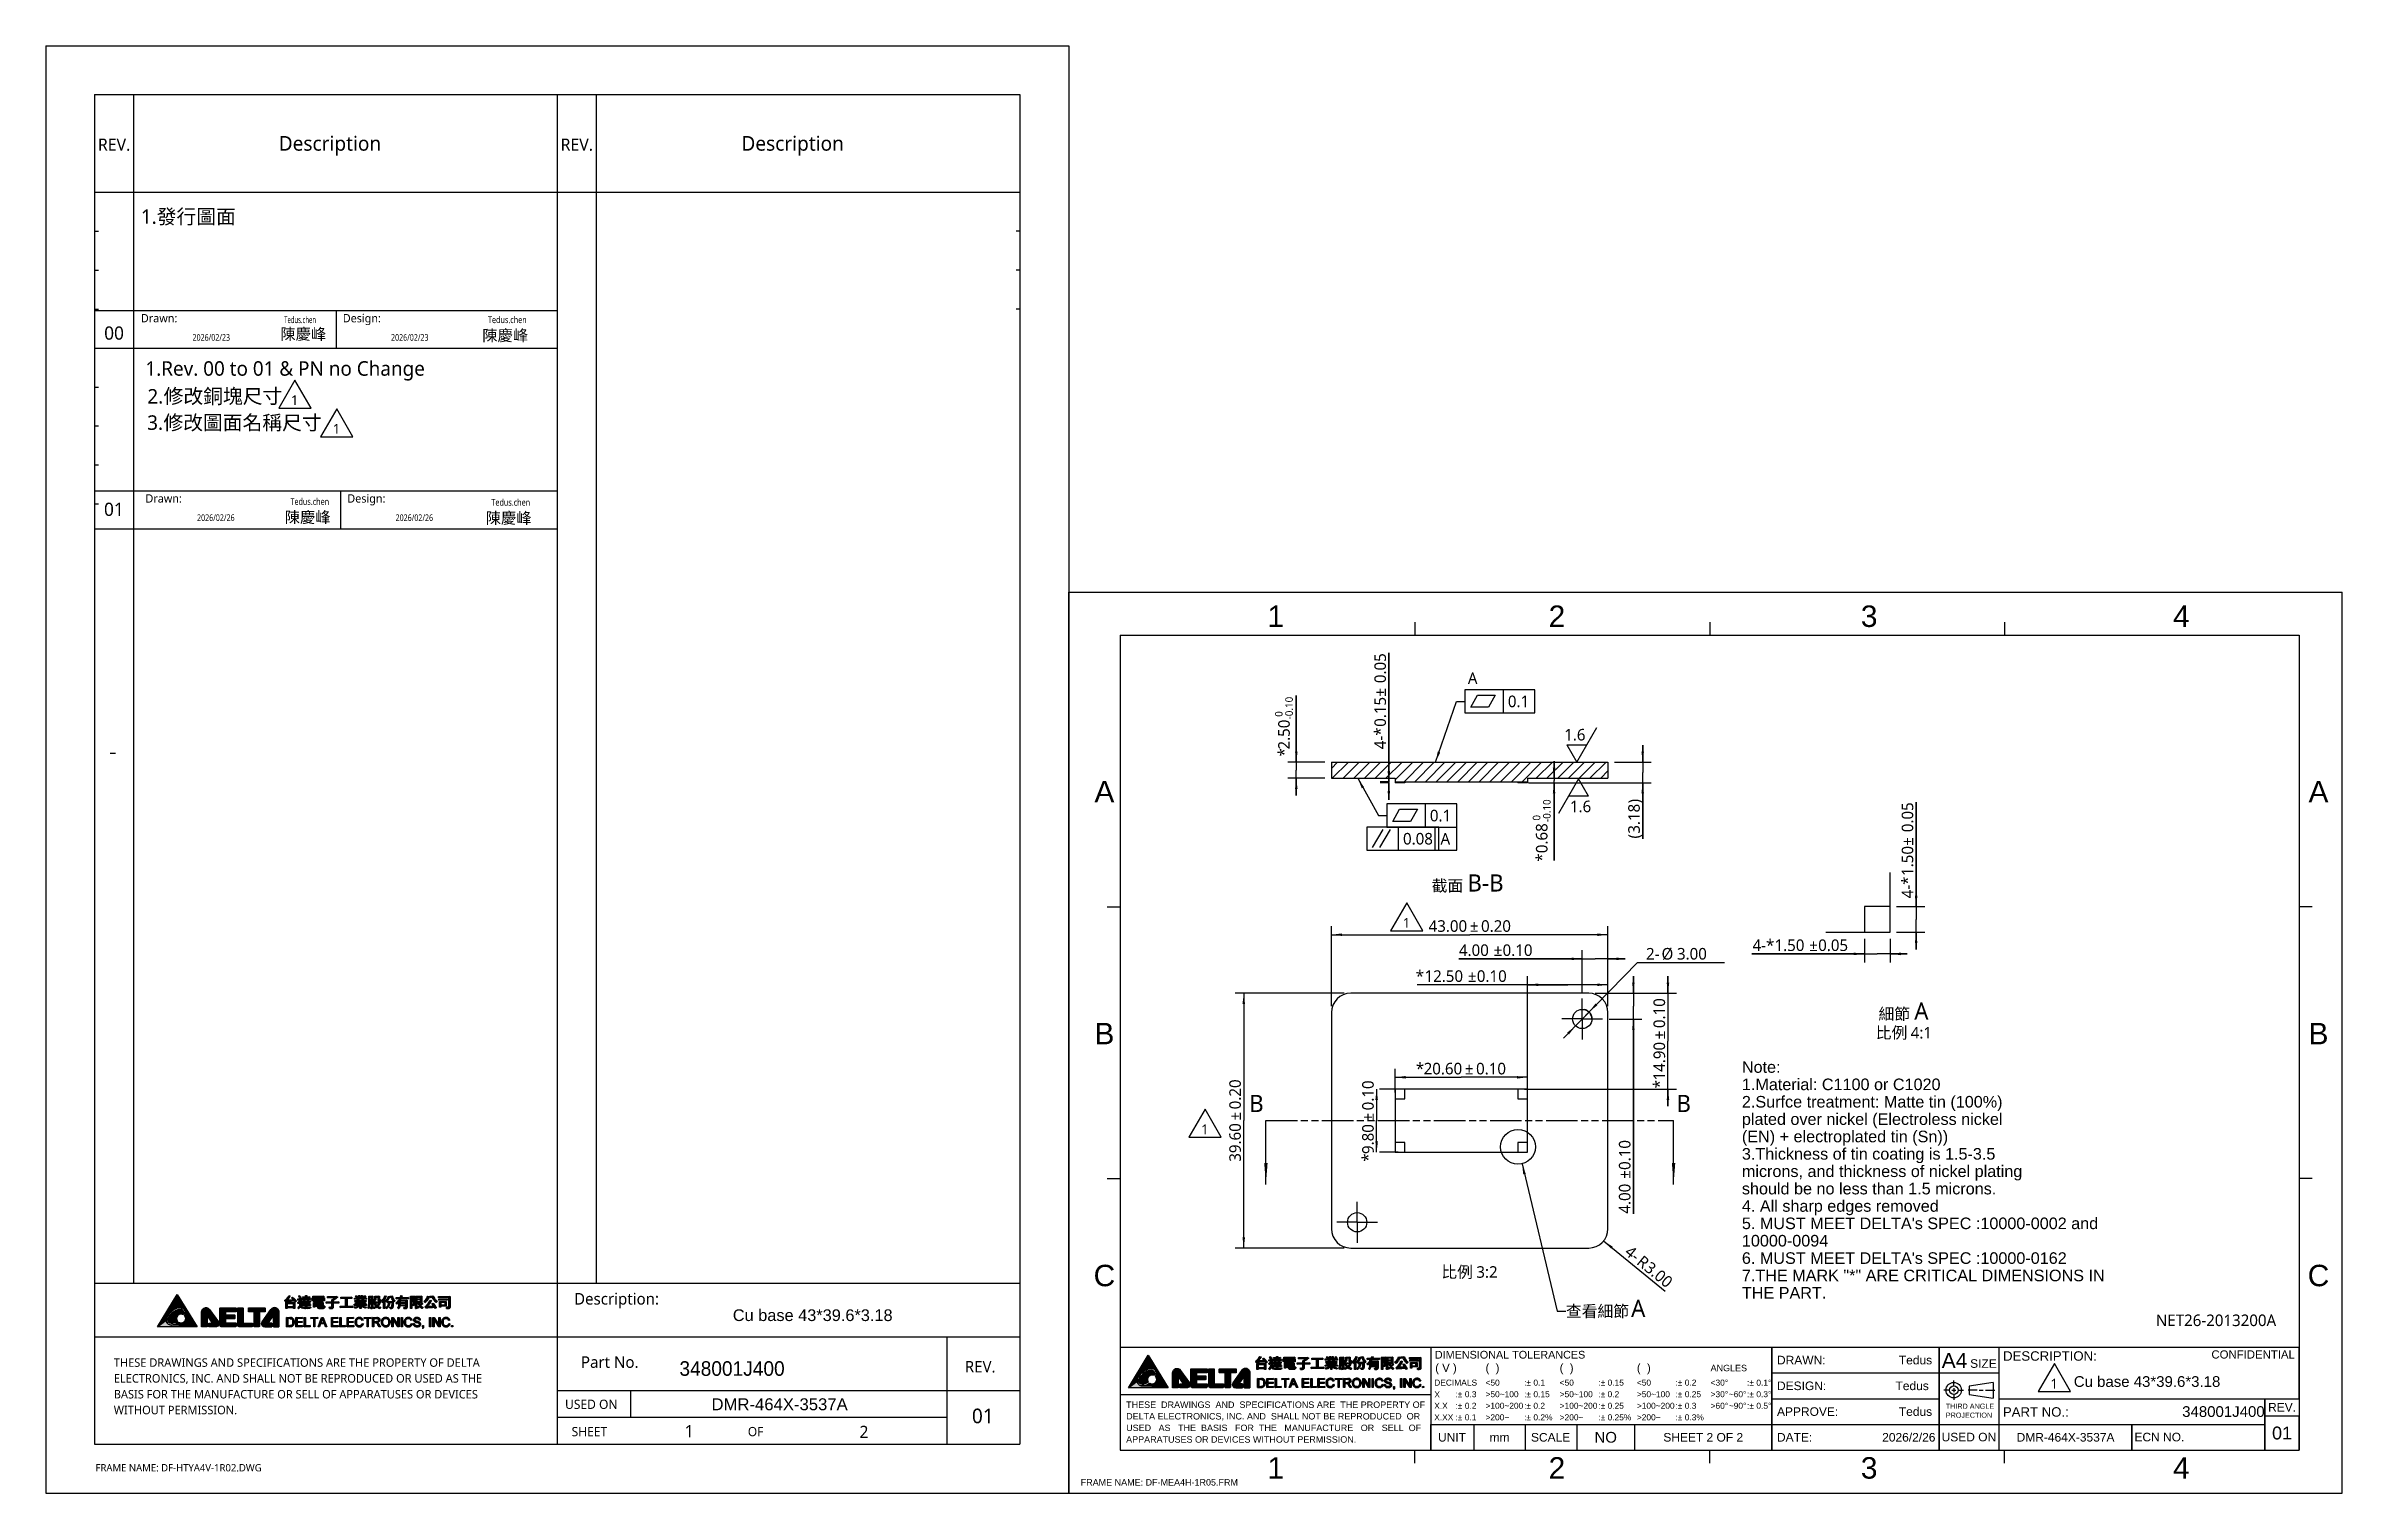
# Model space of a CAD drawing. Header units: millimetres. Extents: x -159 to 198, y 0 to 225.
import ezdxf
from ezdxf.enums import TextEntityAlignment as Align

# ---------------------------------------------------------------- set-up
doc = ezdxf.new("R2010")
doc.units = ezdxf.units.MM
doc.header["$LTSCALE"] = 10.89
doc.linetypes.add('CENTER', pattern=[0.6, 0.375, -0.075, 0.075, -0.075])
doc.linetypes.add('PHANTOM', pattern=[0.8, 0.45, -0.05, 0.1, -0.05, 0.1, -0.05])
doc.layers.get('0').update_dxf_attribs({"linetype": 'CONTINUOUS'})
for name, color, linetype in [('06___DWG_DIMS', 7, 'CONTINUOUS'), ('10___PAPER', 7, 'CONTINUOUS'), ('12_COIN_DXF_CONTINUOUS_LINE', 7, 'CONTINUOUS'), ('12_COIN_DXF_DIMENSION', 7, 'CONTINUOUS'), ('12_COIN_DXF_FORMAT', 7, 'CONTINUOUS'), ('12_COIN_DXF_HATCHING', 7, 'CONTINUOUS'), ('12_COIN_DXF_TEXT', 7, 'CONTINUOUS'), ('COIN_DXF_AXIS', 7, 'CONTINUOUS'), ('COIN_DXF_CONTINUOUS_LINE', 7, 'CONTINUOUS'), ('COIN_DXF_HATCHING', 7, 'CONTINUOUS'), ('PAPER', 7, 'CONTINUOUS')]:
    doc.layers.add(name, color=color, linetype=linetype)
doc.layers.add('DIMENSION', color=3, linetype='CONTINUOUS', lineweight=25)
doc.styles.add('A4$0$ROMANC', font='')
doc.styles.add('Arial', font='', dxfattribs={"height": 3})
doc.styles.add('DELTA', font='')
doc.styles.get("Standard").update_dxf_attribs({"font": ''})
doc.styles.add('TEXTSTYLE_2', font='arial.ttf')
doc.styles.add('TEXTSTYLE_3', font='arial.ttf')
doc.styles.add('TEXTSTYLE_4', font='arial.ttf')
doc.styles.get('A4$0$ROMANC').set_extended_font_data('Microsoft JhengHei')
doc.styles.get('Arial').set_extended_font_data('Microsoft JhengHei')
doc.styles.get('DELTA').set_extended_font_data('Microsoft JhengHei')
doc.styles.get('Standard').set_extended_font_data('Microsoft JhengHei')
doc.dimstyles.new('DIMSTYLE_1', dxfattribs={"dimtxt": 1.8, "dimasz": 1.666667, "dimexe": 2, "dimexo": 1.5, "dimgap": 0.675, "dimtad": 1, "dimzin": 0, "dimdsep": 46, "dimtxsty": 'Standard', "dimblk": '_FILLED', "dimblk1": '_FILLED', "dimblk2": '_FILLED', "dimcen": 0.09, "dimazin": 0, "dimtol": 1, "dimtp": 0.1, "dimtm": 0.1, "dimtfac": 1, "dimtofl": 0, "dimtmove": 0, "dimatfit": 3, "dimldrblk": '_FILLED', "dimfxl": 1, "dimtolj": 1, "dimtzin": 0, "dimarcsym": 0})
doc.dimstyles.new('DIMSTYLE_2', dxfattribs={"dimtxt": 1.8, "dimasz": 1.666667, "dimexe": 2, "dimexo": 1.5, "dimgap": 0.675, "dimtad": 1, "dimzin": 0, "dimdsep": 46, "dimtxsty": 'Standard', "dimblk": '_FILLED', "dimblk1": '_FILLED', "dimblk2": '_FILLED', "dimcen": 0.09, "dimazin": 0, "dimtol": 1, "dimtp": 0.2, "dimtm": 0.2, "dimtfac": 1, "dimtofl": 0, "dimtmove": 0, "dimatfit": 3, "dimldrblk": '_FILLED', "dimfxl": 1, "dimtolj": 1, "dimtzin": 0, "dimarcsym": 0})
doc.dimstyles.new('DIMSTYLE_3', dxfattribs={"dimtxt": 1.8, "dimasz": 1.666667, "dimexe": 2, "dimexo": 1.5, "dimtad": 1, "dimzin": 0, "dimdsep": 46, "dimtxsty": 'Standard', "dimblk": '_FILLED', "dimblk1": '_FILLED', "dimblk2": '_FILLED', "dimcen": 0.09, "dimazin": 0, "dimtp": 0.01, "dimtm": 0.01, "dimtfac": 1, "dimtmove": 0, "dimatfit": 2, "dimldrblk": '_FILLED', "dimfxl": 1, "dimtolj": 1, "dimtzin": 0, "dimarcsym": 0})
doc.dimstyles.new('DIMSTYLE_4', dxfattribs={"dimtxt": 1.8, "dimasz": 1.666667, "dimexe": 2, "dimexo": 1.5, "dimgap": 0.675, "dimtad": 1, "dimzin": 0, "dimdsep": 46, "dimtxsty": 'Standard', "dimblk": '_FILLED', "dimblk1": '_FILLED', "dimblk2": '_FILLED', "dimcen": 0.09, "dimazin": 0, "dimtp": 0.01, "dimtm": 0.01, "dimtfac": 1, "dimtofl": 0, "dimtmove": 0, "dimatfit": 3, "dimldrblk": '_FILLED', "dimfxl": 1, "dimtolj": 1, "dimtzin": 0, "dimarcsym": 0})
doc.dimstyles.new('DIMSTYLE_5', dxfattribs={"dimtxt": 1.8, "dimasz": 1.666667, "dimexe": 2, "dimexo": 1.5, "dimgap": 0.675, "dimtad": 1, "dimlfac": 0.375, "dimzin": 0, "dimdsep": 46, "dimtxsty": 'Standard', "dimblk": '_FILLED', "dimblk1": '_FILLED', "dimblk2": '_FILLED', "dimcen": 0.09, "dimazin": 0, "dimtol": 1, "dimtp": 0.05, "dimtm": 0.05, "dimtfac": 1, "dimtofl": 0, "dimtmove": 0, "dimatfit": 3, "dimldrblk": '_FILLED', "dimfxl": 1, "dimtolj": 1, "dimtzin": 0, "dimarcsym": 0})
doc.dimstyles.new('DIMSTYLE_6', dxfattribs={"dimtxt": 1.8, "dimasz": 1.666667, "dimexe": 2, "dimexo": 1.5, "dimgap": 0.675, "dimtad": 1, "dimzin": 0, "dimdsep": 46, "dimtxsty": 'Standard', "dimblk": '_FILLED', "dimblk1": '_FILLED', "dimblk2": '_FILLED', "dimcen": 0.09, "dimazin": 0, "dimtol": 1, "dimtm": 0.1, "dimtfac": 0.65, "dimtofl": 0, "dimtmove": 0, "dimatfit": 3, "dimldrblk": '_FILLED', "dimfxl": 1, "dimtolj": 1, "dimtzin": 0, "dimarcsym": 0})
doc.dimstyles.new('DIMSTYLE_7', dxfattribs={"dimtxt": 1.8, "dimasz": 1.666667, "dimexe": 2, "dimexo": 1.5, "dimgap": 0.675, "dimtad": 1, "dimzin": 0, "dimdsep": 46, "dimtxsty": 'Standard', "dimblk": '_FILLED', "dimblk1": '_FILLED', "dimblk2": '_FILLED', "dimcen": 0.09, "dimazin": 0, "dimtol": 1, "dimtp": 0.05, "dimtm": 0.05, "dimtfac": 1, "dimtofl": 0, "dimtmove": 0, "dimatfit": 3, "dimldrblk": '_FILLED', "dimfxl": 1, "dimtolj": 1, "dimtzin": 0, "dimarcsym": 0})
doc.dimstyles.new('DIMSTYLE_8', dxfattribs={"dimtxt": 1.8, "dimasz": 1.666667, "dimexe": 2, "dimexo": 1.5, "dimgap": 0.675, "dimtad": 1, "dimzin": 0, "dimdsep": 46, "dimtxsty": 'Standard', "dimblk": '_FILLED', "dimblk1": '_FILLED', "dimblk2": '_FILLED', "dimcen": 0.09, "dimazin": 0, "dimtp": 0.01, "dimtm": 0.01, "dimtfac": 1, "dimtofl": 0, "dimtmove": 0, "dimatfit": 3, "dimldrblk": '_FILLED', "dimfxl": 1, "dimtolj": 1, "dimtzin": 0, "dimarcsym": 0})
doc.dimstyles.get("Standard").update_dxf_attribs({"dimtxt": 1.8, "dimasz": 1.666667, "dimexe": 2, "dimexo": 1.5, "dimtad": 1, "dimzin": 0, "dimdsep": 46, "dimtxsty": 'Standard', "dimblk": '_FILLED', "dimblk1": '_FILLED', "dimblk2": '_FILLED', "dimcen": 0.09, "dimazin": 0, "dimtol": 1, "dimtp": 0.01, "dimtm": 0.01, "dimtfac": 1, "dimtofl": 0, "dimtmove": 0, "dimatfit": 3, "dimldrblk": '_FILLED', "dimfxl": 1, "dimtolj": 1, "dimtzin": 0, "dimarcsym": 0})

msp = doc.modelspace()

# ---------------------------------------------------------------- texts
at = {"color": 1, "linetype": 'Continuous', "style": 'DELTA'}
for p in [(-120.932, 169.089), (-114.424, 164.645), (51.958, 87.853), (20.598, 55.766), (152.656, 16.23)]:
    msp.add_text('1', height=1.527, dxfattribs=at).set_placement(p)
at = {"color": 6, "linetype": 'Continuous', "style": 'TEXTSTYLE_2'}
for s, height, p in [('Cu base 43*39.6*3.18 ', 1.81752, (-39.453, 26.736)), ('DMR-464X-3537A', 1.85539, (-44.95, 12.871))]:
    msp.add_text(s, height=height, dxfattribs=at).set_placement(p, align=Align.CENTER)
at = {"insert": (-60.527, 20.492), "char_height": 2.27191, "attachment_point": 1}
msp.add_mtext_dynamic_manual_height_columns('{\\fPMingLiU|b0|i0|c136|p18;348001J400}', width=21.862, gutter_width=11.36, heights=[0], dxfattribs=at)
at = {"attachment_point": 1, "style": 'DELTA'}
for s, insert, char_height, width in [('{01}', (-15.047, 13.127), 2.2719, 6.90494), ('1', (-59.725, 10.563), 1.893, 1.18208), ('2', (-32.543, 10.454), 1.893, 1.18208)]:
    msp.add_mtext(s, dxfattribs=dict(at, insert=insert, char_height=char_height, width=width))
at = {"layer": '10___PAPER', "color": 2, "style": 'Arial'}
msp.add_text('FRAME NAME: DF-HTYA4V-1R02.DWG', height=1.13595, dxfattribs=at).set_placement((-151.318, 3.366))
at = {"layer": '12_COIN_DXF_FORMAT', "color": 2, "linetype": 'Continuous'}
for s, height, style, p in [('1', 3.333, 'TEXTSTYLE_2', (32.179, 134.617)), ('2', 3.333, 'TEXTSTYLE_2', (75.918, 134.617)), ('3', 3.333, 'TEXTSTYLE_2', (124.464, 134.617)), ('4', 3.333, 'TEXTSTYLE_2', (173.009, 134.617)), ('A', 3.333, 'TEXTSTYLE_2', (5.551, 107.346)), ('A', 3.333, 'TEXTSTYLE_2', (194.335, 107.346)), ('B', 3.333, 'TEXTSTYLE_2', (5.551, 69.746)), ('B', 3.333, 'TEXTSTYLE_2', (194.335, 69.746)), ('C', 3.333, 'TEXTSTYLE_2', (5.551, 32.146)), ('C', 3.333, 'TEXTSTYLE_2', (194.335, 32.146)), ('Cu base 43*39.6*3.18 ', 1.66667, 'TEXTSTYLE_2', (168, 16.5)), ('REV.', 1.3333, 'TEXTSTYLE_2', (188.667, 12.667)), ('UNIT', 1.3333, 'TEXTSTYLE_2', (59.6, 8)), ('mm', 1.3333, 'TEXTSTYLE_2', (67, 8)), ('SCALE', 1.3333, 'TEXTSTYLE_2', (74.933, 8)), ('NO', 1.6667, 'TEXTSTYLE_2', (83.5, 7.833)), ('SHEET ', 1.3333, 'TEXTSTYLE_3', (95.824, 8)), ('2', 1.333, 'TEXTSTYLE_3', (99.698, 8)), (' OF ', 1.3333, 'TEXTSTYLE_3', (102.022, 8)), ('2', 1.333, 'TEXTSTYLE_3', (104.347, 8)), ('USED ON', 1.3333, 'TEXTSTYLE_2', (139.973, 8.034)), ('DMR-464X-3537A', 1.33333, 'TEXTSTYLE_3', (155, 8)), ('ECN NO.', 1.3333, 'TEXTSTYLE_2', (169.597, 8.034)), ('01', 2, 'TEXTSTYLE_3', (188.667, 8.333)), ('1', 3.333, 'TEXTSTYLE_2', (32.179, 2.244)), ('2', 3.333, 'TEXTSTYLE_2', (75.918, 2.244)), ('3', 3.333, 'TEXTSTYLE_2', (124.464, 2.244)), ('4', 3.333, 'TEXTSTYLE_2', (173.009, 2.244))]:
    msp.add_text(s, height=height, dxfattribs=dict(at, style=style)).set_placement(p, align=Align.CENTER)
at = {"layer": '12_COIN_DXF_FORMAT', "color": 2, "linetype": 'Continuous', "style": 'TEXTSTYLE_2'}
for s, height, p in [(' DIMENSIONAL TOLERANCES', 1.2, (56.475, 20.9)), ('A4', 2.3333, (135.747, 19.441)), ('DESCRIPTION:', 1.46667, (145.286, 20.57)), ('( V )', 1.2667, (56.99, 18.833)), ('(  )', 1.2667, (64.808, 18.833)), ('(  )', 1.2667, (76.342, 18.833)), ('(  )', 1.2667, (88.342, 18.833)), ('ANGLES', 1, (99.808, 18.933)), ('DRAWN:', 1.3333, (110.133, 20)), ('SIZE', 1.3333, (140.164, 19.466)), ('X', 0.933, (56.864, 14.857)), ('DECIMALS', 0.9333, (56.836, 16.7)), (':', 0.933, (60.142, 14.9)), ('%%p', 0.9333, (60.503, 14.9)), ('0.3', 0.9333, (61.591, 14.9)), ('<50', 0.9333, (64.808, 16.7)), ('>50~100', 0.9333, (64.808, 14.9)), (':', 0.933, (70.808, 16.7)), (':', 0.933, (70.808, 14.9)), ('%%p', 0.9333, (71.169, 16.7)), ('%%p', 0.9333, (71.169, 14.9)), ('0.1', 0.9333, (72.258, 16.7)), ('0.15', 0.9333, (72.258, 14.9)), ('<50', 0.9333, (76.342, 16.7)), ('>50~100', 0.9333, (76.342, 14.9)), (':', 0.933, (82.342, 16.7)), (':', 0.933, (82.342, 14.9)), ('%%p', 0.9333, (82.703, 16.7)), ('%%p', 0.9333, (82.703, 14.9)), ('0.15', 0.9333, (83.791, 16.7)), ('0.2', 0.9333, (83.791, 14.9)), ('<50', 0.9333, (88.342, 16.7)), ('>50~100', 0.9333, (88.342, 14.9)), (':', 0.933, (94.342, 16.7)), (':', 0.933, (94.342, 14.9)), ('%%p', 0.9333, (94.703, 16.7)), ('%%p', 0.9333, (94.703, 14.9)), ('0.2', 0.9333, (95.791, 16.7)), ('0.25', 0.9333, (95.791, 14.9)), ('<30', 0.9333, (99.808, 16.7)), ('>30', 0.9333, (99.808, 14.9)), ('%%d', 0.9333, (102.018, 16.7)), ('%%d', 0.9333, (102.018, 14.9)), ('~60', 0.9333, (102.641, 14.9)), ('%%d', 0.9333, (104.851, 14.9)), (':', 0.933, (105.475, 16.7)), (':', 0.933, (105.475, 14.9)), ('%%p', 0.9333, (105.836, 16.7)), ('%%p', 0.9333, (105.836, 14.9)), ('0.1', 0.9333, (106.925, 16.7)), ('0.3', 0.9333, (106.925, 14.9)), ('%%d', 0.9333, (108.736, 16.7)), ('%%d', 0.9333, (108.736, 14.9)), ('DESIGN:', 1.3333, (110.133, 16)), ('THESE  DRAWINGS  AND  SPECIFICATIONS ARE  THE PROPERTY OF', 1, (8.933, 13.233)), ('DELTA ELECTRONICS, INC. AND  SHALL NOT BE REPRODUCED  OR ', 1, (8.933, 11.433)), ('X.X', 0.9333, (56.836, 13.1)), ('X.XX', 0.9333, (56.836, 11.3)), (':', 0.933, (60.142, 13.1)), (':', 0.933, (60.142, 11.3)), ('%%p', 0.9333, (60.503, 13.1)), ('%%p', 0.9333, (60.503, 11.3)), ('0.2', 0.9333, (61.591, 13.1)), ('0.1', 0.9333, (61.591, 11.3)), ('>100~200', 0.9333, (64.808, 13.1)), ('>200~', 0.9333, (64.808, 11.3)), (':', 0.933, (70.808, 13.1)), (':', 0.933, (70.808, 11.3)), ('%%p', 0.9333, (71.169, 13.1)), ('%%p', 0.9333, (71.169, 11.3)), ('0.2', 0.9333, (72.258, 13.1)), ('0.2%', 0.9333, (72.258, 11.3)), ('>100~200', 0.9333, (76.342, 13.1)), ('>200~', 0.9333, (76.342, 11.3)), (':', 0.933, (82.342, 13.1)), (':', 0.933, (82.342, 11.3)), ('%%p', 0.9333, (82.703, 13.1)), ('%%p', 0.9333, (82.703, 11.3)), ('0.25', 0.9333, (83.791, 13.1)), ('0.25%', 0.9333, (83.791, 11.3)), ('>100~200', 0.9333, (88.342, 13.1)), ('>200~', 0.9333, (88.342, 11.3)), (':', 0.933, (94.342, 13.1)), (':', 0.933, (94.342, 11.3)), ('%%p', 0.9333, (94.703, 13.1)), ('%%p', 0.9333, (94.703, 11.3)), ('0.3', 0.9333, (95.791, 13.1)), ('0.3%', 0.9333, (95.791, 11.3)), ('>60', 0.9333, (99.808, 13.1)), ('%%d', 0.9333, (102.018, 13.1)), ('~90', 0.9333, (102.641, 13.1)), ('%%d', 0.9333, (104.851, 13.1)), (':', 0.933, (105.475, 13.1)), ('%%p', 0.9333, (105.836, 13.1)), ('0.5', 0.9333, (106.925, 13.1)), ('%%d', 0.9333, (108.736, 13.1)), ('APPROVE:', 1.3333, (110.133, 12)), ('THIRD ANGLE', 0.8, (136.387, 13.099)), ('PROJECTION', 0.8, (136.387, 11.704)), ('PART NO.:', 1.4667, (145.26, 11.874)), ('APPARATUSES OR DEVICES WITHOUT PERMISSION. ', 1, (8.933, 7.833)), ('USED   AS   THE  BASIS   FOR  THE   MANUFACTURE   OR   SELL  OF ', 1, (8.933, 9.633)), ('DATE:', 1.3333, (110.133, 8)), ('FRAME NAME: DF-MEA4H-1R05.FRM', 1, (1.868, 1.167))]:
    msp.add_text(s, height=height, dxfattribs=at).set_placement(p)
at = {"layer": '12_COIN_DXF_FORMAT', "color": 1, "linetype": 'Continuous', "style": 'TEXTSTYLE_2'}
msp.add_text('CONFIDENTIAL', height=1.26667, dxfattribs=at).set_placement((177.684, 20.91))
at = {"layer": '12_COIN_DXF_FORMAT', "color": 2, "linetype": 'Continuous', "style": 'TEXTSTYLE_3'}
for s, height, p in [('Tedus  ', 1.3333, (135.292, 20)), ('Tedus   ', 1.3333, (135.292, 16)), ('Tedus  ', 1.3333, (135.292, 12)), ('348001J400', 1.6667, (185.958, 11.833)), ('2026/2/26 ', 1.3333, (135.292, 8))]:
    msp.add_text(s, height=height, dxfattribs=at).set_placement(p, align=Align.RIGHT)
at = {"layer": '12_COIN_DXF_TEXT', "color": 2, "linetype": 'Continuous'}
for s, height, p in [('A', 1.8, (62.063, 125.747)), ('0.1', 1.8, (68.288, 122.147)), ('0.1', 1.8, (56.16, 104.401)), ('0.08', 1.8, (51.982, 100.798)), ('A', 1.8, (57.814, 100.801)), ('查看細節 ', 1.8, (77.31, 27.37)), ('A', 2.667, (87.448, 27.37)), ('NET26-2013200A', 1.8, (169.045, 25.951))]:
    msp.add_text(s, height=height, dxfattribs=at).set_placement(p)
for s, height, p in [('截面 ', 1.8, (59.192, 93.496)), ('B-B', 2.6667, (64.807, 93.496)), ('細節 ', 1.8, (128.677, 73.568)), ('A', 2.667, (132.586, 73.568)), ('比例 ', 1.8, (128.248, 70.652)), ('4:1', 1.8, (132.586, 70.652)), ('比例 ', 1.8, (60.701, 33.462)), ('3:2', 1.8, (65.039, 33.462))]:
    msp.add_text(s, height=height, dxfattribs=at).set_placement(p, align=Align.CENTER)
at = {"layer": '12_COIN_DXF_TEXT', "color": 2, "linetype": 'Continuous', "style": 'TEXTSTYLE_4'}
for s, p in [('1.Material: C1100 or C1020', (104.677, 62.62)), ('Note:', (104.677, 65.32)), ('2.Surfce treatment: Matte tin (100%) ', (104.677, 59.92)), ('plated over nickel (Electroless nickel ', (104.677, 57.22)), ('3.Thickness of tin coating is 1.5-3.5 ', (104.677, 51.82)), ('(EN) + electroplated tin (Sn))', (104.677, 54.52)), ('microns, and thickness of nickel plating ', (104.677, 49.12)), ('should be no less than 1.5 microns.', (104.677, 46.42)), ('4. All sharp edges removed', (104.677, 43.72)), ("5. MUST MEET DELTA's SPEC :10000-0002 and ", (104.677, 41.02)), ('10000-0094', (104.677, 38.32)), ("6. MUST MEET DELTA's SPEC :10000-0162", (104.677, 35.62)), ('7.THE MARK "*" ARE CRITICAL DIMENSIONS IN ', (104.677, 32.92)), ('THE PART.', (104.677, 30.22))]:
    msp.add_text(s, height=1.8, dxfattribs=at).set_placement(p)
at = {"layer": 'DIMENSION', "style": 'DELTA'}
for p in [(-122.587, 179.27), (-91.188, 179.053), (-121.905, 150.797), (-90.656, 150.675)]:
    msp.add_text('陳慶峰', height=1.7448, dxfattribs=at).set_placement(p)
at = {"layer": 'PAPER', "color": 2}
for s, height, style, p in [('Description', 2.27191, 'DELTA', (-114.867, 208.637)), ('Description', 2.27191, 'A4$0$ROMANC', (-42.923, 208.637)), ('REV.', 1.8933, 'DELTA', (-148.431, 208.637)), ('REV.', 1.8933, 'DELTA', (-76.488, 208.637))]:
    msp.add_text(s, height=height, dxfattribs=dict(at, style=style)).set_placement(p, align=Align.CENTER)
at = {"layer": 'PAPER', "color": 2, "linetype": 'Continuous', "style": 'DELTA'}
for s, height, p in [('1.發行圖面', 2.2535, (-144.271, 197.27)), ('00', 2.0604, (-149.974, 179.264)), ('1.Rev. 00 to 01 & PN no Change', 2.25352, (-143.564, 173.662)), ('2.', 2.2535, (-143.259, 169.337)), ('修改銅塊尺寸', 2.2535, (-140.733, 169.356)), ('修改圖面名稱尺寸', 2.2535, (-140.76, 165.25)), ('3.', 2.2535, (-143.286, 165.253)), ('01', 2.0604, (-150.001, 151.87))]:
    msp.add_text(s, height=height, dxfattribs=at).set_placement(p)
at = {"layer": 'PAPER', "color": 2, "style": 'DELTA'}
for s, height, p in [('Drawn:', 1.2877, (-144.265, 181.959)), ('Design:', 1.2877, (-112.873, 181.959)), ('Drawn:', 1.2877, (-143.558, 153.942)), ('Design:', 1.2877, (-112.167, 153.942)), ('Description:', 1.79361, (-76.905, 29.293)), ('THESE DRAWINGS AND SPECIFICATIONS ARE THE PROPERTY OF DELTA', 1.31811, (-148.482, 19.624)), ('ELECTRONICS, INC. AND SHALL NOT BE REPRODUCED OR USED AS THE', 1.31811, (-148.482, 17.165)), ('Part No.', 1.7936, (-75.84, 19.459)), ('BASIS FOR THE MANUFACTURE OR SELL OF APPARATUSES OR DEVICES ', 1.31548, (-148.482, 14.705)), ('WITHOUT PERMISSION.', 1.31811, (-148.482, 12.245))]:
    msp.add_text(s, height=height, dxfattribs=at).set_placement(p)
for s, height, width, p in [('Tedus.chen', 1.0377, 0.55, (-121.982, 181.843)), ('Tedus.chen', 1.0377, 0.7, (-90.297, 181.843)), ('2026/02/23', 1.0299, 0.8, (-136.239, 179.098)), ('2026/02/23', 1.0299, 0.8, (-105.37, 179.098)), ('Tedus.chen', 1.0377, 0.7, (-121.014, 153.587)), ('Tedus.chen', 1.0377, 0.7, (-89.765, 153.465)), ('2026/02/26', 1.0299, 0.8, (-135.532, 151.081)), ('2026/02/26', 1.0299, 0.8, (-104.663, 151.081))]:
    msp.add_text(s, height=height, dxfattribs=dict(at, width=width)).set_placement(p)
at = {"layer": 'PAPER', "color": 2}
for s, height, style, p in [('REV.', 1.7936, 'Arial', (-13.758, 19.638)), ('USED ON', 1.4349, 'DELTA', (-74.231, 13.796))]:
    msp.add_text(s, height=height, dxfattribs=dict(at, style=style)).set_placement(p, align=Align.MIDDLE_CENTER)
at = {"layer": 'PAPER', "color": 2, "style": 'DELTA'}
msp.add_text('SHEET                                             OF', height=1.43489, dxfattribs=at).set_placement((-77.292, 9.555), align=Align.MIDDLE_LEFT)

# ---------------------------------------------------------------- blocks, each defined once
blk = doc.blocks.new('A_C4F889353_BL2', base_point=(32.25, 18.76))
at = {"layer": '12_COIN_DXF_FORMAT', "linetype": 'Continuous'}
for points in [[(10.65, 17.4), (9.29, 16.35), (9.95, 17.44), (11.4, 18.72), (11.35, 18.68), (11.32, 18.65), (11.1, 18.42), (10.93, 18.19), (10.81, 17.98), (10.72, 17.77), (10.67, 17.58)], [(13.04, 20.33), (14.37, 18.13), (13.55, 18.89), (13.48, 19.02), (13.39, 19.14), (13.28, 19.23), (13.14, 19.3), (12.98, 19.34), (12.81, 19.36), (12.8, 19.36), (12.59, 19.34), (12.36, 19.29), (12.13, 19.2), (11.89, 19.08), (11.64, 18.92), (11.4, 18.72), (9.95, 17.44), (11.29, 19.64), (12.29, 21.28), (12.37, 21.42)], [(12.29, 17.92), (12.25, 17.8), (12.24, 17.66), (10.93, 17.52), (10.97, 17.67), (11.04, 17.84), (11.15, 18.03), (12.47, 18.19), (12.44, 18.15), (12.35, 18.05)], [(12.58, 18.27), (12.47, 18.19), (11.15, 18.03), (11.29, 18.23), (11.36, 18.31), (13.32, 18.45), (13.28, 18.31), (13.23, 18.33), (13.1, 18.37), (12.96, 18.38), (12.83, 18.37), (12.7, 18.33)], [(13.32, 18.45), (11.36, 18.31), (11.54, 18.49), (11.64, 18.57), (13.33, 18.64), (13.34, 18.59)], [(13.33, 18.64), (11.64, 18.57), (11.84, 18.73), (13.27, 18.86), (13.31, 18.76)], [(13.06, 19.04), (13.16, 18.99), (13.2, 18.95), (13.27, 18.86), (11.84, 18.73), (12.06, 18.86), (12.26, 18.97), (12.46, 19.03), (12.64, 19.07), (12.8, 19.09), (12.81, 19.09), (12.95, 19.07)], [(13.54, 18.22), (13.59, 18.41), (13.6, 18.59), (13.59, 18.73), (13.55, 18.89), (14.37, 18.13), (15.36, 16.49), (13.5, 17.18), (13.55, 17.23), (13.62, 17.37), (13.67, 17.51), (13.69, 17.66), (13.67, 17.81), (13.62, 17.95), (13.55, 18.08), (13.51, 18.14)], [(16.17, 16.36), (16.16, 16.38), (16.16, 18.68), (16.17, 18.83), (16.22, 18.97), (16.29, 19.09), (16.38, 19.19), (16.5, 19.27), (16.63, 19.33), (16.77, 19.36), (16.92, 19.36), (17.05, 19.33), (17.18, 19.27), (17.29, 19.19), (17.39, 19.07), (18.76, 17.14), (18.82, 17.03), (18.85, 16.91), (18.85, 16.79), (18.82, 16.67), (18.77, 16.57), (18.69, 16.48), (18.59, 16.41), (18.47, 16.36), (18.35, 16.35), (17.31, 16.35), (17.28, 16.36), (17.28, 16.38), (17.28, 16.92), (17.29, 16.95), (17.31, 16.96), (17.86, 16.96), (17.02, 18.18), (17.02, 16.38), (17, 16.36), (16.98, 16.35), (16.19, 16.35)], [(21.48, 16.97), (21.51, 16.96), (21.52, 16.93), (21.52, 16.5), (21.5, 16.43), (21.46, 16.38), (21.43, 16.36), (21.36, 16.35), (19.31, 16.35), (19.22, 16.36), (19.13, 16.4), (19.06, 16.47), (19.06, 16.47), (19.02, 16.56), (19.01, 16.65), (19.01, 19.27), (19.02, 19.3), (19.04, 19.31), (21.48, 19.31), (21.51, 19.29), (21.52, 19.27), (21.52, 18.73), (21.5, 18.7), (21.48, 18.69), (19.88, 18.69), (19.88, 18.23), (21.26, 18.23), (21.29, 18.22), (21.3, 18.2), (21.3, 17.66), (21.28, 17.63), (21.26, 17.62), (19.88, 17.62), (19.88, 16.97)], [(24.05, 16.95), (24.06, 16.92), (24.06, 16.5), (24.04, 16.44), (24.02, 16.4), (23.97, 16.36), (23.91, 16.35), (22.13, 16.35), (22.03, 16.36), (21.94, 16.4), (21.86, 16.47), (21.83, 16.51), (21.79, 16.6), (21.78, 16.7), (21.78, 19.27), (21.79, 19.3), (21.82, 19.31), (22.58, 19.31), (22.61, 19.29), (22.62, 19.27), (22.62, 16.96), (24.02, 16.96)], [(26.02, 19.29), (26.03, 19.27), (26.03, 18.73), (26.02, 18.7), (26, 18.69), (25.15, 18.69), (25.15, 16.5), (25.14, 16.43), (25.12, 16.4), (25.06, 16.36), (25, 16.35), (24.35, 16.35), (24.32, 16.36), (24.32, 16.38), (24.32, 18.69), (23.46, 18.69), (23.43, 18.7), (23.42, 18.72), (23.42, 19.27), (23.44, 19.3), (23.46, 19.31), (26, 19.31)], [(27.34, 16.35), (27.32, 16.36), (27.31, 16.38), (27.31, 18.18), (26.46, 16.96), (27.01, 16.96), (27.04, 16.95), (27.05, 16.92), (27.05, 16.38), (27.04, 16.36), (27.01, 16.35), (25.97, 16.35), (25.85, 16.36), (25.73, 16.41), (25.64, 16.48), (25.55, 16.57), (25.5, 16.67), (25.47, 16.79), (25.47, 16.91), (25.5, 17.03), (25.56, 17.14), (26.93, 19.07), (27.03, 19.19), (27.14, 19.27), (27.27, 19.33), (27.41, 19.36), (27.55, 19.36), (27.69, 19.33), (27.82, 19.27), (27.94, 19.19), (28.04, 19.09), (28.11, 18.97), (28.15, 18.83), (28.16, 18.68), (28.16, 16.38), (28.16, 16.36), (28.13, 16.35)], [(11.69, 16.66), (15.36, 16.49), (15.45, 16.35), (14.12, 16.35), (11.46, 16.35), (9.46, 16.35), (9.29, 16.35), (10.65, 17.4), (10.65, 17.36), (10.65, 17.31), (10.69, 17.17), (10.75, 17.03), (10.84, 16.91), (10.85, 16.9), (10.96, 16.8), (11.1, 16.72), (11.25, 16.67), (11.43, 16.65), (11.48, 16.65)], [(12.29, 17.4), (12.35, 17.28), (12.38, 17.24), (12.22, 17.14), (12.01, 17.04), (11.81, 16.97), (11.64, 16.93), (11.48, 16.92), (11.44, 16.92), (11.3, 16.94), (11.19, 16.98), (11.1, 17.03), (11.04, 17.09), (10.98, 17.17), (10.94, 17.27), (10.93, 17.28), (10.92, 17.37), (10.92, 17.4), (10.93, 17.52), (12.24, 17.66), (12.25, 17.53)], [(13.11, 16.95), (13.26, 17), (13.39, 17.08), (13.5, 17.18), (15.36, 16.49), (11.69, 16.66), (11.9, 16.71), (12.13, 16.8), (12.38, 16.93), (12.67, 17), (12.81, 16.95), (12.96, 16.94)]]:
    blk.add_hatch(color=7, dxfattribs=at).paths.add_polyline_path(points)
at = {"layer": '12_COIN_DXF_FORMAT', "color": 7, "linetype": 'Continuous'}
for p, q in [((9.95, 17.44), (11.29, 19.64)), ((9.95, 17.44), (11.29, 19.64)), ((11.4, 18.72), (9.95, 17.44)), ((11.4, 18.72), (9.95, 17.44)), ((9.95, 17.44), (11.4, 18.72)), ((9.95, 17.44), (11.4, 18.72)), ((10.81, 17.98), (10.72, 17.77)), ((10.81, 17.98), (10.72, 17.77)), ((10.93, 18.19), (10.81, 17.98)), ((10.93, 18.19), (10.81, 17.98)), ((11.1, 18.42), (10.93, 18.19)), ((11.1, 18.42), (10.93, 18.19)), ((11.04, 17.84), (11.15, 18.03)), ((11.04, 17.84), (11.15, 18.03)), ((11.32, 18.65), (11.1, 18.42)), ((11.32, 18.65), (11.1, 18.42)), ((11.15, 18.03), (11.29, 18.23)), ((11.15, 18.03), (11.29, 18.23)), ((12.47, 18.19), (11.15, 18.03)), ((12.47, 18.19), (11.15, 18.03)), ((11.15, 18.03), (12.47, 18.19)), ((11.15, 18.03), (12.47, 18.19)), ((11.29, 19.64), (12.29, 21.28)), ((11.29, 19.64), (12.29, 21.28)), ((11.29, 18.23), (11.36, 18.31)), ((11.29, 18.23), (11.36, 18.31)), ((11.35, 18.68), (11.32, 18.65)), ((11.35, 18.68), (11.32, 18.65)), ((11.4, 18.72), (11.35, 18.68)), ((11.4, 18.72), (11.35, 18.68)), ((11.36, 18.31), (11.54, 18.49)), ((11.36, 18.31), (11.54, 18.49)), ((13.32, 18.45), (11.36, 18.31)), ((13.32, 18.45), (11.36, 18.31)), ((11.36, 18.31), (13.32, 18.45)), ((11.36, 18.31), (13.32, 18.45)), ((11.64, 18.92), (11.4, 18.72)), ((11.64, 18.92), (11.4, 18.72)), ((11.54, 18.49), (11.64, 18.57)), ((11.54, 18.49), (11.64, 18.57)), ((11.89, 19.08), (11.64, 18.92)), ((11.89, 19.08), (11.64, 18.92)), ((11.64, 18.57), (11.84, 18.73)), ((11.64, 18.57), (11.84, 18.73)), ((13.33, 18.64), (11.64, 18.57)), ((13.33, 18.64), (11.64, 18.57)), ((11.64, 18.57), (13.33, 18.64)), ((11.64, 18.57), (13.33, 18.64)), ((13.27, 18.86), (11.84, 18.73)), ((11.84, 18.73), (12.06, 18.86)), ((13.27, 18.86), (11.84, 18.73)), ((11.84, 18.73), (12.06, 18.86)), ((11.84, 18.73), (13.27, 18.86)), ((11.84, 18.73), (13.27, 18.86)), ((12.13, 19.2), (11.89, 19.08)), ((12.13, 19.2), (11.89, 19.08)), ((12.06, 18.86), (12.26, 18.97)), ((12.06, 18.86), (12.26, 18.97)), ((12.36, 19.29), (12.13, 19.2)), ((12.36, 19.29), (12.13, 19.2)), ((12.29, 17.92), (12.25, 17.8)), ((12.29, 17.92), (12.25, 17.8)), ((12.26, 18.97), (12.46, 19.03)), ((12.26, 18.97), (12.46, 19.03)), ((12.29, 21.28), (12.37, 21.42)), ((12.29, 21.28), (12.37, 21.42)), ((12.35, 18.05), (12.29, 17.92)), ((12.35, 18.05), (12.29, 17.92)), ((12.44, 18.15), (12.35, 18.05)), ((12.44, 18.15), (12.35, 18.05)), ((12.59, 19.34), (12.36, 19.29)), ((12.59, 19.34), (12.36, 19.29)), ((12.37, 21.42), (13.04, 20.33)), ((12.37, 21.42), (13.04, 20.33)), ((12.47, 18.19), (12.44, 18.15)), ((12.47, 18.19), (12.44, 18.15)), ((12.46, 19.03), (12.64, 19.07)), ((12.46, 19.03), (12.64, 19.07)), ((12.58, 18.27), (12.47, 18.19)), ((12.58, 18.27), (12.47, 18.19)), ((12.7, 18.33), (12.58, 18.27)), ((12.7, 18.33), (12.58, 18.27)), ((12.8, 19.36), (12.59, 19.34)), ((12.8, 19.36), (12.59, 19.34)), ((12.64, 19.07), (12.8, 19.09)), ((12.64, 19.07), (12.8, 19.09)), ((12.83, 18.37), (12.7, 18.33)), ((12.83, 18.37), (12.7, 18.33)), ((12.81, 19.36), (12.8, 19.36)), ((12.81, 19.36), (12.8, 19.36)), ((12.8, 19.09), (12.81, 19.09)), ((12.8, 19.09), (12.81, 19.09)), ((12.98, 19.34), (12.81, 19.36)), ((12.98, 19.34), (12.81, 19.36)), ((12.81, 19.09), (12.95, 19.07)), ((12.81, 19.09), (12.95, 19.07)), ((12.96, 18.38), (12.83, 18.37)), ((12.96, 18.38), (12.83, 18.37)), ((12.95, 19.07), (13.06, 19.04)), ((12.95, 19.07), (13.06, 19.04)), ((13.1, 18.37), (12.96, 18.38)), ((13.1, 18.37), (12.96, 18.38)), ((13.14, 19.3), (12.98, 19.34)), ((13.14, 19.3), (12.98, 19.34)), ((13.04, 20.33), (14.37, 18.13)), ((13.04, 20.33), (14.37, 18.13)), ((13.06, 19.04), (13.16, 18.99)), ((13.06, 19.04), (13.16, 18.99)), ((13.23, 18.33), (13.1, 18.37)), ((13.23, 18.33), (13.1, 18.37)), ((13.28, 19.23), (13.14, 19.3)), ((13.28, 19.23), (13.14, 19.3)), ((13.16, 18.99), (13.2, 18.95)), ((13.16, 18.99), (13.2, 18.95)), ((13.2, 18.95), (13.27, 18.86)), ((13.2, 18.95), (13.27, 18.86)), ((13.28, 18.31), (13.23, 18.33)), ((13.28, 18.31), (13.23, 18.33)), ((13.27, 18.86), (13.31, 18.76)), ((13.27, 18.86), (13.31, 18.76)), ((13.39, 19.14), (13.28, 19.23)), ((13.39, 19.14), (13.28, 19.23)), ((13.32, 18.45), (13.28, 18.31)), ((13.32, 18.45), (13.28, 18.31)), ((13.31, 18.76), (13.33, 18.64)), ((13.31, 18.76), (13.33, 18.64)), ((13.34, 18.59), (13.32, 18.45)), ((13.34, 18.59), (13.32, 18.45)), ((13.33, 18.64), (13.34, 18.59)), ((13.33, 18.64), (13.34, 18.59)), ((13.48, 19.02), (13.39, 19.14)), ((13.48, 19.02), (13.39, 19.14)), ((13.55, 18.89), (13.48, 19.02)), ((13.55, 18.89), (13.48, 19.02)), ((13.51, 18.14), (13.54, 18.22)), ((13.51, 18.14), (13.54, 18.22)), ((13.55, 18.08), (13.51, 18.14)), ((13.55, 18.08), (13.51, 18.14)), ((13.54, 18.22), (13.59, 18.41)), ((13.54, 18.22), (13.59, 18.41)), ((14.37, 18.13), (13.55, 18.89)), ((14.37, 18.13), (13.55, 18.89)), ((13.59, 18.73), (13.55, 18.89)), ((13.55, 18.89), (14.37, 18.13)), ((13.59, 18.73), (13.55, 18.89)), ((13.55, 18.89), (14.37, 18.13)), ((13.62, 17.95), (13.55, 18.08)), ((13.62, 17.95), (13.55, 18.08)), ((13.6, 18.59), (13.59, 18.73)), ((13.6, 18.59), (13.59, 18.73)), ((13.59, 18.41), (13.6, 18.59)), ((13.59, 18.41), (13.6, 18.59)), ((13.67, 17.81), (13.62, 17.95)), ((13.67, 17.81), (13.62, 17.95)), ((14.37, 18.13), (15.36, 16.49)), ((14.37, 18.13), (15.36, 16.49)), ((16.16, 18.68), (16.17, 18.83)), ((16.16, 18.68), (16.17, 18.83)), ((16.16, 16.38), (16.16, 18.68)), ((16.16, 16.38), (16.16, 18.68)), ((16.17, 18.83), (16.22, 18.97)), ((16.17, 18.83), (16.22, 18.97)), ((16.22, 18.97), (16.29, 19.09)), ((16.22, 18.97), (16.29, 19.09)), ((16.29, 19.09), (16.38, 19.19)), ((16.29, 19.09), (16.38, 19.19)), ((16.38, 19.19), (16.5, 19.27)), ((16.38, 19.19), (16.5, 19.27)), ((16.5, 19.27), (16.63, 19.33)), ((16.5, 19.27), (16.63, 19.33)), ((16.63, 19.33), (16.77, 19.36)), ((16.63, 19.33), (16.77, 19.36)), ((16.77, 19.36), (16.92, 19.36)), ((16.77, 19.36), (16.92, 19.36)), ((16.92, 19.36), (17.05, 19.33)), ((16.92, 19.36), (17.05, 19.33)), ((17.86, 16.96), (17.02, 18.18)), ((17.02, 18.18), (17.02, 16.38)), ((17.86, 16.96), (17.02, 18.18)), ((17.02, 18.18), (17.02, 16.38)), ((17.05, 19.33), (17.18, 19.27)), ((17.05, 19.33), (17.18, 19.27)), ((17.18, 19.27), (17.29, 19.19)), ((17.18, 19.27), (17.29, 19.19)), ((17.29, 19.19), (17.39, 19.07)), ((17.29, 19.19), (17.39, 19.07)), ((17.39, 19.07), (18.76, 17.14)), ((17.39, 19.07), (18.76, 17.14)), ((19.01, 19.27), (19.02, 19.3)), ((19.01, 19.27), (19.02, 19.3)), ((19.01, 16.65), (19.01, 19.27)), ((19.01, 16.65), (19.01, 19.27)), ((19.02, 19.3), (19.04, 19.31)), ((19.02, 19.3), (19.04, 19.31)), ((19.04, 19.31), (21.48, 19.31)), ((19.04, 19.31), (21.48, 19.31)), ((21.48, 18.69), (19.88, 18.69)), ((19.88, 18.69), (19.88, 18.23)), ((21.48, 18.69), (19.88, 18.69)), ((19.88, 18.69), (19.88, 18.23)), ((19.88, 18.23), (21.26, 18.23)), ((19.88, 18.23), (21.26, 18.23)), ((21.26, 18.23), (21.29, 18.22)), ((21.26, 18.23), (21.29, 18.22)), ((21.29, 18.22), (21.3, 18.2)), ((21.29, 18.22), (21.3, 18.2)), ((21.3, 18.2), (21.3, 17.66)), ((21.3, 18.2), (21.3, 17.66)), ((21.48, 19.31), (21.51, 19.29)), ((21.48, 19.31), (21.51, 19.29)), ((21.5, 18.7), (21.48, 18.69)), ((21.5, 18.7), (21.48, 18.69)), ((21.52, 18.73), (21.5, 18.7)), ((21.52, 18.73), (21.5, 18.7)), ((21.51, 19.29), (21.52, 19.27)), ((21.51, 19.29), (21.52, 19.27)), ((21.52, 19.27), (21.52, 18.73)), ((21.52, 19.27), (21.52, 18.73)), ((21.78, 19.27), (21.79, 19.3)), ((21.78, 19.27), (21.79, 19.3)), ((21.78, 16.7), (21.78, 19.27)), ((21.78, 16.7), (21.78, 19.27)), ((21.79, 19.3), (21.82, 19.31)), ((21.79, 19.3), (21.82, 19.31)), ((21.82, 19.31), (22.58, 19.31)), ((21.82, 19.31), (22.58, 19.31)), ((22.58, 19.31), (22.61, 19.29)), ((22.58, 19.31), (22.61, 19.29)), ((22.61, 19.29), (22.62, 19.27)), ((22.61, 19.29), (22.62, 19.27)), ((22.62, 19.27), (22.62, 16.96)), ((22.62, 19.27), (22.62, 16.96)), ((23.42, 19.27), (23.44, 19.3)), ((23.42, 19.27), (23.44, 19.3)), ((23.42, 18.72), (23.42, 19.27)), ((23.42, 18.72), (23.42, 19.27)), ((23.43, 18.7), (23.42, 18.72)), ((23.43, 18.7), (23.42, 18.72)), ((23.46, 18.69), (23.43, 18.7)), ((23.46, 18.69), (23.43, 18.7)), ((23.44, 19.3), (23.46, 19.31)), ((23.44, 19.3), (23.46, 19.31)), ((23.46, 19.31), (26, 19.31)), ((23.46, 19.31), (26, 19.31)), ((24.32, 18.69), (23.46, 18.69)), ((24.32, 18.69), (23.46, 18.69)), ((24.32, 16.38), (24.32, 18.69)), ((24.32, 16.38), (24.32, 18.69)), ((26, 18.69), (25.15, 18.69)), ((25.15, 18.69), (25.15, 16.5)), ((26, 18.69), (25.15, 18.69)), ((25.15, 18.69), (25.15, 16.5)), ((25.56, 17.14), (26.93, 19.07)), ((25.56, 17.14), (26.93, 19.07)), ((26, 19.31), (26.02, 19.29)), ((26, 19.31), (26.02, 19.29)), ((26.02, 18.7), (26, 18.69)), ((26.02, 18.7), (26, 18.69)), ((26.02, 19.29), (26.03, 19.27)), ((26.02, 19.29), (26.03, 19.27)), ((26.03, 18.73), (26.02, 18.7)), ((26.03, 18.73), (26.02, 18.7)), ((26.03, 19.27), (26.03, 18.73)), ((26.03, 19.27), (26.03, 18.73)), ((27.31, 18.18), (26.46, 16.96)), ((27.31, 18.18), (26.46, 16.96)), ((26.93, 19.07), (27.03, 19.19)), ((26.93, 19.07), (27.03, 19.19)), ((27.03, 19.19), (27.14, 19.27)), ((27.03, 19.19), (27.14, 19.27)), ((27.14, 19.27), (27.27, 19.33)), ((27.14, 19.27), (27.27, 19.33)), ((27.27, 19.33), (27.41, 19.36)), ((27.27, 19.33), (27.41, 19.36)), ((27.31, 16.38), (27.31, 18.18)), ((27.31, 16.38), (27.31, 18.18)), ((27.41, 19.36), (27.55, 19.36)), ((27.41, 19.36), (27.55, 19.36)), ((27.55, 19.36), (27.69, 19.33)), ((27.55, 19.36), (27.69, 19.33)), ((27.69, 19.33), (27.82, 19.27)), ((27.69, 19.33), (27.82, 19.27)), ((27.82, 19.27), (27.94, 19.19)), ((27.82, 19.27), (27.94, 19.19)), ((27.94, 19.19), (28.04, 19.09)), ((27.94, 19.19), (28.04, 19.09)), ((28.04, 19.09), (28.11, 18.97)), ((28.04, 19.09), (28.11, 18.97)), ((28.11, 18.97), (28.15, 18.83)), ((28.11, 18.97), (28.15, 18.83)), ((28.15, 18.83), (28.16, 18.68)), ((28.15, 18.83), (28.16, 18.68)), ((28.16, 18.68), (28.16, 16.38)), ((28.16, 18.68), (28.16, 16.38)), ((29.07, 20.5), (29.11, 20.51)), ((29.37, 20.51), (29.07, 20.5)), ((29.07, 20.5), (29.37, 20.51)), ((29.08, 20.47), (29.07, 20.5)), ((29.37, 20.51), (29.08, 20.47)), ((29.08, 20.47), (29.37, 20.51)), ((29.1, 20.43), (29.08, 20.47)), ((29.37, 20.51), (29.1, 20.43)), ((29.1, 20.43), (29.37, 20.51)), ((29.26, 20.4), (29.1, 20.43)), ((29.12, 20.36), (29.1, 20.43)), ((29.1, 20.43), (29.26, 20.4)), ((29.49, 20.61), (29.11, 20.51)), ((29.11, 20.51), (29.49, 20.61)), ((29.11, 20.51), (29.15, 20.54)), ((29.37, 20.51), (29.11, 20.51)), ((29.11, 20.51), (29.37, 20.51)), ((29.12, 20.36), (29.26, 20.4)), ((29.26, 20.4), (29.12, 20.36)), ((29.12, 20.36), (29.25, 20.39)), ((29.25, 20.39), (29.12, 20.36)), ((29.2, 20.37), (29.12, 20.36)), ((29.12, 20.36), (29.2, 20.37)), ((29.15, 20.33), (29.12, 20.36)), ((29.13, 20.32), (29.12, 20.36)), ((29.12, 20.36), (29.15, 20.33)), ((29.13, 20.46), (29.28, 20.53)), ((30.65, 20.5), (29.13, 20.46)), ((29.13, 20.46), (30.65, 20.5)), ((30.66, 20.44), (29.13, 20.46)), ((29.64, 20.36), (29.13, 20.46)), ((29.13, 20.46), (30.66, 20.44)), ((29.36, 20.33), (29.13, 20.46)), ((29.13, 20.46), (29.64, 20.36)), ((29.23, 20.32), (29.13, 20.46)), ((29.13, 20.46), (29.36, 20.33)), ((29.13, 20.3), (29.13, 20.46)), ((29.13, 20.46), (29.23, 20.32)), ((29.15, 20.33), (29.13, 20.32)), ((29.13, 20.32), (29.15, 20.33)), ((29.14, 20.31), (29.13, 20.32)), ((29.13, 20.3), (29.23, 20.32)), ((29.23, 20.32), (29.13, 20.3)), ((29.13, 20.3), (29.13, 20.32)), ((29.13, 20.32), (29.14, 20.31)), ((29.19, 20.31), (29.13, 20.3)), ((29.14, 20.31), (29.13, 20.3)), ((29.15, 20.33), (29.14, 20.31)), ((29.49, 20.61), (29.15, 20.54)), ((29.15, 20.54), (29.49, 20.61)), ((29.15, 20.54), (29.19, 20.58)), ((29.2, 20.37), (29.15, 20.33)), ((29.19, 20.58), (29.25, 20.62)), ((29.49, 20.61), (29.19, 20.58)), ((29.19, 20.58), (29.49, 20.61)), ((29.23, 20.32), (29.19, 20.31)), ((29.25, 20.39), (29.2, 20.37)), ((29.23, 20.32), (29.36, 20.33)), ((29.36, 20.33), (29.23, 20.32)), ((29.29, 20.32), (29.23, 20.32)), ((29.44, 19.94), (29.23, 20.14)), ((29.23, 20.14), (30.66, 20.14)), ((29.23, 19.21), (29.23, 20.14)), ((29.23, 20.14), (29.44, 19.94)), ((29.44, 19.94), (29.23, 19.21)), ((29.23, 19.21), (29.44, 19.94)), ((29.44, 19.21), (29.23, 19.21)), ((29.61, 20.74), (29.25, 20.62)), ((29.25, 20.62), (29.61, 20.74)), ((29.25, 20.62), (29.26, 20.64)), ((29.49, 20.61), (29.25, 20.62)), ((29.25, 20.62), (29.49, 20.61)), ((29.25, 20.39), (29.26, 20.4)), ((29.26, 20.4), (29.25, 20.39)), ((29.26, 20.39), (29.25, 20.39)), ((29.61, 20.74), (29.26, 20.64)), ((29.26, 20.64), (29.61, 20.74)), ((29.26, 20.64), (29.28, 20.66)), ((29.37, 20.51), (29.26, 20.4)), ((29.26, 20.4), (29.26, 20.39)), ((29.61, 20.74), (29.28, 20.66)), ((29.28, 20.66), (29.61, 20.74)), ((29.28, 20.66), (29.3, 20.68)), ((29.28, 20.53), (30.64, 20.59)), ((30.65, 20.54), (29.28, 20.53)), ((29.28, 20.53), (30.65, 20.54)), ((30.65, 20.5), (29.28, 20.53)), ((29.28, 20.53), (30.65, 20.5)), ((29.36, 20.33), (29.29, 20.32)), ((29.61, 20.74), (29.3, 20.68)), ((29.3, 20.68), (29.61, 20.74)), ((29.3, 20.68), (29.33, 20.72)), ((29.33, 20.72), (29.4, 20.77)), ((29.61, 20.74), (29.33, 20.72)), ((29.33, 20.72), (29.61, 20.74)), ((29.33, 19.33), (29.33, 19.51)), ((29.33, 19.51), (30.54, 19.51)), ((30.54, 19.51), (29.33, 19.33)), ((29.33, 19.33), (30.54, 19.51)), ((30.54, 19.33), (29.33, 19.33)), ((29.36, 20.33), (29.64, 20.36)), ((29.64, 20.36), (29.36, 20.33)), ((29.36, 20.33), (29.51, 20.35)), ((29.51, 20.35), (29.36, 20.33)), ((29.45, 20.33), (29.36, 20.33)), ((29.49, 20.61), (29.37, 20.51)), ((29.72, 20.87), (29.4, 20.77)), ((29.4, 20.77), (29.72, 20.87)), ((29.4, 20.77), (29.45, 20.86)), ((29.61, 20.74), (29.4, 20.77)), ((29.4, 20.77), (29.61, 20.74)), ((30.66, 20.14), (29.44, 19.94)), ((29.44, 19.94), (30.66, 20.14)), ((29.44, 19.94), (29.44, 19.21)), ((30.44, 19.94), (29.44, 19.94)), ((29.45, 20.86), (29.52, 20.94)), ((29.72, 20.87), (29.45, 20.86)), ((29.45, 20.86), (29.72, 20.87)), ((29.51, 20.35), (29.45, 20.33)), ((29.61, 20.74), (29.49, 20.61)), ((29.51, 20.35), (29.64, 20.36)), ((29.64, 20.36), (29.51, 20.35)), ((29.57, 20.35), (29.51, 20.35)), ((29.52, 20.94), (29.59, 21.04)), ((29.84, 21.01), (29.52, 20.94)), ((29.52, 20.94), (29.84, 21.01)), ((29.72, 20.87), (29.52, 20.94)), ((29.52, 20.94), (29.72, 20.87)), ((29.64, 20.36), (29.57, 20.35)), ((29.59, 21.04), (29.73, 21.23)), ((29.94, 21.15), (29.59, 21.04)), ((29.59, 21.04), (29.94, 21.15)), ((29.84, 21.01), (29.59, 21.04)), ((29.59, 21.04), (29.84, 21.01)), ((29.72, 20.87), (29.61, 20.74)), ((29.64, 20.36), (30.66, 20.44)), ((30.66, 20.44), (29.64, 20.36)), ((29.64, 20.36), (30.12, 20.38)), ((30.12, 20.38), (29.64, 20.36)), ((29.64, 20.36), (29.9, 20.37)), ((29.9, 20.37), (29.64, 20.36)), ((29.72, 20.36), (29.64, 20.36)), ((29.84, 21.01), (29.72, 20.87)), ((29.9, 20.37), (29.72, 20.36)), ((29.72, 20.36), (29.9, 20.37)), ((29.8, 20.36), (29.72, 20.36)), ((29.73, 21.23), (29.94, 21.15)), ((29.9, 20.37), (29.8, 20.36)), ((29.94, 21.15), (29.84, 21.01)), ((29.9, 20.37), (30.12, 20.38)), ((30.12, 20.38), (29.9, 20.37)), ((30, 20.37), (29.9, 20.37)), ((30.12, 20.38), (30, 20.37)), ((30.12, 20.38), (30.66, 20.44)), ((30.66, 20.44), (30.12, 20.38)), ((30.12, 20.38), (30.36, 20.39)), ((30.36, 20.39), (30.12, 20.38)), ((30.23, 20.38), (30.12, 20.38)), ((30.15, 20.88), (30.3, 20.98)), ((30.41, 20.89), (30.15, 20.88)), ((30.15, 20.88), (30.41, 20.89)), ((30.52, 20.79), (30.15, 20.88)), ((30.25, 20.77), (30.15, 20.88)), ((30.15, 20.88), (30.52, 20.79)), ((30.36, 20.39), (30.23, 20.38)), ((30.52, 20.79), (30.25, 20.77)), ((30.25, 20.77), (30.52, 20.79)), ((30.63, 20.67), (30.25, 20.77)), ((30.36, 20.66), (30.25, 20.77)), ((30.25, 20.77), (30.63, 20.67)), ((30.3, 20.98), (30.41, 20.89)), ((30.63, 20.67), (30.36, 20.66)), ((30.36, 20.66), (30.63, 20.67)), ((30.73, 20.55), (30.36, 20.66)), ((30.46, 20.54), (30.36, 20.66)), ((30.36, 20.66), (30.73, 20.55)), ((30.36, 20.39), (30.66, 20.44)), ((30.66, 20.44), (30.36, 20.39)), ((30.36, 20.39), (30.66, 20.4)), ((30.66, 20.4), (30.36, 20.39)), ((30.51, 20.39), (30.36, 20.39)), ((30.41, 20.89), (30.52, 20.79)), ((30.66, 20.14), (30.44, 19.94)), ((30.44, 19.94), (30.66, 20.14)), ((30.66, 20.14), (30.44, 19.21)), ((30.44, 19.21), (30.66, 20.14)), ((30.44, 19.21), (30.44, 19.94)), ((30.66, 19.21), (30.44, 19.21)), ((30.73, 20.55), (30.46, 20.54)), ((30.46, 20.54), (30.73, 20.55)), ((30.78, 20.5), (30.46, 20.54)), ((30.57, 20.43), (30.46, 20.54)), ((30.46, 20.54), (30.78, 20.5)), ((30.66, 20.4), (30.51, 20.39)), ((30.52, 20.79), (30.63, 20.67)), ((30.54, 19.51), (30.54, 19.33)), ((30.57, 20.43), (30.78, 20.5)), ((30.78, 20.5), (30.57, 20.43)), ((30.82, 20.45), (30.57, 20.43)), ((30.57, 20.43), (30.82, 20.45)), ((30.86, 20.39), (30.57, 20.43)), ((30.6, 20.37), (30.57, 20.43)), ((30.57, 20.43), (30.86, 20.39)), ((30.86, 20.39), (30.6, 20.37)), ((30.6, 20.37), (30.86, 20.39)), ((30.88, 20.35), (30.6, 20.37)), ((30.65, 20.32), (30.6, 20.37)), ((30.6, 20.37), (30.88, 20.35)), ((30.63, 20.67), (30.73, 20.55)), ((30.64, 20.59), (30.65, 20.54)), ((30.65, 20.54), (30.65, 20.5)), ((30.65, 20.5), (30.66, 20.44)), ((30.88, 20.35), (30.65, 20.32)), ((30.65, 20.32), (30.88, 20.35)), ((30.68, 20.26), (30.65, 20.32)), ((30.66, 20.44), (30.66, 20.4)), ((30.66, 20.14), (30.66, 19.21)), ((30.88, 20.35), (30.68, 20.26)), ((30.68, 20.26), (30.88, 20.35)), ((30.71, 20.22), (30.68, 20.26)), ((30.88, 20.35), (30.71, 20.22)), ((30.73, 20.55), (30.78, 20.5)), ((30.78, 20.5), (30.82, 20.45)), ((30.82, 20.45), (30.86, 20.39)), ((30.86, 20.39), (30.88, 20.35)), ((31.1, 20.15), (31.15, 20.17)), ((31.36, 20.16), (31.1, 20.15)), ((31.1, 20.15), (31.36, 20.16)), ((31.11, 20.13), (31.1, 20.15)), ((31.1, 19.34), (31.17, 19.39)), ((31.39, 19.36), (31.1, 19.34)), ((31.1, 19.34), (31.39, 19.36)), ((31.12, 19.33), (31.1, 19.34)), ((31.36, 20.16), (31.11, 20.13)), ((31.11, 20.13), (31.36, 20.16)), ((31.12, 20.1), (31.11, 20.13)), ((31.36, 20.16), (31.12, 20.1)), ((31.12, 20.1), (31.36, 20.16)), ((31.31, 20.1), (31.12, 20.1)), ((31.15, 20.03), (31.12, 20.1)), ((31.12, 20.1), (31.31, 20.1)), ((31.39, 19.36), (31.12, 19.33)), ((31.12, 19.33), (31.39, 19.36)), ((31.15, 19.3), (31.12, 19.33)), ((31.14, 20.54), (31.14, 20.71)), ((31.14, 20.71), (31.58, 20.71)), ((31.58, 20.71), (31.14, 20.54)), ((31.14, 20.54), (31.58, 20.71)), ((31.58, 20.54), (31.14, 20.54)), ((31.41, 20.22), (31.15, 20.17)), ((31.15, 20.17), (31.41, 20.22)), ((31.15, 20.17), (31.18, 20.19)), ((31.36, 20.16), (31.15, 20.17)), ((31.15, 20.17), (31.36, 20.16)), ((31.15, 20.03), (31.31, 20.1)), ((31.31, 20.1), (31.15, 20.03)), ((31.15, 20.03), (31.29, 20.09)), ((31.29, 20.09), (31.15, 20.03)), ((31.24, 20.06), (31.15, 20.03)), ((31.15, 20.03), (31.24, 20.06)), ((31.19, 20.02), (31.15, 20.03)), ((31.16, 20.01), (31.15, 20.03)), ((31.15, 20.03), (31.19, 20.02)), ((31.39, 19.36), (31.15, 19.3)), ((31.15, 19.3), (31.39, 19.36)), ((31.31, 19.27), (31.15, 19.3)), ((31.19, 19.24), (31.15, 19.3)), ((31.15, 19.3), (31.31, 19.27)), ((31.19, 20.02), (31.16, 20.01)), ((31.16, 20.01), (31.19, 20.02)), ((31.17, 20), (31.16, 20.01)), ((31.17, 19.97), (31.16, 20.01)), ((31.16, 20.01), (31.17, 20)), ((31.17, 20.13), (31.25, 20.17)), ((31.59, 20.17), (31.17, 20.13)), ((31.17, 20.13), (31.59, 20.17)), ((31.3, 20.01), (31.17, 20.13)), ((31.22, 20), (31.17, 20.13)), ((31.17, 20.13), (31.3, 20.01)), ((31.19, 19.99), (31.17, 20.13)), ((31.17, 20.13), (31.22, 20)), ((31.17, 19.97), (31.17, 20.13)), ((31.17, 20.13), (31.19, 19.99)), ((31.19, 20.02), (31.17, 20)), ((31.17, 20), (31.17, 19.97)), ((31.19, 19.99), (31.17, 19.97)), ((31.17, 19.39), (31.24, 19.46)), ((31.46, 19.44), (31.17, 19.39)), ((31.17, 19.39), (31.46, 19.44)), ((31.39, 19.36), (31.17, 19.39)), ((31.17, 19.39), (31.39, 19.36)), ((31.18, 20.19), (31.21, 20.22)), ((31.41, 20.22), (31.18, 20.19)), ((31.18, 20.19), (31.41, 20.22)), ((31.24, 20.06), (31.19, 20.02)), ((31.22, 20), (31.19, 19.99)), ((31.31, 19.27), (31.19, 19.24)), ((31.19, 19.24), (31.31, 19.27)), ((31.22, 19.22), (31.19, 19.24)), ((31.21, 21.12), (31.36, 21.22)), ((31.43, 21.13), (31.21, 21.12)), ((31.21, 21.12), (31.43, 21.13)), ((31.51, 21.04), (31.21, 21.12)), ((31.3, 21.01), (31.21, 21.12)), ((31.21, 21.12), (31.51, 21.04)), ((31.52, 20.38), (31.21, 20.22)), ((31.21, 20.22), (31.52, 20.38)), ((31.21, 20.22), (31.23, 20.25)), ((31.41, 20.22), (31.21, 20.22)), ((31.21, 20.22), (31.41, 20.22)), ((31.3, 20.01), (31.22, 20)), ((31.31, 19.27), (31.22, 19.22)), ((31.22, 19.22), (31.31, 19.27)), ((31.24, 19.2), (31.22, 19.22)), ((31.52, 20.38), (31.23, 20.25)), ((31.23, 20.25), (31.52, 20.38)), ((31.23, 20.25), (31.26, 20.3)), ((31.29, 20.09), (31.24, 20.06)), ((31.52, 19.56), (31.24, 19.46)), ((31.24, 19.46), (31.52, 19.56)), ((31.24, 19.46), (31.3, 19.55)), ((31.46, 19.44), (31.24, 19.46)), ((31.24, 19.46), (31.46, 19.44)), ((31.31, 19.27), (31.24, 19.2)), ((31.25, 20.17), (31.59, 20.17)), ((31.52, 20.38), (31.26, 20.3)), ((31.26, 20.3), (31.52, 20.38)), ((31.26, 20.3), (31.31, 20.37)), ((31.29, 20.09), (31.31, 20.1)), ((31.31, 20.1), (31.29, 20.09)), ((31.31, 20.09), (31.29, 20.09)), ((31.51, 21.04), (31.3, 21.01)), ((31.3, 21.01), (31.51, 21.04)), ((31.54, 20.99), (31.3, 21.01)), ((31.39, 20.88), (31.3, 21.01)), ((31.3, 21.01), (31.54, 20.99)), ((31.59, 20.17), (31.3, 20.01)), ((31.3, 20.01), (31.59, 20.17)), ((31.59, 20.01), (31.3, 20.01)), ((31.3, 19.55), (31.36, 19.65)), ((31.52, 19.56), (31.3, 19.55)), ((31.3, 19.55), (31.52, 19.56)), ((31.31, 20.37), (31.36, 20.44)), ((31.52, 20.38), (31.31, 20.37)), ((31.31, 20.37), (31.52, 20.38)), ((31.36, 20.16), (31.31, 20.1)), ((31.31, 20.1), (31.31, 20.09)), ((31.39, 19.36), (31.31, 19.27)), ((31.36, 21.22), (31.43, 21.13)), ((31.36, 20.44), (31.45, 20.58)), ((31.62, 20.53), (31.36, 20.44)), ((31.36, 20.44), (31.62, 20.53)), ((31.52, 20.38), (31.36, 20.44)), ((31.36, 20.44), (31.52, 20.38)), ((31.41, 20.22), (31.36, 20.16)), ((31.36, 19.65), (31.4, 19.75)), ((31.56, 19.68), (31.36, 19.65)), ((31.36, 19.65), (31.56, 19.68)), ((31.52, 19.56), (31.36, 19.65)), ((31.36, 19.65), (31.52, 19.56)), ((31.39, 20.88), (31.54, 20.99)), ((31.54, 20.99), (31.39, 20.88)), ((31.39, 20.88), (31.56, 20.95)), ((31.56, 20.95), (31.39, 20.88)), ((31.6, 20.91), (31.39, 20.88)), ((31.39, 20.88), (31.6, 20.91)), ((31.62, 20.88), (31.39, 20.88)), ((31.43, 20.82), (31.39, 20.88)), ((31.39, 20.88), (31.62, 20.88)), ((31.46, 19.44), (31.39, 19.36)), ((31.4, 19.75), (31.44, 19.87)), ((31.61, 19.82), (31.4, 19.75)), ((31.4, 19.75), (31.61, 19.82)), ((31.56, 19.68), (31.4, 19.75)), ((31.4, 19.75), (31.56, 19.68)), ((31.52, 20.38), (31.41, 20.22)), ((31.41, 19.67), (31.54, 19.73)), ((31.58, 19.66), (31.41, 19.67)), ((31.44, 19.6), (31.41, 19.67)), ((31.41, 19.67), (31.58, 19.66)), ((31.43, 21.13), (31.51, 21.04)), ((31.62, 20.88), (31.43, 20.82)), ((31.43, 20.82), (31.62, 20.88)), ((31.46, 20.77), (31.43, 20.82)), ((31.44, 19.87), (31.47, 20)), ((31.65, 19.97), (31.44, 19.87)), ((31.44, 19.87), (31.65, 19.97)), ((31.61, 19.82), (31.44, 19.87)), ((31.44, 19.87), (31.61, 19.82)), ((31.58, 19.66), (31.44, 19.6)), ((31.44, 19.6), (31.58, 19.66)), ((31.62, 19.6), (31.44, 19.6)), ((31.47, 19.55), (31.44, 19.6)), ((31.44, 19.6), (31.62, 19.6)), ((31.45, 20.58), (31.48, 20.64)), ((31.66, 20.6), (31.45, 20.58)), ((31.45, 20.58), (31.66, 20.6)), ((31.62, 20.53), (31.45, 20.58)), ((31.45, 20.58), (31.62, 20.53)), ((31.62, 20.88), (31.46, 20.77)), ((31.52, 19.56), (31.46, 19.44)), ((31.47, 20), (31.5, 20.14)), ((31.68, 20.14), (31.47, 20)), ((31.47, 20), (31.68, 20.14)), ((31.65, 19.97), (31.47, 20)), ((31.47, 20), (31.65, 19.97)), ((31.47, 19.55), (31.62, 19.6)), ((31.62, 19.6), (31.47, 19.55)), ((31.67, 19.56), (31.47, 19.55)), ((31.47, 19.55), (31.67, 19.56)), ((31.72, 19.52), (31.47, 19.55)), ((31.51, 19.49), (31.47, 19.55)), ((31.47, 19.55), (31.72, 19.52)), ((31.48, 20.64), (31.52, 20.69)), ((31.7, 20.67), (31.48, 20.64)), ((31.48, 20.64), (31.7, 20.67)), ((31.66, 20.6), (31.48, 20.64)), ((31.48, 20.64), (31.66, 20.6)), ((31.59, 20.18), (31.5, 20.14)), ((31.5, 20.14), (31.59, 20.18)), ((31.5, 20.14), (31.5, 20.17)), ((31.5, 20.17), (31.55, 20.17)), ((31.55, 20.17), (31.5, 20.14)), ((31.5, 20.14), (31.55, 20.17)), ((31.68, 20.14), (31.5, 20.14)), ((31.5, 20.14), (31.68, 20.14)), ((31.51, 21.04), (31.54, 20.99)), ((31.72, 19.52), (31.51, 19.49)), ((31.51, 19.49), (31.72, 19.52)), ((31.77, 19.49), (31.51, 19.49)), ((31.55, 19.44), (31.51, 19.49)), ((31.51, 19.49), (31.77, 19.49)), ((31.52, 20.69), (31.56, 20.72)), ((31.7, 20.67), (31.52, 20.69)), ((31.52, 20.69), (31.7, 20.67)), ((31.62, 20.53), (31.52, 20.38)), ((31.56, 19.68), (31.52, 19.56)), ((31.54, 20.99), (31.56, 20.95)), ((31.54, 19.73), (31.58, 19.66)), ((31.55, 20.17), (31.59, 20.18)), ((31.55, 19.44), (31.77, 19.49)), ((31.77, 19.49), (31.55, 19.44)), ((31.84, 19.46), (31.55, 19.44)), ((31.55, 19.44), (31.84, 19.46)), ((31.91, 19.44), (31.55, 19.44)), ((31.6, 19.41), (31.55, 19.44)), ((31.55, 19.44), (31.91, 19.44)), ((31.56, 20.95), (31.6, 20.91)), ((31.56, 20.72), (31.7, 20.67)), ((31.61, 19.82), (31.56, 19.68)), ((31.58, 20.71), (31.58, 20.54)), ((31.58, 19.66), (31.62, 19.6)), ((31.59, 20.18), (31.68, 20.14)), ((31.59, 20.17), (31.59, 20.01)), ((31.6, 20.91), (31.62, 20.88)), ((31.6, 19.41), (31.91, 19.44)), ((31.91, 19.44), (31.6, 19.41)), ((31.6, 19.41), (31.99, 19.43)), ((31.99, 19.43), (31.6, 19.41)), ((32.17, 19.42), (31.6, 19.41)), ((31.6, 19.41), (32.07, 19.42)), ((32.07, 19.42), (31.6, 19.41)), ((31.6, 19.41), (32.17, 19.42)), ((32.26, 19.41), (31.6, 19.41)), ((31.65, 19.38), (31.6, 19.41)), ((31.6, 19.41), (32.26, 19.41)), ((31.65, 19.97), (31.61, 19.82)), ((31.66, 20.6), (31.62, 20.53)), ((31.62, 19.6), (31.67, 19.56)), ((31.68, 20.14), (31.65, 19.97)), ((33.14, 19.42), (31.65, 19.38)), ((31.65, 19.38), (33.14, 19.42)), ((32.48, 19.41), (31.65, 19.38)), ((31.65, 19.38), (32.36, 19.41)), ((32.36, 19.41), (31.65, 19.38)), ((31.65, 19.38), (32.26, 19.41)), ((32.26, 19.41), (31.65, 19.38)), ((31.65, 19.38), (32.48, 19.41)), ((33.13, 19.38), (31.65, 19.38)), ((31.7, 19.35), (31.65, 19.38)), ((31.65, 19.38), (33.13, 19.38)), ((31.7, 20.67), (31.66, 20.6)), ((31.67, 19.56), (31.72, 19.52)), ((33.13, 19.38), (31.7, 19.35)), ((31.7, 19.35), (33.13, 19.38)), ((31.75, 19.33), (31.7, 19.35)), ((31.72, 20.62), (31.72, 20.77)), ((31.72, 20.77), (33.08, 20.77)), ((33.08, 20.77), (31.72, 20.62)), ((31.72, 20.62), (33.08, 20.77)), ((33.08, 20.62), (31.72, 20.62)), ((31.72, 19.52), (31.77, 19.49)), ((31.75, 19.68), (31.75, 19.84)), ((31.75, 19.84), (33.07, 19.84)), ((33.07, 19.84), (31.75, 19.68)), ((31.75, 19.68), (33.07, 19.84)), ((33.07, 19.68), (31.75, 19.68)), ((33.13, 19.38), (31.75, 19.33)), ((31.75, 19.33), (33.13, 19.38)), ((33.11, 19.33), (31.75, 19.33)), ((31.81, 19.3), (31.75, 19.33)), ((31.75, 19.33), (33.11, 19.33)), ((31.76, 20.25), (31.76, 20.4)), ((31.76, 20.4), (33.06, 20.4)), ((33.06, 20.4), (31.76, 20.25)), ((31.76, 20.25), (33.06, 20.4)), ((33.06, 20.25), (31.76, 20.25)), ((31.77, 19.49), (31.84, 19.46)), ((33.11, 19.33), (31.81, 19.3)), ((31.81, 19.3), (33.11, 19.33)), ((31.88, 19.28), (31.81, 19.3)), ((31.84, 20.91), (31.84, 21.06)), ((31.84, 21.06), (32.96, 21.06)), ((32.96, 21.06), (31.84, 20.91)), ((31.84, 20.91), (32.96, 21.06)), ((32.96, 20.91), (31.84, 20.91)), ((31.84, 19.97), (31.84, 20.13)), ((31.84, 20.13), (32.98, 20.13)), ((32.98, 20.13), (31.84, 19.97)), ((31.84, 19.97), (32.98, 20.13)), ((32.98, 19.97), (31.84, 19.97)), ((31.84, 19.46), (31.91, 19.44)), ((33.11, 19.33), (31.88, 19.28)), ((31.88, 19.28), (33.11, 19.33)), ((31.95, 19.27), (31.88, 19.28)), ((31.91, 19.44), (31.99, 19.43)), ((33.11, 19.33), (31.95, 19.27)), ((31.95, 19.27), (33.11, 19.33)), ((32.02, 19.26), (31.95, 19.27)), ((31.96, 20.6), (32.13, 20.65)), ((32.17, 20.59), (31.96, 20.6)), ((31.99, 20.54), (31.96, 20.6)), ((31.96, 20.6), (32.17, 20.59)), ((32.17, 20.59), (31.99, 20.54)), ((31.99, 20.54), (32.17, 20.59)), ((32.2, 20.53), (31.99, 20.54)), ((32.02, 20.48), (31.99, 20.54)), ((31.99, 20.54), (32.2, 20.53)), ((31.99, 19.43), (32.07, 19.42)), ((32.2, 20.53), (32.02, 20.48)), ((32.02, 20.48), (32.2, 20.53)), ((32.23, 20.47), (32.02, 20.48)), ((32.04, 20.43), (32.02, 20.48)), ((32.02, 20.48), (32.23, 20.47)), ((33.11, 19.33), (32.02, 19.26)), ((32.02, 19.26), (33.11, 19.33)), ((32.1, 19.26), (32.02, 19.26)), ((32.23, 20.47), (32.04, 20.43)), ((32.04, 20.43), (32.23, 20.47)), ((32.24, 20.43), (32.04, 20.43)), ((32.05, 20.38), (32.04, 20.43)), ((32.04, 20.43), (32.24, 20.43)), ((32.24, 20.43), (32.05, 20.38)), ((32.07, 19.42), (32.17, 19.42)), ((33.11, 19.33), (32.1, 19.26)), ((32.1, 19.26), (33.11, 19.33)), ((32.98, 19.26), (32.1, 19.26)), ((32.18, 19.24), (32.1, 19.26)), ((32.1, 19.26), (32.98, 19.26)), ((32.13, 20.65), (32.17, 20.59)), ((32.17, 20.59), (32.2, 20.53)), ((32.17, 19.42), (32.26, 19.41)), ((32.98, 19.26), (32.18, 19.24)), ((32.18, 19.24), (32.98, 19.26)), ((32.26, 19.24), (32.18, 19.24)), ((32.2, 20.53), (32.23, 20.47)), ((32.23, 20.47), (32.24, 20.43)), ((32.26, 19.41), (32.36, 19.41)), ((32.98, 19.26), (32.26, 19.24)), ((32.26, 19.24), (32.98, 19.26)), ((32.35, 19.24), (32.26, 19.24)), ((32.3, 20.68), (32.3, 21.22)), ((32.3, 21.22), (32.5, 21.22)), ((32.5, 21.22), (32.3, 20.68)), ((32.3, 20.68), (32.5, 21.22)), ((32.5, 20.68), (32.3, 20.68)), ((32.3, 19.46), (32.3, 20.33)), ((32.3, 20.33), (32.5, 20.33)), ((32.5, 20.33), (32.3, 19.46)), ((32.3, 19.46), (32.5, 20.33)), ((32.5, 19.46), (32.3, 19.46)), ((32.98, 19.26), (32.35, 19.24)), ((32.35, 19.24), (32.98, 19.26)), ((32.61, 19.24), (32.35, 19.24)), ((32.36, 19.41), (32.48, 19.41)), ((33.14, 19.42), (32.48, 19.41)), ((32.48, 19.41), (32.9, 19.42)), ((32.48, 19.41), (32.62, 19.42)), ((32.9, 19.42), (32.48, 19.41)), ((32.48, 19.41), (33.14, 19.42)), ((32.5, 21.22), (32.5, 20.68)), ((32.5, 20.33), (32.5, 19.46)), ((32.54, 20.43), (32.57, 20.48)), ((32.77, 20.47), (32.54, 20.43)), ((32.54, 20.43), (32.77, 20.47)), ((32.74, 20.43), (32.54, 20.43)), ((32.71, 20.38), (32.54, 20.43)), ((32.54, 20.43), (32.74, 20.43)), ((32.84, 20.6), (32.57, 20.48)), ((32.57, 20.48), (32.84, 20.6)), ((32.57, 20.48), (32.6, 20.54)), ((32.77, 20.47), (32.57, 20.48)), ((32.57, 20.48), (32.77, 20.47)), ((32.6, 20.54), (32.62, 20.6)), ((32.84, 20.6), (32.6, 20.54)), ((32.6, 20.54), (32.84, 20.6)), ((32.98, 19.26), (32.61, 19.24)), ((32.61, 19.24), (32.98, 19.26)), ((32.86, 19.24), (32.61, 19.24)), ((32.62, 20.6), (32.64, 20.65)), ((32.84, 20.6), (32.62, 20.6)), ((32.62, 20.6), (32.84, 20.6)), ((32.62, 19.42), (32.9, 19.42)), ((32.64, 20.65), (32.84, 20.6)), ((32.74, 20.43), (32.71, 20.38)), ((32.77, 20.47), (32.74, 20.43)), ((32.84, 20.6), (32.77, 20.47)), ((32.98, 19.26), (32.86, 19.24)), ((32.9, 19.42), (33.04, 19.43)), ((33.14, 19.42), (32.9, 19.42)), ((32.9, 19.42), (33.14, 19.42)), ((32.96, 21.06), (32.96, 20.91)), ((32.98, 20.13), (32.98, 19.97)), ((33.11, 19.33), (32.98, 19.26)), ((32.98, 19.26), (33.11, 19.33)), ((33.1, 19.26), (32.98, 19.26)), ((33.04, 19.43), (33.16, 19.44)), ((33.04, 19.43), (33.14, 19.42)), ((33.14, 19.42), (33.04, 19.43)), ((33.06, 20.4), (33.06, 20.25)), ((33.07, 19.84), (33.07, 19.68)), ((33.08, 20.77), (33.08, 20.62)), ((33.11, 19.33), (33.1, 19.26)), ((33.13, 19.38), (33.11, 19.33)), ((33.14, 19.42), (33.13, 19.38)), ((33.16, 19.44), (33.14, 19.42)), ((33.56, 20.74), (33.36, 20.88)), ((33.36, 20.88), (35.24, 20.88)), ((33.36, 20.39), (33.36, 20.88)), ((33.36, 20.88), (33.56, 20.74)), ((33.56, 20.74), (33.36, 20.39)), ((33.36, 20.39), (33.56, 20.74)), ((33.56, 20.39), (33.36, 20.39)), ((33.47, 20.98), (33.47, 21.13)), ((33.47, 21.13), (35.14, 21.13)), ((35.14, 21.13), (33.47, 20.98)), ((33.47, 20.98), (35.14, 21.13)), ((35.14, 20.98), (33.47, 20.98)), ((35.24, 20.88), (33.56, 20.74)), ((33.56, 20.74), (35.24, 20.88)), ((33.56, 20.74), (33.56, 20.39)), ((35.04, 20.74), (33.56, 20.74)), ((33.56, 19.41), (33.56, 20.18)), ((33.56, 20.18), (33.76, 20.18)), ((33.76, 20.18), (33.56, 19.41)), ((33.56, 19.41), (33.76, 20.18)), ((33.76, 19.41), (33.56, 19.41)), ((33.81, 20.42), (33.57, 20.39)), ((33.57, 20.39), (33.81, 20.42)), ((33.57, 20.39), (33.69, 20.4)), ((34.1, 20.33), (33.57, 20.39)), ((33.86, 20.29), (33.57, 20.39)), ((33.57, 20.39), (34.1, 20.33)), ((33.63, 20.24), (33.57, 20.39)), ((33.57, 20.39), (33.86, 20.29)), ((33.63, 20.24), (33.86, 20.29)), ((33.86, 20.29), (33.63, 20.24)), ((33.74, 20.26), (33.63, 20.24)), ((33.64, 20.6), (33.7, 20.72)), ((33.64, 20.6), (33.77, 20.71)), ((33.77, 20.71), (33.64, 20.6)), ((33.64, 20.6), (33.84, 20.68)), ((33.84, 20.68), (33.64, 20.6)), ((33.64, 20.6), (33.99, 20.65)), ((33.99, 20.65), (33.64, 20.6)), ((34.05, 20.62), (33.64, 20.6)), ((33.64, 20.6), (34.05, 20.62)), ((34.09, 20.6), (33.64, 20.6)), ((33.71, 20.59), (33.64, 20.6)), ((33.64, 20.6), (34.09, 20.6)), ((33.66, 20.04), (33.66, 20.18)), ((33.66, 20.18), (35.05, 20.18)), ((35.05, 20.18), (33.66, 20.04)), ((33.66, 20.04), (35.05, 20.18)), ((34.85, 20.04), (33.66, 20.04)), ((33.66, 19.79), (33.66, 19.92)), ((33.66, 19.92), (34.94, 19.92)), ((34.94, 19.92), (33.66, 19.79)), ((33.66, 19.79), (34.94, 19.92)), ((34.94, 19.79), (33.66, 19.79)), ((33.66, 19.52), (33.66, 19.66)), ((33.66, 19.66), (34.85, 19.66)), ((34.85, 19.66), (33.66, 19.52)), ((33.66, 19.52), (34.85, 19.66)), ((35.05, 19.52), (33.66, 19.52)), ((33.69, 20.4), (33.81, 20.42)), ((33.7, 20.72), (33.77, 20.71)), ((34.09, 20.6), (33.71, 20.59)), ((33.71, 20.59), (34.09, 20.6)), ((33.78, 20.58), (33.71, 20.59)), ((33.86, 20.29), (33.74, 20.26)), ((33.76, 20.18), (33.76, 19.41)), ((33.77, 20.71), (33.84, 20.68)), ((34.09, 20.6), (33.78, 20.58)), ((33.78, 20.58), (34.09, 20.6)), ((33.93, 20.53), (33.78, 20.58)), ((33.81, 20.42), (34.09, 20.46)), ((33.81, 20.42), (34.1, 20.33)), ((34.1, 20.33), (33.81, 20.42)), ((33.84, 20.68), (33.99, 20.65)), ((34.1, 20.33), (33.86, 20.29)), ((34.09, 20.6), (33.93, 20.53)), ((33.93, 20.53), (34.09, 20.6)), ((33.99, 20.51), (33.93, 20.53)), ((33.99, 20.65), (34.05, 20.62)), ((34.09, 20.6), (33.99, 20.51)), ((33.99, 20.51), (34.09, 20.6)), ((34.05, 20.48), (33.99, 20.51)), ((34.05, 20.62), (34.09, 20.6)), ((34.09, 20.6), (34.05, 20.48)), ((34.09, 20.46), (34.1, 20.33)), ((34.19, 19.48), (34.19, 20.11)), ((34.19, 20.11), (34.38, 20.11)), ((34.38, 20.11), (34.19, 19.48)), ((34.19, 19.48), (34.38, 20.11)), ((34.38, 19.48), (34.19, 19.48)), ((34.19, 19.43), (34.38, 19.48)), ((34.19, 19.43), (34.19, 19.48)), ((34.19, 19.48), (34.38, 19.48)), ((34.38, 19.48), (34.19, 19.43)), ((34.38, 19.45), (34.19, 19.43)), ((34.19, 19.43), (34.38, 19.45)), ((34.39, 19.43), (34.19, 19.43)), ((34.2, 19.38), (34.19, 19.43)), ((34.19, 19.43), (34.39, 19.43)), ((34.2, 20.25), (34.2, 21.1)), ((34.2, 21.1), (34.39, 21.1)), ((34.39, 21.1), (34.2, 20.25)), ((34.2, 20.25), (34.39, 21.1)), ((34.39, 20.25), (34.2, 20.25)), ((34.2, 19.38), (34.39, 19.43)), ((34.39, 19.43), (34.2, 19.38)), ((34.2, 19.38), (34.41, 19.42)), ((34.41, 19.42), (34.2, 19.38)), ((34.2, 19.38), (34.42, 19.41)), ((34.42, 19.41), (34.2, 19.38)), ((34.44, 19.39), (34.2, 19.38)), ((34.2, 19.38), (34.44, 19.39)), ((34.46, 19.38), (34.2, 19.38)), ((34.21, 19.36), (34.2, 19.38)), ((34.2, 19.38), (34.46, 19.38)), ((35.05, 19.38), (34.21, 19.36)), ((34.21, 19.36), (35, 19.38)), ((35, 19.38), (34.21, 19.36)), ((34.21, 19.36), (34.97, 19.38)), ((34.97, 19.38), (34.21, 19.36)), ((34.21, 19.36), (34.93, 19.38)), ((34.93, 19.38), (34.21, 19.36)), ((34.21, 19.36), (34.82, 19.38)), ((34.82, 19.38), (34.21, 19.36)), ((34.21, 19.36), (34.71, 19.38)), ((34.71, 19.38), (34.21, 19.36)), ((34.21, 19.36), (34.66, 19.38)), ((34.66, 19.38), (34.21, 19.36)), ((34.21, 19.36), (34.61, 19.38)), ((34.61, 19.38), (34.21, 19.36)), ((34.21, 19.36), (34.57, 19.38)), ((34.57, 19.38), (34.21, 19.36)), ((34.21, 19.36), (34.54, 19.38)), ((34.54, 19.38), (34.21, 19.36)), ((34.21, 19.36), (34.5, 19.38)), ((34.5, 19.38), (34.21, 19.36)), ((34.21, 19.36), (34.46, 19.38)), ((34.46, 19.38), (34.21, 19.36)), ((34.21, 19.36), (35.05, 19.38)), ((35.27, 19.36), (34.21, 19.36)), ((34.22, 19.34), (34.21, 19.36)), ((34.21, 19.36), (35.27, 19.36)), ((35.27, 19.36), (34.22, 19.34)), ((34.22, 19.34), (35.27, 19.36)), ((35.26, 19.34), (34.22, 19.34)), ((34.23, 19.3), (34.22, 19.34)), ((34.22, 19.34), (35.26, 19.34)), ((35.26, 19.34), (34.23, 19.3)), ((34.23, 19.3), (35.26, 19.34)), ((35.24, 19.3), (34.23, 19.3)), ((34.25, 19.29), (34.23, 19.3)), ((34.23, 19.3), (35.24, 19.3)), ((35.24, 19.3), (34.25, 19.29)), ((34.25, 19.29), (35.24, 19.3)), ((35.22, 19.28), (34.25, 19.29)), ((34.29, 19.27), (34.25, 19.29)), ((34.25, 19.29), (35.22, 19.28)), ((35.22, 19.28), (34.29, 19.27)), ((34.29, 19.27), (35.22, 19.28)), ((35.18, 19.27), (34.29, 19.27)), ((34.32, 19.26), (34.29, 19.27)), ((34.29, 19.27), (35.18, 19.27)), ((35.18, 19.27), (34.32, 19.26)), ((34.32, 19.26), (35.18, 19.27)), ((35.16, 19.26), (34.32, 19.26)), ((34.36, 19.24), (34.32, 19.26)), ((34.32, 19.26), (35.16, 19.26)), ((35.16, 19.26), (34.36, 19.24)), ((34.36, 19.24), (35.16, 19.26)), ((34.42, 19.24), (34.36, 19.24)), ((34.38, 20.11), (34.38, 19.48)), ((34.38, 19.48), (34.38, 19.45)), ((34.38, 19.45), (34.39, 19.43)), ((34.39, 21.1), (34.39, 20.25)), ((34.39, 19.43), (34.41, 19.42)), ((34.41, 19.42), (34.42, 19.41)), ((34.42, 19.41), (34.44, 19.39)), ((35.16, 19.26), (34.42, 19.24)), ((34.42, 19.24), (35.16, 19.26)), ((35.11, 19.24), (34.42, 19.24)), ((34.46, 19.23), (34.42, 19.24)), ((34.42, 19.24), (35.11, 19.24)), ((34.44, 19.39), (34.46, 19.38)), ((34.46, 20.36), (34.51, 20.47)), ((34.46, 20.36), (34.59, 20.46)), ((34.59, 20.46), (34.46, 20.36)), ((34.46, 20.36), (34.68, 20.45)), ((34.68, 20.45), (34.46, 20.36)), ((34.46, 20.36), (34.87, 20.42)), ((34.87, 20.42), (34.46, 20.36)), ((34.46, 20.36), (34.95, 20.39)), ((34.95, 20.39), (34.46, 20.36)), ((35.02, 20.37), (34.46, 20.36)), ((34.46, 20.36), (35.02, 20.37)), ((34.65, 20.32), (34.46, 20.36)), ((34.46, 19.38), (34.5, 19.38)), ((35.11, 19.24), (34.46, 19.23)), ((34.46, 19.23), (35.11, 19.24)), ((34.53, 19.23), (34.46, 19.23)), ((34.5, 20.6), (34.56, 20.61)), ((34.97, 20.61), (34.5, 20.6)), ((34.5, 20.6), (34.97, 20.61)), ((34.92, 20.59), (34.5, 20.6)), ((34.7, 20.53), (34.5, 20.6)), ((34.5, 20.6), (34.92, 20.59)), ((34.57, 20.5), (34.5, 20.6)), ((34.5, 20.6), (34.7, 20.53)), ((34.5, 19.38), (34.54, 19.38)), ((34.51, 20.47), (34.59, 20.46)), ((35.11, 19.24), (34.53, 19.23)), ((34.53, 19.23), (35.11, 19.24)), ((34.56, 19.23), (34.53, 19.23)), ((34.54, 19.38), (34.57, 19.38)), ((34.83, 20.71), (34.56, 20.61)), ((34.56, 20.61), (34.83, 20.71)), ((34.56, 20.61), (34.63, 20.64)), ((34.97, 20.61), (34.56, 20.61)), ((34.56, 20.61), (34.97, 20.61)), ((35.11, 19.24), (34.56, 19.23)), ((34.56, 19.23), (35.11, 19.24)), ((34.6, 19.23), (34.56, 19.23)), ((34.57, 20.5), (34.7, 20.53)), ((34.7, 20.53), (34.57, 20.5)), ((34.63, 20.51), (34.57, 20.5)), ((34.57, 19.38), (34.61, 19.38)), ((34.59, 20.46), (34.68, 20.45)), ((35.11, 19.24), (34.6, 19.23)), ((34.6, 19.23), (35.11, 19.24)), ((34.65, 19.23), (34.6, 19.23)), ((34.61, 19.38), (34.66, 19.38)), ((34.83, 20.71), (34.63, 20.64)), ((34.63, 20.64), (34.83, 20.71)), ((34.63, 20.64), (34.76, 20.68)), ((34.7, 20.53), (34.63, 20.51)), ((35.02, 20.37), (34.65, 20.32)), ((34.65, 20.32), (35.02, 20.37)), ((34.83, 20.28), (34.65, 20.32)), ((35.11, 19.24), (34.65, 19.23)), ((34.65, 19.23), (35.11, 19.24)), ((34.71, 19.23), (34.65, 19.23)), ((34.66, 19.38), (34.71, 19.38)), ((34.68, 20.45), (34.87, 20.42)), ((34.7, 20.53), (34.92, 20.59)), ((34.92, 20.59), (34.7, 20.53)), ((34.85, 20.57), (34.7, 20.53)), ((34.71, 19.38), (34.82, 19.38)), ((35.11, 19.24), (34.71, 19.23)), ((34.71, 19.23), (35.11, 19.24)), ((34.83, 19.23), (34.71, 19.23)), ((34.76, 20.68), (34.83, 20.71)), ((34.82, 19.38), (34.93, 19.38)), ((34.83, 20.71), (34.89, 20.73)), ((34.83, 20.71), (34.97, 20.61)), ((34.97, 20.61), (34.83, 20.71)), ((35.02, 20.37), (34.83, 20.28)), ((34.83, 20.28), (35.02, 20.37)), ((34.92, 20.25), (34.83, 20.28)), ((35.11, 19.24), (34.83, 19.23)), ((34.83, 19.23), (35.11, 19.24)), ((34.89, 19.23), (34.83, 19.23)), ((34.92, 20.59), (34.85, 20.57)), ((35.05, 20.18), (34.85, 20.04)), ((34.85, 20.04), (35.05, 20.18)), ((35.05, 20.18), (34.85, 19.66)), ((34.85, 19.66), (35.05, 20.18)), ((34.85, 19.66), (34.85, 20.04)), ((34.85, 19.66), (35.05, 19.52)), ((35.05, 19.52), (34.85, 19.66)), ((34.87, 20.42), (34.95, 20.39)), ((34.89, 20.73), (34.97, 20.61)), ((35.11, 19.24), (34.89, 19.23)), ((34.89, 19.23), (35.11, 19.24)), ((34.95, 19.23), (34.89, 19.23)), ((34.97, 20.61), (34.92, 20.59)), ((35.02, 20.37), (34.92, 20.25)), ((34.92, 20.25), (35.02, 20.37)), ((34.97, 20.24), (34.92, 20.25)), ((34.93, 19.38), (34.97, 19.38)), ((34.94, 19.92), (34.94, 19.79)), ((34.95, 20.39), (35.02, 20.37)), ((35.11, 19.24), (34.95, 19.23)), ((34.95, 19.23), (35.11, 19.24)), ((34.99, 19.23), (34.95, 19.23)), ((35.02, 20.37), (34.97, 20.24)), ((34.97, 19.38), (35, 19.38)), ((35.11, 19.24), (34.99, 19.23)), ((34.99, 19.23), (35.11, 19.24)), ((35.02, 19.23), (34.99, 19.23)), ((35, 19.38), (35.05, 19.38)), ((35.11, 19.24), (35.02, 19.23)), ((35.02, 19.23), (35.11, 19.24)), ((35.07, 19.23), (35.02, 19.23)), ((35.24, 20.88), (35.04, 20.74)), ((35.04, 20.74), (35.24, 20.88)), ((35.24, 20.88), (35.04, 20.39)), ((35.04, 20.39), (35.24, 20.88)), ((35.04, 20.39), (35.04, 20.74)), ((35.24, 20.39), (35.04, 20.39)), ((35.05, 20.18), (35.05, 19.52)), ((35.05, 19.38), (35.09, 19.41)), ((35.3, 19.39), (35.05, 19.38)), ((35.05, 19.38), (35.3, 19.39)), ((35.05, 19.38), (35.27, 19.36)), ((35.27, 19.36), (35.05, 19.38)), ((35.11, 19.24), (35.07, 19.23)), ((35.31, 19.44), (35.09, 19.41)), ((35.09, 19.41), (35.31, 19.44)), ((35.09, 19.41), (35.11, 19.43)), ((35.3, 19.39), (35.09, 19.41)), ((35.09, 19.41), (35.3, 19.39)), ((35.11, 19.43), (35.12, 19.48)), ((35.31, 19.44), (35.11, 19.43)), ((35.11, 19.43), (35.31, 19.44)), ((35.16, 19.26), (35.11, 19.24)), ((35.12, 19.48), (35.14, 19.5)), ((35.31, 19.5), (35.12, 19.48)), ((35.12, 19.48), (35.31, 19.5)), ((35.31, 19.44), (35.12, 19.48)), ((35.12, 19.48), (35.31, 19.44)), ((35.14, 21.13), (35.14, 20.98)), ((35.14, 19.53), (35.23, 19.58)), ((35.14, 19.53), (35.15, 19.58)), ((35.23, 19.58), (35.14, 19.53)), ((35.14, 19.53), (35.27, 19.57)), ((35.27, 19.57), (35.14, 19.53)), ((35.32, 19.56), (35.14, 19.53)), ((35.14, 19.53), (35.32, 19.56)), ((35.32, 19.56), (35.14, 19.5)), ((35.14, 19.5), (35.32, 19.56)), ((35.14, 19.5), (35.14, 19.53)), ((35.31, 19.5), (35.14, 19.5)), ((35.14, 19.5), (35.31, 19.5)), ((35.15, 19.58), (35.15, 19.63)), ((35.15, 19.63), (35.18, 19.6)), ((35.18, 19.6), (35.15, 19.58)), ((35.15, 19.58), (35.18, 19.6)), ((35.23, 19.58), (35.15, 19.58)), ((35.15, 19.58), (35.23, 19.58)), ((35.18, 19.27), (35.16, 19.26)), ((35.18, 19.6), (35.23, 19.58)), ((35.22, 19.28), (35.18, 19.27)), ((35.24, 19.3), (35.22, 19.28)), ((35.23, 19.58), (35.27, 19.57)), ((35.24, 20.88), (35.24, 20.39)), ((35.26, 19.34), (35.24, 19.3)), ((35.27, 19.36), (35.26, 19.34)), ((35.27, 19.57), (35.32, 19.56)), ((35.3, 19.39), (35.27, 19.36)), ((35.31, 19.44), (35.3, 19.39)), ((35.32, 19.56), (35.31, 19.5)), ((35.31, 19.5), (35.31, 19.44)), ((35.51, 20.04), (35.51, 20.25)), ((35.51, 20.25), (37.48, 20.25)), ((37.48, 20.25), (35.51, 20.04)), ((35.51, 20.04), (37.48, 20.25)), ((37.48, 20.04), (35.51, 20.04)), ((35.72, 20.88), (35.72, 21.08)), ((35.72, 21.08), (37.12, 21.08)), ((37.12, 21.08), (35.72, 20.88)), ((35.72, 20.88), (37.12, 21.08)), ((37.12, 20.88), (35.72, 20.88)), ((35.97, 19.38), (35.95, 19.41)), ((35.95, 19.41), (36.11, 19.41)), ((36.6, 19.41), (35.97, 19.38)), ((35.97, 19.38), (36.35, 19.41)), ((36.35, 19.41), (35.97, 19.38)), ((35.97, 19.38), (36.33, 19.41)), ((36.33, 19.41), (35.97, 19.38)), ((35.97, 19.38), (36.3, 19.41)), ((36.3, 19.41), (35.97, 19.38)), ((35.97, 19.38), (36.25, 19.41)), ((36.25, 19.41), (35.97, 19.38)), ((35.97, 19.38), (36.18, 19.41)), ((36.18, 19.41), (35.97, 19.38)), ((35.97, 19.38), (36.11, 19.41)), ((36.11, 19.41), (35.97, 19.38)), ((35.97, 19.38), (36.6, 19.41)), ((36.6, 19.38), (35.97, 19.38)), ((35.98, 19.35), (35.97, 19.38)), ((35.97, 19.38), (36.6, 19.38)), ((36.6, 19.38), (35.98, 19.35)), ((35.98, 19.35), (36.6, 19.38)), ((36.59, 19.35), (35.98, 19.35)), ((36.02, 19.28), (35.98, 19.35)), ((35.98, 19.35), (36.59, 19.35)), ((36.02, 19.28), (36.59, 19.35)), ((36.59, 19.35), (36.02, 19.28)), ((36.02, 19.28), (36.57, 19.31)), ((36.57, 19.31), (36.02, 19.28)), ((36.56, 19.29), (36.02, 19.28)), ((36.02, 19.28), (36.56, 19.29)), ((36.54, 19.28), (36.02, 19.28)), ((36.03, 19.24), (36.02, 19.28)), ((36.02, 19.28), (36.54, 19.28)), ((36.03, 19.24), (36.54, 19.28)), ((36.54, 19.28), (36.03, 19.24)), ((36.52, 19.26), (36.03, 19.24)), ((36.03, 19.24), (36.52, 19.26)), ((36.48, 19.24), (36.03, 19.24)), ((36.04, 19.21), (36.03, 19.24)), ((36.03, 19.24), (36.48, 19.24)), ((36.04, 19.21), (36.48, 19.24)), ((36.48, 19.24), (36.04, 19.21)), ((36.04, 19.21), (36.45, 19.23)), ((36.45, 19.23), (36.04, 19.21)), ((36.35, 19.22), (36.04, 19.21)), ((36.04, 19.21), (36.35, 19.22)), ((36.11, 19.21), (36.04, 19.21)), ((36.11, 19.41), (36.18, 19.41)), ((36.35, 19.22), (36.11, 19.21)), ((36.11, 19.21), (36.35, 19.22)), ((36.18, 19.21), (36.11, 19.21)), ((36.18, 19.41), (36.25, 19.41)), ((36.35, 19.22), (36.18, 19.21)), ((36.18, 19.21), (36.35, 19.22)), ((36.24, 19.21), (36.18, 19.21)), ((36.35, 19.22), (36.24, 19.21)), ((36.24, 19.21), (36.35, 19.22)), ((36.3, 19.21), (36.24, 19.21)), ((36.25, 19.41), (36.3, 19.41)), ((36.3, 19.41), (36.33, 19.41)), ((36.35, 19.22), (36.3, 19.21)), ((36.33, 19.41), (36.35, 19.41)), ((36.6, 19.45), (36.35, 19.41)), ((36.35, 19.41), (36.6, 19.45)), ((36.35, 19.41), (36.38, 19.42)), ((36.6, 19.41), (36.35, 19.41)), ((36.35, 19.41), (36.6, 19.41)), ((36.35, 19.22), (36.45, 19.23)), ((36.45, 19.23), (36.35, 19.22)), ((36.4, 19.22), (36.35, 19.22)), ((36.6, 19.45), (36.38, 19.42)), ((36.38, 19.42), (36.6, 19.45)), ((36.38, 19.42), (36.39, 19.43)), ((36.39, 20.57), (36.52, 20.62)), ((36.79, 20.58), (36.39, 20.57)), ((36.39, 20.57), (36.79, 20.58)), ((36.43, 20.52), (36.39, 20.57)), ((36.39, 19.45), (36.39, 20.57)), ((36.39, 20.57), (36.6, 20.57)), ((36.6, 20.57), (36.39, 19.45)), ((36.39, 19.45), (36.6, 20.57)), ((36.6, 19.45), (36.39, 19.45)), ((36.39, 19.43), (36.39, 19.45)), ((36.39, 19.45), (36.6, 19.45)), ((36.6, 19.45), (36.39, 19.43)), ((36.39, 19.43), (36.6, 19.45)), ((36.45, 19.23), (36.4, 19.22)), ((36.79, 20.58), (36.43, 20.52)), ((36.43, 20.52), (36.79, 20.58)), ((36.65, 20.48), (36.43, 20.52)), ((36.48, 20.47), (36.43, 20.52)), ((36.43, 20.52), (36.65, 20.48)), ((36.48, 19.24), (36.45, 19.23)), ((36.65, 20.48), (36.48, 20.47)), ((36.48, 20.47), (36.65, 20.48)), ((36.52, 20.42), (36.48, 20.47)), ((36.52, 19.26), (36.48, 19.24)), ((36.52, 20.62), (36.64, 20.71)), ((36.93, 20.67), (36.52, 20.62)), ((36.52, 20.62), (36.93, 20.67)), ((36.79, 20.58), (36.52, 20.62)), ((36.52, 20.62), (36.79, 20.58)), ((36.65, 20.48), (36.52, 20.42)), ((36.54, 19.28), (36.52, 19.26)), ((36.56, 19.29), (36.54, 19.28)), ((36.57, 19.31), (36.56, 19.29)), ((36.59, 19.35), (36.57, 19.31)), ((36.6, 19.38), (36.59, 19.35)), ((36.6, 20.57), (36.6, 19.45)), ((36.6, 19.45), (36.6, 19.41)), ((36.6, 19.41), (36.6, 19.38)), ((36.64, 20.71), (36.76, 20.79)), ((37.07, 20.76), (36.64, 20.71)), ((36.64, 20.71), (37.07, 20.76)), ((36.93, 20.67), (36.64, 20.71)), ((36.64, 20.71), (36.93, 20.67)), ((36.79, 20.58), (36.65, 20.48)), ((36.76, 20.79), (36.87, 20.87)), ((37.2, 20.87), (36.76, 20.79)), ((36.76, 20.79), (37.2, 20.87)), ((37.07, 20.76), (36.76, 20.79)), ((36.76, 20.79), (37.07, 20.76)), ((36.93, 20.67), (36.79, 20.58)), ((37.32, 20.97), (36.87, 20.87)), ((36.87, 20.87), (37.32, 20.97)), ((36.87, 20.87), (36.93, 20.91)), ((37.2, 20.87), (36.87, 20.87)), ((36.87, 20.87), (37.2, 20.87)), ((37.32, 20.97), (36.93, 20.91)), ((36.93, 20.91), (37.32, 20.97)), ((36.93, 20.91), (36.98, 20.95)), ((37.07, 20.76), (36.93, 20.67)), ((36.98, 20.95), (37.01, 20.99)), ((37.32, 20.97), (36.98, 20.95)), ((36.98, 20.95), (37.32, 20.97)), ((37.15, 21.09), (37.01, 20.99)), ((37.01, 20.99), (37.15, 21.09)), ((37.01, 20.99), (37.05, 21.03)), ((37.32, 20.97), (37.01, 20.99)), ((37.01, 20.99), (37.32, 20.97)), ((37.15, 21.09), (37.05, 21.03)), ((37.05, 21.03), (37.15, 21.09)), ((37.05, 21.03), (37.05, 21.08)), ((37.05, 21.08), (37.11, 21.08)), ((37.11, 21.08), (37.05, 21.03)), ((37.05, 21.03), (37.11, 21.08)), ((37.2, 20.87), (37.07, 20.76)), ((37.11, 21.08), (37.15, 21.09)), ((37.12, 21.08), (37.12, 20.88)), ((37.15, 21.09), (37.32, 20.97)), ((37.32, 20.97), (37.2, 20.87)), ((37.48, 20.25), (37.48, 20.04)), ((37.69, 19.36), (37.69, 19.56)), ((37.69, 19.56), (39.65, 19.56)), ((39.65, 19.56), (37.69, 19.36)), ((37.69, 19.36), (39.65, 19.56)), ((39.65, 19.36), (37.69, 19.36)), ((37.8, 20.76), (37.8, 20.97)), ((37.8, 20.97), (39.53, 20.97)), ((39.53, 20.97), (37.8, 20.76)), ((37.8, 20.76), (39.53, 20.97)), ((39.53, 20.76), (37.8, 20.76)), ((38.54, 19.48), (38.54, 20.87)), ((38.54, 20.87), (38.78, 20.87)), ((38.78, 20.87), (38.54, 19.48)), ((38.54, 19.48), (38.78, 20.87)), ((38.78, 19.48), (38.54, 19.48)), ((38.78, 20.87), (38.78, 19.48)), ((39.53, 20.97), (39.53, 20.76)), ((39.65, 19.56), (39.65, 19.36)), ((39.88, 19.41), (39.99, 19.43)), ((40.47, 19.43), (39.88, 19.41)), ((39.88, 19.41), (40.47, 19.43)), ((39.91, 19.38), (39.88, 19.41)), ((39.89, 19.71), (39.89, 19.87)), ((39.89, 19.87), (41.8, 19.87)), ((41.8, 19.87), (39.89, 19.71)), ((39.89, 19.71), (41.8, 19.87)), ((41.8, 19.71), (39.89, 19.71)), ((39.9, 20.67), (39.9, 20.84)), ((39.9, 20.84), (41.8, 20.84)), ((41.8, 20.84), (39.9, 20.67)), ((39.9, 20.67), (41.8, 20.84)), ((41.8, 20.67), (39.9, 20.67)), ((40.47, 19.43), (39.91, 19.38)), ((39.91, 19.38), (40.47, 19.43)), ((40.35, 19.38), (39.91, 19.38)), ((39.95, 19.35), (39.91, 19.38)), ((39.91, 19.38), (40.35, 19.38)), ((40.35, 19.38), (39.95, 19.35)), ((39.95, 19.35), (40.35, 19.38)), ((40.24, 19.34), (39.95, 19.35)), ((39.97, 19.3), (39.95, 19.35)), ((39.95, 19.35), (40.24, 19.34)), ((40.24, 19.34), (39.97, 19.3)), ((39.97, 19.3), (40.24, 19.34)), ((40.11, 19.3), (39.97, 19.3)), ((40.01, 19.27), (39.97, 19.3)), ((39.97, 19.3), (40.11, 19.3)), ((39.98, 20.29), (39.98, 20.45)), ((39.98, 20.45), (41.72, 20.45)), ((41.72, 20.45), (39.98, 20.29)), ((39.98, 20.29), (41.72, 20.45)), ((41.72, 20.29), (39.98, 20.29)), ((40.57, 19.49), (39.99, 19.43)), ((39.99, 19.43), (40.57, 19.49)), ((39.99, 19.43), (40.11, 19.45)), ((40.47, 19.43), (39.99, 19.43)), ((39.99, 19.43), (40.47, 19.43)), ((40.11, 19.3), (40.01, 19.27)), ((40.06, 21.13), (40.24, 21.19)), ((40.3, 21.12), (40.06, 21.13)), ((40.11, 21.05), (40.06, 21.13)), ((40.06, 21.13), (40.3, 21.12)), ((40.09, 20.01), (40.09, 20.16)), ((40.09, 20.16), (41.62, 20.16)), ((41.62, 20.16), (40.09, 20.01)), ((40.09, 20.01), (41.62, 20.16)), ((41.62, 20.01), (40.09, 20.01)), ((40.3, 21.12), (40.11, 21.05)), ((40.11, 21.05), (40.3, 21.12)), ((40.34, 21.04), (40.11, 21.05)), ((40.17, 20.97), (40.11, 21.05)), ((40.11, 21.05), (40.34, 21.04)), ((40.11, 19.45), (40.23, 19.49)), ((40.57, 19.49), (40.11, 19.45)), ((40.11, 19.45), (40.57, 19.49)), ((40.24, 19.34), (40.11, 19.3)), ((40.34, 21.04), (40.17, 20.97)), ((40.17, 20.97), (40.34, 21.04)), ((40.39, 20.95), (40.17, 20.97)), ((40.2, 20.88), (40.17, 20.97)), ((40.17, 20.97), (40.39, 20.95)), ((40.39, 20.95), (40.2, 20.88)), ((40.2, 20.88), (40.39, 20.95)), ((40.42, 20.88), (40.2, 20.88)), ((40.24, 20.81), (40.2, 20.88)), ((40.2, 20.88), (40.42, 20.88)), ((40.65, 19.55), (40.23, 19.49)), ((40.23, 19.49), (40.65, 19.55)), ((40.23, 19.49), (40.33, 19.52)), ((40.57, 19.49), (40.23, 19.49)), ((40.23, 19.49), (40.57, 19.49)), ((40.24, 21.19), (40.3, 21.12)), ((40.42, 20.88), (40.24, 20.81)), ((40.35, 19.38), (40.24, 19.34)), ((40.3, 21.12), (40.34, 21.04)), ((40.33, 20.65), (40.52, 20.69)), ((40.55, 20.64), (40.33, 20.65)), ((40.36, 20.59), (40.33, 20.65)), ((40.33, 20.65), (40.55, 20.64)), ((40.33, 19.52), (40.42, 19.57)), ((40.65, 19.55), (40.33, 19.52)), ((40.33, 19.52), (40.65, 19.55)), ((40.34, 21.04), (40.39, 20.95)), ((40.47, 19.43), (40.35, 19.38)), ((40.55, 20.64), (40.36, 20.59)), ((40.36, 20.59), (40.55, 20.64)), ((40.59, 20.58), (40.36, 20.59)), ((40.39, 20.53), (40.36, 20.59)), ((40.36, 20.59), (40.59, 20.58)), ((40.39, 20.95), (40.42, 20.88)), ((40.59, 20.58), (40.39, 20.53)), ((40.39, 20.53), (40.59, 20.58)), ((40.61, 20.53), (40.39, 20.53)), ((40.41, 20.47), (40.39, 20.53)), ((40.39, 20.53), (40.61, 20.53)), ((40.41, 20.47), (40.61, 20.53)), ((40.61, 20.53), (40.41, 20.47)), ((40.63, 20.48), (40.41, 20.47)), ((40.41, 20.47), (40.63, 20.48)), ((40.43, 20.43), (40.41, 20.47)), ((40.42, 19.57), (40.5, 19.62)), ((40.65, 19.55), (40.42, 19.57)), ((40.42, 19.57), (40.65, 19.55)), ((40.63, 20.48), (40.43, 20.43)), ((40.57, 19.49), (40.47, 19.43)), ((40.5, 19.62), (40.65, 19.55)), ((40.52, 20.69), (40.55, 20.64)), ((40.55, 20.76), (40.55, 21.22)), ((40.55, 21.22), (40.74, 21.22)), ((40.74, 21.22), (40.55, 20.76)), ((40.55, 20.76), (40.74, 21.22)), ((40.74, 20.76), (40.55, 20.76)), ((40.55, 20.64), (40.59, 20.58)), ((40.65, 19.55), (40.57, 19.49)), ((40.59, 20.58), (40.61, 20.53)), ((40.61, 20.53), (40.63, 20.48)), ((40.74, 21.22), (40.74, 20.76)), ((40.74, 19.21), (40.74, 20.38)), ((40.74, 20.38), (40.94, 20.38)), ((40.94, 20.38), (40.74, 19.21)), ((40.74, 19.21), (40.94, 20.38)), ((40.94, 19.21), (40.74, 19.21)), ((40.94, 20.38), (40.94, 19.21)), ((40.96, 20.77), (40.96, 21.22)), ((40.96, 21.22), (41.15, 21.22)), ((41.15, 21.22), (40.96, 20.77)), ((40.96, 20.77), (41.15, 21.22)), ((41.15, 20.77), (40.96, 20.77)), ((41.05, 20.47), (41.08, 20.53)), ((41.3, 20.52), (41.05, 20.47)), ((41.05, 20.47), (41.3, 20.52)), ((41.27, 20.47), (41.05, 20.47)), ((41.22, 20.43), (41.05, 20.47)), ((41.05, 20.47), (41.27, 20.47)), ((41.06, 19.52), (41.19, 19.63)), ((41.06, 19.52), (41.29, 19.59)), ((41.29, 19.59), (41.06, 19.52)), ((41.41, 19.55), (41.06, 19.52)), ((41.06, 19.52), (41.41, 19.55)), ((41.16, 19.48), (41.06, 19.52)), ((41.4, 20.64), (41.08, 20.53)), ((41.08, 20.53), (41.4, 20.64)), ((41.08, 20.53), (41.12, 20.58)), ((41.3, 20.52), (41.08, 20.53)), ((41.08, 20.53), (41.3, 20.52)), ((41.12, 20.58), (41.15, 20.64)), ((41.4, 20.64), (41.12, 20.58)), ((41.12, 20.58), (41.4, 20.64)), ((41.15, 21.22), (41.15, 20.77)), ((41.15, 20.64), (41.19, 20.68)), ((41.4, 20.64), (41.15, 20.64)), ((41.15, 20.64), (41.4, 20.64)), ((41.41, 19.55), (41.16, 19.48)), ((41.16, 19.48), (41.41, 19.55)), ((41.63, 19.45), (41.16, 19.48)), ((41.27, 19.43), (41.16, 19.48)), ((41.16, 19.48), (41.63, 19.45)), ((41.19, 20.68), (41.4, 20.64)), ((41.19, 19.63), (41.29, 19.59)), ((41.27, 20.47), (41.22, 20.43)), ((41.3, 20.52), (41.27, 20.47)), ((41.63, 19.45), (41.27, 19.43)), ((41.27, 19.43), (41.63, 19.45)), ((41.72, 19.42), (41.27, 19.43)), ((41.49, 19.35), (41.27, 19.43)), ((41.27, 19.43), (41.72, 19.42)), ((41.29, 19.59), (41.41, 19.55)), ((41.3, 20.87), (41.33, 20.91)), ((41.51, 20.88), (41.3, 20.87)), ((41.3, 20.87), (41.51, 20.88)), ((41.47, 20.81), (41.3, 20.87)), ((41.4, 20.64), (41.3, 20.52)), ((41.33, 20.91), (41.36, 20.97)), ((41.57, 20.96), (41.33, 20.91)), ((41.33, 20.91), (41.57, 20.96)), ((41.51, 20.88), (41.33, 20.91)), ((41.33, 20.91), (41.51, 20.88)), ((41.67, 21.13), (41.36, 20.97)), ((41.36, 20.97), (41.67, 21.13)), ((41.36, 20.97), (41.41, 21.09)), ((41.57, 20.96), (41.36, 20.97)), ((41.36, 20.97), (41.57, 20.96)), ((41.41, 21.09), (41.43, 21.15)), ((41.67, 21.13), (41.41, 21.09)), ((41.41, 21.09), (41.67, 21.13)), ((41.41, 19.55), (41.63, 19.45)), ((41.43, 21.15), (41.45, 21.19)), ((41.67, 21.13), (41.43, 21.15)), ((41.43, 21.15), (41.67, 21.13)), ((41.45, 21.19), (41.67, 21.13)), ((41.51, 20.88), (41.47, 20.81)), ((41.49, 19.35), (41.72, 19.42)), ((41.72, 19.42), (41.49, 19.35)), ((41.8, 19.38), (41.49, 19.35)), ((41.49, 19.35), (41.8, 19.38)), ((41.58, 19.31), (41.49, 19.35)), ((41.57, 20.96), (41.51, 20.88)), ((41.67, 21.13), (41.57, 20.96)), ((41.8, 19.38), (41.58, 19.31)), ((41.58, 19.31), (41.8, 19.38)), ((41.66, 19.27), (41.58, 19.31)), ((41.62, 20.16), (41.62, 20.01)), ((41.63, 19.45), (41.72, 19.42)), ((41.8, 19.38), (41.66, 19.27)), ((41.72, 20.45), (41.72, 20.29)), ((41.72, 19.42), (41.8, 19.38)), ((41.8, 20.84), (41.8, 20.67)), ((41.8, 19.87), (41.8, 19.71)), ((42, 19.3), (42.05, 19.41)), ((42.22, 19.34), (42, 19.3)), ((42, 19.3), (42.22, 19.34)), ((42.03, 19.29), (42, 19.3)), ((42.22, 19.34), (42.03, 19.29)), ((42.03, 19.29), (42.22, 19.34)), ((42.06, 19.28), (42.03, 19.29)), ((42.05, 19.41), (42.08, 19.53)), ((42.25, 19.46), (42.05, 19.41)), ((42.05, 19.41), (42.25, 19.46)), ((42.22, 19.34), (42.05, 19.41)), ((42.05, 19.41), (42.22, 19.34)), ((42.22, 19.34), (42.06, 19.28)), ((42.06, 19.28), (42.22, 19.34)), ((42.13, 19.24), (42.06, 19.28)), ((42.08, 19.53), (42.1, 19.67)), ((42.28, 19.62), (42.08, 19.53)), ((42.08, 19.53), (42.28, 19.62)), ((42.25, 19.46), (42.08, 19.53)), ((42.08, 19.53), (42.25, 19.46)), ((42.1, 19.67), (42.13, 19.81)), ((42.3, 19.77), (42.1, 19.67)), ((42.1, 19.67), (42.3, 19.77)), ((42.28, 19.62), (42.1, 19.67)), ((42.1, 19.67), (42.28, 19.62)), ((42.13, 19.81), (42.14, 19.95)), ((42.31, 19.92), (42.13, 19.81)), ((42.13, 19.81), (42.31, 19.92)), ((42.3, 19.77), (42.13, 19.81)), ((42.13, 19.81), (42.3, 19.77)), ((42.22, 19.34), (42.13, 19.24)), ((42.13, 19.24), (42.22, 19.34)), ((42.15, 19.22), (42.13, 19.24)), ((42.14, 20.22), (42.15, 20.35)), ((42.32, 20.35), (42.14, 20.22)), ((42.14, 20.22), (42.32, 20.35)), ((42.32, 20.22), (42.14, 20.22)), ((42.14, 20.09), (42.14, 20.22)), ((42.14, 20.22), (42.32, 20.22)), ((42.32, 20.22), (42.14, 20.09)), ((42.14, 20.09), (42.32, 20.22)), ((42.32, 20.07), (42.14, 20.09)), ((42.14, 19.95), (42.14, 20.09)), ((42.14, 20.09), (42.32, 20.07)), ((42.32, 20.07), (42.14, 19.95)), ((42.14, 19.95), (42.32, 20.07)), ((42.31, 19.92), (42.14, 19.95)), ((42.14, 19.95), (42.31, 19.92)), ((42.15, 20.35), (42.15, 21.13)), ((42.15, 21.13), (42.32, 21.13)), ((42.32, 21.13), (42.15, 20.35)), ((42.15, 20.35), (42.32, 21.13)), ((42.32, 20.35), (42.15, 20.35)), ((42.15, 20.35), (42.32, 20.35)), ((42.22, 19.34), (42.15, 19.22)), ((42.15, 19.22), (42.22, 19.34)), ((42.17, 19.21), (42.15, 19.22)), ((42.22, 19.34), (42.17, 19.21)), ((42.25, 19.46), (42.22, 19.34)), ((42.28, 19.62), (42.25, 19.46)), ((42.27, 20.95), (42.27, 21.13)), ((42.27, 21.13), (42.71, 21.13)), ((42.71, 21.13), (42.27, 20.95)), ((42.27, 20.95), (42.71, 21.13)), ((42.71, 20.95), (42.27, 20.95)), ((42.28, 20.6), (42.39, 20.69)), ((42.46, 20.62), (42.28, 20.6)), ((42.28, 20.6), (42.46, 20.62)), ((42.53, 20.55), (42.28, 20.6)), ((42.35, 20.53), (42.28, 20.6)), ((42.28, 20.6), (42.53, 20.55)), ((42.3, 19.77), (42.28, 19.62)), ((42.3, 20.02), (42.38, 20.06)), ((42.74, 20.04), (42.3, 20.02)), ((42.3, 20.02), (42.74, 20.04)), ((42.56, 19.94), (42.3, 20.02)), ((42.38, 19.84), (42.3, 20.02)), ((42.3, 20.02), (42.56, 19.94)), ((42.31, 19.92), (42.3, 19.77)), ((42.32, 20.07), (42.31, 19.92)), ((42.32, 21.13), (42.32, 20.35)), ((42.32, 20.35), (42.32, 20.22)), ((42.32, 20.22), (42.32, 20.07)), ((42.53, 20.55), (42.35, 20.53)), ((42.35, 20.53), (42.53, 20.55)), ((42.6, 20.48), (42.35, 20.53)), ((42.41, 20.46), (42.35, 20.53)), ((42.35, 20.53), (42.6, 20.48)), ((42.38, 20.06), (42.49, 20.09)), ((42.74, 20.04), (42.38, 20.06)), ((42.38, 20.06), (42.74, 20.04)), ((42.56, 19.94), (42.38, 19.84)), ((42.41, 19.36), (42.38, 19.41)), ((42.38, 19.41), (42.44, 19.41)), ((42.39, 20.69), (42.46, 20.62)), ((42.6, 20.48), (42.41, 20.46)), ((42.41, 20.46), (42.6, 20.48)), ((42.65, 20.43), (42.41, 20.46)), ((42.47, 20.38), (42.41, 20.46)), ((42.41, 20.46), (42.65, 20.43)), ((42.41, 19.36), (42.58, 19.41)), ((42.58, 19.41), (42.41, 19.36)), ((42.41, 19.36), (42.57, 19.41)), ((42.57, 19.41), (42.41, 19.36)), ((42.41, 19.36), (42.54, 19.41)), ((42.54, 19.41), (42.41, 19.36)), ((42.41, 19.36), (42.5, 19.41)), ((42.5, 19.41), (42.41, 19.36)), ((42.41, 19.36), (42.44, 19.41)), ((42.44, 19.41), (42.41, 19.36)), ((42.79, 19.38), (42.41, 19.36)), ((42.41, 19.36), (42.79, 19.38)), ((42.78, 19.34), (42.41, 19.36)), ((42.43, 19.28), (42.41, 19.36)), ((42.41, 19.36), (42.78, 19.34)), ((42.43, 19.28), (42.78, 19.34)), ((42.78, 19.34), (42.43, 19.28)), ((42.75, 19.29), (42.43, 19.28)), ((42.43, 19.28), (42.75, 19.29)), ((42.75, 19.29), (42.43, 19.26)), ((42.43, 19.26), (42.75, 19.29)), ((42.43, 19.26), (42.43, 19.28)), ((42.72, 19.26), (42.43, 19.26)), ((42.44, 19.22), (42.43, 19.26)), ((42.43, 19.26), (42.72, 19.26)), ((42.44, 19.41), (42.5, 19.41)), ((42.44, 19.22), (42.72, 19.26)), ((42.72, 19.26), (42.44, 19.22)), ((42.44, 19.22), (42.66, 19.24)), ((42.66, 19.24), (42.44, 19.22)), ((42.6, 19.23), (42.44, 19.22)), ((42.44, 19.22), (42.6, 19.23)), ((42.53, 19.22), (42.44, 19.22)), ((42.46, 20.62), (42.53, 20.55)), ((42.65, 20.43), (42.47, 20.38)), ((42.47, 20.38), (42.65, 20.43)), ((42.52, 20.32), (42.47, 20.38)), ((42.49, 20.09), (42.71, 20.19)), ((42.49, 20.09), (42.74, 20.04)), ((42.74, 20.04), (42.49, 20.09)), ((42.5, 19.41), (42.54, 19.41)), ((42.65, 20.43), (42.52, 20.32)), ((42.53, 20.55), (42.6, 20.48)), ((42.6, 19.23), (42.53, 19.22)), ((42.54, 19.41), (42.57, 19.41)), ((42.74, 20.04), (42.56, 19.94)), ((42.57, 19.41), (42.58, 19.41)), ((42.79, 19.44), (42.58, 19.41)), ((42.58, 19.41), (42.79, 19.44)), ((42.58, 19.41), (42.59, 19.42)), ((42.79, 19.38), (42.58, 19.41)), ((42.58, 19.41), (42.79, 19.38)), ((42.79, 19.44), (42.59, 19.42)), ((42.59, 19.42), (42.79, 19.44)), ((42.59, 19.42), (42.6, 19.43)), ((42.6, 19.44), (42.6, 21.13)), ((42.6, 21.13), (42.79, 21.13)), ((42.79, 21.13), (42.6, 19.44)), ((42.6, 19.44), (42.79, 21.13)), ((42.6, 20.48), (42.65, 20.43)), ((42.79, 19.44), (42.6, 19.44)), ((42.6, 19.43), (42.6, 19.44)), ((42.6, 19.44), (42.79, 19.44)), ((42.79, 19.44), (42.6, 19.43)), ((42.6, 19.43), (42.79, 19.44)), ((42.66, 19.24), (42.6, 19.23)), ((42.72, 19.26), (42.66, 19.24)), ((42.71, 21.13), (42.71, 20.95)), ((42.71, 20.19), (42.74, 20.04)), ((42.75, 19.29), (42.72, 19.26)), ((42.78, 19.34), (42.75, 19.29)), ((42.79, 19.38), (42.78, 19.34)), ((42.79, 21.13), (42.79, 19.44)), ((42.79, 19.44), (42.79, 19.38)), ((42.8, 19.38), (42.96, 19.43)), ((43.34, 19.39), (42.8, 19.38)), ((42.8, 19.38), (43.34, 19.39)), ((43.26, 19.36), (42.8, 19.38)), ((42.85, 19.34), (42.8, 19.38)), ((42.8, 19.38), (43.26, 19.36)), ((42.81, 20.45), (42.87, 20.47)), ((43.15, 20.47), (42.81, 20.45)), ((42.81, 20.45), (43.15, 20.47)), ((42.82, 20.43), (42.81, 20.45)), ((43.15, 20.47), (42.82, 20.43)), ((42.82, 20.43), (43.15, 20.47)), ((43.11, 20.43), (42.82, 20.43)), ((42.85, 20.4), (42.82, 20.43)), ((42.82, 20.43), (43.11, 20.43)), ((43.11, 20.43), (42.85, 20.4)), ((42.85, 20.4), (43.11, 20.43)), ((43.07, 20.38), (42.85, 20.4)), ((42.9, 20.36), (42.85, 20.4)), ((42.85, 20.4), (43.07, 20.38)), ((43.26, 19.36), (42.85, 19.34)), ((42.85, 19.34), (43.26, 19.36)), ((42.88, 19.28), (42.85, 19.34)), ((43.18, 20.53), (42.87, 20.47)), ((42.87, 20.47), (43.18, 20.53)), ((42.87, 20.47), (42.92, 20.51)), ((43.15, 20.47), (42.87, 20.47)), ((42.87, 20.47), (43.15, 20.47)), ((42.88, 20.07), (42.88, 20.26)), ((42.88, 20.26), (43.8, 20.26)), ((43.8, 20.26), (42.88, 20.07)), ((42.88, 20.07), (43.8, 20.26)), ((43.8, 20.07), (42.88, 20.07)), ((43.26, 19.36), (42.88, 19.28)), ((42.88, 19.28), (43.26, 19.36)), ((43.09, 19.28), (42.88, 19.28)), ((42.92, 19.21), (42.88, 19.28)), ((42.88, 19.28), (43.09, 19.28)), ((43.07, 20.38), (42.9, 20.36)), ((42.9, 20.36), (43.07, 20.38)), ((43.01, 20.35), (42.9, 20.36)), ((42.93, 20.32), (42.9, 20.36)), ((42.9, 20.36), (43.01, 20.35)), ((42.92, 20.51), (42.95, 20.54)), ((43.18, 20.53), (42.92, 20.51)), ((42.92, 20.51), (43.18, 20.53)), ((43.09, 19.28), (42.92, 19.21)), ((43.01, 20.35), (42.93, 20.32)), ((42.93, 20.32), (43.01, 20.35)), ((42.94, 20.3), (42.93, 20.32)), ((43.01, 20.35), (42.94, 20.3)), ((42.95, 20.54), (42.99, 20.59)), ((43.22, 20.58), (42.95, 20.54)), ((42.95, 20.54), (43.22, 20.58)), ((43.18, 20.53), (42.95, 20.54)), ((42.95, 20.54), (43.18, 20.53)), ((42.95, 20.04), (43.12, 20.1)), ((43.17, 20.01), (42.95, 20.04)), ((43, 19.94), (42.95, 20.04)), ((42.95, 20.04), (43.17, 20.01)), ((42.96, 19.43), (43.5, 19.5)), ((42.96, 19.43), (43.12, 19.5)), ((43.5, 19.5), (42.96, 19.43)), ((43.41, 19.44), (42.96, 19.43)), ((42.96, 19.43), (43.41, 19.44)), ((43.34, 19.39), (42.96, 19.43)), ((42.96, 19.43), (43.34, 19.39)), ((42.99, 20.59), (43.03, 20.66)), ((43.23, 20.62), (42.99, 20.59)), ((42.99, 20.59), (43.23, 20.62)), ((43.22, 20.58), (42.99, 20.59)), ((42.99, 20.59), (43.22, 20.58)), ((43.17, 20.01), (43, 19.94)), ((43, 19.94), (43.17, 20.01)), ((43.22, 19.93), (43, 19.94)), ((43.05, 19.85), (43, 19.94)), ((43, 19.94), (43.22, 19.93)), ((43.07, 20.38), (43.01, 20.35)), ((43.03, 20.66), (43.07, 20.74)), ((43.25, 20.68), (43.03, 20.66)), ((43.03, 20.66), (43.25, 20.68)), ((43.23, 20.62), (43.03, 20.66)), ((43.03, 20.66), (43.23, 20.62)), ((43.05, 19.85), (43.22, 19.93)), ((43.22, 19.93), (43.05, 19.85)), ((43.27, 19.86), (43.05, 19.85)), ((43.05, 19.85), (43.27, 19.86)), ((43.33, 19.78), (43.05, 19.85)), ((43.11, 19.75), (43.05, 19.85)), ((43.05, 19.85), (43.33, 19.78)), ((43.07, 20.74), (43.08, 20.82)), ((43.26, 20.79), (43.07, 20.74)), ((43.07, 20.74), (43.26, 20.79)), ((43.25, 20.68), (43.07, 20.74)), ((43.07, 20.74), (43.25, 20.68)), ((43.11, 20.43), (43.07, 20.38)), ((43.08, 20.82), (43.09, 20.89)), ((43.27, 20.89), (43.08, 20.82)), ((43.08, 20.82), (43.27, 20.89)), ((43.26, 20.79), (43.08, 20.82)), ((43.08, 20.82), (43.26, 20.79)), ((43.09, 20.89), (43.09, 21.13)), ((43.09, 21.13), (43.27, 21.13)), ((43.27, 21.13), (43.09, 20.89)), ((43.09, 20.89), (43.27, 21.13)), ((43.27, 20.89), (43.09, 20.89)), ((43.09, 20.89), (43.27, 20.89)), ((43.26, 19.36), (43.09, 19.28)), ((43.11, 20.94), (43.11, 21.13)), ((43.11, 21.13), (43.72, 21.13)), ((43.72, 21.13), (43.11, 20.94)), ((43.11, 20.94), (43.72, 21.13)), ((43.72, 20.94), (43.11, 20.94)), ((43.15, 20.47), (43.11, 20.43)), ((43.33, 19.78), (43.11, 19.75)), ((43.11, 19.75), (43.33, 19.78)), ((43.4, 19.71), (43.11, 19.75)), ((43.17, 19.67), (43.11, 19.75)), ((43.11, 19.75), (43.4, 19.71)), ((43.12, 20.1), (43.17, 20.01)), ((43.12, 19.5), (43.26, 19.58)), ((43.56, 19.56), (43.12, 19.5)), ((43.12, 19.5), (43.56, 19.56)), ((43.5, 19.5), (43.12, 19.5)), ((43.12, 19.5), (43.5, 19.5)), ((43.18, 20.53), (43.15, 20.47)), ((43.17, 20.01), (43.22, 19.93)), ((43.4, 19.71), (43.17, 19.67)), ((43.17, 19.67), (43.4, 19.71)), ((43.47, 19.65), (43.17, 19.67)), ((43.24, 19.59), (43.17, 19.67)), ((43.17, 19.67), (43.47, 19.65)), ((43.22, 20.58), (43.18, 20.53)), ((43.23, 20.62), (43.22, 20.58)), ((43.22, 19.93), (43.27, 19.86)), ((43.25, 20.68), (43.23, 20.62)), ((43.47, 19.65), (43.24, 19.59)), ((43.24, 19.59), (43.47, 19.65)), ((43.55, 19.58), (43.24, 19.59)), ((43.32, 19.51), (43.24, 19.59)), ((43.24, 19.59), (43.55, 19.58)), ((43.26, 20.79), (43.25, 20.68)), ((43.27, 20.89), (43.26, 20.79)), ((43.26, 19.58), (43.39, 19.67)), ((43.62, 19.62), (43.26, 19.58)), ((43.26, 19.58), (43.62, 19.62)), ((43.56, 19.56), (43.26, 19.58)), ((43.26, 19.58), (43.56, 19.56)), ((43.34, 19.39), (43.26, 19.36)), ((43.27, 21.13), (43.27, 20.89)), ((43.27, 19.86), (43.33, 19.78)), ((43.32, 19.51), (43.55, 19.58)), ((43.55, 19.58), (43.32, 19.51)), ((43.63, 19.53), (43.32, 19.51)), ((43.32, 19.51), (43.63, 19.53)), ((43.73, 19.49), (43.32, 19.51)), ((43.4, 19.44), (43.32, 19.51)), ((43.32, 19.51), (43.73, 19.49)), ((43.33, 19.78), (43.4, 19.71)), ((43.41, 19.44), (43.34, 19.39)), ((43.39, 19.67), (43.46, 19.73)), ((43.69, 19.68), (43.39, 19.67)), ((43.39, 19.67), (43.69, 19.68)), ((43.62, 19.62), (43.39, 19.67)), ((43.39, 19.67), (43.62, 19.62)), ((43.4, 19.71), (43.47, 19.65)), ((43.73, 19.49), (43.4, 19.44)), ((43.4, 19.44), (43.73, 19.49)), ((43.82, 19.44), (43.4, 19.44)), ((43.5, 19.38), (43.4, 19.44)), ((43.4, 19.44), (43.82, 19.44)), ((43.5, 19.5), (43.41, 19.44)), ((43.46, 19.73), (43.51, 19.79)), ((43.75, 19.77), (43.46, 19.73)), ((43.46, 19.73), (43.75, 19.77)), ((43.69, 19.68), (43.46, 19.73)), ((43.46, 19.73), (43.69, 19.68)), ((43.47, 19.65), (43.55, 19.58)), ((43.56, 19.56), (43.5, 19.5)), ((43.5, 19.38), (43.82, 19.44)), ((43.82, 19.44), (43.5, 19.38)), ((43.92, 19.41), (43.5, 19.38)), ((43.5, 19.38), (43.92, 19.41)), ((44.03, 19.38), (43.5, 19.38)), ((43.59, 19.34), (43.5, 19.38)), ((43.5, 19.38), (44.03, 19.38)), ((43.51, 19.79), (43.56, 19.86)), ((43.8, 19.85), (43.51, 19.79)), ((43.51, 19.79), (43.8, 19.85)), ((43.75, 19.77), (43.51, 19.79)), ((43.51, 19.79), (43.75, 19.77)), ((43.55, 19.58), (43.63, 19.53)), ((43.84, 19.93), (43.56, 19.86)), ((43.56, 19.86), (43.84, 19.93)), ((43.56, 19.86), (43.61, 19.92)), ((43.8, 19.85), (43.56, 19.86)), ((43.56, 19.86), (43.8, 19.85)), ((43.62, 19.62), (43.56, 19.56)), ((43.59, 20.64), (43.59, 21.13)), ((43.59, 21.13), (43.79, 21.13)), ((43.79, 21.13), (43.59, 20.64)), ((43.59, 20.64), (43.79, 21.13)), ((43.79, 20.64), (43.59, 20.64)), ((43.6, 20.55), (43.59, 20.64)), ((43.59, 20.64), (43.79, 20.64)), ((44.03, 19.38), (43.59, 19.34)), ((43.59, 19.34), (44.03, 19.38)), ((43.98, 19.34), (43.59, 19.34)), ((43.68, 19.29), (43.59, 19.34)), ((43.59, 19.34), (43.98, 19.34)), ((43.6, 20.55), (43.79, 20.64)), ((43.79, 20.64), (43.6, 20.55)), ((43.6, 20.55), (43.79, 20.6)), ((43.79, 20.6), (43.6, 20.55)), ((43.79, 20.58), (43.6, 20.55)), ((43.6, 20.55), (43.79, 20.58)), ((43.8, 20.55), (43.6, 20.55)), ((43.61, 20.5), (43.6, 20.55)), ((43.6, 20.55), (43.8, 20.55)), ((43.97, 20.55), (43.61, 20.5)), ((43.61, 20.5), (43.92, 20.55)), ((43.92, 20.55), (43.61, 20.5)), ((43.61, 20.5), (43.89, 20.55)), ((43.89, 20.55), (43.61, 20.5)), ((43.61, 20.5), (43.84, 20.55)), ((43.84, 20.55), (43.61, 20.5)), ((43.61, 20.5), (43.82, 20.55)), ((43.82, 20.55), (43.61, 20.5)), ((43.61, 20.5), (43.8, 20.55)), ((43.8, 20.55), (43.61, 20.5)), ((43.61, 20.5), (43.97, 20.55)), ((44.03, 20.48), (43.61, 20.5)), ((43.63, 20.45), (43.61, 20.5)), ((43.61, 20.5), (44.03, 20.48)), ((43.61, 19.92), (43.66, 19.99)), ((43.84, 19.93), (43.61, 19.92)), ((43.61, 19.92), (43.84, 19.93)), ((43.69, 19.68), (43.62, 19.62)), ((44.03, 20.48), (43.63, 20.45)), ((43.63, 20.45), (44.03, 20.48)), ((44.03, 20.44), (43.63, 20.45)), ((43.67, 20.42), (43.63, 20.45)), ((43.63, 20.45), (44.03, 20.44)), ((43.63, 19.53), (43.73, 19.49)), ((43.66, 19.99), (43.69, 20.07)), ((43.89, 20.02), (43.66, 19.99)), ((43.66, 19.99), (43.89, 20.02)), ((43.84, 19.93), (43.66, 19.99)), ((43.66, 19.99), (43.84, 19.93)), ((44.03, 20.44), (43.67, 20.42)), ((43.67, 20.42), (44.03, 20.44)), ((43.69, 20.4), (43.67, 20.42)), ((43.98, 19.34), (43.68, 19.29)), ((43.68, 19.29), (43.98, 19.34)), ((43.94, 19.27), (43.68, 19.29)), ((43.79, 19.24), (43.68, 19.29)), ((43.68, 19.29), (43.94, 19.27)), ((44.03, 20.44), (43.69, 20.4)), ((43.69, 20.4), (44.03, 20.44)), ((44.03, 20.4), (43.69, 20.4)), ((43.73, 20.39), (43.69, 20.4)), ((43.69, 20.4), (44.03, 20.4)), ((43.69, 20.07), (43.73, 20.15)), ((43.92, 20.11), (43.69, 20.07)), ((43.69, 20.07), (43.92, 20.11)), ((43.89, 20.02), (43.69, 20.07)), ((43.69, 20.07), (43.89, 20.02)), ((43.75, 19.77), (43.69, 19.68)), ((43.72, 21.13), (43.72, 20.94)), ((44.03, 20.4), (43.73, 20.39)), ((43.73, 20.39), (44.03, 20.4)), ((43.76, 20.39), (43.73, 20.39)), ((43.73, 20.15), (43.75, 20.23)), ((43.96, 20.22), (43.73, 20.15)), ((43.73, 20.15), (43.96, 20.22)), ((43.92, 20.11), (43.73, 20.15)), ((43.73, 20.15), (43.92, 20.11)), ((43.73, 19.49), (43.82, 19.44)), ((43.83, 20.26), (43.75, 20.23)), ((43.75, 20.23), (43.8, 20.26)), ((43.75, 20.23), (43.75, 20.26)), ((43.75, 20.26), (43.8, 20.26)), ((43.8, 20.26), (43.75, 20.23)), ((43.75, 20.23), (43.83, 20.26)), ((43.96, 20.22), (43.75, 20.23)), ((43.75, 20.23), (43.96, 20.22)), ((43.8, 19.85), (43.75, 19.77)), ((44.03, 20.4), (43.76, 20.39)), ((43.76, 20.39), (44.03, 20.4)), ((43.8, 20.39), (43.76, 20.39)), ((43.79, 21.13), (43.79, 20.64)), ((43.79, 20.64), (43.79, 20.6)), ((43.79, 20.6), (43.79, 20.58)), ((43.79, 20.58), (43.8, 20.55)), ((43.94, 19.27), (43.79, 19.24)), ((43.79, 19.24), (43.94, 19.27)), ((43.9, 19.21), (43.79, 19.24)), ((43.8, 20.55), (43.82, 20.55)), ((44.03, 20.4), (43.8, 20.39)), ((43.8, 20.39), (44.03, 20.4)), ((43.83, 20.39), (43.8, 20.39)), ((43.8, 20.26), (43.83, 20.26)), ((43.8, 20.26), (43.8, 20.07)), ((43.84, 19.93), (43.8, 19.85)), ((43.82, 20.55), (43.84, 20.55)), ((43.82, 19.44), (43.92, 19.41)), ((44.03, 20.4), (43.83, 20.39)), ((43.83, 20.39), (44.03, 20.4)), ((43.89, 20.39), (43.83, 20.39)), ((43.83, 20.26), (43.96, 20.22)), ((43.84, 20.55), (43.89, 20.55)), ((43.89, 20.02), (43.84, 19.93)), ((43.89, 20.55), (43.92, 20.55)), ((44.03, 20.4), (43.89, 20.39)), ((43.89, 20.39), (44.03, 20.4)), ((43.91, 20.39), (43.89, 20.39)), ((43.92, 20.11), (43.89, 20.02)), ((43.94, 19.27), (43.9, 19.21)), ((44.03, 20.4), (43.91, 20.39)), ((43.91, 20.39), (44.03, 20.4)), ((43.92, 20.39), (43.91, 20.39)), ((43.92, 20.55), (43.97, 20.55)), ((44.03, 20.4), (43.92, 20.39)), ((43.92, 20.39), (44.03, 20.4)), ((43.98, 20.39), (43.92, 20.39)), ((43.96, 20.22), (43.92, 20.11)), ((43.92, 19.41), (44.03, 19.38)), ((43.98, 19.34), (43.94, 19.27)), ((43.97, 20.55), (44.02, 20.57)), ((43.97, 20.55), (44.03, 20.48)), ((44.03, 20.48), (43.97, 20.55)), ((44.03, 20.4), (43.98, 20.39)), ((43.98, 20.39), (44.03, 20.4)), ((44.02, 20.39), (43.98, 20.39)), ((44.03, 19.38), (43.98, 19.34)), ((44.02, 20.57), (44.03, 20.48)), ((44.03, 20.4), (44.02, 20.39)), ((44.03, 20.48), (44.03, 20.44)), ((44.03, 20.44), (44.03, 20.4)), ((44.14, 20.36), (44.25, 20.47)), ((44.49, 20.44), (44.14, 20.36)), ((44.14, 20.36), (44.49, 20.44)), ((44.17, 20.33), (44.14, 20.36)), ((44.49, 20.44), (44.17, 20.33)), ((44.17, 20.33), (44.49, 20.44)), ((44.19, 20.3), (44.17, 20.33)), ((44.49, 20.44), (44.19, 20.3)), ((44.19, 20.3), (44.49, 20.44)), ((44.38, 20.29), (44.19, 20.3)), ((44.23, 20.22), (44.19, 20.3)), ((44.19, 20.3), (44.38, 20.29)), ((44.38, 20.29), (44.23, 20.22)), ((44.23, 20.22), (44.38, 20.29)), ((44.25, 20.18), (44.23, 20.22)), ((44.25, 20.47), (44.34, 20.6)), ((44.6, 20.6), (44.25, 20.47)), ((44.25, 20.47), (44.6, 20.6)), ((44.49, 20.44), (44.25, 20.47)), ((44.25, 20.47), (44.49, 20.44)), ((44.38, 20.29), (44.25, 20.18)), ((44.25, 20.18), (44.38, 20.29)), ((44.26, 20.15), (44.25, 20.18)), ((44.38, 20.29), (44.26, 20.15)), ((44.7, 20.77), (44.34, 20.6)), ((44.34, 20.6), (44.7, 20.77)), ((44.34, 20.6), (44.45, 20.74)), ((44.6, 20.6), (44.34, 20.6)), ((44.34, 20.6), (44.6, 20.6)), ((44.49, 20.44), (44.38, 20.29)), ((44.45, 20.74), (44.53, 20.89)), ((44.45, 20.62), (44.64, 20.83)), ((44.64, 20.82), (44.45, 20.62)), ((44.45, 20.62), (44.64, 20.82)), ((44.64, 20.82), (44.45, 19.21)), ((44.45, 19.21), (44.64, 20.82)), ((44.7, 20.77), (44.45, 20.74)), ((44.45, 20.74), (44.7, 20.77)), ((44.45, 19.21), (44.45, 20.62)), ((44.64, 19.21), (44.45, 19.21)), ((44.6, 20.6), (44.49, 20.44)), ((44.53, 20.89), (44.61, 21.04)), ((44.78, 20.96), (44.53, 20.89)), ((44.53, 20.89), (44.78, 20.96)), ((44.7, 20.77), (44.53, 20.89)), ((44.53, 20.89), (44.7, 20.77)), ((44.7, 20.77), (44.6, 20.6)), ((44.61, 21.04), (44.67, 21.2)), ((44.86, 21.15), (44.61, 21.04)), ((44.61, 21.04), (44.86, 21.15)), ((44.78, 20.96), (44.61, 21.04)), ((44.61, 21.04), (44.78, 20.96)), ((44.64, 20.83), (44.64, 20.82)), ((44.64, 20.82), (44.64, 19.21)), ((44.67, 21.2), (44.86, 21.15)), ((44.78, 20.96), (44.7, 20.77)), ((44.77, 20.43), (44.84, 20.5)), ((45.1, 20.47), (44.77, 20.43)), ((44.77, 20.43), (45.1, 20.47)), ((44.79, 20.4), (44.77, 20.43)), ((44.77, 19.37), (44.87, 19.42)), ((45.13, 19.38), (44.77, 19.37)), ((44.77, 19.37), (45.13, 19.38)), ((44.79, 19.35), (44.77, 19.37)), ((44.86, 21.15), (44.78, 20.96)), ((45.1, 20.47), (44.79, 20.4)), ((44.79, 20.4), (45.1, 20.47)), ((44.82, 20.37), (44.79, 20.4)), ((45.13, 19.38), (44.79, 19.35)), ((44.79, 19.35), (45.13, 19.38)), ((44.82, 19.33), (44.79, 19.35)), ((45.1, 20.47), (44.82, 20.37)), ((44.82, 20.37), (45.1, 20.47)), ((45, 20.35), (44.82, 20.37)), ((44.86, 20.3), (44.82, 20.37)), ((44.82, 20.37), (45, 20.35)), ((45.13, 19.38), (44.82, 19.33)), ((44.82, 19.33), (45.13, 19.38)), ((45.03, 19.29), (44.82, 19.33)), ((44.86, 19.27), (44.82, 19.33)), ((44.82, 19.33), (45.03, 19.29)), ((45.18, 20.6), (44.84, 20.5)), ((44.84, 20.5), (45.18, 20.6)), ((44.84, 20.5), (44.9, 20.57)), ((45.1, 20.47), (44.84, 20.5)), ((44.84, 20.5), (45.1, 20.47)), ((45, 20.35), (44.86, 20.3)), ((44.86, 20.3), (45, 20.35)), ((44.89, 20.28), (44.86, 20.3)), ((45.03, 19.29), (44.86, 19.27)), ((44.86, 19.27), (45.03, 19.29)), ((44.89, 19.23), (44.86, 19.27)), ((44.87, 19.42), (44.97, 19.5)), ((45.21, 19.48), (44.87, 19.42)), ((44.87, 19.42), (45.21, 19.48)), ((45.13, 19.38), (44.87, 19.42)), ((44.87, 19.42), (45.13, 19.38)), ((45, 20.35), (44.89, 20.28)), ((44.89, 20.28), (45, 20.35)), ((44.9, 20.24), (44.89, 20.28)), ((45.03, 19.29), (44.89, 19.23)), ((44.89, 19.23), (45.03, 19.29)), ((44.91, 19.21), (44.89, 19.23)), ((44.9, 20.57), (44.96, 20.65)), ((45.18, 20.6), (44.9, 20.57)), ((44.9, 20.57), (45.18, 20.6)), ((45, 20.35), (44.9, 20.24)), ((45.03, 19.29), (44.91, 19.21)), ((45.26, 20.75), (44.96, 20.65)), ((44.96, 20.65), (45.26, 20.75)), ((44.96, 20.65), (45.01, 20.73)), ((45.18, 20.6), (44.96, 20.65)), ((44.96, 20.65), (45.18, 20.6)), ((44.97, 19.5), (45.05, 19.59)), ((45.28, 19.59), (44.97, 19.5)), ((44.97, 19.5), (45.28, 19.59)), ((45.21, 19.48), (44.97, 19.5)), ((44.97, 19.5), (45.21, 19.48)), ((45.1, 20.47), (45, 20.35)), ((45, 20.14), (45, 20.32)), ((45, 20.32), (45.84, 20.32)), ((45.84, 20.32), (45, 20.14)), ((45, 20.14), (45.84, 20.32)), ((45.84, 20.14), (45, 20.14)), ((45.01, 20.73), (45.06, 20.82)), ((45.26, 20.75), (45.01, 20.73)), ((45.01, 20.73), (45.26, 20.75)), ((45.13, 19.38), (45.03, 19.29)), ((45.34, 19.72), (45.05, 19.59)), ((45.05, 19.59), (45.34, 19.72)), ((45.05, 19.59), (45.11, 19.68)), ((45.28, 19.59), (45.05, 19.59)), ((45.05, 19.59), (45.28, 19.59)), ((45.06, 20.82), (45.1, 20.91)), ((45.32, 20.9), (45.06, 20.82)), ((45.06, 20.82), (45.32, 20.9)), ((45.26, 20.75), (45.06, 20.82)), ((45.06, 20.82), (45.26, 20.75)), ((45.37, 21.06), (45.1, 20.91)), ((45.1, 20.91), (45.37, 21.06)), ((45.1, 20.91), (45.14, 21.01)), ((45.32, 20.9), (45.1, 20.91)), ((45.1, 20.91), (45.32, 20.9)), ((45.18, 20.6), (45.1, 20.47)), ((45.11, 19.68), (45.15, 19.8)), ((45.34, 19.72), (45.11, 19.68)), ((45.11, 19.68), (45.34, 19.72)), ((45.21, 19.48), (45.13, 19.38)), ((45.14, 21.01), (45.16, 21.11)), ((45.37, 21.06), (45.14, 21.01)), ((45.14, 21.01), (45.37, 21.06)), ((45.15, 19.8), (45.19, 19.93)), ((45.39, 19.87), (45.15, 19.8)), ((45.15, 19.8), (45.39, 19.87)), ((45.34, 19.72), (45.15, 19.8)), ((45.15, 19.8), (45.34, 19.72)), ((45.16, 21.11), (45.37, 21.06)), ((45.26, 20.75), (45.18, 20.6)), ((45.19, 19.93), (45.22, 20.07)), ((45.42, 20.03), (45.19, 19.93)), ((45.19, 19.93), (45.42, 20.03)), ((45.39, 19.87), (45.19, 19.93)), ((45.19, 19.93), (45.39, 19.87)), ((45.28, 19.59), (45.21, 19.48)), ((45.22, 20.07), (45.23, 20.22)), ((45.44, 20.22), (45.22, 20.07)), ((45.22, 20.07), (45.44, 20.22)), ((45.42, 20.03), (45.22, 20.07)), ((45.22, 20.07), (45.42, 20.03)), ((45.23, 20.22), (45.44, 20.22)), ((45.32, 20.9), (45.26, 20.75)), ((45.34, 19.72), (45.28, 19.59)), ((45.37, 21.06), (45.32, 20.9)), ((45.39, 19.87), (45.34, 19.72)), ((45.42, 20.03), (45.39, 19.87)), ((45.43, 19.37), (45.41, 19.41)), ((45.41, 19.41), (45.47, 19.39)), ((45.44, 20.22), (45.42, 20.03)), ((45.43, 20.95), (45.43, 21.15)), ((45.43, 21.15), (45.78, 21.15)), ((45.78, 21.15), (45.43, 20.95)), ((45.43, 20.95), (45.78, 21.15)), ((45.78, 20.95), (45.43, 20.95)), ((45.9, 19.39), (45.43, 19.37)), ((45.43, 19.37), (45.65, 19.39)), ((45.65, 19.39), (45.43, 19.37)), ((45.43, 19.37), (45.63, 19.39)), ((45.63, 19.39), (45.43, 19.37)), ((45.43, 19.37), (45.61, 19.39)), ((45.61, 19.39), (45.43, 19.37)), ((45.43, 19.37), (45.57, 19.39)), ((45.57, 19.39), (45.43, 19.37)), ((45.43, 19.37), (45.52, 19.39)), ((45.52, 19.39), (45.43, 19.37)), ((45.43, 19.37), (45.47, 19.39)), ((45.47, 19.39), (45.43, 19.37)), ((45.43, 19.37), (45.9, 19.39)), ((45.87, 19.35), (45.43, 19.37)), ((45.44, 19.33), (45.43, 19.37)), ((45.43, 19.37), (45.87, 19.35)), ((45.87, 19.35), (45.44, 19.33)), ((45.44, 19.33), (45.87, 19.35)), ((45.85, 19.31), (45.44, 19.33)), ((45.45, 19.28), (45.44, 19.33)), ((45.44, 19.33), (45.85, 19.31)), ((45.85, 19.31), (45.45, 19.28)), ((45.45, 19.28), (45.85, 19.31)), ((45.83, 19.28), (45.45, 19.28)), ((45.47, 19.23), (45.45, 19.28)), ((45.45, 19.28), (45.83, 19.28)), ((45.47, 19.39), (45.52, 19.39)), ((45.47, 19.23), (45.83, 19.28)), ((45.83, 19.28), (45.47, 19.23)), ((45.47, 19.23), (45.79, 19.26)), ((45.79, 19.26), (45.47, 19.23)), ((45.74, 19.24), (45.47, 19.23)), ((45.47, 19.23), (45.74, 19.24)), ((45.66, 19.23), (45.47, 19.23)), ((45.59, 19.22), (45.47, 19.23)), ((45.47, 19.23), (45.66, 19.23)), ((45.52, 19.39), (45.57, 19.39)), ((45.57, 19.39), (45.61, 19.39)), ((45.59, 21.03), (45.59, 21.15)), ((45.59, 21.15), (45.81, 21.15)), ((45.81, 21.15), (45.59, 21.03)), ((45.59, 21.03), (45.81, 21.15)), ((45.64, 21.03), (45.59, 21.03)), ((45.66, 19.23), (45.59, 19.22)), ((45.61, 19.39), (45.63, 19.39)), ((45.63, 19.39), (45.65, 19.39)), ((45.81, 21.15), (45.64, 21.03)), ((45.64, 21.03), (45.81, 21.15)), ((45.86, 21.01), (45.64, 21.03)), ((45.69, 20.88), (45.64, 21.03)), ((45.64, 21.03), (45.86, 21.01)), ((45.91, 19.43), (45.65, 19.39)), ((45.65, 19.39), (45.91, 19.43)), ((45.65, 19.39), (45.66, 19.41)), ((45.9, 19.39), (45.65, 19.39)), ((45.65, 19.39), (45.9, 19.39)), ((45.66, 19.41), (45.67, 19.43)), ((45.91, 19.43), (45.66, 19.41)), ((45.66, 19.41), (45.91, 19.43)), ((45.74, 19.24), (45.66, 19.23)), ((45.66, 19.23), (45.74, 19.24)), ((45.71, 19.23), (45.66, 19.23)), ((45.91, 19.46), (45.67, 19.43)), ((45.67, 19.43), (45.91, 19.46)), ((45.67, 19.43), (45.69, 19.44)), ((45.91, 19.43), (45.67, 19.43)), ((45.67, 19.43), (45.91, 19.43)), ((45.86, 21.01), (45.69, 20.88)), ((45.69, 20.88), (45.86, 21.01)), ((45.91, 20.87), (45.69, 20.88)), ((45.74, 20.74), (45.69, 20.88)), ((45.69, 20.88), (45.91, 20.87)), ((45.69, 19.44), (45.7, 19.46)), ((45.91, 19.46), (45.69, 19.44)), ((45.69, 19.44), (45.91, 19.46)), ((45.92, 19.51), (45.7, 19.46)), ((45.7, 19.46), (45.92, 19.51)), ((45.7, 19.46), (45.71, 19.5)), ((45.91, 19.46), (45.7, 19.46)), ((45.7, 19.46), (45.91, 19.46)), ((45.71, 19.5), (45.72, 19.55)), ((45.92, 19.51), (45.71, 19.5)), ((45.71, 19.5), (45.92, 19.51)), ((45.74, 19.24), (45.71, 19.23)), ((45.72, 19.59), (45.73, 19.65)), ((45.93, 19.62), (45.72, 19.59)), ((45.72, 19.59), (45.93, 19.62)), ((45.93, 19.56), (45.72, 19.59)), ((45.72, 19.55), (45.72, 19.59)), ((45.72, 19.59), (45.93, 19.56)), ((45.93, 19.56), (45.72, 19.55)), ((45.72, 19.55), (45.93, 19.56)), ((45.92, 19.51), (45.72, 19.55)), ((45.72, 19.55), (45.92, 19.51)), ((45.73, 19.65), (45.74, 19.73)), ((45.94, 19.68), (45.73, 19.65)), ((45.73, 19.65), (45.94, 19.68)), ((45.93, 19.62), (45.73, 19.65)), ((45.73, 19.65), (45.93, 19.62)), ((45.91, 20.87), (45.74, 20.74)), ((45.74, 20.74), (45.91, 20.87)), ((45.98, 20.74), (45.74, 20.74)), ((45.81, 20.59), (45.74, 20.74)), ((45.74, 20.74), (45.98, 20.74)), ((45.74, 19.81), (45.76, 19.91)), ((45.95, 19.84), (45.74, 19.81)), ((45.74, 19.81), (45.95, 19.84)), ((45.94, 19.75), (45.74, 19.81)), ((45.74, 19.73), (45.74, 19.81)), ((45.74, 19.81), (45.94, 19.75)), ((45.94, 19.75), (45.74, 19.73)), ((45.74, 19.73), (45.94, 19.75)), ((45.94, 19.68), (45.74, 19.73)), ((45.74, 19.73), (45.94, 19.68)), ((45.79, 19.26), (45.74, 19.24)), ((45.76, 20.02), (45.77, 20.15)), ((45.96, 20.13), (45.76, 20.02)), ((45.76, 20.02), (45.96, 20.13)), ((45.96, 20.02), (45.76, 20.02)), ((45.76, 19.91), (45.96, 20.02)), ((45.76, 19.91), (45.76, 20.02)), ((45.76, 20.02), (45.96, 20.02)), ((45.96, 20.02), (45.76, 19.91)), ((45.95, 19.93), (45.76, 19.91)), ((45.76, 19.91), (45.95, 19.93)), ((45.95, 19.84), (45.76, 19.91)), ((45.76, 19.91), (45.95, 19.84)), ((45.77, 20.29), (45.98, 20.32)), ((45.77, 20.29), (45.77, 20.32)), ((45.77, 20.32), (45.98, 20.32)), ((45.98, 20.32), (45.77, 20.29)), ((45.98, 20.31), (45.77, 20.29)), ((45.77, 20.29), (45.98, 20.31)), ((45.98, 20.28), (45.77, 20.29)), ((45.77, 20.15), (45.77, 20.29)), ((45.77, 20.29), (45.98, 20.28)), ((45.77, 20.15), (45.98, 20.28)), ((45.98, 20.28), (45.77, 20.15)), ((45.96, 20.24), (45.77, 20.15)), ((45.77, 20.15), (45.96, 20.24)), ((45.96, 20.13), (45.77, 20.15)), ((45.77, 20.15), (45.96, 20.13)), ((45.78, 21.15), (45.78, 20.95)), ((45.83, 19.28), (45.79, 19.26)), ((45.81, 21.15), (45.86, 21.01)), ((45.81, 20.59), (45.98, 20.74)), ((45.98, 20.74), (45.81, 20.59)), ((46.05, 20.62), (45.81, 20.59)), ((45.81, 20.59), (46.05, 20.62)), ((46.13, 20.53), (45.81, 20.59)), ((45.9, 20.46), (45.81, 20.59)), ((45.81, 20.59), (46.13, 20.53)), ((45.85, 19.31), (45.83, 19.28)), ((45.84, 20.32), (45.84, 20.14)), ((45.87, 19.35), (45.85, 19.31)), ((45.86, 21.01), (45.91, 20.87)), ((45.9, 19.39), (45.87, 19.35)), ((46.13, 20.53), (45.9, 20.46)), ((45.9, 20.46), (46.13, 20.53)), ((46.22, 20.45), (45.9, 20.46)), ((45.99, 20.35), (45.9, 20.46)), ((45.9, 20.46), (46.22, 20.45)), ((45.91, 19.43), (45.9, 19.39)), ((45.91, 20.87), (45.98, 20.74)), ((45.92, 19.51), (45.91, 19.46)), ((45.91, 19.46), (45.91, 19.43)), ((45.93, 19.56), (45.92, 19.51)), ((45.94, 19.68), (45.93, 19.62)), ((45.93, 19.62), (45.93, 19.56)), ((45.95, 19.84), (45.94, 19.75)), ((45.94, 19.75), (45.94, 19.68)), ((45.96, 20.02), (45.95, 19.93)), ((45.95, 19.93), (45.95, 19.84)), ((45.98, 20.28), (45.96, 20.24)), ((45.96, 20.24), (45.96, 20.13)), ((45.96, 20.13), (45.96, 20.02)), ((45.98, 20.74), (46.05, 20.62)), ((45.98, 20.32), (45.98, 20.31)), ((45.98, 20.31), (45.98, 20.28)), ((45.99, 20.35), (46.22, 20.45)), ((46.22, 20.45), (45.99, 20.35)), ((45.99, 20.35), (46.2, 20.43)), ((46.2, 20.43), (45.99, 20.35)), ((46.17, 20.39), (45.99, 20.35)), ((45.99, 20.35), (46.17, 20.39)), ((46.13, 20.31), (45.99, 20.35)), ((46.08, 20.24), (45.99, 20.35)), ((45.99, 20.35), (46.13, 20.31)), ((46.05, 20.62), (46.13, 20.53)), ((46.13, 20.31), (46.08, 20.24)), ((46.13, 20.53), (46.22, 20.45)), ((46.17, 20.39), (46.13, 20.31)), ((46.2, 20.43), (46.17, 20.39)), ((46.22, 20.45), (46.2, 20.43)), ((46.8, 20.17), (46.38, 20.08)), ((46.38, 20.08), (46.8, 20.17)), ((46.38, 20.08), (46.45, 20.13)), ((46.71, 20.08), (46.38, 20.08)), ((46.43, 20.03), (46.38, 20.08)), ((46.38, 20.08), (46.71, 20.08)), ((46.43, 20.74), (46.43, 20.94)), ((46.43, 20.94), (48.34, 20.94)), ((48.34, 20.94), (46.43, 20.74)), ((46.43, 20.74), (48.34, 20.94)), ((48.34, 20.74), (46.43, 20.74)), ((46.71, 20.08), (46.43, 20.03)), ((46.43, 20.03), (46.71, 20.08)), ((46.61, 20), (46.43, 20.03)), ((46.47, 19.97), (46.43, 20.03)), ((46.43, 20.03), (46.61, 20)), ((46.45, 20.13), (46.51, 20.18)), ((46.8, 20.17), (46.45, 20.13)), ((46.45, 20.13), (46.8, 20.17)), ((46.61, 20), (46.47, 19.97)), ((46.47, 19.97), (46.61, 20)), ((46.51, 19.92), (46.47, 19.97)), ((46.88, 20.26), (46.51, 20.18)), ((46.51, 20.18), (46.88, 20.26)), ((46.51, 20.18), (46.58, 20.24)), ((46.8, 20.17), (46.51, 20.18)), ((46.51, 20.18), (46.8, 20.17)), ((46.61, 20), (46.51, 19.92)), ((46.58, 20.24), (46.64, 20.3)), ((46.88, 20.26), (46.58, 20.24)), ((46.58, 20.24), (46.88, 20.26)), ((46.71, 20.08), (46.61, 20)), ((46.63, 19.35), (46.67, 19.38)), ((46.9, 19.36), (46.63, 19.35)), ((46.63, 19.35), (46.9, 19.36)), ((46.65, 19.34), (46.63, 19.35)), ((46.64, 20.3), (46.75, 20.44)), ((46.95, 20.37), (46.64, 20.3)), ((46.64, 20.3), (46.95, 20.37)), ((46.88, 20.26), (46.64, 20.3)), ((46.64, 20.3), (46.88, 20.26)), ((46.9, 19.36), (46.65, 19.34)), ((46.65, 19.34), (46.9, 19.36)), ((46.68, 19.3), (46.65, 19.34)), ((46.95, 19.44), (46.67, 19.38)), ((46.67, 19.38), (46.95, 19.44)), ((46.67, 19.38), (46.71, 19.43)), ((46.9, 19.36), (46.67, 19.38)), ((46.67, 19.38), (46.9, 19.36)), ((46.9, 19.36), (46.68, 19.3)), ((46.68, 19.3), (46.9, 19.36)), ((46.85, 19.27), (46.68, 19.3)), ((46.73, 19.24), (46.68, 19.3)), ((46.68, 19.3), (46.85, 19.27)), ((46.8, 20.17), (46.71, 20.08)), ((46.71, 19.43), (46.74, 19.48)), ((46.95, 19.44), (46.71, 19.43)), ((46.71, 19.43), (46.95, 19.44)), ((46.85, 19.27), (46.73, 19.24)), ((46.73, 19.24), (46.85, 19.27)), ((46.75, 19.22), (46.73, 19.24)), ((46.99, 19.55), (46.74, 19.48)), ((46.74, 19.48), (46.99, 19.55)), ((46.74, 19.48), (46.76, 19.53)), ((46.95, 19.44), (46.74, 19.48)), ((46.74, 19.48), (46.95, 19.44)), ((46.75, 20.44), (46.85, 20.59)), ((46.75, 20.44), (47.09, 20.58)), ((47.09, 20.58), (46.75, 20.44)), ((47.02, 20.47), (46.75, 20.44)), ((46.75, 20.44), (47.02, 20.47)), ((46.95, 20.37), (46.75, 20.44)), ((46.75, 20.44), (46.95, 20.37)), ((46.85, 19.27), (46.75, 19.22)), ((46.75, 19.22), (46.85, 19.27)), ((46.78, 19.2), (46.75, 19.22)), ((46.76, 19.53), (46.8, 19.64)), ((46.99, 19.55), (46.76, 19.53)), ((46.76, 19.53), (46.99, 19.55)), ((46.85, 19.27), (46.78, 19.2)), ((46.88, 20.26), (46.8, 20.17)), ((46.8, 19.64), (46.82, 19.74)), ((47.01, 19.65), (46.8, 19.64)), ((46.8, 19.64), (47.01, 19.65)), ((46.99, 19.55), (46.8, 19.64)), ((46.8, 19.64), (46.99, 19.55)), ((46.82, 19.85), (47.03, 19.95)), ((46.82, 19.85), (46.83, 19.95)), ((47.03, 19.95), (46.82, 19.85)), ((47.03, 19.86), (46.82, 19.85)), ((46.82, 19.85), (47.03, 19.86)), ((47.03, 19.75), (46.82, 19.85)), ((46.82, 19.74), (46.82, 19.85)), ((46.82, 19.85), (47.03, 19.75)), ((47.03, 19.75), (46.82, 19.74)), ((46.82, 19.74), (47.03, 19.75)), ((47.01, 19.65), (46.82, 19.74)), ((46.82, 19.74), (47.01, 19.65)), ((46.83, 19.95), (46.83, 20.53)), ((46.83, 20.53), (47.03, 20.53)), ((47.03, 20.53), (46.83, 19.95)), ((46.83, 19.95), (47.03, 20.53)), ((47.03, 19.95), (46.83, 19.95)), ((46.83, 19.95), (47.03, 19.95)), ((46.85, 20.59), (46.94, 20.74)), ((47.15, 20.69), (46.85, 20.59)), ((46.85, 20.59), (47.15, 20.69)), ((47.09, 20.58), (46.85, 20.59)), ((46.85, 20.59), (47.09, 20.58)), ((46.9, 19.36), (46.85, 19.27)), ((46.95, 20.37), (46.88, 20.26)), ((46.95, 19.44), (46.9, 19.36)), ((47.25, 20.93), (46.94, 20.74)), ((46.94, 20.74), (47.25, 20.93)), ((46.94, 20.74), (47.01, 20.89)), ((47.15, 20.69), (46.94, 20.74)), ((46.94, 20.74), (47.15, 20.69)), ((46.94, 20.35), (46.94, 20.53)), ((46.94, 20.53), (47.95, 20.53)), ((47.95, 20.53), (46.94, 20.35)), ((46.94, 20.35), (47.95, 20.53)), ((47.95, 20.35), (46.94, 20.35)), ((47.02, 20.47), (46.95, 20.37)), ((46.95, 19.99), (46.95, 20.16)), ((46.95, 20.16), (47.97, 20.16)), ((47.97, 20.16), (46.95, 19.99)), ((46.95, 19.99), (47.97, 20.16)), ((47.97, 19.99), (46.95, 19.99)), ((46.95, 19.63), (46.95, 19.8)), ((46.95, 19.8), (47.96, 19.8)), ((47.96, 19.8), (46.95, 19.63)), ((46.95, 19.63), (47.96, 19.8)), ((47.96, 19.63), (46.95, 19.63)), ((46.99, 19.55), (46.95, 19.44)), ((47.01, 19.65), (46.99, 19.55)), ((47.01, 20.89), (47.07, 21.05)), ((47.25, 20.93), (47.01, 20.89)), ((47.01, 20.89), (47.25, 20.93)), ((47.03, 19.75), (47.01, 19.65)), ((47.09, 20.58), (47.02, 20.47)), ((47.03, 20.53), (47.03, 19.95)), ((47.03, 19.95), (47.03, 19.86)), ((47.03, 19.86), (47.03, 19.75)), ((47.07, 21.05), (47.12, 21.22)), ((47.33, 21.17), (47.07, 21.05)), ((47.07, 21.05), (47.33, 21.17)), ((47.25, 20.93), (47.07, 21.05)), ((47.07, 21.05), (47.25, 20.93)), ((47.15, 20.69), (47.09, 20.58)), ((47.12, 21.22), (47.33, 21.17)), ((47.25, 20.93), (47.15, 20.69)), ((47.33, 21.17), (47.25, 20.93)), ((47.56, 19.36), (47.54, 19.39)), ((47.54, 19.39), (47.67, 19.39)), ((47.56, 19.36), (47.87, 19.39)), ((47.87, 19.39), (47.56, 19.36)), ((47.56, 19.36), (47.84, 19.39)), ((47.84, 19.39), (47.56, 19.36)), ((47.56, 19.36), (47.82, 19.39)), ((47.82, 19.39), (47.56, 19.36)), ((47.56, 19.36), (47.77, 19.39)), ((47.77, 19.39), (47.56, 19.36)), ((47.56, 19.36), (47.73, 19.39)), ((47.73, 19.39), (47.56, 19.36)), ((47.56, 19.36), (47.67, 19.39)), ((47.67, 19.39), (47.56, 19.36)), ((48.09, 19.37), (47.56, 19.36)), ((47.56, 19.36), (48.09, 19.37)), ((47.59, 19.31), (47.56, 19.36)), ((48.09, 19.37), (47.59, 19.31)), ((47.59, 19.31), (48.09, 19.37)), ((48.07, 19.31), (47.59, 19.31)), ((47.6, 19.26), (47.59, 19.31)), ((47.59, 19.31), (48.07, 19.31)), ((47.6, 19.26), (48.07, 19.31)), ((48.07, 19.31), (47.6, 19.26)), ((47.6, 19.26), (48.06, 19.29)), ((48.06, 19.29), (47.6, 19.26)), ((48.04, 19.27), (47.6, 19.26)), ((47.6, 19.26), (48.04, 19.27)), ((48.02, 19.26), (47.6, 19.26)), ((47.61, 19.21), (47.6, 19.26)), ((47.6, 19.26), (48.02, 19.26)), ((47.61, 19.21), (48.02, 19.26)), ((48.02, 19.26), (47.61, 19.21)), ((47.61, 19.21), (47.99, 19.24)), ((47.99, 19.24), (47.61, 19.21)), ((47.92, 19.22), (47.61, 19.21)), ((47.61, 19.21), (47.92, 19.22)), ((47.74, 19.21), (47.61, 19.21)), ((47.67, 19.39), (47.73, 19.39)), ((47.73, 19.39), (47.77, 19.39)), ((47.92, 19.22), (47.74, 19.21)), ((47.74, 19.21), (47.92, 19.22)), ((47.84, 19.21), (47.74, 19.21)), ((47.77, 19.39), (47.82, 19.39)), ((47.82, 19.39), (47.84, 19.39)), ((47.84, 19.39), (47.87, 19.39)), ((47.92, 19.22), (47.84, 19.21)), ((48.1, 19.43), (47.87, 19.39)), ((47.87, 19.39), (48.1, 19.43)), ((47.87, 19.39), (47.88, 19.41)), ((48.09, 19.37), (47.87, 19.39)), ((47.87, 19.39), (48.09, 19.37)), ((48.1, 19.43), (47.88, 19.41)), ((47.88, 19.41), (48.1, 19.43)), ((47.88, 19.41), (47.89, 19.42)), ((47.89, 19.44), (47.89, 20.53)), ((47.89, 20.53), (48.1, 20.53)), ((48.1, 20.53), (47.89, 19.44)), ((47.89, 19.44), (48.1, 20.53)), ((48.1, 19.43), (47.89, 19.44)), ((47.89, 19.42), (47.89, 19.44)), ((47.89, 19.44), (48.1, 19.43)), ((48.1, 19.43), (47.89, 19.42)), ((47.89, 19.42), (48.1, 19.43)), ((47.99, 19.24), (47.92, 19.22)), ((47.95, 20.53), (47.95, 20.35)), ((47.96, 19.8), (47.96, 19.63)), ((47.97, 20.16), (47.97, 19.99)), ((48.02, 19.26), (47.99, 19.24)), ((48.04, 19.27), (48.02, 19.26)), ((48.06, 19.29), (48.04, 19.27)), ((48.07, 19.31), (48.06, 19.29)), ((48.09, 19.37), (48.07, 19.31)), ((48.1, 19.43), (48.09, 19.37)), ((48.1, 20.53), (48.1, 19.43)), ((48.34, 20.94), (48.34, 20.74)), ((48.84, 20.94), (48.65, 21.12)), ((48.65, 21.12), (49.19, 21.12)), ((48.65, 19.21), (48.65, 21.12)), ((48.65, 21.12), (48.84, 20.94)), ((48.84, 20.94), (48.65, 19.21)), ((48.65, 19.21), (48.84, 20.94)), ((48.84, 19.21), (48.65, 19.21)), ((48.84, 20.94), (49.19, 21.12)), ((49.19, 21.12), (48.84, 20.94)), ((49.19, 20.94), (48.84, 20.94)), ((48.84, 20.94), (48.84, 19.21)), ((48.93, 19.85), (48.92, 19.88)), ((48.92, 19.88), (48.98, 19.88)), ((48.93, 19.85), (49.07, 19.88)), ((49.07, 19.88), (48.93, 19.85)), ((48.93, 19.85), (49.04, 19.88)), ((49.04, 19.88), (48.93, 19.85)), ((48.93, 19.85), (48.98, 19.88)), ((48.98, 19.88), (48.93, 19.85)), ((49.3, 19.86), (48.93, 19.85)), ((48.93, 19.85), (49.3, 19.86)), ((49.27, 19.8), (48.93, 19.85)), ((48.96, 19.79), (48.93, 19.85)), ((48.93, 19.85), (49.27, 19.8)), ((49.27, 19.8), (48.96, 19.79)), ((48.96, 19.79), (49.27, 19.8)), ((49.22, 19.75), (48.96, 19.79)), ((48.97, 19.74), (48.96, 19.79)), ((48.96, 19.79), (49.22, 19.75)), ((48.97, 20.46), (49.19, 20.62)), ((48.97, 20.46), (49.01, 20.62)), ((49.19, 20.62), (48.97, 20.46)), ((49.14, 20.48), (48.97, 20.46)), ((48.97, 20.46), (49.14, 20.48)), ((49.19, 20.43), (48.97, 20.46)), ((49.01, 20.4), (48.97, 20.46)), ((48.97, 20.46), (49.19, 20.43)), ((49.22, 19.75), (48.97, 19.74)), ((48.97, 19.74), (49.22, 19.75)), ((49.2, 19.73), (48.97, 19.74)), ((48.97, 19.71), (48.97, 19.74)), ((48.97, 19.74), (49.2, 19.73)), ((48.97, 19.71), (49.2, 19.73)), ((49.2, 19.73), (48.97, 19.71)), ((49.18, 19.72), (48.97, 19.71)), ((48.97, 19.71), (49.18, 19.72)), ((49.04, 19.71), (48.97, 19.71)), ((48.98, 19.88), (49.04, 19.88)), ((49.01, 20.62), (49.07, 20.79)), ((49.25, 20.77), (49.01, 20.62)), ((49.01, 20.62), (49.25, 20.77)), ((49.19, 20.62), (49.01, 20.62)), ((49.01, 20.62), (49.19, 20.62)), ((49.19, 20.43), (49.01, 20.4)), ((49.01, 20.4), (49.19, 20.43)), ((49.23, 20.36), (49.01, 20.4)), ((49.05, 20.35), (49.01, 20.4)), ((49.01, 20.4), (49.23, 20.36)), ((49.04, 19.88), (49.07, 19.88)), ((49.18, 19.72), (49.04, 19.71)), ((49.04, 19.71), (49.18, 19.72)), ((49.11, 19.71), (49.04, 19.71)), ((49.23, 20.36), (49.05, 20.35)), ((49.05, 20.35), (49.23, 20.36)), ((49.27, 20.3), (49.05, 20.35)), ((49.08, 20.29), (49.05, 20.35)), ((49.05, 20.35), (49.27, 20.3)), ((49.07, 20.79), (49.11, 20.95)), ((49.29, 20.91), (49.07, 20.79)), ((49.07, 20.79), (49.29, 20.91)), ((49.25, 20.77), (49.07, 20.79)), ((49.07, 20.79), (49.25, 20.77)), ((49.32, 19.93), (49.07, 19.88)), ((49.07, 19.88), (49.32, 19.93)), ((49.07, 19.88), (49.1, 19.91)), ((49.3, 19.86), (49.07, 19.88)), ((49.07, 19.88), (49.3, 19.86)), ((49.27, 20.3), (49.08, 20.29)), ((49.08, 20.29), (49.27, 20.3)), ((49.28, 20.24), (49.08, 20.29)), ((49.11, 20.23), (49.08, 20.29)), ((49.08, 20.29), (49.28, 20.24)), ((49.32, 19.93), (49.1, 19.91)), ((49.1, 19.91), (49.32, 19.93)), ((49.1, 19.91), (49.12, 19.92)), ((49.35, 21.05), (49.11, 20.95)), ((49.11, 20.95), (49.35, 21.05)), ((49.11, 20.95), (49.13, 21.01)), ((49.29, 20.91), (49.11, 20.95)), ((49.11, 20.95), (49.29, 20.91)), ((49.28, 20.24), (49.11, 20.23)), ((49.11, 20.23), (49.28, 20.24)), ((49.13, 20.14), (49.11, 20.23)), ((49.18, 19.72), (49.11, 19.71)), ((49.12, 19.92), (49.13, 19.95)), ((49.32, 19.93), (49.12, 19.92)), ((49.12, 19.92), (49.32, 19.93)), ((49.13, 21.01), (49.14, 21.06)), ((49.35, 21.05), (49.13, 21.01)), ((49.13, 21.01), (49.35, 21.05)), ((49.28, 20.24), (49.13, 20.14)), ((49.13, 20.14), (49.28, 20.24)), ((49.32, 20.13), (49.13, 20.14)), ((49.14, 20.04), (49.13, 20.14)), ((49.13, 20.14), (49.32, 20.13)), ((49.13, 20), (49.14, 20.04)), ((49.32, 20.02), (49.13, 20)), ((49.13, 20), (49.32, 20.02)), ((49.32, 20.02), (49.13, 19.95)), ((49.13, 19.95), (49.32, 20.02)), ((49.13, 19.95), (49.13, 20)), ((49.32, 19.93), (49.13, 19.95)), ((49.13, 19.95), (49.32, 19.93)), ((49.21, 21.13), (49.14, 21.06)), ((49.14, 21.06), (49.21, 21.13)), ((49.14, 21.06), (49.14, 21.12)), ((49.14, 21.12), (49.18, 21.12)), ((49.18, 21.12), (49.14, 21.06)), ((49.14, 21.06), (49.18, 21.12)), ((49.35, 21.05), (49.14, 21.06)), ((49.14, 21.06), (49.35, 21.05)), ((49.19, 20.62), (49.14, 20.48)), ((49.14, 20.48), (49.19, 20.43)), ((49.32, 20.13), (49.14, 20.04)), ((49.14, 20.04), (49.32, 20.13)), ((49.32, 20.02), (49.14, 20.04)), ((49.14, 20.04), (49.32, 20.02)), ((49.18, 21.12), (49.21, 21.13)), ((49.2, 19.73), (49.18, 19.72)), ((49.19, 21.12), (49.19, 20.94)), ((49.25, 20.77), (49.19, 20.62)), ((49.19, 20.43), (49.23, 20.36)), ((49.22, 19.75), (49.2, 19.73)), ((49.21, 21.13), (49.35, 21.05)), ((49.27, 19.8), (49.22, 19.75)), ((49.23, 20.36), (49.27, 20.3)), ((49.29, 20.91), (49.25, 20.77)), ((49.27, 20.3), (49.28, 20.24)), ((49.3, 19.86), (49.27, 19.8)), ((49.28, 20.24), (49.32, 20.13)), ((49.35, 21.05), (49.29, 20.91)), ((49.32, 19.93), (49.3, 19.86)), ((49.32, 20.13), (49.32, 20.02)), ((49.32, 20.02), (49.32, 19.93)), ((49.35, 19.37), (49.37, 19.38)), ((49.62, 19.38), (49.35, 19.37)), ((49.35, 19.37), (49.62, 19.38)), ((49.59, 19.37), (49.35, 19.37)), ((49.39, 19.31), (49.35, 19.37)), ((49.35, 19.37), (49.59, 19.37)), ((49.37, 19.38), (49.41, 19.42)), ((49.62, 19.38), (49.37, 19.38)), ((49.37, 19.38), (49.62, 19.38)), ((49.39, 19.31), (49.59, 19.37)), ((49.59, 19.37), (49.39, 19.31)), ((49.57, 19.35), (49.39, 19.31)), ((49.39, 19.31), (49.57, 19.35)), ((49.5, 19.3), (49.39, 19.31)), ((49.41, 19.26), (49.39, 19.31)), ((49.39, 19.31), (49.5, 19.3)), ((49.41, 19.42), (49.42, 19.44)), ((49.41, 19.42), (49.62, 19.38)), ((49.62, 19.38), (49.41, 19.42)), ((49.5, 19.3), (49.41, 19.26)), ((49.41, 19.26), (49.5, 19.3)), ((49.45, 19.26), (49.41, 19.26)), ((49.42, 19.23), (49.41, 19.26)), ((49.41, 19.26), (49.45, 19.26)), ((49.42, 19.44), (49.43, 19.46)), ((49.42, 19.38), (49.51, 19.44)), ((49.42, 19.44), (49.62, 19.38)), ((49.62, 19.38), (49.42, 19.44)), ((49.99, 19.41), (49.42, 19.38)), ((49.42, 19.38), (49.99, 19.41)), ((50, 19.38), (49.42, 19.38)), ((49.92, 19.36), (49.42, 19.38)), ((49.42, 19.38), (50, 19.38)), ((49.67, 19.29), (49.42, 19.38)), ((49.42, 19.38), (49.92, 19.36)), ((49.51, 19.24), (49.42, 19.38)), ((49.42, 19.38), (49.67, 19.29)), ((49.48, 19.23), (49.42, 19.38)), ((49.42, 19.38), (49.51, 19.24)), ((49.43, 19.21), (49.42, 19.38)), ((49.42, 19.38), (49.48, 19.23)), ((49.45, 19.26), (49.42, 19.23)), ((49.42, 19.23), (49.45, 19.26)), ((49.44, 19.23), (49.42, 19.23)), ((49.43, 19.21), (49.42, 19.23)), ((49.42, 19.23), (49.44, 19.23)), ((49.43, 19.52), (49.43, 21.12)), ((49.43, 21.12), (49.64, 21.12)), ((49.64, 21.12), (49.43, 19.52)), ((49.43, 19.52), (49.64, 21.12)), ((49.64, 21.12), (49.43, 19.49)), ((49.43, 19.49), (49.64, 21.12)), ((49.64, 21.12), (49.43, 19.46)), ((49.43, 19.46), (49.64, 21.12)), ((49.43, 19.49), (49.43, 19.52)), ((49.43, 19.46), (49.43, 19.49)), ((49.43, 19.46), (49.62, 19.38)), ((49.62, 19.38), (49.43, 19.46)), ((49.48, 19.23), (49.43, 19.21)), ((49.44, 19.23), (49.43, 19.21)), ((49.45, 19.26), (49.44, 19.23)), ((49.5, 19.3), (49.45, 19.26)), ((49.51, 19.24), (49.48, 19.23)), ((49.57, 19.35), (49.5, 19.3)), ((49.51, 19.44), (49.99, 19.56)), ((49.51, 19.44), (49.99, 19.51)), ((49.99, 19.51), (49.51, 19.44)), ((49.99, 19.45), (49.51, 19.44)), ((49.51, 19.44), (49.99, 19.45)), ((49.99, 19.41), (49.51, 19.44)), ((49.51, 19.44), (49.99, 19.41)), ((49.51, 19.24), (49.67, 19.29)), ((49.67, 19.29), (49.51, 19.24)), ((49.51, 19.24), (49.59, 19.27)), ((49.59, 19.27), (49.51, 19.24)), ((49.57, 19.26), (49.51, 19.24)), ((49.54, 20.94), (49.54, 21.12)), ((49.54, 21.12), (50.41, 21.12)), ((50.41, 21.12), (49.54, 20.94)), ((49.54, 20.94), (50.41, 21.12)), ((50.21, 20.94), (49.54, 20.94)), ((49.54, 20.15), (49.54, 20.32)), ((49.54, 20.32), (50.21, 20.32)), ((50.21, 20.32), (49.54, 20.15)), ((49.54, 20.15), (50.21, 20.32)), ((50.41, 20.15), (49.54, 20.15)), ((49.55, 20.55), (49.55, 20.72)), ((49.55, 20.72), (50.31, 20.72)), ((50.31, 20.72), (49.55, 20.55)), ((49.55, 20.55), (50.31, 20.72)), ((50.31, 20.55), (49.55, 20.55)), ((49.59, 19.37), (49.57, 19.35)), ((49.59, 19.27), (49.57, 19.26)), ((49.62, 19.38), (49.59, 19.37)), ((49.59, 19.27), (49.67, 19.29)), ((49.67, 19.29), (49.59, 19.27)), ((49.64, 19.28), (49.59, 19.27)), ((49.64, 21.12), (49.62, 19.38)), ((49.62, 19.38), (49.64, 21.12)), ((49.63, 19.38), (49.62, 19.38)), ((49.64, 21.12), (49.63, 19.38)), ((49.63, 19.38), (49.64, 21.12)), ((49.64, 19.38), (49.63, 19.38)), ((49.64, 21.12), (49.64, 19.38)), ((49.67, 19.29), (49.64, 19.28)), ((49.67, 19.29), (49.92, 19.36)), ((49.92, 19.36), (49.67, 19.29)), ((49.67, 19.29), (49.85, 19.34)), ((49.85, 19.34), (49.67, 19.29)), ((49.67, 19.29), (49.78, 19.31)), ((49.78, 19.31), (49.67, 19.29)), ((49.73, 19.3), (49.67, 19.29)), ((49.78, 19.31), (49.73, 19.3)), ((49.85, 19.34), (49.78, 19.31)), ((49.79, 20.22), (49.96, 20.25)), ((49.99, 20.15), (49.79, 20.22)), ((49.83, 20.1), (49.79, 20.22)), ((49.79, 20.22), (49.99, 20.15)), ((49.99, 20.15), (49.83, 20.1)), ((49.83, 20.1), (49.99, 20.15)), ((50.01, 20.06), (49.83, 20.1)), ((49.86, 20), (49.83, 20.1)), ((49.83, 20.1), (50.01, 20.06)), ((49.92, 19.36), (49.85, 19.34)), ((50.01, 20.06), (49.86, 20)), ((49.86, 20), (50.01, 20.06)), ((50.05, 19.96), (49.86, 20)), ((49.9, 19.89), (49.86, 20)), ((49.86, 20), (50.05, 19.96)), ((50.05, 19.96), (49.9, 19.89)), ((49.9, 19.89), (50.05, 19.96)), ((50.09, 19.88), (49.9, 19.89)), ((49.93, 19.79), (49.9, 19.89)), ((49.9, 19.89), (50.09, 19.88)), ((50, 19.38), (49.92, 19.36)), ((49.93, 19.79), (50.09, 19.88)), ((50.09, 19.88), (49.93, 19.79)), ((50.13, 19.8), (49.93, 19.79)), ((49.93, 19.79), (50.13, 19.8)), ((50.19, 19.72), (49.93, 19.79)), ((49.98, 19.7), (49.93, 19.79)), ((49.93, 19.79), (50.19, 19.72)), ((49.96, 20.25), (49.99, 20.15)), ((50.19, 19.72), (49.98, 19.7)), ((49.98, 19.7), (50.19, 19.72)), ((50.23, 19.65), (49.98, 19.7)), ((50.02, 19.6), (49.98, 19.7)), ((49.98, 19.7), (50.23, 19.65)), ((49.99, 20.15), (50.01, 20.06)), ((49.99, 19.56), (49.99, 19.51)), ((49.99, 19.51), (49.99, 19.45)), ((49.99, 19.45), (49.99, 19.41)), ((49.99, 19.41), (50, 19.38)), ((50.01, 20.06), (50.05, 19.96)), ((50.02, 19.8), (50.08, 19.85)), ((50.41, 19.85), (50.02, 19.8)), ((50.02, 19.8), (50.41, 19.85)), ((50.27, 19.75), (50.02, 19.8)), ((50.13, 19.67), (50.02, 19.8)), ((50.02, 19.8), (50.27, 19.75)), ((50.23, 19.65), (50.02, 19.6)), ((50.02, 19.6), (50.23, 19.65)), ((50.29, 19.58), (50.02, 19.6)), ((50.08, 19.52), (50.02, 19.6)), ((50.02, 19.6), (50.29, 19.58)), ((50.05, 19.96), (50.09, 19.88)), ((50.53, 19.95), (50.08, 19.85)), ((50.08, 19.85), (50.53, 19.95)), ((50.08, 19.85), (50.15, 19.89)), ((50.41, 19.85), (50.08, 19.85)), ((50.08, 19.85), (50.41, 19.85)), ((50.29, 19.58), (50.08, 19.52)), ((50.08, 19.52), (50.29, 19.58)), ((50.36, 19.52), (50.08, 19.52)), ((50.14, 19.44), (50.08, 19.52)), ((50.08, 19.52), (50.36, 19.52)), ((50.09, 19.88), (50.13, 19.8)), ((50.13, 19.8), (50.19, 19.72)), ((50.13, 19.67), (50.27, 19.75)), ((50.27, 19.75), (50.13, 19.67)), ((50.2, 19.71), (50.13, 19.67)), ((50.14, 19.44), (50.36, 19.52)), ((50.36, 19.52), (50.14, 19.44)), ((50.43, 19.46), (50.14, 19.44)), ((50.14, 19.44), (50.43, 19.46)), ((50.5, 19.42), (50.14, 19.44)), ((50.21, 19.38), (50.14, 19.44)), ((50.14, 19.44), (50.5, 19.42)), ((50.15, 19.89), (50.29, 20)), ((50.53, 19.95), (50.15, 19.89)), ((50.15, 19.89), (50.53, 19.95)), ((50.19, 19.72), (50.23, 19.65)), ((50.27, 19.75), (50.2, 19.71)), ((50.41, 21.12), (50.21, 20.94)), ((50.21, 20.94), (50.41, 21.12)), ((50.41, 21.12), (50.21, 20.32)), ((50.21, 20.32), (50.41, 21.12)), ((50.21, 20.32), (50.21, 20.94)), ((50.21, 20.32), (50.41, 20.15)), ((50.41, 20.15), (50.21, 20.32)), ((50.5, 19.42), (50.21, 19.38)), ((50.21, 19.38), (50.5, 19.42)), ((50.58, 19.38), (50.21, 19.38)), ((50.28, 19.33), (50.21, 19.38)), ((50.21, 19.38), (50.58, 19.38)), ((50.23, 19.65), (50.29, 19.58)), ((50.41, 19.85), (50.27, 19.75)), ((50.28, 19.33), (50.58, 19.38)), ((50.58, 19.38), (50.28, 19.33)), ((50.28, 19.33), (50.56, 19.37)), ((50.56, 19.37), (50.28, 19.33)), ((50.53, 19.35), (50.28, 19.33)), ((50.28, 19.33), (50.53, 19.35)), ((50.49, 19.28), (50.28, 19.33)), ((50.36, 19.27), (50.28, 19.33)), ((50.28, 19.33), (50.49, 19.28)), ((50.29, 20), (50.35, 20.04)), ((50.53, 19.95), (50.29, 20)), ((50.29, 20), (50.53, 19.95)), ((50.29, 19.58), (50.36, 19.52)), ((50.31, 20.72), (50.31, 20.55)), ((50.35, 20.04), (50.41, 20.09)), ((50.35, 20.04), (50.53, 19.95)), ((50.53, 19.95), (50.35, 20.04)), ((50.36, 19.52), (50.43, 19.46)), ((50.49, 19.28), (50.36, 19.27)), ((50.36, 19.27), (50.49, 19.28)), ((50.44, 19.22), (50.36, 19.27)), ((50.41, 21.12), (50.41, 20.15)), ((50.41, 20.09), (50.53, 19.95)), ((50.53, 19.95), (50.41, 19.85)), ((50.43, 19.46), (50.5, 19.42)), ((50.49, 19.28), (50.44, 19.22)), ((50.53, 19.35), (50.49, 19.28)), ((50.5, 19.42), (50.58, 19.38)), ((50.56, 19.37), (50.53, 19.35)), ((50.58, 19.38), (50.56, 19.37)), ((50.72, 20.31), (50.83, 20.43)), ((51.15, 20.4), (50.72, 20.31)), ((50.72, 20.31), (51.15, 20.4)), ((50.75, 20.29), (50.72, 20.31)), ((51.15, 20.4), (50.75, 20.29)), ((50.75, 20.29), (51.15, 20.4)), ((50.79, 20.26), (50.75, 20.29)), ((51.15, 20.4), (50.79, 20.26)), ((50.79, 20.26), (51.15, 20.4)), ((51.02, 20.26), (50.79, 20.26)), ((50.85, 20.19), (50.79, 20.26)), ((50.79, 20.26), (51.02, 20.26)), ((51.26, 20.57), (50.83, 20.43)), ((50.83, 20.43), (51.26, 20.57)), ((50.83, 20.43), (50.95, 20.54)), ((51.15, 20.4), (50.83, 20.43)), ((50.83, 20.43), (51.15, 20.4)), ((51.02, 20.26), (50.85, 20.19)), ((50.85, 20.19), (51.02, 20.26)), ((50.88, 20.17), (50.85, 20.19)), ((51.02, 20.26), (50.88, 20.17)), ((50.88, 20.17), (51.02, 20.26)), ((50.9, 20.14), (50.88, 20.17)), ((51.02, 20.26), (50.9, 20.14)), ((51.29, 19.56), (50.92, 19.51)), ((50.92, 19.51), (51.29, 19.56)), ((50.92, 19.51), (50.96, 19.53)), ((50.93, 19.48), (50.92, 19.51)), ((51.29, 19.56), (50.93, 19.48)), ((50.93, 19.48), (51.29, 19.56)), ((50.95, 19.44), (50.93, 19.48)), ((50.95, 20.54), (51.07, 20.68)), ((51.26, 20.57), (50.95, 20.54)), ((50.95, 20.54), (51.26, 20.57)), ((51.29, 19.56), (50.95, 19.44)), ((50.95, 19.44), (51.29, 19.56)), ((51.16, 19.42), (50.95, 19.44)), ((50.97, 19.36), (50.95, 19.44)), ((50.95, 19.44), (51.16, 19.42)), ((50.96, 19.53), (51.01, 19.57)), ((51.29, 19.56), (50.96, 19.53)), ((50.96, 19.53), (51.29, 19.56)), ((50.97, 19.36), (51.16, 19.42)), ((51.16, 19.42), (50.97, 19.36)), ((50.97, 19.36), (51.16, 19.41)), ((51.16, 19.41), (50.97, 19.36)), ((50.97, 19.36), (51.14, 19.39)), ((51.14, 19.39), (50.97, 19.36)), ((51.08, 19.37), (50.97, 19.36)), ((50.97, 19.36), (51.08, 19.37)), ((51.02, 19.34), (50.97, 19.36)), ((50.99, 19.33), (50.97, 19.36)), ((50.97, 19.36), (51.02, 19.34)), ((51.02, 19.34), (50.99, 19.33)), ((50.99, 19.33), (51.02, 19.34)), ((51.01, 19.31), (50.99, 19.33)), ((51, 19.3), (50.99, 19.33)), ((50.99, 19.33), (51.01, 19.31)), ((51, 19.46), (51.14, 19.55)), ((52.42, 19.51), (51, 19.46)), ((51, 19.46), (52.42, 19.51)), ((52.43, 19.46), (51, 19.46)), ((51.15, 19.34), (51, 19.46)), ((51, 19.46), (52.43, 19.46)), ((51.03, 19.31), (51, 19.46)), ((51, 19.46), (51.15, 19.34)), ((51, 19.3), (51, 19.46)), ((51, 19.46), (51.03, 19.31)), ((51.01, 19.31), (51, 19.3)), ((51.03, 19.31), (51, 19.3)), ((51.43, 19.71), (51.01, 19.57)), ((51.01, 19.57), (51.43, 19.71)), ((51.01, 19.57), (51.07, 19.63)), ((51.29, 19.56), (51.01, 19.57)), ((51.01, 19.57), (51.29, 19.56)), ((51.02, 19.34), (51.01, 19.31)), ((51.15, 20.4), (51.02, 20.26)), ((51.08, 19.37), (51.02, 19.34)), ((51.03, 19.31), (51.15, 19.34)), ((51.15, 19.34), (51.03, 19.31)), ((51.03, 19.31), (51.1, 19.33)), ((51.1, 19.33), (51.03, 19.31)), ((51.05, 19.31), (51.03, 19.31)), ((51.1, 19.33), (51.05, 19.31)), ((51.07, 20.68), (51.16, 20.84)), ((51.37, 20.73), (51.07, 20.68)), ((51.07, 20.68), (51.37, 20.73)), ((51.26, 20.57), (51.07, 20.68)), ((51.07, 20.68), (51.26, 20.57)), ((51.43, 19.71), (51.07, 19.63)), ((51.07, 19.63), (51.43, 19.71)), ((51.07, 19.63), (51.12, 19.7)), ((51.14, 19.39), (51.08, 19.37)), ((51.15, 19.34), (51.1, 19.33)), ((51.12, 19.7), (51.15, 19.72)), ((51.43, 19.71), (51.12, 19.7)), ((51.12, 19.7), (51.43, 19.71)), ((51.14, 19.55), (52.4, 19.62)), ((52.41, 19.57), (51.14, 19.55)), ((51.14, 19.55), (52.41, 19.57)), ((52.42, 19.51), (51.14, 19.55)), ((51.14, 19.55), (52.42, 19.51)), ((51.16, 19.41), (51.14, 19.39)), ((51.26, 20.57), (51.15, 20.4)), ((51.55, 19.88), (51.15, 19.72)), ((51.15, 19.72), (51.55, 19.88)), ((51.15, 19.72), (51.17, 19.74)), ((51.43, 19.71), (51.15, 19.72)), ((51.15, 19.72), (51.43, 19.71)), ((51.15, 19.34), (52.43, 19.46)), ((52.43, 19.46), (51.15, 19.34)), ((51.15, 19.34), (51.41, 19.36)), ((51.41, 19.36), (51.15, 19.34)), ((51.15, 19.34), (51.31, 19.35)), ((51.31, 19.35), (51.15, 19.34)), ((51.22, 19.34), (51.15, 19.34)), ((51.16, 20.84), (51.25, 20.99)), ((51.46, 20.9), (51.16, 20.84)), ((51.16, 20.84), (51.46, 20.9)), ((51.37, 20.73), (51.16, 20.84)), ((51.16, 20.84), (51.37, 20.73)), ((51.29, 19.56), (51.16, 19.42)), ((51.16, 19.42), (51.16, 19.41)), ((51.55, 19.88), (51.17, 19.74)), ((51.17, 19.74), (51.55, 19.88)), ((51.17, 19.74), (51.19, 19.78)), ((51.55, 19.88), (51.19, 19.78)), ((51.19, 19.78), (51.55, 19.88)), ((51.19, 19.78), (51.23, 19.81)), ((51.31, 19.35), (51.22, 19.34)), ((51.23, 19.81), (51.3, 19.91)), ((51.55, 19.88), (51.23, 19.81)), ((51.23, 19.81), (51.55, 19.88)), ((51.25, 20.99), (51.32, 21.16)), ((51.55, 21.09), (51.25, 20.99)), ((51.25, 20.99), (51.55, 21.09)), ((51.46, 20.9), (51.25, 20.99)), ((51.25, 20.99), (51.46, 20.9)), ((51.37, 20.73), (51.26, 20.57)), ((51.43, 19.71), (51.29, 19.56)), ((51.68, 20.07), (51.3, 19.91)), ((51.3, 19.91), (51.68, 20.07)), ((51.3, 19.91), (51.37, 20.01)), ((51.55, 19.88), (51.3, 19.91)), ((51.3, 19.91), (51.55, 19.88)), ((51.31, 19.35), (51.41, 19.36)), ((51.41, 19.36), (51.31, 19.35)), ((51.36, 19.35), (51.31, 19.35)), ((51.32, 21.16), (51.55, 21.09)), ((51.41, 19.36), (51.36, 19.35)), ((51.46, 20.9), (51.37, 20.73)), ((51.37, 20.01), (51.45, 20.14)), ((51.68, 20.07), (51.37, 20.01)), ((51.37, 20.01), (51.68, 20.07)), ((51.41, 19.36), (52.43, 19.46)), ((52.43, 19.46), (51.41, 19.36)), ((51.41, 19.36), (51.55, 19.37)), ((51.55, 19.37), (51.41, 19.36)), ((51.48, 19.36), (51.41, 19.36)), ((51.55, 19.88), (51.43, 19.71)), ((51.45, 20.14), (51.53, 20.26)), ((51.8, 20.25), (51.45, 20.14)), ((51.45, 20.14), (51.8, 20.25)), ((51.68, 20.07), (51.45, 20.14)), ((51.45, 20.14), (51.68, 20.07)), ((51.55, 21.09), (51.46, 20.9)), ((51.55, 19.37), (51.48, 19.36)), ((51.91, 20.44), (51.53, 20.26)), ((51.53, 20.26), (51.91, 20.44)), ((51.53, 20.26), (51.6, 20.4)), ((51.8, 20.25), (51.53, 20.26)), ((51.53, 20.26), (51.8, 20.25)), ((51.68, 20.07), (51.55, 19.88)), ((51.55, 19.37), (52.43, 19.46)), ((52.43, 19.46), (51.55, 19.37)), ((51.55, 19.37), (51.73, 19.38)), ((51.73, 19.38), (51.55, 19.37)), ((51.63, 19.37), (51.55, 19.37)), ((51.6, 20.4), (51.67, 20.54)), ((51.91, 20.44), (51.6, 20.4)), ((51.6, 20.4), (51.91, 20.44)), ((51.73, 19.38), (51.63, 19.37)), ((51.67, 20.95), (51.67, 21.16)), ((51.67, 21.16), (52.13, 21.16)), ((52.13, 21.16), (51.67, 20.95)), ((51.67, 20.95), (52.13, 21.16)), ((52.13, 20.95), (51.67, 20.95)), ((51.67, 20.54), (51.91, 20.44)), ((51.8, 20.25), (51.68, 20.07)), ((51.73, 19.38), (52.43, 19.46)), ((52.43, 19.46), (51.73, 19.38)), ((51.73, 19.38), (52.31, 19.42)), ((52.31, 19.42), (51.73, 19.38)), ((51.73, 19.38), (52.17, 19.41)), ((52.17, 19.41), (51.73, 19.38)), ((51.73, 19.38), (52.04, 19.39)), ((52.04, 19.39), (51.73, 19.38)), ((51.82, 19.38), (51.73, 19.38)), ((51.91, 20.44), (51.8, 20.25)), ((52.04, 19.39), (51.82, 19.38)), ((51.82, 19.38), (52.04, 19.39)), ((51.92, 19.38), (51.82, 19.38)), ((52.04, 19.39), (51.92, 19.38)), ((51.97, 21.04), (51.97, 21.16)), ((51.97, 21.16), (52.21, 21.16)), ((52.21, 21.16), (51.97, 21.04)), ((51.97, 21.04), (52.21, 21.16)), ((52.02, 21.04), (51.97, 21.04)), ((51.97, 19.97), (52.17, 20.06)), ((52.25, 19.94), (51.97, 19.97)), ((52.05, 19.85), (51.97, 19.97)), ((51.97, 19.97), (52.25, 19.94)), ((52.21, 21.16), (52.02, 21.04)), ((52.02, 21.04), (52.21, 21.16)), ((52.27, 20.99), (52.02, 21.04)), ((52.07, 20.87), (52.02, 21.04)), ((52.02, 21.04), (52.27, 20.99)), ((52.17, 19.41), (52.04, 19.39)), ((52.25, 19.94), (52.05, 19.85)), ((52.05, 19.85), (52.25, 19.94)), ((52.34, 19.8), (52.05, 19.85)), ((52.14, 19.71), (52.05, 19.85)), ((52.05, 19.85), (52.34, 19.8)), ((52.27, 20.99), (52.07, 20.87)), ((52.07, 20.87), (52.27, 20.99)), ((52.34, 20.84), (52.07, 20.87)), ((52.17, 20.71), (52.07, 20.87)), ((52.07, 20.87), (52.34, 20.84)), ((52.13, 21.16), (52.13, 20.95)), ((52.34, 19.8), (52.14, 19.71)), ((52.14, 19.71), (52.34, 19.8)), ((52.43, 19.67), (52.14, 19.71)), ((52.24, 19.57), (52.14, 19.71)), ((52.14, 19.71), (52.43, 19.67)), ((52.34, 20.84), (52.17, 20.71)), ((52.17, 20.71), (52.34, 20.84)), ((52.43, 20.69), (52.17, 20.71)), ((52.26, 20.54), (52.17, 20.71)), ((52.17, 20.71), (52.43, 20.69)), ((52.17, 20.06), (52.25, 19.94)), ((52.31, 19.42), (52.17, 19.41)), ((52.21, 21.16), (52.27, 20.99)), ((52.43, 19.67), (52.24, 19.57)), ((52.24, 19.57), (52.43, 19.67)), ((52.52, 19.55), (52.24, 19.57)), ((52.32, 19.44), (52.24, 19.57)), ((52.24, 19.57), (52.52, 19.55)), ((52.25, 19.94), (52.34, 19.8)), ((52.26, 20.54), (52.43, 20.69)), ((52.43, 20.69), (52.26, 20.54)), ((52.54, 20.55), (52.26, 20.54)), ((52.26, 20.54), (52.54, 20.55)), ((52.6, 20.5), (52.26, 20.54)), ((52.36, 20.39), (52.26, 20.54)), ((52.26, 20.54), (52.6, 20.5)), ((52.27, 20.99), (52.34, 20.84)), ((52.31, 19.42), (52.43, 19.46)), ((52.43, 19.46), (52.31, 19.42)), ((52.45, 19.42), (52.31, 19.42)), ((52.52, 19.55), (52.32, 19.44)), ((52.32, 19.44), (52.52, 19.55)), ((52.6, 19.42), (52.32, 19.44)), ((52.39, 19.33), (52.32, 19.44)), ((52.32, 19.44), (52.6, 19.42)), ((52.34, 20.84), (52.43, 20.69)), ((52.34, 19.8), (52.43, 19.67)), ((52.36, 20.39), (52.6, 20.5)), ((52.6, 20.5), (52.36, 20.39)), ((52.65, 20.44), (52.36, 20.39)), ((52.36, 20.39), (52.65, 20.44)), ((52.71, 20.39), (52.36, 20.39)), ((52.43, 20.32), (52.36, 20.39)), ((52.36, 20.39), (52.71, 20.39)), ((52.6, 19.42), (52.39, 19.33)), ((52.39, 19.33), (52.6, 19.42)), ((52.65, 19.33), (52.39, 19.33)), ((52.45, 19.21), (52.39, 19.33)), ((52.39, 19.33), (52.65, 19.33)), ((52.4, 19.62), (52.41, 19.57)), ((52.41, 19.57), (52.42, 19.51)), ((52.42, 19.51), (52.43, 19.46)), ((52.43, 20.69), (52.54, 20.55)), ((52.43, 20.32), (52.71, 20.39)), ((52.71, 20.39), (52.43, 20.32)), ((52.78, 20.35), (52.43, 20.32)), ((52.43, 20.32), (52.78, 20.35)), ((52.76, 20.32), (52.43, 20.32)), ((52.49, 20.25), (52.43, 20.32)), ((52.43, 20.32), (52.76, 20.32)), ((52.43, 19.67), (52.52, 19.55)), ((52.43, 19.46), (52.45, 19.42)), ((52.65, 19.33), (52.45, 19.21)), ((52.49, 20.25), (52.76, 20.32)), ((52.76, 20.32), (52.49, 20.25)), ((52.72, 20.29), (52.49, 20.25)), ((52.49, 20.25), (52.72, 20.29)), ((52.67, 20.22), (52.49, 20.25)), ((52.55, 20.19), (52.49, 20.25)), ((52.49, 20.25), (52.67, 20.22)), ((52.52, 19.55), (52.6, 19.42)), ((52.54, 20.55), (52.6, 20.5)), ((52.67, 20.22), (52.55, 20.19)), ((52.55, 20.19), (52.67, 20.22)), ((52.62, 20.15), (52.55, 20.19)), ((52.6, 20.5), (52.65, 20.44)), ((52.6, 19.42), (52.65, 19.33)), ((52.67, 20.22), (52.62, 20.15)), ((52.65, 20.44), (52.71, 20.39)), ((52.72, 20.29), (52.67, 20.22)), ((52.71, 20.39), (52.78, 20.35)), ((52.76, 20.32), (52.72, 20.29)), ((52.78, 20.35), (52.76, 20.32)), ((53.01, 20.88), (53.01, 21.08)), ((53.01, 21.08), (54.65, 21.08)), ((54.65, 21.08), (53.01, 20.88)), ((53.01, 20.88), (54.65, 21.08)), ((54.65, 20.88), (53.01, 20.88)), ((53.04, 20.51), (53.04, 20.68)), ((53.04, 20.68), (54.34, 20.68)), ((54.34, 20.68), (53.04, 20.51)), ((53.04, 20.51), (54.34, 20.68)), ((54.34, 20.51), (53.04, 20.51)), ((53.16, 19.43), (53.16, 20.3)), ((53.16, 20.3), (53.36, 20.3)), ((53.36, 20.3), (53.16, 19.43)), ((53.16, 19.43), (53.36, 20.3)), ((53.36, 19.43), (53.16, 19.43)), ((53.34, 20.13), (53.34, 20.3)), ((53.34, 20.3), (54.2, 20.3)), ((54.2, 20.3), (53.34, 20.13)), ((53.34, 20.13), (54.2, 20.3)), ((54, 20.13), (53.34, 20.13)), ((53.34, 19.59), (53.34, 19.77)), ((53.34, 19.77), (54, 19.77)), ((54, 19.77), (53.34, 19.59)), ((53.34, 19.59), (54, 19.77)), ((54.2, 19.59), (53.34, 19.59)), ((53.36, 20.3), (53.36, 19.43)), ((54.2, 20.3), (54, 20.13)), ((54, 20.13), (54.2, 20.3)), ((54.2, 20.3), (54, 19.77)), ((54, 19.77), (54.2, 20.3)), ((54, 19.77), (54, 20.13)), ((54, 19.77), (54.2, 19.59)), ((54.2, 19.59), (54, 19.77)), ((54.22, 19.37), (54.19, 19.43)), ((54.19, 19.43), (54.32, 19.43)), ((54.2, 20.3), (54.2, 19.59)), ((54.22, 19.37), (54.32, 19.43)), ((54.32, 19.43), (54.22, 19.37)), ((54.22, 19.37), (54.38, 19.42)), ((54.38, 19.42), (54.22, 19.37)), ((54.78, 19.39), (54.22, 19.37)), ((54.22, 19.37), (54.78, 19.39)), ((54.76, 19.37), (54.22, 19.37)), ((54.24, 19.29), (54.22, 19.37)), ((54.22, 19.37), (54.76, 19.37)), ((54.24, 19.29), (54.76, 19.37)), ((54.76, 19.37), (54.24, 19.29)), ((54.24, 19.29), (54.75, 19.34)), ((54.75, 19.34), (54.24, 19.29)), ((54.74, 19.31), (54.24, 19.29)), ((54.24, 19.29), (54.74, 19.31)), ((54.73, 19.29), (54.24, 19.29)), ((54.25, 19.26), (54.24, 19.29)), ((54.24, 19.29), (54.73, 19.29)), ((54.25, 19.26), (54.73, 19.29)), ((54.73, 19.29), (54.25, 19.26)), ((54.71, 19.27), (54.25, 19.26)), ((54.25, 19.26), (54.71, 19.27)), ((54.67, 19.26), (54.25, 19.26)), ((54.25, 19.22), (54.67, 19.26)), ((54.25, 19.22), (54.25, 19.26)), ((54.25, 19.26), (54.67, 19.26)), ((54.67, 19.26), (54.25, 19.22)), ((54.25, 19.22), (54.64, 19.24)), ((54.64, 19.24), (54.25, 19.22)), ((54.6, 19.23), (54.25, 19.22)), ((54.25, 19.22), (54.6, 19.23)), ((54.32, 19.22), (54.25, 19.22)), ((54.32, 19.43), (54.38, 19.42)), ((54.6, 19.23), (54.32, 19.22)), ((54.32, 19.22), (54.6, 19.23)), ((54.39, 19.22), (54.32, 19.22)), ((54.34, 20.68), (54.34, 20.51)), ((54.78, 19.43), (54.38, 19.42)), ((54.38, 19.42), (54.54, 19.43)), ((54.54, 19.43), (54.38, 19.42)), ((54.38, 19.42), (54.52, 19.43)), ((54.52, 19.43), (54.38, 19.42)), ((54.38, 19.42), (54.49, 19.43)), ((54.38, 19.42), (54.44, 19.43)), ((54.49, 19.43), (54.38, 19.42)), ((54.38, 19.42), (54.78, 19.43)), ((54.78, 19.39), (54.38, 19.42)), ((54.38, 19.42), (54.78, 19.39)), ((54.6, 19.23), (54.39, 19.22)), ((54.39, 19.22), (54.6, 19.23)), ((54.45, 19.22), (54.39, 19.22)), ((54.44, 19.43), (54.49, 19.43)), ((54.6, 19.23), (54.45, 19.22)), ((54.45, 19.22), (54.6, 19.23)), ((54.51, 19.22), (54.45, 19.22)), ((54.49, 19.43), (54.52, 19.43)), ((54.6, 19.23), (54.51, 19.22)), ((54.51, 19.22), (54.6, 19.23)), ((54.56, 19.22), (54.51, 19.22)), ((54.52, 19.43), (54.54, 19.43)), ((54.78, 19.48), (54.54, 19.43)), ((54.54, 19.43), (54.78, 19.48)), ((54.54, 19.43), (54.56, 19.44)), ((54.78, 19.43), (54.54, 19.43)), ((54.54, 19.43), (54.78, 19.43)), ((54.78, 19.48), (54.56, 19.44)), ((54.56, 19.44), (54.78, 19.48)), ((54.56, 19.44), (54.57, 19.45)), ((54.6, 19.23), (54.56, 19.22)), ((54.57, 19.48), (54.57, 21.08)), ((54.57, 21.08), (54.78, 21.08)), ((54.78, 21.08), (54.57, 19.48)), ((54.57, 19.48), (54.78, 21.08)), ((54.78, 19.48), (54.57, 19.48)), ((54.57, 19.45), (54.57, 19.48)), ((54.57, 19.48), (54.78, 19.48)), ((54.78, 19.48), (54.57, 19.45)), ((54.57, 19.45), (54.78, 19.48)), ((54.64, 19.24), (54.6, 19.23)), ((54.67, 19.26), (54.64, 19.24)), ((54.65, 21.08), (54.65, 20.88)), ((54.71, 19.27), (54.67, 19.26)), ((54.73, 19.29), (54.71, 19.27)), ((54.74, 19.31), (54.73, 19.29)), ((54.75, 19.34), (54.74, 19.31)), ((54.76, 19.37), (54.75, 19.34)), ((54.78, 19.39), (54.76, 19.37)), ((54.78, 21.08), (54.78, 19.48)), ((54.78, 19.48), (54.78, 19.43)), ((54.78, 19.43), (54.78, 19.39)), ((9.29, 16.35), (9.95, 17.44)), ((9.29, 16.35), (9.95, 17.44)), ((10.65, 17.4), (9.29, 16.35)), ((10.65, 17.4), (9.29, 16.35)), ((9.29, 16.35), (10.65, 17.4)), ((9.29, 16.35), (10.65, 17.4)), ((9.46, 16.35), (9.29, 16.35)), ((9.46, 16.35), (9.29, 16.35)), ((11.46, 16.35), (9.46, 16.35)), ((11.46, 16.35), (9.46, 16.35)), ((10.67, 17.58), (10.65, 17.4)), ((10.67, 17.58), (10.65, 17.4)), ((10.65, 17.4), (10.65, 17.36)), ((10.65, 17.4), (10.65, 17.36)), ((10.65, 17.36), (10.65, 17.31)), ((10.65, 17.36), (10.65, 17.31)), ((10.65, 17.31), (10.69, 17.17)), ((10.65, 17.31), (10.69, 17.17)), ((10.72, 17.77), (10.67, 17.58)), ((10.72, 17.77), (10.67, 17.58)), ((10.69, 17.17), (10.75, 17.03)), ((10.69, 17.17), (10.75, 17.03)), ((10.75, 17.03), (10.84, 16.91)), ((10.75, 17.03), (10.84, 16.91)), ((10.84, 16.91), (10.85, 16.9)), ((10.84, 16.91), (10.85, 16.9)), ((10.85, 16.9), (10.96, 16.8)), ((10.85, 16.9), (10.96, 16.8)), ((10.92, 17.4), (10.93, 17.52)), ((10.92, 17.4), (10.93, 17.52)), ((10.92, 17.37), (10.92, 17.4)), ((10.92, 17.37), (10.92, 17.4)), ((10.93, 17.28), (10.92, 17.37)), ((10.93, 17.28), (10.92, 17.37)), ((10.93, 17.52), (10.97, 17.67)), ((10.93, 17.52), (10.97, 17.67)), ((12.24, 17.66), (10.93, 17.52)), ((12.24, 17.66), (10.93, 17.52)), ((10.93, 17.52), (12.24, 17.66)), ((10.93, 17.52), (12.24, 17.66)), ((10.94, 17.27), (10.93, 17.28)), ((10.94, 17.27), (10.93, 17.28)), ((10.98, 17.17), (10.94, 17.27)), ((10.98, 17.17), (10.94, 17.27)), ((10.96, 16.8), (11.1, 16.72)), ((10.96, 16.8), (11.1, 16.72)), ((10.97, 17.67), (11.04, 17.84)), ((10.97, 17.67), (11.04, 17.84)), ((11.04, 17.09), (10.98, 17.17)), ((11.04, 17.09), (10.98, 17.17)), ((11.1, 17.03), (11.04, 17.09)), ((11.1, 17.03), (11.04, 17.09)), ((11.19, 16.98), (11.1, 17.03)), ((11.19, 16.98), (11.1, 17.03)), ((11.1, 16.72), (11.25, 16.67)), ((11.1, 16.72), (11.25, 16.67)), ((11.3, 16.94), (11.19, 16.98)), ((11.3, 16.94), (11.19, 16.98)), ((11.25, 16.67), (11.43, 16.65)), ((11.25, 16.67), (11.43, 16.65)), ((11.44, 16.92), (11.3, 16.94)), ((11.44, 16.92), (11.3, 16.94)), ((11.43, 16.65), (11.48, 16.65)), ((11.43, 16.65), (11.48, 16.65)), ((11.48, 16.92), (11.44, 16.92)), ((11.48, 16.92), (11.44, 16.92)), ((14.12, 16.35), (11.46, 16.35)), ((14.12, 16.35), (11.46, 16.35)), ((11.64, 16.93), (11.48, 16.92)), ((11.64, 16.93), (11.48, 16.92)), ((11.48, 16.65), (11.69, 16.66)), ((11.48, 16.65), (11.69, 16.66)), ((11.81, 16.97), (11.64, 16.93)), ((11.81, 16.97), (11.64, 16.93)), ((11.69, 16.66), (11.9, 16.71)), ((11.69, 16.66), (11.9, 16.71)), ((15.36, 16.49), (11.69, 16.66)), ((15.36, 16.49), (11.69, 16.66)), ((11.69, 16.66), (15.36, 16.49)), ((11.69, 16.66), (15.36, 16.49)), ((12.01, 17.04), (11.81, 16.97)), ((12.01, 17.04), (11.81, 16.97)), ((11.9, 16.71), (12.13, 16.8)), ((11.9, 16.71), (12.13, 16.8)), ((12.22, 17.14), (12.01, 17.04)), ((12.22, 17.14), (12.01, 17.04)), ((12.13, 16.8), (12.38, 16.93)), ((12.13, 16.8), (12.38, 16.93)), ((12.38, 17.24), (12.22, 17.14)), ((12.38, 17.24), (12.22, 17.14)), ((12.25, 17.8), (12.24, 17.66)), ((12.25, 17.8), (12.24, 17.66)), ((12.24, 17.66), (12.25, 17.53)), ((12.24, 17.66), (12.25, 17.53)), ((12.25, 17.53), (12.29, 17.4)), ((12.25, 17.53), (12.29, 17.4)), ((12.29, 17.4), (12.35, 17.28)), ((12.29, 17.4), (12.35, 17.28)), ((12.35, 17.28), (12.38, 17.24)), ((12.35, 17.28), (12.38, 17.24)), ((12.38, 16.93), (12.57, 17.05)), ((12.67, 17), (12.38, 16.93)), ((12.38, 16.93), (12.67, 17)), ((12.38, 16.93), (12.67, 17)), ((12.57, 17.05), (12.57, 17.05)), ((12.57, 17.05), (12.67, 17)), ((12.67, 17), (12.81, 16.95)), ((12.67, 17), (12.81, 16.95)), ((12.81, 16.95), (12.96, 16.94)), ((12.81, 16.95), (12.96, 16.94)), ((12.96, 16.94), (13.11, 16.95)), ((12.96, 16.94), (13.11, 16.95)), ((13.11, 16.95), (13.26, 17)), ((13.11, 16.95), (13.26, 17)), ((13.26, 17), (13.39, 17.08)), ((13.26, 17), (13.39, 17.08)), ((13.39, 17.08), (13.5, 17.18)), ((13.39, 17.08), (13.5, 17.18)), ((13.5, 17.18), (13.55, 17.23)), ((13.5, 17.18), (13.55, 17.23)), ((15.36, 16.49), (13.5, 17.18)), ((15.36, 16.49), (13.5, 17.18)), ((13.5, 17.18), (15.36, 16.49)), ((13.5, 17.18), (15.36, 16.49)), ((13.55, 17.23), (13.62, 17.37)), ((13.55, 17.23), (13.62, 17.37)), ((13.62, 17.37), (13.67, 17.51)), ((13.62, 17.37), (13.67, 17.51)), ((13.69, 17.66), (13.67, 17.81)), ((13.69, 17.66), (13.67, 17.81)), ((13.67, 17.51), (13.69, 17.66)), ((13.67, 17.51), (13.69, 17.66)), ((15.45, 16.35), (14.12, 16.35)), ((15.45, 16.35), (14.12, 16.35)), ((15.36, 16.49), (15.45, 16.35)), ((15.36, 16.49), (15.45, 16.35)), ((16.17, 16.36), (16.16, 16.38)), ((16.17, 16.36), (16.16, 16.38)), ((16.19, 16.35), (16.17, 16.36)), ((16.19, 16.35), (16.17, 16.36)), ((16.98, 16.35), (16.19, 16.35)), ((16.98, 16.35), (16.19, 16.35)), ((17, 16.36), (16.98, 16.35)), ((17, 16.36), (16.98, 16.35)), ((17.02, 16.38), (17, 16.36)), ((17.02, 16.38), (17, 16.36)), ((17.28, 16.92), (17.29, 16.95)), ((17.28, 16.92), (17.29, 16.95)), ((17.28, 16.38), (17.28, 16.92)), ((17.28, 16.38), (17.28, 16.92)), ((17.28, 16.36), (17.28, 16.38)), ((17.28, 16.36), (17.28, 16.38)), ((17.31, 16.35), (17.28, 16.36)), ((17.31, 16.35), (17.28, 16.36)), ((17.29, 16.95), (17.31, 16.96)), ((17.29, 16.95), (17.31, 16.96)), ((17.31, 16.96), (17.86, 16.96)), ((17.31, 16.96), (17.86, 16.96)), ((18.35, 16.35), (17.31, 16.35)), ((18.35, 16.35), (17.31, 16.35)), ((18.47, 16.36), (18.35, 16.35)), ((18.47, 16.36), (18.35, 16.35)), ((18.59, 16.41), (18.47, 16.36)), ((18.59, 16.41), (18.47, 16.36)), ((18.69, 16.48), (18.59, 16.41)), ((18.69, 16.48), (18.59, 16.41)), ((18.77, 16.57), (18.69, 16.48)), ((18.77, 16.57), (18.69, 16.48)), ((18.76, 17.14), (18.82, 17.03)), ((18.76, 17.14), (18.82, 17.03)), ((18.82, 16.67), (18.77, 16.57)), ((18.82, 16.67), (18.77, 16.57)), ((18.82, 17.03), (18.85, 16.91)), ((18.82, 17.03), (18.85, 16.91)), ((18.85, 16.79), (18.82, 16.67)), ((18.85, 16.79), (18.82, 16.67)), ((18.85, 16.91), (18.85, 16.79)), ((18.85, 16.91), (18.85, 16.79)), ((19.02, 16.56), (19.01, 16.65)), ((19.02, 16.56), (19.01, 16.65)), ((19.06, 16.47), (19.02, 16.56)), ((19.06, 16.47), (19.02, 16.56)), ((19.13, 16.4), (19.06, 16.47)), ((19.06, 16.47), (19.06, 16.47)), ((19.13, 16.4), (19.06, 16.47)), ((19.06, 16.47), (19.06, 16.47)), ((19.22, 16.36), (19.13, 16.4)), ((19.22, 16.36), (19.13, 16.4)), ((19.31, 16.35), (19.22, 16.36)), ((19.31, 16.35), (19.22, 16.36)), ((21.36, 16.35), (19.31, 16.35)), ((21.36, 16.35), (19.31, 16.35)), ((21.26, 17.62), (19.88, 17.62)), ((19.88, 17.62), (19.88, 16.97)), ((21.26, 17.62), (19.88, 17.62)), ((19.88, 17.62), (19.88, 16.97)), ((19.88, 16.97), (21.48, 16.97)), ((19.88, 16.97), (21.48, 16.97)), ((21.28, 17.63), (21.26, 17.62)), ((21.28, 17.63), (21.26, 17.62)), ((21.3, 17.66), (21.28, 17.63)), ((21.3, 17.66), (21.28, 17.63)), ((21.43, 16.36), (21.36, 16.35)), ((21.43, 16.36), (21.36, 16.35)), ((21.46, 16.38), (21.43, 16.36)), ((21.46, 16.38), (21.43, 16.36)), ((21.5, 16.43), (21.46, 16.38)), ((21.5, 16.43), (21.46, 16.38)), ((21.48, 16.97), (21.51, 16.96)), ((21.48, 16.97), (21.51, 16.96)), ((21.52, 16.5), (21.5, 16.43)), ((21.52, 16.5), (21.5, 16.43)), ((21.51, 16.96), (21.52, 16.93)), ((21.51, 16.96), (21.52, 16.93)), ((21.52, 16.93), (21.52, 16.5)), ((21.52, 16.93), (21.52, 16.5)), ((21.79, 16.6), (21.78, 16.7)), ((21.79, 16.6), (21.78, 16.7)), ((21.83, 16.51), (21.79, 16.6)), ((21.83, 16.51), (21.79, 16.6)), ((21.86, 16.47), (21.83, 16.51)), ((21.86, 16.47), (21.83, 16.51)), ((21.94, 16.4), (21.86, 16.47)), ((21.94, 16.4), (21.86, 16.47)), ((22.03, 16.36), (21.94, 16.4)), ((22.03, 16.36), (21.94, 16.4)), ((22.13, 16.35), (22.03, 16.36)), ((22.13, 16.35), (22.03, 16.36)), ((23.91, 16.35), (22.13, 16.35)), ((23.91, 16.35), (22.13, 16.35)), ((22.62, 16.96), (24.02, 16.96)), ((22.62, 16.96), (24.02, 16.96)), ((23.97, 16.36), (23.91, 16.35)), ((23.97, 16.36), (23.91, 16.35)), ((24.02, 16.4), (23.97, 16.36)), ((24.02, 16.4), (23.97, 16.36)), ((24.02, 16.96), (24.05, 16.95)), ((24.02, 16.96), (24.05, 16.95)), ((24.04, 16.44), (24.02, 16.4)), ((24.04, 16.44), (24.02, 16.4)), ((24.06, 16.5), (24.04, 16.44)), ((24.06, 16.5), (24.04, 16.44)), ((24.05, 16.95), (24.06, 16.92)), ((24.05, 16.95), (24.06, 16.92)), ((24.06, 16.92), (24.06, 16.5)), ((24.06, 16.92), (24.06, 16.5)), ((24.32, 16.36), (24.32, 16.38)), ((24.32, 16.36), (24.32, 16.38)), ((24.35, 16.35), (24.32, 16.36)), ((24.35, 16.35), (24.32, 16.36)), ((25, 16.35), (24.35, 16.35)), ((25, 16.35), (24.35, 16.35)), ((25.06, 16.36), (25, 16.35)), ((25.06, 16.36), (25, 16.35)), ((25.12, 16.4), (25.06, 16.36)), ((25.12, 16.4), (25.06, 16.36)), ((25.14, 16.43), (25.12, 16.4)), ((25.14, 16.43), (25.12, 16.4)), ((25.15, 16.5), (25.14, 16.43)), ((25.15, 16.5), (25.14, 16.43)), ((25.47, 16.91), (25.5, 17.03)), ((25.47, 16.91), (25.5, 17.03)), ((25.47, 16.79), (25.47, 16.91)), ((25.47, 16.79), (25.47, 16.91)), ((25.5, 16.67), (25.47, 16.79)), ((25.5, 16.67), (25.47, 16.79)), ((25.5, 17.03), (25.56, 17.14)), ((25.5, 17.03), (25.56, 17.14)), ((25.55, 16.57), (25.5, 16.67)), ((25.55, 16.57), (25.5, 16.67)), ((25.64, 16.48), (25.55, 16.57)), ((25.64, 16.48), (25.55, 16.57)), ((25.73, 16.41), (25.64, 16.48)), ((25.73, 16.41), (25.64, 16.48)), ((25.85, 16.36), (25.73, 16.41)), ((25.85, 16.36), (25.73, 16.41)), ((25.97, 16.35), (25.85, 16.36)), ((25.97, 16.35), (25.85, 16.36)), ((27.01, 16.35), (25.97, 16.35)), ((27.01, 16.35), (25.97, 16.35)), ((26.46, 16.96), (27.01, 16.96)), ((26.46, 16.96), (27.01, 16.96)), ((27.01, 16.96), (27.04, 16.95)), ((27.01, 16.96), (27.04, 16.95)), ((27.04, 16.36), (27.01, 16.35)), ((27.04, 16.36), (27.01, 16.35)), ((27.04, 16.95), (27.05, 16.92)), ((27.04, 16.95), (27.05, 16.92)), ((27.05, 16.38), (27.04, 16.36)), ((27.05, 16.38), (27.04, 16.36)), ((27.05, 16.92), (27.05, 16.38)), ((27.05, 16.92), (27.05, 16.38)), ((27.32, 16.36), (27.31, 16.38)), ((27.32, 16.36), (27.31, 16.38)), ((27.34, 16.35), (27.32, 16.36)), ((27.34, 16.35), (27.32, 16.36)), ((28.13, 16.35), (27.34, 16.35)), ((28.13, 16.35), (27.34, 16.35)), ((28.16, 16.36), (28.13, 16.35)), ((28.16, 16.36), (28.13, 16.35)), ((28.16, 16.38), (28.16, 16.36)), ((28.16, 16.38), (28.16, 16.36)), ((29.56, 17.65), (29.37, 17.82)), ((29.37, 17.82), (29.85, 17.82)), ((29.37, 16.39), (29.37, 17.82)), ((29.37, 17.82), (29.56, 17.65)), ((29.37, 16.39), (29.56, 17.65)), ((29.56, 17.65), (29.37, 16.39)), ((29.37, 16.39), (29.99, 16.56)), ((29.99, 16.56), (29.37, 16.39)), ((29.37, 16.39), (29.93, 16.56)), ((29.93, 16.56), (29.37, 16.39)), ((29.37, 16.39), (29.86, 16.56)), ((29.86, 16.56), (29.37, 16.39)), ((29.37, 16.39), (29.56, 16.56)), ((29.56, 16.56), (29.37, 16.39)), ((29.37, 16.39), (30.35, 16.54)), ((30.35, 16.54), (29.37, 16.39)), ((29.37, 16.39), (30.28, 16.49)), ((30.28, 16.49), (29.37, 16.39)), ((29.37, 16.39), (30.2, 16.44)), ((30.2, 16.44), (29.37, 16.39)), ((30.11, 16.41), (29.37, 16.39)), ((29.37, 16.39), (30.11, 16.41)), ((29.87, 16.39), (29.37, 16.39)), ((29.56, 17.65), (29.85, 17.82)), ((29.85, 17.82), (29.56, 17.65)), ((29.56, 17.65), (30, 17.81)), ((30, 17.81), (29.56, 17.65)), ((29.56, 17.65), (29.94, 17.81)), ((29.94, 17.81), (29.56, 17.65)), ((29.56, 17.65), (30.11, 17.8)), ((30.11, 17.8), (29.56, 17.65)), ((29.56, 17.65), (30.07, 17.8)), ((30.07, 17.8), (29.56, 17.65)), ((29.56, 17.65), (30.17, 17.78)), ((30.17, 17.78), (29.56, 17.65)), ((29.56, 17.65), (30.23, 17.76)), ((30.23, 17.76), (29.56, 17.65)), ((29.56, 17.65), (30.28, 17.73)), ((30.28, 17.73), (29.56, 17.65)), ((29.56, 17.65), (30.32, 17.7)), ((30.32, 17.7), (29.56, 17.65)), ((29.85, 17.65), (29.56, 17.65)), ((29.56, 17.65), (29.56, 16.56)), ((29.56, 16.56), (29.86, 16.56)), ((29.85, 17.82), (29.94, 17.81)), ((30.32, 17.7), (29.85, 17.65)), ((29.85, 17.65), (30.32, 17.7)), ((29.94, 17.64), (29.85, 17.65)), ((29.86, 16.56), (29.93, 16.56)), ((30.11, 16.41), (29.87, 16.39)), ((29.87, 16.39), (30.11, 16.41)), ((30, 16.39), (29.87, 16.39)), ((29.93, 16.56), (29.99, 16.56)), ((29.94, 17.81), (30, 17.81)), ((30.32, 17.7), (29.94, 17.64)), ((29.94, 17.64), (30.32, 17.7)), ((30, 17.64), (29.94, 17.64)), ((30.42, 16.61), (29.99, 16.56)), ((29.99, 16.56), (30.42, 16.61)), ((29.99, 16.56), (30.04, 16.57)), ((30.35, 16.54), (29.99, 16.56)), ((29.99, 16.56), (30.35, 16.54)), ((30, 17.81), (30.07, 17.8)), ((30.32, 17.7), (30, 17.64)), ((30, 17.64), (30.32, 17.7)), ((30.37, 17.64), (30, 17.64)), ((30.06, 17.63), (30, 17.64)), ((30, 17.64), (30.37, 17.64)), ((30.11, 16.41), (30, 16.39)), ((30.42, 16.61), (30.04, 16.57)), ((30.04, 16.57), (30.42, 16.61)), ((30.04, 16.57), (30.09, 16.58)), ((30.37, 17.64), (30.06, 17.63)), ((30.06, 17.63), (30.37, 17.64)), ((30.1, 17.62), (30.06, 17.63)), ((30.07, 17.8), (30.11, 17.8)), ((30.42, 16.61), (30.09, 16.58)), ((30.09, 16.58), (30.42, 16.61)), ((30.09, 16.58), (30.12, 16.59)), ((30.37, 17.64), (30.1, 17.62)), ((30.1, 17.62), (30.37, 17.64)), ((30.15, 17.59), (30.1, 17.62)), ((30.11, 17.8), (30.17, 17.78)), ((30.2, 16.44), (30.11, 16.41)), ((30.12, 16.59), (30.16, 16.61)), ((30.42, 16.61), (30.12, 16.59)), ((30.12, 16.59), (30.42, 16.61)), ((30.37, 17.64), (30.15, 17.59)), ((30.15, 17.59), (30.37, 17.64)), ((30.43, 17.59), (30.15, 17.59)), ((30.2, 17.56), (30.15, 17.59)), ((30.15, 17.59), (30.43, 17.59)), ((30.44, 16.66), (30.16, 16.61)), ((30.16, 16.61), (30.44, 16.66)), ((30.16, 16.61), (30.18, 16.63)), ((30.42, 16.61), (30.16, 16.61)), ((30.16, 16.61), (30.42, 16.61)), ((30.17, 17.78), (30.23, 17.76)), ((30.18, 16.63), (30.21, 16.66)), ((30.44, 16.66), (30.18, 16.63)), ((30.18, 16.63), (30.44, 16.66)), ((30.43, 17.59), (30.2, 17.56)), ((30.2, 17.56), (30.43, 17.59)), ((30.46, 17.53), (30.2, 17.56)), ((30.25, 17.52), (30.2, 17.56)), ((30.2, 17.56), (30.46, 17.53)), ((30.28, 16.49), (30.2, 16.44)), ((30.47, 16.71), (30.21, 16.66)), ((30.21, 16.66), (30.47, 16.71)), ((30.21, 16.66), (30.25, 16.69)), ((30.44, 16.66), (30.21, 16.66)), ((30.21, 16.66), (30.44, 16.66)), ((30.23, 17.76), (30.28, 17.73)), ((30.46, 17.53), (30.25, 17.52)), ((30.25, 17.52), (30.46, 17.53)), ((30.28, 17.46), (30.25, 17.52)), ((30.25, 16.69), (30.28, 16.73)), ((30.47, 16.71), (30.25, 16.69)), ((30.25, 16.69), (30.47, 16.71)), ((30.28, 17.73), (30.32, 17.7)), ((30.46, 17.53), (30.28, 17.46)), ((30.28, 17.46), (30.46, 17.53)), ((30.49, 17.45), (30.28, 17.46)), ((30.32, 17.39), (30.28, 17.46)), ((30.28, 17.46), (30.49, 17.45)), ((30.28, 16.73), (30.3, 16.78)), ((30.49, 16.76), (30.28, 16.73)), ((30.28, 16.73), (30.49, 16.76)), ((30.47, 16.71), (30.28, 16.73)), ((30.28, 16.73), (30.47, 16.71)), ((30.35, 16.54), (30.28, 16.49)), ((30.3, 16.78), (30.32, 16.84)), ((30.51, 16.81), (30.3, 16.78)), ((30.3, 16.78), (30.51, 16.81)), ((30.49, 16.76), (30.3, 16.78)), ((30.3, 16.78), (30.49, 16.76)), ((30.32, 17.7), (30.37, 17.64)), ((30.49, 17.45), (30.32, 17.39)), ((30.32, 17.39), (30.49, 17.45)), ((30.52, 17.38), (30.32, 17.39)), ((30.34, 17.31), (30.32, 17.39)), ((30.32, 17.39), (30.52, 17.38)), ((30.32, 16.84), (30.34, 16.9)), ((30.52, 16.89), (30.32, 16.84)), ((30.32, 16.84), (30.52, 16.89)), ((30.51, 16.81), (30.32, 16.84)), ((30.32, 16.84), (30.51, 16.81)), ((30.52, 17.38), (30.34, 17.31)), ((30.34, 17.31), (30.52, 17.38)), ((30.53, 17.29), (30.34, 17.31)), ((30.35, 17.22), (30.34, 17.31)), ((30.34, 17.31), (30.53, 17.29)), ((30.34, 16.9), (30.35, 16.96)), ((30.54, 16.95), (30.34, 16.9)), ((30.34, 16.9), (30.54, 16.95)), ((30.52, 16.89), (30.34, 16.9)), ((30.34, 16.9), (30.52, 16.89)), ((30.53, 17.29), (30.35, 17.22)), ((30.35, 17.22), (30.53, 17.29)), ((30.54, 17.21), (30.35, 17.22)), ((30.36, 17.11), (30.35, 17.22)), ((30.35, 17.22), (30.54, 17.21)), ((30.35, 17.04), (30.36, 17.11)), ((30.55, 17.11), (30.35, 17.04)), ((30.35, 17.04), (30.55, 17.11)), ((30.54, 17.03), (30.35, 17.04)), ((30.35, 16.96), (30.35, 17.04)), ((30.35, 17.04), (30.54, 17.03)), ((30.54, 17.03), (30.35, 16.96)), ((30.35, 16.96), (30.54, 17.03)), ((30.54, 16.95), (30.35, 16.96)), ((30.35, 16.96), (30.54, 16.95)), ((30.42, 16.61), (30.35, 16.54)), ((30.54, 17.21), (30.36, 17.11)), ((30.36, 17.11), (30.54, 17.21)), ((30.55, 17.11), (30.36, 17.11)), ((30.36, 17.11), (30.55, 17.11)), ((30.37, 17.64), (30.43, 17.59)), ((30.44, 16.66), (30.42, 16.61)), ((30.43, 17.59), (30.46, 17.53)), ((30.47, 16.71), (30.44, 16.66)), ((30.46, 17.53), (30.49, 17.45)), ((30.49, 16.76), (30.47, 16.71)), ((30.49, 17.45), (30.52, 17.38)), ((30.51, 16.81), (30.49, 16.76)), ((30.52, 16.89), (30.51, 16.81)), ((30.52, 17.38), (30.53, 17.29)), ((30.54, 16.95), (30.52, 16.89)), ((30.53, 17.29), (30.54, 17.21)), ((30.54, 17.21), (30.55, 17.11)), ((30.55, 17.11), (30.54, 17.03)), ((30.54, 17.03), (30.54, 16.95)), ((30.99, 17.65), (30.8, 17.82)), ((30.8, 17.82), (31.83, 17.82)), ((30.8, 16.39), (30.8, 17.82)), ((30.8, 17.82), (30.99, 17.65)), ((30.8, 16.39), (30.99, 17.65)), ((30.99, 17.65), (30.8, 16.39)), ((30.8, 16.39), (30.99, 17.22)), ((30.99, 17.22), (30.8, 16.39)), ((30.8, 16.39), (30.99, 17.05)), ((30.99, 17.05), (30.8, 16.39)), ((31.86, 16.56), (30.8, 16.39)), ((30.8, 16.39), (30.99, 16.56)), ((30.99, 16.56), (30.8, 16.39)), ((30.8, 16.39), (31.86, 16.56)), ((31.86, 16.39), (30.8, 16.39)), ((30.99, 17.65), (31.83, 17.82)), ((31.83, 17.82), (30.99, 17.65)), ((31.83, 17.65), (30.99, 17.65)), ((30.99, 17.65), (30.99, 17.22)), ((30.99, 17.05), (31.78, 17.22)), ((31.78, 17.22), (30.99, 17.05)), ((30.99, 17.05), (30.99, 17.22)), ((30.99, 17.22), (31.78, 17.22)), ((30.99, 17.22), (30.99, 17.05)), ((31.78, 17.05), (30.99, 17.05)), ((30.99, 17.05), (30.99, 16.56)), ((30.99, 16.56), (31.86, 16.56)), ((31.78, 17.22), (31.78, 17.05)), ((31.83, 17.82), (31.83, 17.65)), ((31.86, 16.56), (31.86, 16.39)), ((32.12, 16.39), (32.31, 17.82)), ((32.12, 16.39), (32.12, 17.82)), ((32.12, 17.82), (32.31, 17.82)), ((32.31, 17.82), (32.12, 16.39)), ((33.02, 16.56), (32.12, 16.39)), ((32.12, 16.39), (32.31, 16.56)), ((32.31, 16.56), (32.12, 16.39)), ((32.12, 16.39), (33.02, 16.56)), ((33.02, 16.39), (32.12, 16.39)), ((32.31, 17.82), (32.31, 16.56)), ((32.31, 16.56), (33.02, 16.56)), ((33.02, 16.56), (33.02, 16.39)), ((33.12, 17.65), (33.12, 17.82)), ((33.12, 17.82), (34.25, 17.82)), ((34.25, 17.82), (33.12, 17.65)), ((33.12, 17.65), (34.25, 17.82)), ((33.59, 17.65), (33.12, 17.65)), ((34.25, 17.82), (33.59, 17.65)), ((33.59, 17.65), (34.25, 17.82)), ((33.78, 17.65), (33.59, 17.65)), ((33.59, 16.39), (33.59, 17.65)), ((33.59, 17.65), (33.78, 17.65)), ((33.78, 17.65), (33.59, 16.39)), ((33.59, 16.39), (33.78, 17.65)), ((33.78, 16.39), (33.59, 16.39)), ((34.25, 17.82), (33.78, 17.65)), ((33.78, 17.65), (34.25, 17.82)), ((34.25, 17.65), (33.78, 17.65)), ((33.78, 17.65), (33.78, 16.39)), ((34.25, 17.82), (34.25, 17.65)), ((34.29, 16.39), (34.82, 17.82)), ((34.29, 16.39), (34.93, 17.67)), ((34.93, 17.67), (34.29, 16.39)), ((34.29, 16.39), (34.89, 17.53)), ((34.89, 17.53), (34.29, 16.39)), ((34.29, 16.39), (34.84, 17.39)), ((34.84, 17.39), (34.29, 16.39)), ((34.29, 16.39), (34.7, 17)), ((34.7, 17), (34.29, 16.39)), ((34.64, 16.84), (34.29, 16.39)), ((34.29, 16.39), (34.64, 16.84)), ((34.49, 16.39), (34.29, 16.39)), ((34.64, 16.84), (34.49, 16.39)), ((35.18, 17), (34.64, 16.84)), ((34.64, 16.84), (34.7, 17)), ((34.7, 17), (34.64, 16.84)), ((34.64, 16.84), (35.18, 17)), ((35.24, 16.84), (34.64, 16.84)), ((34.84, 17.39), (34.7, 17)), ((34.7, 17), (35.18, 17)), ((34.93, 17.67), (34.82, 17.82)), ((34.82, 17.82), (35.03, 17.82)), ((34.82, 17.82), (34.93, 17.67)), ((34.89, 17.53), (34.84, 17.39)), ((34.93, 17.67), (34.89, 17.53)), ((35.03, 17.82), (34.93, 17.67)), ((34.93, 17.67), (35.03, 17.82)), ((34.95, 17.61), (34.93, 17.67)), ((35.03, 17.82), (34.95, 17.61)), ((34.95, 17.61), (35.03, 17.82)), ((34.98, 17.54), (34.95, 17.61)), ((35.03, 17.82), (34.98, 17.54)), ((34.98, 17.54), (35.03, 17.82)), ((35, 17.45), (34.98, 17.54)), ((35.03, 17.82), (35, 17.45)), ((35, 17.45), (35.03, 17.82)), ((35.03, 17.37), (35, 17.45)), ((35.03, 17.82), (35.03, 17.37)), ((35.03, 17.37), (35.03, 17.82)), ((35.03, 17.82), (35.18, 17)), ((35.18, 17), (35.03, 17.82)), ((35.03, 17.82), (35.24, 16.84)), ((35.24, 16.84), (35.03, 17.82)), ((35.03, 17.82), (35.41, 16.39)), ((35.03, 17.82), (35.61, 16.39)), ((35.41, 16.39), (35.03, 17.82)), ((35.18, 17), (35.03, 17.37)), ((35.18, 17), (35.24, 16.84)), ((35.24, 16.84), (35.18, 17)), ((35.41, 16.39), (35.24, 16.84)), ((35.61, 16.39), (35.41, 16.39)), ((36.52, 17.65), (36.33, 17.82)), ((36.33, 17.82), (37.36, 17.82)), ((36.33, 16.39), (36.33, 17.82)), ((36.33, 17.82), (36.52, 17.65)), ((36.33, 16.39), (36.52, 17.65)), ((36.52, 17.65), (36.33, 16.39)), ((36.33, 16.39), (36.52, 17.22)), ((36.52, 17.22), (36.33, 16.39)), ((36.33, 16.39), (36.52, 17.05)), ((36.52, 17.05), (36.33, 16.39)), ((37.39, 16.56), (36.33, 16.39)), ((36.33, 16.39), (36.52, 16.56)), ((36.52, 16.56), (36.33, 16.39)), ((36.33, 16.39), (37.39, 16.56)), ((37.39, 16.39), (36.33, 16.39)), ((36.52, 17.65), (37.36, 17.82)), ((37.36, 17.82), (36.52, 17.65)), ((37.36, 17.65), (36.52, 17.65)), ((36.52, 17.65), (36.52, 17.22)), ((36.52, 17.05), (37.31, 17.22)), ((37.31, 17.22), (36.52, 17.05)), ((36.52, 17.05), (36.52, 17.22)), ((36.52, 17.22), (37.31, 17.22)), ((36.52, 17.22), (36.52, 17.05)), ((37.31, 17.05), (36.52, 17.05)), ((36.52, 17.05), (36.52, 16.56)), ((36.52, 16.56), (37.39, 16.56)), ((37.31, 17.22), (37.31, 17.05)), ((37.36, 17.82), (37.36, 17.65)), ((37.39, 16.56), (37.39, 16.39)), ((37.65, 16.39), (37.84, 17.82)), ((37.65, 16.39), (37.65, 17.82)), ((37.65, 17.82), (37.84, 17.82)), ((37.84, 17.82), (37.65, 16.39)), ((38.55, 16.56), (37.65, 16.39)), ((37.65, 16.39), (37.84, 16.56)), ((37.84, 16.56), (37.65, 16.39)), ((37.65, 16.39), (38.55, 16.56)), ((38.55, 16.39), (37.65, 16.39)), ((37.84, 17.82), (37.84, 16.56)), ((37.84, 16.56), (38.55, 16.56)), ((38.55, 16.56), (38.55, 16.39)), ((38.95, 17.65), (38.76, 17.82)), ((38.76, 17.82), (39.79, 17.82)), ((38.76, 16.39), (38.76, 17.82)), ((38.76, 17.82), (38.95, 17.65)), ((38.76, 16.39), (38.95, 17.65)), ((38.95, 17.65), (38.76, 16.39)), ((38.76, 16.39), (38.95, 17.22)), ((38.95, 17.22), (38.76, 16.39)), ((38.76, 16.39), (38.95, 17.05)), ((38.95, 17.05), (38.76, 16.39)), ((39.82, 16.56), (38.76, 16.39)), ((38.76, 16.39), (38.95, 16.56)), ((38.95, 16.56), (38.76, 16.39)), ((38.76, 16.39), (39.82, 16.56)), ((39.82, 16.39), (38.76, 16.39)), ((38.95, 17.65), (39.79, 17.82)), ((39.79, 17.82), (38.95, 17.65)), ((39.79, 17.65), (38.95, 17.65)), ((38.95, 17.65), (38.95, 17.22)), ((38.95, 17.05), (39.74, 17.22)), ((39.74, 17.22), (38.95, 17.05)), ((38.95, 17.05), (38.95, 17.22)), ((38.95, 17.22), (39.74, 17.22)), ((38.95, 17.22), (38.95, 17.05)), ((39.74, 17.05), (38.95, 17.05)), ((38.95, 17.05), (38.95, 16.56)), ((38.95, 16.56), (39.82, 16.56)), ((39.74, 17.22), (39.74, 17.05)), ((39.79, 17.82), (39.79, 17.65)), ((39.82, 16.56), (39.82, 16.39)), ((40.02, 17.22), (40.05, 17.32)), ((40.02, 17.22), (40.24, 17.31)), ((40.24, 17.31), (40.02, 17.22)), ((40.23, 17.25), (40.02, 17.22)), ((40.02, 17.22), (40.23, 17.25)), ((40.22, 17.19), (40.02, 17.22)), ((40.02, 17.11), (40.02, 17.22)), ((40.02, 17.22), (40.22, 17.19)), ((40.22, 17.19), (40.02, 17.11)), ((40.02, 17.11), (40.22, 17.19)), ((40.22, 17.11), (40.02, 17.11)), ((40.02, 17.02), (40.22, 17.11)), ((40.02, 17.02), (40.02, 17.11)), ((40.02, 17.11), (40.22, 17.11)), ((40.22, 17.11), (40.02, 17.02)), ((40.22, 17.03), (40.02, 17.02)), ((40.02, 17.02), (40.22, 17.03)), ((40.23, 16.94), (40.02, 17.02)), ((40.04, 16.91), (40.02, 17.02)), ((40.02, 17.02), (40.23, 16.94)), ((40.23, 16.94), (40.04, 16.91)), ((40.04, 16.91), (40.23, 16.94)), ((40.24, 16.87), (40.04, 16.91)), ((40.07, 16.83), (40.04, 16.91)), ((40.04, 16.91), (40.24, 16.87)), ((40.05, 17.32), (40.07, 17.41)), ((40.26, 17.39), (40.05, 17.32)), ((40.05, 17.32), (40.26, 17.39)), ((40.24, 17.31), (40.05, 17.32)), ((40.05, 17.32), (40.24, 17.31)), ((40.07, 17.41), (40.32, 17.51)), ((40.07, 17.41), (40.11, 17.51)), ((40.32, 17.51), (40.07, 17.41)), ((40.28, 17.44), (40.07, 17.41)), ((40.07, 17.41), (40.28, 17.44)), ((40.26, 17.39), (40.07, 17.41)), ((40.07, 17.41), (40.26, 17.39)), ((40.24, 16.87), (40.07, 16.83)), ((40.07, 16.83), (40.24, 16.87)), ((40.27, 16.8), (40.07, 16.83)), ((40.1, 16.73), (40.07, 16.83)), ((40.07, 16.83), (40.27, 16.8)), ((40.1, 16.73), (40.27, 16.8)), ((40.27, 16.8), (40.1, 16.73)), ((40.29, 16.74), (40.1, 16.73)), ((40.1, 16.73), (40.29, 16.74)), ((40.33, 16.69), (40.1, 16.73)), ((40.14, 16.65), (40.1, 16.73)), ((40.1, 16.73), (40.33, 16.69)), ((40.11, 17.51), (40.15, 17.58)), ((40.36, 17.55), (40.11, 17.51)), ((40.11, 17.51), (40.36, 17.55)), ((40.32, 17.51), (40.11, 17.51)), ((40.11, 17.51), (40.32, 17.51)), ((40.33, 16.69), (40.14, 16.65)), ((40.14, 16.65), (40.33, 16.69)), ((40.38, 16.63), (40.14, 16.65)), ((40.19, 16.57), (40.14, 16.65)), ((40.14, 16.65), (40.38, 16.63)), ((40.15, 17.58), (40.21, 17.64)), ((40.15, 17.58), (40.47, 17.62)), ((40.47, 17.62), (40.15, 17.58)), ((40.41, 17.59), (40.15, 17.58)), ((40.15, 17.58), (40.41, 17.59)), ((40.36, 17.55), (40.15, 17.58)), ((40.15, 17.58), (40.36, 17.55)), ((40.19, 16.57), (40.38, 16.63)), ((40.38, 16.63), (40.19, 16.57)), ((40.43, 16.6), (40.19, 16.57)), ((40.19, 16.57), (40.43, 16.6)), ((40.49, 16.57), (40.19, 16.57)), ((40.25, 16.51), (40.19, 16.57)), ((40.19, 16.57), (40.49, 16.57)), ((40.21, 17.64), (40.27, 17.71)), ((40.21, 17.64), (40.68, 17.67)), ((40.68, 17.67), (40.21, 17.64)), ((40.21, 17.64), (40.61, 17.66)), ((40.61, 17.66), (40.21, 17.64)), ((40.53, 17.65), (40.21, 17.64)), ((40.21, 17.64), (40.53, 17.65)), ((40.47, 17.62), (40.21, 17.64)), ((40.21, 17.64), (40.47, 17.62)), ((40.23, 17.25), (40.22, 17.19)), ((40.22, 17.19), (40.22, 17.11)), ((40.22, 17.11), (40.22, 17.03)), ((40.22, 17.03), (40.23, 16.94)), ((40.24, 17.31), (40.23, 17.25)), ((40.23, 16.94), (40.24, 16.87)), ((40.26, 17.39), (40.24, 17.31)), ((40.24, 16.87), (40.27, 16.8)), ((40.25, 16.51), (40.49, 16.57)), ((40.49, 16.57), (40.25, 16.51)), ((41.15, 16.56), (40.25, 16.51)), ((40.25, 16.51), (41.15, 16.56)), ((40.25, 16.51), (40.56, 16.55)), ((40.56, 16.55), (40.25, 16.51)), ((40.76, 16.54), (40.25, 16.51)), ((40.25, 16.51), (40.68, 16.54)), ((40.68, 16.54), (40.25, 16.51)), ((40.25, 16.51), (40.61, 16.54)), ((40.61, 16.54), (40.25, 16.51)), ((40.25, 16.51), (40.76, 16.54)), ((41.08, 16.49), (40.25, 16.51)), ((40.32, 16.45), (40.25, 16.51)), ((40.25, 16.51), (41.08, 16.49)), ((40.28, 17.44), (40.26, 17.39)), ((40.27, 17.71), (40.34, 17.75)), ((41.05, 17.73), (40.27, 17.71)), ((40.27, 17.71), (41.05, 17.73)), ((40.68, 17.67), (40.27, 17.71)), ((40.27, 17.71), (40.68, 17.67)), ((40.27, 16.8), (40.29, 16.74)), ((40.32, 17.51), (40.28, 17.44)), ((40.29, 16.74), (40.33, 16.69)), ((40.36, 17.55), (40.32, 17.51)), ((41.08, 16.49), (40.32, 16.45)), ((40.32, 16.45), (41.08, 16.49)), ((40.99, 16.43), (40.32, 16.45)), ((40.4, 16.41), (40.32, 16.45)), ((40.32, 16.45), (40.99, 16.43)), ((40.33, 16.69), (40.38, 16.63)), ((40.34, 17.75), (40.43, 17.79)), ((40.98, 17.78), (40.34, 17.75)), ((40.34, 17.75), (40.98, 17.78)), ((41.05, 17.73), (40.34, 17.75)), ((40.34, 17.75), (41.05, 17.73)), ((40.41, 17.59), (40.36, 17.55)), ((40.38, 16.63), (40.43, 16.6)), ((40.99, 16.43), (40.4, 16.41)), ((40.4, 16.41), (40.99, 16.43)), ((40.48, 16.39), (40.4, 16.41)), ((40.47, 17.62), (40.41, 17.59)), ((40.43, 17.79), (40.51, 17.81)), ((40.9, 17.81), (40.43, 17.79)), ((40.43, 17.79), (40.9, 17.81)), ((40.98, 17.78), (40.43, 17.79)), ((40.43, 17.79), (40.98, 17.78)), ((40.43, 16.6), (40.49, 16.57)), ((40.53, 17.65), (40.47, 17.62)), ((40.99, 16.43), (40.48, 16.39)), ((40.48, 16.39), (40.99, 16.43)), ((40.91, 16.39), (40.48, 16.39)), ((40.59, 16.38), (40.48, 16.39)), ((40.48, 16.39), (40.91, 16.39)), ((40.49, 16.57), (40.56, 16.55)), ((40.51, 17.81), (40.6, 17.83)), ((40.8, 17.83), (40.51, 17.81)), ((40.51, 17.81), (40.8, 17.83)), ((40.9, 17.81), (40.51, 17.81)), ((40.51, 17.81), (40.9, 17.81)), ((40.61, 17.66), (40.53, 17.65)), ((40.56, 16.55), (40.61, 16.54)), ((40.91, 16.39), (40.59, 16.38)), ((40.59, 16.38), (40.91, 16.39)), ((40.81, 16.38), (40.59, 16.38)), ((40.69, 16.37), (40.59, 16.38)), ((40.59, 16.38), (40.81, 16.38)), ((40.6, 17.83), (40.69, 17.84)), ((40.8, 17.83), (40.6, 17.83)), ((40.6, 17.83), (40.8, 17.83)), ((40.68, 17.67), (40.61, 17.66)), ((40.61, 16.54), (40.68, 16.54)), ((41.05, 17.73), (40.68, 17.67)), ((40.68, 17.67), (41.05, 17.73)), ((40.76, 17.66), (40.68, 17.67)), ((40.68, 16.54), (40.76, 16.54)), ((40.69, 17.84), (40.8, 17.83)), ((40.81, 16.38), (40.69, 16.37)), ((41.05, 17.73), (40.76, 17.66)), ((40.76, 17.66), (41.05, 17.73)), ((41.13, 17.66), (40.76, 17.66)), ((40.82, 17.65), (40.76, 17.66)), ((40.76, 17.66), (41.13, 17.66)), ((40.76, 16.54), (40.83, 16.56)), ((41.15, 16.56), (40.76, 16.54)), ((40.76, 16.54), (41.15, 16.56)), ((40.8, 17.83), (40.9, 17.81)), ((40.91, 16.39), (40.81, 16.38)), ((41.13, 17.66), (40.82, 17.65)), ((40.82, 17.65), (41.13, 17.66)), ((40.87, 17.63), (40.82, 17.65)), ((41.21, 16.63), (40.83, 16.56)), ((40.83, 16.56), (41.21, 16.63)), ((40.83, 16.56), (40.9, 16.58)), ((41.15, 16.56), (40.83, 16.56)), ((40.83, 16.56), (41.15, 16.56)), ((41.13, 17.66), (40.87, 17.63)), ((40.87, 17.63), (41.13, 17.66)), ((40.93, 17.6), (40.87, 17.63)), ((40.9, 17.81), (40.98, 17.78)), ((41.21, 16.63), (40.9, 16.58)), ((40.9, 16.58), (41.21, 16.63)), ((40.9, 16.58), (40.95, 16.62)), ((40.99, 16.43), (40.91, 16.39)), ((41.13, 17.66), (40.93, 17.6)), ((40.93, 17.6), (41.13, 17.66)), ((41.18, 17.6), (40.93, 17.6)), ((40.97, 17.56), (40.93, 17.6)), ((40.93, 17.6), (41.18, 17.6)), ((40.95, 16.62), (41, 16.68)), ((41.21, 16.63), (40.95, 16.62)), ((40.95, 16.62), (41.21, 16.63)), ((41.18, 17.6), (40.97, 17.56)), ((40.97, 17.56), (41.18, 17.6)), ((41.22, 17.52), (40.97, 17.56)), ((41.01, 17.51), (40.97, 17.56)), ((40.97, 17.56), (41.22, 17.52)), ((40.98, 17.78), (41.05, 17.73)), ((41.08, 16.49), (40.99, 16.43)), ((41, 16.68), (41.04, 16.74)), ((41.26, 16.73), (41, 16.68)), ((41, 16.68), (41.26, 16.73)), ((41.21, 16.63), (41, 16.68)), ((41, 16.68), (41.21, 16.63)), ((41.22, 17.52), (41.01, 17.51)), ((41.01, 17.51), (41.22, 17.52)), ((41.04, 17.45), (41.01, 17.51)), ((41.22, 17.52), (41.04, 17.45)), ((41.04, 17.45), (41.22, 17.52)), ((41.27, 17.42), (41.04, 17.45)), ((41.08, 17.38), (41.04, 17.45)), ((41.04, 17.45), (41.27, 17.42)), ((41.3, 16.85), (41.04, 16.74)), ((41.04, 16.74), (41.3, 16.85)), ((41.04, 16.74), (41.08, 16.8)), ((41.26, 16.73), (41.04, 16.74)), ((41.04, 16.74), (41.26, 16.73)), ((41.05, 17.73), (41.13, 17.66)), ((41.27, 17.42), (41.08, 17.38)), ((41.08, 16.8), (41.11, 16.89)), ((41.3, 16.85), (41.08, 16.8)), ((41.08, 16.8), (41.3, 16.85)), ((41.15, 16.56), (41.08, 16.49)), ((41.11, 16.89), (41.3, 16.85)), ((41.13, 17.66), (41.18, 17.6)), ((41.21, 16.63), (41.15, 16.56)), ((41.18, 17.6), (41.22, 17.52)), ((41.26, 16.73), (41.21, 16.63)), ((41.22, 17.52), (41.27, 17.42)), ((41.3, 16.85), (41.26, 16.73)), ((41.42, 17.65), (41.42, 17.82)), ((41.42, 17.82), (42.54, 17.82)), ((42.54, 17.82), (41.42, 17.65)), ((41.42, 17.65), (42.54, 17.82)), ((41.88, 17.65), (41.42, 17.65)), ((42.54, 17.82), (41.88, 17.65)), ((41.88, 17.65), (42.54, 17.82)), ((42.07, 17.65), (41.88, 17.65)), ((41.88, 16.39), (41.88, 17.65)), ((41.88, 17.65), (42.07, 17.65)), ((42.07, 17.65), (41.88, 16.39)), ((41.88, 16.39), (42.07, 17.65)), ((42.07, 16.39), (41.88, 16.39)), ((42.54, 17.82), (42.07, 17.65)), ((42.07, 17.65), (42.54, 17.82)), ((42.54, 17.65), (42.07, 17.65)), ((42.07, 17.65), (42.07, 16.39)), ((42.54, 17.82), (42.54, 17.65)), ((42.93, 17.65), (42.74, 17.82)), ((42.74, 17.82), (43.37, 17.82)), ((42.74, 16.39), (42.74, 17.82)), ((42.74, 17.82), (42.93, 17.65)), ((42.74, 16.39), (42.93, 17.65)), ((42.93, 17.65), (42.74, 16.39)), ((42.74, 16.39), (42.93, 17.2)), ((42.93, 17.2), (42.74, 16.39)), ((42.93, 17.03), (42.74, 16.39)), ((42.74, 16.39), (42.93, 17.03)), ((42.93, 16.39), (42.74, 16.39)), ((42.93, 17.65), (43.37, 17.82)), ((43.37, 17.82), (42.93, 17.65)), ((42.93, 17.65), (43.54, 17.81)), ((43.54, 17.81), (42.93, 17.65)), ((42.93, 17.65), (43.46, 17.81)), ((43.46, 17.81), (42.93, 17.65)), ((42.93, 17.65), (43.61, 17.79)), ((43.61, 17.79), (42.93, 17.65)), ((42.93, 17.65), (43.67, 17.78)), ((43.67, 17.78), (42.93, 17.65)), ((42.93, 17.65), (43.71, 17.76)), ((43.71, 17.76), (42.93, 17.65)), ((42.93, 17.65), (43.75, 17.73)), ((43.75, 17.73), (42.93, 17.65)), ((42.93, 17.65), (43.79, 17.69)), ((43.79, 17.69), (42.93, 17.65)), ((43.38, 17.65), (42.93, 17.65)), ((42.93, 17.65), (42.93, 17.2)), ((42.93, 17.03), (43.45, 17.2)), ((43.45, 17.2), (42.93, 17.03)), ((42.93, 17.03), (43.4, 17.2)), ((43.4, 17.2), (42.93, 17.03)), ((42.93, 17.03), (43.34, 17.2)), ((43.34, 17.2), (42.93, 17.03)), ((42.93, 17.03), (42.93, 17.2)), ((42.93, 17.2), (43.34, 17.2)), ((42.93, 17.2), (42.93, 17.03)), ((42.93, 17.03), (43.78, 17.18)), ((43.78, 17.18), (42.93, 17.03)), ((42.93, 17.03), (43.73, 17.13)), ((43.73, 17.13), (42.93, 17.03)), ((42.93, 17.03), (43.66, 17.09)), ((43.66, 17.09), (42.93, 17.03)), ((42.93, 17.03), (43.58, 17.06)), ((43.58, 17.06), (42.93, 17.03)), ((42.93, 17.03), (43.49, 17.05)), ((43.49, 17.05), (42.93, 17.03)), ((43.15, 17.03), (42.93, 17.03)), ((42.93, 17.03), (42.93, 16.39)), ((43.49, 17.05), (43.15, 17.03)), ((43.15, 17.03), (43.49, 17.05)), ((43.18, 17.02), (43.15, 17.03)), ((43.49, 17.05), (43.18, 17.02)), ((43.18, 17.02), (43.49, 17.05)), ((43.21, 17.02), (43.18, 17.02)), ((43.49, 17.05), (43.21, 17.02)), ((43.21, 17.02), (43.49, 17.05)), ((43.23, 17.02), (43.21, 17.02)), ((43.49, 17.05), (43.23, 17.02)), ((43.23, 17.02), (43.49, 17.05)), ((43.25, 17.02), (43.23, 17.02)), ((43.49, 17.05), (43.25, 17.02)), ((43.25, 17.02), (43.49, 17.05)), ((43.3, 17.01), (43.25, 17.02)), ((43.49, 17.05), (43.3, 17.01)), ((43.3, 17.01), (43.49, 17.05)), ((43.54, 17.01), (43.3, 17.01)), ((43.34, 16.98), (43.3, 17.01)), ((43.3, 17.01), (43.54, 17.01)), ((43.34, 17.2), (43.4, 17.2)), ((43.54, 17.01), (43.34, 16.98)), ((43.34, 16.98), (43.54, 17.01)), ((43.36, 16.96), (43.34, 16.98)), ((43.54, 17.01), (43.36, 16.96)), ((43.36, 16.96), (43.54, 17.01)), ((43.59, 16.96), (43.36, 16.96)), ((43.39, 16.94), (43.36, 16.96)), ((43.36, 16.96), (43.59, 16.96)), ((43.37, 17.82), (43.46, 17.81)), ((43.79, 17.69), (43.38, 17.65)), ((43.38, 17.65), (43.79, 17.69)), ((43.45, 17.64), (43.38, 17.65)), ((43.59, 16.96), (43.39, 16.94)), ((43.39, 16.94), (43.59, 16.96)), ((43.41, 16.92), (43.39, 16.94)), ((43.4, 17.2), (43.45, 17.2)), ((43.59, 16.96), (43.41, 16.92)), ((43.41, 16.92), (43.59, 16.96)), ((43.43, 16.89), (43.41, 16.92)), ((43.59, 16.96), (43.43, 16.89)), ((43.43, 16.89), (43.59, 16.96)), ((43.67, 16.88), (43.43, 16.89)), ((43.46, 16.85), (43.43, 16.89)), ((43.43, 16.89), (43.67, 16.88)), ((43.79, 17.69), (43.45, 17.64)), ((43.45, 17.64), (43.79, 17.69)), ((43.83, 17.64), (43.45, 17.64)), ((43.52, 17.63), (43.45, 17.64)), ((43.45, 17.64), (43.83, 17.64)), ((43.83, 17.23), (43.45, 17.2)), ((43.45, 17.2), (43.83, 17.23)), ((43.45, 17.2), (43.5, 17.21)), ((43.78, 17.18), (43.45, 17.2)), ((43.45, 17.2), (43.78, 17.18)), ((43.46, 17.81), (43.54, 17.81)), ((43.67, 16.88), (43.46, 16.85)), ((43.46, 16.85), (43.67, 16.88)), ((43.5, 16.8), (43.46, 16.85)), ((43.58, 17.06), (43.49, 17.05)), ((43.49, 17.05), (43.54, 17.01)), ((43.83, 17.23), (43.5, 17.21)), ((43.5, 17.21), (43.83, 17.23)), ((43.5, 17.21), (43.54, 17.22)), ((43.67, 16.88), (43.5, 16.8)), ((43.5, 16.8), (43.67, 16.88)), ((43.74, 16.78), (43.5, 16.8)), ((43.54, 16.75), (43.5, 16.8)), ((43.5, 16.8), (43.74, 16.78)), ((43.83, 17.64), (43.52, 17.63)), ((43.52, 17.63), (43.83, 17.64)), ((43.57, 17.61), (43.52, 17.63)), ((43.54, 17.81), (43.61, 17.79)), ((43.54, 17.22), (43.57, 17.23)), ((43.83, 17.23), (43.54, 17.22)), ((43.54, 17.22), (43.83, 17.23)), ((43.54, 17.01), (43.59, 16.96)), ((43.74, 16.78), (43.54, 16.75)), ((43.54, 16.75), (43.74, 16.78)), ((43.57, 16.69), (43.54, 16.75)), ((43.83, 17.64), (43.57, 17.61)), ((43.57, 17.61), (43.83, 17.64)), ((43.61, 17.59), (43.57, 17.61)), ((43.86, 17.29), (43.57, 17.23)), ((43.57, 17.23), (43.86, 17.29)), ((43.57, 17.23), (43.6, 17.25)), ((43.83, 17.23), (43.57, 17.23)), ((43.57, 17.23), (43.83, 17.23)), ((43.74, 16.78), (43.57, 16.69)), ((43.57, 16.69), (43.74, 16.78)), ((43.76, 16.39), (43.57, 16.69)), ((43.66, 17.09), (43.58, 17.06)), ((43.59, 16.96), (43.67, 16.88)), ((43.86, 17.29), (43.6, 17.25)), ((43.6, 17.25), (43.86, 17.29)), ((43.6, 17.25), (43.63, 17.27)), ((43.61, 17.79), (43.67, 17.78)), ((43.83, 17.64), (43.61, 17.59)), ((43.61, 17.59), (43.83, 17.64)), ((43.85, 17.59), (43.61, 17.59)), ((43.66, 17.55), (43.61, 17.59)), ((43.61, 17.59), (43.85, 17.59)), ((43.63, 17.27), (43.66, 17.3)), ((43.86, 17.29), (43.63, 17.27)), ((43.63, 17.27), (43.86, 17.29)), ((43.85, 17.59), (43.66, 17.55)), ((43.66, 17.55), (43.85, 17.59)), ((43.87, 17.55), (43.66, 17.55)), ((43.68, 17.52), (43.66, 17.55)), ((43.66, 17.55), (43.87, 17.55)), ((43.88, 17.36), (43.66, 17.3)), ((43.66, 17.3), (43.88, 17.36)), ((43.66, 17.3), (43.67, 17.32)), ((43.86, 17.29), (43.66, 17.3)), ((43.66, 17.3), (43.86, 17.29)), ((43.73, 17.13), (43.66, 17.09)), ((43.67, 17.78), (43.71, 17.76)), ((43.67, 17.32), (43.69, 17.36)), ((43.88, 17.36), (43.67, 17.32)), ((43.67, 17.32), (43.88, 17.36)), ((43.67, 16.88), (43.74, 16.78)), ((43.87, 17.55), (43.68, 17.52)), ((43.68, 17.52), (43.87, 17.55)), ((43.88, 17.48), (43.68, 17.52)), ((43.69, 17.47), (43.68, 17.52)), ((43.68, 17.52), (43.88, 17.48)), ((43.88, 17.48), (43.69, 17.47)), ((43.69, 17.47), (43.88, 17.48)), ((43.89, 17.43), (43.69, 17.47)), ((43.7, 17.42), (43.69, 17.47)), ((43.69, 17.47), (43.89, 17.43)), ((43.89, 17.43), (43.69, 17.39)), ((43.69, 17.39), (43.89, 17.43)), ((43.89, 17.43), (43.69, 17.36)), ((43.69, 17.36), (43.89, 17.43)), ((43.69, 17.39), (43.7, 17.42)), ((43.69, 17.36), (43.69, 17.39)), ((43.88, 17.36), (43.69, 17.36)), ((43.69, 17.36), (43.88, 17.36)), ((43.89, 17.43), (43.7, 17.42)), ((43.7, 17.42), (43.89, 17.43)), ((43.71, 17.76), (43.75, 17.73)), ((43.78, 17.18), (43.73, 17.13)), ((43.74, 16.78), (43.76, 16.39)), ((43.74, 16.78), (43.99, 16.39)), ((43.76, 16.39), (43.74, 16.78)), ((43.75, 17.73), (43.79, 17.69)), ((43.99, 16.39), (43.76, 16.39)), ((43.83, 17.23), (43.78, 17.18)), ((43.79, 17.69), (43.83, 17.64)), ((43.83, 17.64), (43.85, 17.59)), ((43.86, 17.29), (43.83, 17.23)), ((43.85, 17.59), (43.87, 17.55)), ((43.88, 17.36), (43.86, 17.29)), ((43.87, 17.55), (43.88, 17.48)), ((43.88, 17.48), (43.89, 17.43)), ((43.89, 17.43), (43.88, 17.36)), ((44.11, 17.17), (44.12, 17.25)), ((44.3, 17.23), (44.11, 17.17)), ((44.11, 17.17), (44.3, 17.23)), ((44.3, 17.15), (44.11, 17.17)), ((44.11, 17.08), (44.11, 17.17)), ((44.11, 17.17), (44.3, 17.15)), ((44.3, 17.15), (44.11, 17.08)), ((44.11, 17.08), (44.3, 17.15)), ((44.3, 17.08), (44.11, 17.08)), ((44.11, 17), (44.3, 17.08)), ((44.11, 17), (44.11, 17.08)), ((44.11, 17.08), (44.3, 17.08)), ((44.3, 17.08), (44.11, 17)), ((44.3, 17.02), (44.11, 17)), ((44.11, 17), (44.3, 17.02)), ((44.3, 16.96), (44.11, 17)), ((44.12, 16.9), (44.11, 17)), ((44.11, 17), (44.3, 16.96)), ((44.12, 17.25), (44.13, 17.32)), ((44.31, 17.29), (44.12, 17.25)), ((44.12, 17.25), (44.31, 17.29)), ((44.3, 17.23), (44.12, 17.25)), ((44.12, 17.25), (44.3, 17.23)), ((44.12, 16.9), (44.3, 16.96)), ((44.3, 16.96), (44.12, 16.9)), ((44.31, 16.91), (44.12, 16.9)), ((44.12, 16.9), (44.31, 16.91)), ((44.34, 16.86), (44.12, 16.9)), ((44.16, 16.81), (44.12, 16.9)), ((44.12, 16.9), (44.34, 16.86)), ((44.13, 17.32), (44.16, 17.4)), ((44.34, 17.36), (44.13, 17.32)), ((44.13, 17.32), (44.34, 17.36)), ((44.31, 17.29), (44.13, 17.32)), ((44.13, 17.32), (44.31, 17.29)), ((44.16, 17.4), (44.19, 17.46)), ((44.16, 17.4), (44.38, 17.45)), ((44.38, 17.45), (44.16, 17.4)), ((44.36, 17.41), (44.16, 17.4)), ((44.16, 17.4), (44.36, 17.41)), ((44.34, 17.36), (44.16, 17.4)), ((44.16, 17.4), (44.34, 17.36)), ((44.34, 16.86), (44.16, 16.81)), ((44.16, 16.81), (44.34, 16.86)), ((44.36, 16.8), (44.16, 16.81)), ((44.19, 16.73), (44.16, 16.81)), ((44.16, 16.81), (44.36, 16.8)), ((44.19, 17.46), (44.22, 17.53)), ((44.41, 17.49), (44.19, 17.46)), ((44.19, 17.46), (44.41, 17.49)), ((44.38, 17.45), (44.19, 17.46)), ((44.19, 17.46), (44.38, 17.45)), ((44.19, 16.73), (44.36, 16.8)), ((44.36, 16.8), (44.19, 16.73)), ((44.38, 16.76), (44.19, 16.73)), ((44.19, 16.73), (44.38, 16.76)), ((44.41, 16.72), (44.19, 16.73)), ((44.23, 16.65), (44.19, 16.73)), ((44.19, 16.73), (44.41, 16.72)), ((44.22, 17.53), (44.52, 17.59)), ((44.22, 17.53), (44.25, 17.59)), ((44.52, 17.59), (44.22, 17.53)), ((44.44, 17.54), (44.22, 17.53)), ((44.22, 17.53), (44.44, 17.54)), ((44.41, 17.49), (44.22, 17.53)), ((44.22, 17.53), (44.41, 17.49)), ((44.23, 16.65), (44.41, 16.72)), ((44.41, 16.72), (44.23, 16.65)), ((44.44, 16.68), (44.23, 16.65)), ((44.23, 16.65), (44.44, 16.68)), ((44.47, 16.65), (44.23, 16.65)), ((44.29, 16.58), (44.23, 16.65)), ((44.23, 16.65), (44.47, 16.65)), ((44.25, 17.59), (44.29, 17.64)), ((44.6, 17.63), (44.25, 17.59)), ((44.25, 17.59), (44.6, 17.63)), ((44.52, 17.59), (44.25, 17.59)), ((44.25, 17.59), (44.52, 17.59)), ((44.29, 17.64), (44.35, 17.69)), ((44.29, 17.64), (44.79, 17.67)), ((44.79, 17.67), (44.29, 17.64)), ((44.7, 17.66), (44.29, 17.64)), ((44.29, 17.64), (44.7, 17.66)), ((44.6, 17.63), (44.29, 17.64)), ((44.29, 17.64), (44.6, 17.63)), ((44.29, 16.58), (44.47, 16.65)), ((44.47, 16.65), (44.29, 16.58)), ((44.29, 16.58), (44.52, 16.61)), ((44.52, 16.61), (44.29, 16.58)), ((44.55, 16.59), (44.29, 16.58)), ((44.29, 16.58), (44.55, 16.59)), ((44.59, 16.57), (44.29, 16.58)), ((44.36, 16.52), (44.29, 16.58)), ((44.29, 16.58), (44.59, 16.57)), ((44.31, 17.29), (44.3, 17.23)), ((44.3, 17.23), (44.3, 17.15)), ((44.3, 17.15), (44.3, 17.08)), ((44.3, 17.08), (44.3, 17.02)), ((44.3, 17.02), (44.3, 16.96)), ((44.3, 16.96), (44.31, 16.91)), ((44.34, 17.36), (44.31, 17.29)), ((44.31, 16.91), (44.34, 16.86)), ((44.36, 17.41), (44.34, 17.36)), ((44.34, 16.86), (44.36, 16.8)), ((44.35, 17.69), (44.4, 17.73)), ((45.22, 17.7), (44.35, 17.69)), ((44.35, 17.69), (45.22, 17.7)), ((44.35, 17.69), (44.79, 17.67)), ((44.79, 17.67), (44.35, 17.69)), ((44.38, 17.45), (44.36, 17.41)), ((44.36, 16.8), (44.38, 16.76)), ((44.36, 16.52), (44.59, 16.57)), ((44.59, 16.57), (44.36, 16.52)), ((44.36, 16.52), (44.64, 16.55)), ((44.64, 16.55), (44.36, 16.52)), ((44.89, 16.54), (44.36, 16.52)), ((44.36, 16.52), (44.83, 16.54)), ((44.83, 16.54), (44.36, 16.52)), ((44.36, 16.52), (44.78, 16.54)), ((44.78, 16.54), (44.36, 16.52)), ((44.36, 16.52), (44.74, 16.54)), ((44.74, 16.54), (44.36, 16.52)), ((44.36, 16.52), (44.69, 16.54)), ((44.69, 16.54), (44.36, 16.52)), ((44.36, 16.52), (44.89, 16.54)), ((45.21, 16.5), (44.36, 16.52)), ((44.43, 16.46), (44.36, 16.52)), ((44.36, 16.52), (45.21, 16.5)), ((44.41, 17.49), (44.38, 17.45)), ((44.38, 16.76), (44.41, 16.72)), ((44.4, 17.73), (44.45, 17.76)), ((45.14, 17.75), (44.4, 17.73)), ((44.4, 17.73), (45.14, 17.75)), ((45.22, 17.7), (44.4, 17.73)), ((44.4, 17.73), (45.22, 17.7)), ((44.44, 17.54), (44.41, 17.49)), ((44.41, 16.72), (44.44, 16.68)), ((45.21, 16.5), (44.43, 16.46)), ((44.43, 16.46), (45.21, 16.5)), ((45.13, 16.45), (44.43, 16.46)), ((44.51, 16.42), (44.43, 16.46)), ((44.43, 16.46), (45.13, 16.45)), ((44.52, 17.59), (44.44, 17.54)), ((44.44, 16.68), (44.47, 16.65)), ((44.45, 17.76), (44.52, 17.79)), ((45.06, 17.79), (44.45, 17.76)), ((44.45, 17.76), (45.06, 17.79)), ((45.14, 17.75), (44.45, 17.76)), ((44.45, 17.76), (45.14, 17.75)), ((44.47, 16.65), (44.52, 16.61)), ((45.13, 16.45), (44.51, 16.42)), ((44.51, 16.42), (45.13, 16.45)), ((45.05, 16.41), (44.51, 16.42)), ((44.6, 16.39), (44.51, 16.42)), ((44.51, 16.42), (45.05, 16.41)), ((44.52, 17.79), (44.58, 17.81)), ((44.97, 17.81), (44.52, 17.79)), ((44.52, 17.79), (44.97, 17.81)), ((45.06, 17.79), (44.52, 17.79)), ((44.52, 17.79), (45.06, 17.79)), ((44.6, 17.63), (44.52, 17.59)), ((44.52, 16.61), (44.55, 16.59)), ((44.55, 16.59), (44.59, 16.57)), ((44.89, 17.83), (44.58, 17.81)), ((44.58, 17.81), (44.89, 17.83)), ((44.58, 17.81), (44.64, 17.82)), ((44.97, 17.81), (44.58, 17.81)), ((44.58, 17.81), (44.97, 17.81)), ((44.59, 16.57), (44.64, 16.55)), ((44.7, 17.66), (44.6, 17.63)), ((45.05, 16.41), (44.6, 16.39)), ((44.6, 16.39), (45.05, 16.41)), ((44.96, 16.39), (44.6, 16.39)), ((44.69, 16.38), (44.6, 16.39)), ((44.6, 16.39), (44.96, 16.39)), ((44.64, 17.82), (44.72, 17.83)), ((44.89, 17.83), (44.64, 17.82)), ((44.64, 17.82), (44.89, 17.83)), ((44.64, 16.55), (44.69, 16.54)), ((44.69, 16.54), (44.74, 16.54)), ((44.96, 16.39), (44.69, 16.38)), ((44.69, 16.38), (44.96, 16.39)), ((44.88, 16.38), (44.69, 16.38)), ((44.79, 16.37), (44.69, 16.38)), ((44.69, 16.38), (44.88, 16.38)), ((44.79, 17.67), (44.7, 17.66)), ((44.72, 17.83), (44.79, 17.84)), ((44.89, 17.83), (44.72, 17.83)), ((44.72, 17.83), (44.89, 17.83)), ((44.74, 16.54), (44.78, 16.54)), ((44.78, 16.54), (44.83, 16.54)), ((44.79, 17.84), (44.89, 17.83)), ((45.22, 17.7), (44.79, 17.67)), ((44.79, 17.67), (45.22, 17.7)), ((44.86, 17.66), (44.79, 17.67)), ((44.88, 16.38), (44.79, 16.37)), ((44.83, 16.54), (44.89, 16.54)), ((45.22, 17.7), (44.86, 17.66)), ((44.86, 17.66), (45.22, 17.7)), ((44.92, 17.65), (44.86, 17.66)), ((44.96, 16.39), (44.88, 16.38)), ((44.89, 17.83), (44.97, 17.81)), ((45.27, 16.56), (44.89, 16.54)), ((44.89, 16.54), (45.27, 16.56)), ((44.89, 16.54), (44.94, 16.55)), ((44.89, 16.54), (45.21, 16.5)), ((45.21, 16.5), (44.89, 16.54)), ((45.22, 17.7), (44.92, 17.65)), ((44.92, 17.65), (45.22, 17.7)), ((44.98, 17.63), (44.92, 17.65)), ((44.94, 16.55), (44.98, 16.57)), ((45.27, 16.56), (44.94, 16.55)), ((44.94, 16.55), (45.27, 16.56)), ((45.05, 16.41), (44.96, 16.39)), ((44.97, 17.81), (45.06, 17.79)), ((45.22, 17.7), (44.98, 17.63)), ((44.98, 17.63), (45.22, 17.7)), ((45.28, 17.63), (44.98, 17.63)), ((45.05, 17.6), (44.98, 17.63)), ((44.98, 17.63), (45.28, 17.63)), ((45.33, 16.63), (44.98, 16.57)), ((44.98, 16.57), (45.33, 16.63)), ((44.98, 16.57), (45.03, 16.59)), ((45.27, 16.56), (44.98, 16.57)), ((44.98, 16.57), (45.27, 16.56)), ((45.33, 16.63), (45.03, 16.59)), ((45.03, 16.59), (45.33, 16.63)), ((45.03, 16.59), (45.07, 16.61)), ((45.28, 17.63), (45.05, 17.6)), ((45.05, 17.6), (45.28, 17.63)), ((45.1, 17.56), (45.05, 17.6)), ((45.13, 16.45), (45.05, 16.41)), ((45.06, 17.79), (45.14, 17.75)), ((45.07, 16.61), (45.1, 16.65)), ((45.33, 16.63), (45.07, 16.61)), ((45.07, 16.61), (45.33, 16.63)), ((45.28, 17.63), (45.1, 17.56)), ((45.1, 17.56), (45.28, 17.63)), ((45.33, 17.56), (45.1, 17.56)), ((45.14, 17.52), (45.1, 17.56)), ((45.1, 17.56), (45.33, 17.56)), ((45.38, 16.71), (45.1, 16.65)), ((45.1, 16.65), (45.38, 16.71)), ((45.1, 16.65), (45.14, 16.68)), ((45.33, 16.63), (45.1, 16.65)), ((45.1, 16.65), (45.33, 16.63)), ((45.21, 16.5), (45.13, 16.45)), ((45.14, 17.75), (45.22, 17.7)), ((45.33, 17.56), (45.14, 17.52)), ((45.14, 17.52), (45.33, 17.56)), ((45.39, 17.48), (45.14, 17.52)), ((45.18, 17.46), (45.14, 17.52)), ((45.14, 17.52), (45.39, 17.48)), ((45.14, 16.68), (45.17, 16.72)), ((45.38, 16.71), (45.14, 16.68)), ((45.14, 16.68), (45.38, 16.71)), ((45.42, 16.8), (45.17, 16.72)), ((45.17, 16.72), (45.42, 16.8)), ((45.17, 16.72), (45.2, 16.76)), ((45.38, 16.71), (45.17, 16.72)), ((45.17, 16.72), (45.38, 16.71)), ((45.39, 17.48), (45.18, 17.46)), ((45.18, 17.46), (45.39, 17.48)), ((45.22, 17.4), (45.18, 17.46)), ((45.2, 16.76), (45.22, 16.81)), ((45.42, 16.8), (45.2, 16.76)), ((45.2, 16.76), (45.42, 16.8)), ((45.27, 16.56), (45.21, 16.5)), ((45.22, 17.7), (45.28, 17.63)), ((45.39, 17.48), (45.22, 17.4)), ((45.22, 17.4), (45.39, 17.48)), ((45.42, 17.4), (45.22, 17.4)), ((45.24, 17.34), (45.22, 17.4)), ((45.22, 17.4), (45.42, 17.4)), ((45.44, 16.89), (45.22, 16.81)), ((45.22, 16.81), (45.44, 16.89)), ((45.22, 16.81), (45.24, 16.86)), ((45.42, 16.8), (45.22, 16.81)), ((45.22, 16.81), (45.42, 16.8)), ((45.42, 17.4), (45.24, 17.34)), ((45.24, 17.34), (45.42, 17.4)), ((45.45, 17.3), (45.24, 17.34)), ((45.26, 17.26), (45.24, 17.34)), ((45.24, 17.34), (45.45, 17.3)), ((45.24, 16.86), (45.26, 16.91)), ((45.44, 16.89), (45.24, 16.86)), ((45.24, 16.86), (45.44, 16.89)), ((45.45, 17.3), (45.26, 17.26)), ((45.26, 17.26), (45.45, 17.3)), ((45.46, 17.21), (45.26, 17.26)), ((45.27, 17.19), (45.26, 17.26)), ((45.26, 17.26), (45.46, 17.21)), ((45.46, 17), (45.26, 16.91)), ((45.26, 16.91), (45.46, 17)), ((45.26, 16.91), (45.27, 16.97)), ((45.44, 16.89), (45.26, 16.91)), ((45.26, 16.91), (45.44, 16.89)), ((45.46, 17.21), (45.27, 17.19)), ((45.27, 17.19), (45.46, 17.21)), ((45.28, 17.1), (45.27, 17.19)), ((45.27, 17.04), (45.28, 17.1)), ((45.47, 17.1), (45.27, 17.04)), ((45.27, 17.04), (45.47, 17.1)), ((45.46, 17), (45.27, 17.04)), ((45.27, 16.97), (45.27, 17.04)), ((45.27, 17.04), (45.46, 17)), ((45.46, 17), (45.27, 16.97)), ((45.27, 16.97), (45.46, 17)), ((45.33, 16.63), (45.27, 16.56)), ((45.28, 17.63), (45.33, 17.56)), ((45.46, 17.21), (45.28, 17.1)), ((45.28, 17.1), (45.46, 17.21)), ((45.47, 17.1), (45.28, 17.1)), ((45.28, 17.1), (45.47, 17.1)), ((45.33, 17.56), (45.39, 17.48)), ((45.38, 16.71), (45.33, 16.63)), ((45.42, 16.8), (45.38, 16.71)), ((45.39, 17.48), (45.42, 17.4)), ((45.42, 17.4), (45.45, 17.3)), ((45.44, 16.89), (45.42, 16.8)), ((45.46, 17), (45.44, 16.89)), ((45.45, 17.3), (45.46, 17.21)), ((45.46, 17.21), (45.47, 17.1)), ((45.47, 17.1), (45.46, 17)), ((45.73, 16.39), (45.93, 17.82)), ((45.73, 16.39), (45.73, 17.82)), ((45.73, 17.82), (45.93, 17.82)), ((45.93, 17.82), (45.73, 16.39)), ((45.92, 17.49), (45.73, 16.39)), ((45.73, 16.39), (45.92, 17.49)), ((45.92, 16.39), (45.73, 16.39)), ((45.92, 17.49), (45.93, 17.82)), ((45.93, 17.82), (45.92, 17.49)), ((46.66, 16.71), (45.92, 17.49)), ((45.92, 17.49), (45.92, 16.39)), ((46.64, 16.39), (45.92, 17.49)), ((45.92, 17.49), (46.66, 16.71)), ((45.93, 17.82), (46.66, 16.71)), ((46.85, 17.82), (46.64, 16.39)), ((46.64, 16.39), (46.85, 17.82)), ((46.66, 16.71), (46.64, 16.39)), ((46.64, 16.39), (46.66, 16.71)), ((46.85, 16.39), (46.64, 16.39)), ((46.66, 16.71), (46.66, 17.82)), ((46.66, 17.82), (46.85, 17.82)), ((46.85, 17.82), (46.66, 16.71)), ((46.66, 16.71), (46.85, 17.82)), ((46.85, 17.82), (46.85, 16.39)), ((47.18, 16.39), (47.18, 17.82)), ((47.18, 17.82), (47.37, 17.82)), ((47.37, 17.82), (47.18, 16.39)), ((47.18, 16.39), (47.37, 17.82)), ((47.37, 16.39), (47.18, 16.39)), ((47.37, 17.82), (47.37, 16.39)), ((47.65, 17.22), (47.67, 17.32)), ((47.65, 17.22), (47.86, 17.31)), ((47.86, 17.31), (47.65, 17.22)), ((47.85, 17.25), (47.65, 17.22)), ((47.65, 17.22), (47.85, 17.25)), ((47.84, 17.19), (47.65, 17.22)), ((47.65, 17.11), (47.65, 17.22)), ((47.65, 17.22), (47.84, 17.19)), ((47.84, 17.19), (47.65, 17.11)), ((47.65, 17.11), (47.84, 17.19)), ((47.84, 17.11), (47.65, 17.11)), ((47.65, 17.02), (47.84, 17.11)), ((47.65, 17.02), (47.65, 17.11)), ((47.65, 17.11), (47.84, 17.11)), ((47.84, 17.11), (47.65, 17.02)), ((47.84, 17.03), (47.65, 17.02)), ((47.65, 17.02), (47.84, 17.03)), ((47.85, 16.94), (47.65, 17.02)), ((47.66, 16.91), (47.65, 17.02)), ((47.65, 17.02), (47.85, 16.94)), ((47.85, 16.94), (47.66, 16.91)), ((47.66, 16.91), (47.85, 16.94)), ((47.86, 16.87), (47.66, 16.91)), ((47.69, 16.83), (47.66, 16.91)), ((47.66, 16.91), (47.86, 16.87)), ((47.67, 17.32), (47.69, 17.41)), ((47.88, 17.39), (47.67, 17.32)), ((47.67, 17.32), (47.88, 17.39)), ((47.86, 17.31), (47.67, 17.32)), ((47.67, 17.32), (47.86, 17.31)), ((47.69, 17.41), (47.95, 17.51)), ((47.69, 17.41), (47.73, 17.51)), ((47.95, 17.51), (47.69, 17.41)), ((47.9, 17.44), (47.69, 17.41)), ((47.69, 17.41), (47.9, 17.44)), ((47.88, 17.39), (47.69, 17.41)), ((47.69, 17.41), (47.88, 17.39)), ((47.86, 16.87), (47.69, 16.83)), ((47.69, 16.83), (47.86, 16.87)), ((47.89, 16.8), (47.69, 16.83)), ((47.72, 16.73), (47.69, 16.83)), ((47.69, 16.83), (47.89, 16.8)), ((47.72, 16.73), (47.89, 16.8)), ((47.89, 16.8), (47.72, 16.73)), ((47.91, 16.74), (47.72, 16.73)), ((47.72, 16.73), (47.91, 16.74)), ((47.96, 16.69), (47.72, 16.73)), ((47.76, 16.65), (47.72, 16.73)), ((47.72, 16.73), (47.96, 16.69)), ((47.73, 17.51), (47.78, 17.58)), ((47.99, 17.55), (47.73, 17.51)), ((47.73, 17.51), (47.99, 17.55)), ((47.95, 17.51), (47.73, 17.51)), ((47.73, 17.51), (47.95, 17.51)), ((47.96, 16.69), (47.76, 16.65)), ((47.76, 16.65), (47.96, 16.69)), ((48, 16.63), (47.76, 16.65)), ((47.82, 16.57), (47.76, 16.65)), ((47.76, 16.65), (48, 16.63)), ((47.78, 17.58), (47.83, 17.64)), ((47.78, 17.58), (48.09, 17.62)), ((48.09, 17.62), (47.78, 17.58)), ((48.03, 17.59), (47.78, 17.58)), ((47.78, 17.58), (48.03, 17.59)), ((47.99, 17.55), (47.78, 17.58)), ((47.78, 17.58), (47.99, 17.55)), ((47.82, 16.57), (48, 16.63)), ((48, 16.63), (47.82, 16.57)), ((48.05, 16.6), (47.82, 16.57)), ((47.82, 16.57), (48.05, 16.6)), ((48.12, 16.57), (47.82, 16.57)), ((47.87, 16.51), (47.82, 16.57)), ((47.82, 16.57), (48.12, 16.57)), ((47.83, 17.64), (47.89, 17.71)), ((47.83, 17.64), (48.31, 17.67)), ((48.31, 17.67), (47.83, 17.64)), ((47.83, 17.64), (48.23, 17.66)), ((48.23, 17.66), (47.83, 17.64)), ((48.16, 17.65), (47.83, 17.64)), ((47.83, 17.64), (48.16, 17.65)), ((48.09, 17.62), (47.83, 17.64)), ((47.83, 17.64), (48.09, 17.62)), ((47.85, 17.25), (47.84, 17.19)), ((47.84, 17.19), (47.84, 17.11)), ((47.84, 17.11), (47.84, 17.03)), ((47.84, 17.03), (47.85, 16.94)), ((47.86, 17.31), (47.85, 17.25)), ((47.85, 16.94), (47.86, 16.87)), ((47.88, 17.39), (47.86, 17.31)), ((47.86, 16.87), (47.89, 16.8)), ((47.87, 16.51), (48.12, 16.57)), ((48.12, 16.57), (47.87, 16.51)), ((48.77, 16.56), (47.87, 16.51)), ((47.87, 16.51), (48.77, 16.56)), ((47.87, 16.51), (48.18, 16.55)), ((48.18, 16.55), (47.87, 16.51)), ((48.38, 16.54), (47.87, 16.51)), ((47.87, 16.51), (48.31, 16.54)), ((48.31, 16.54), (47.87, 16.51)), ((47.87, 16.51), (48.23, 16.54)), ((48.23, 16.54), (47.87, 16.51)), ((47.87, 16.51), (48.38, 16.54)), ((48.7, 16.49), (47.87, 16.51)), ((47.95, 16.45), (47.87, 16.51)), ((47.87, 16.51), (48.7, 16.49)), ((47.9, 17.44), (47.88, 17.39)), ((47.89, 17.71), (47.97, 17.75)), ((48.68, 17.73), (47.89, 17.71)), ((47.89, 17.71), (48.68, 17.73)), ((48.31, 17.67), (47.89, 17.71)), ((47.89, 17.71), (48.31, 17.67)), ((47.89, 16.8), (47.91, 16.74)), ((47.95, 17.51), (47.9, 17.44)), ((47.91, 16.74), (47.96, 16.69)), ((47.99, 17.55), (47.95, 17.51)), ((48.7, 16.49), (47.95, 16.45)), ((47.95, 16.45), (48.7, 16.49)), ((48.61, 16.43), (47.95, 16.45)), ((48.02, 16.41), (47.95, 16.45)), ((47.95, 16.45), (48.61, 16.43)), ((47.96, 16.69), (48, 16.63)), ((47.97, 17.75), (48.05, 17.79)), ((48.6, 17.78), (47.97, 17.75)), ((47.97, 17.75), (48.6, 17.78)), ((48.68, 17.73), (47.97, 17.75)), ((47.97, 17.75), (48.68, 17.73)), ((48.03, 17.59), (47.99, 17.55)), ((48, 16.63), (48.05, 16.6)), ((48.61, 16.43), (48.02, 16.41)), ((48.02, 16.41), (48.61, 16.43)), ((48.1, 16.39), (48.02, 16.41)), ((48.09, 17.62), (48.03, 17.59)), ((48.05, 17.79), (48.14, 17.81)), ((48.52, 17.81), (48.05, 17.79)), ((48.05, 17.79), (48.52, 17.81)), ((48.6, 17.78), (48.05, 17.79)), ((48.05, 17.79), (48.6, 17.78)), ((48.05, 16.6), (48.12, 16.57)), ((48.16, 17.65), (48.09, 17.62)), ((48.61, 16.43), (48.1, 16.39)), ((48.1, 16.39), (48.61, 16.43)), ((48.53, 16.39), (48.1, 16.39)), ((48.21, 16.38), (48.1, 16.39)), ((48.1, 16.39), (48.53, 16.39)), ((48.12, 16.57), (48.18, 16.55)), ((48.14, 17.81), (48.22, 17.83)), ((48.42, 17.83), (48.14, 17.81)), ((48.14, 17.81), (48.42, 17.83)), ((48.52, 17.81), (48.14, 17.81)), ((48.14, 17.81), (48.52, 17.81)), ((48.23, 17.66), (48.16, 17.65)), ((48.18, 16.55), (48.23, 16.54)), ((48.53, 16.39), (48.21, 16.38)), ((48.21, 16.38), (48.53, 16.39)), ((48.43, 16.38), (48.21, 16.38)), ((48.32, 16.37), (48.21, 16.38)), ((48.21, 16.38), (48.43, 16.38)), ((48.22, 17.83), (48.32, 17.84)), ((48.42, 17.83), (48.22, 17.83)), ((48.22, 17.83), (48.42, 17.83)), ((48.31, 17.67), (48.23, 17.66)), ((48.23, 16.54), (48.31, 16.54)), ((48.68, 17.73), (48.31, 17.67)), ((48.31, 17.67), (48.68, 17.73)), ((48.38, 17.66), (48.31, 17.67)), ((48.31, 16.54), (48.38, 16.54)), ((48.32, 17.84), (48.42, 17.83)), ((48.43, 16.38), (48.32, 16.37)), ((48.68, 17.73), (48.38, 17.66)), ((48.38, 17.66), (48.68, 17.73)), ((48.75, 17.66), (48.38, 17.66)), ((48.44, 17.65), (48.38, 17.66)), ((48.38, 17.66), (48.75, 17.66)), ((48.38, 16.54), (48.46, 16.56)), ((48.77, 16.56), (48.38, 16.54)), ((48.38, 16.54), (48.77, 16.56)), ((48.42, 17.83), (48.52, 17.81)), ((48.53, 16.39), (48.43, 16.38)), ((48.75, 17.66), (48.44, 17.65)), ((48.44, 17.65), (48.75, 17.66)), ((48.5, 17.63), (48.44, 17.65)), ((48.84, 16.63), (48.46, 16.56)), ((48.46, 16.56), (48.84, 16.63)), ((48.46, 16.56), (48.52, 16.58)), ((48.77, 16.56), (48.46, 16.56)), ((48.46, 16.56), (48.77, 16.56)), ((48.75, 17.66), (48.5, 17.63)), ((48.5, 17.63), (48.75, 17.66)), ((48.55, 17.6), (48.5, 17.63)), ((48.52, 17.81), (48.6, 17.78)), ((48.84, 16.63), (48.52, 16.58)), ((48.52, 16.58), (48.84, 16.63)), ((48.52, 16.58), (48.57, 16.62)), ((48.61, 16.43), (48.53, 16.39)), ((48.75, 17.66), (48.55, 17.6)), ((48.55, 17.6), (48.75, 17.66)), ((48.81, 17.6), (48.55, 17.6)), ((48.59, 17.56), (48.55, 17.6)), ((48.55, 17.6), (48.81, 17.6)), ((48.57, 16.62), (48.62, 16.68)), ((48.84, 16.63), (48.57, 16.62)), ((48.57, 16.62), (48.84, 16.63)), ((48.81, 17.6), (48.59, 17.56)), ((48.59, 17.56), (48.81, 17.6)), ((48.85, 17.52), (48.59, 17.56)), ((48.64, 17.51), (48.59, 17.56)), ((48.59, 17.56), (48.85, 17.52)), ((48.6, 17.78), (48.68, 17.73)), ((48.7, 16.49), (48.61, 16.43)), ((48.62, 16.68), (48.67, 16.74)), ((48.88, 16.73), (48.62, 16.68)), ((48.62, 16.68), (48.88, 16.73)), ((48.84, 16.63), (48.62, 16.68)), ((48.62, 16.68), (48.84, 16.63)), ((48.85, 17.52), (48.64, 17.51)), ((48.64, 17.51), (48.85, 17.52)), ((48.67, 17.45), (48.64, 17.51)), ((48.85, 17.52), (48.67, 17.45)), ((48.67, 17.45), (48.85, 17.52)), ((48.89, 17.42), (48.67, 17.45)), ((48.7, 17.38), (48.67, 17.45)), ((48.67, 17.45), (48.89, 17.42)), ((48.92, 16.85), (48.67, 16.74)), ((48.67, 16.74), (48.92, 16.85)), ((48.67, 16.74), (48.7, 16.8)), ((48.88, 16.73), (48.67, 16.74)), ((48.67, 16.74), (48.88, 16.73)), ((48.68, 17.73), (48.75, 17.66)), ((48.89, 17.42), (48.7, 17.38)), ((48.7, 16.8), (48.73, 16.89)), ((48.92, 16.85), (48.7, 16.8)), ((48.7, 16.8), (48.92, 16.85)), ((48.77, 16.56), (48.7, 16.49)), ((48.73, 16.89), (48.92, 16.85)), ((48.75, 17.66), (48.81, 17.6)), ((48.84, 16.63), (48.77, 16.56)), ((48.81, 17.6), (48.85, 17.52)), ((48.88, 16.73), (48.84, 16.63)), ((48.85, 17.52), (48.89, 17.42)), ((48.92, 16.85), (48.88, 16.73)), ((49.08, 16.87), (49.27, 16.88)), ((49.27, 16.83), (49.08, 16.87)), ((49.08, 16.79), (49.08, 16.87)), ((49.08, 16.87), (49.27, 16.83)), ((49.27, 16.83), (49.08, 16.79)), ((49.08, 16.79), (49.27, 16.83)), ((49.28, 16.77), (49.08, 16.79)), ((49.1, 16.72), (49.08, 16.79)), ((49.08, 16.79), (49.28, 16.77)), ((49.1, 16.72), (49.28, 16.77)), ((49.28, 16.77), (49.1, 16.72)), ((49.3, 16.73), (49.1, 16.72)), ((49.1, 16.72), (49.3, 16.73)), ((49.33, 16.69), (49.1, 16.72)), ((49.12, 16.66), (49.1, 16.72)), ((49.1, 16.72), (49.33, 16.69)), ((49.33, 16.69), (49.12, 16.66)), ((49.12, 16.66), (49.33, 16.69)), ((49.35, 16.66), (49.12, 16.66)), ((49.16, 16.6), (49.12, 16.66)), ((49.12, 16.66), (49.35, 16.66)), ((49.13, 17.49), (49.15, 17.55)), ((49.34, 17.54), (49.13, 17.49)), ((49.13, 17.49), (49.34, 17.54)), ((49.33, 17.49), (49.13, 17.49)), ((49.13, 17.44), (49.33, 17.49)), ((49.13, 17.44), (49.13, 17.49)), ((49.13, 17.49), (49.33, 17.49)), ((49.33, 17.49), (49.13, 17.44)), ((49.33, 17.45), (49.13, 17.44)), ((49.13, 17.44), (49.33, 17.45)), ((49.33, 17.42), (49.13, 17.44)), ((49.13, 17.4), (49.13, 17.44)), ((49.13, 17.44), (49.33, 17.42)), ((49.33, 17.42), (49.13, 17.4)), ((49.13, 17.4), (49.33, 17.42)), ((49.34, 17.39), (49.13, 17.4)), ((49.15, 17.36), (49.13, 17.4)), ((49.13, 17.4), (49.34, 17.39)), ((49.15, 17.55), (49.17, 17.6)), ((49.37, 17.58), (49.15, 17.55)), ((49.15, 17.55), (49.37, 17.58)), ((49.34, 17.54), (49.15, 17.55)), ((49.15, 17.55), (49.34, 17.54)), ((49.34, 17.39), (49.15, 17.36)), ((49.15, 17.36), (49.34, 17.39)), ((49.35, 17.36), (49.15, 17.36)), ((49.16, 17.3), (49.15, 17.36)), ((49.15, 17.36), (49.35, 17.36)), ((49.16, 17.3), (49.35, 17.36)), ((49.35, 17.36), (49.16, 17.3)), ((49.16, 17.3), (49.38, 17.34)), ((49.38, 17.34), (49.16, 17.3)), ((49.39, 17.31), (49.16, 17.3)), ((49.16, 17.3), (49.39, 17.31)), ((49.41, 17.3), (49.16, 17.3)), ((49.18, 17.27), (49.16, 17.3)), ((49.16, 17.3), (49.41, 17.3)), ((49.16, 16.6), (49.35, 16.66)), ((49.35, 16.66), (49.16, 16.6)), ((49.38, 16.62), (49.16, 16.6)), ((49.16, 16.6), (49.38, 16.62)), ((49.42, 16.6), (49.16, 16.6)), ((49.2, 16.54), (49.16, 16.6)), ((49.16, 16.6), (49.42, 16.6)), ((49.17, 17.6), (49.19, 17.64)), ((49.17, 17.6), (49.44, 17.63)), ((49.44, 17.63), (49.17, 17.6)), ((49.4, 17.61), (49.17, 17.6)), ((49.17, 17.6), (49.4, 17.61)), ((49.37, 17.58), (49.17, 17.6)), ((49.17, 17.6), (49.37, 17.58)), ((49.18, 17.27), (49.41, 17.3)), ((49.41, 17.3), (49.18, 17.27)), ((49.18, 17.27), (49.44, 17.29)), ((49.44, 17.29), (49.18, 17.27)), ((49.47, 17.28), (49.18, 17.27)), ((49.18, 17.27), (49.47, 17.28)), ((49.51, 17.27), (49.18, 17.27)), ((49.21, 17.23), (49.18, 17.27)), ((49.18, 17.27), (49.51, 17.27)), ((49.19, 17.64), (49.23, 17.7)), ((49.19, 17.64), (49.64, 17.67)), ((49.64, 17.67), (49.19, 17.64)), ((49.19, 17.64), (49.56, 17.66)), ((49.56, 17.66), (49.19, 17.64)), ((49.5, 17.65), (49.19, 17.64)), ((49.19, 17.64), (49.5, 17.65)), ((49.44, 17.63), (49.19, 17.64)), ((49.19, 17.64), (49.44, 17.63)), ((49.2, 16.54), (49.42, 16.6)), ((49.42, 16.6), (49.2, 16.54)), ((49.2, 16.54), (49.46, 16.58)), ((49.46, 16.58), (49.2, 16.54)), ((49.2, 16.54), (49.51, 16.56)), ((49.51, 16.56), (49.2, 16.54)), ((49.56, 16.55), (49.2, 16.54)), ((49.2, 16.54), (49.56, 16.55)), ((49.61, 16.54), (49.2, 16.54)), ((49.24, 16.5), (49.2, 16.54)), ((49.2, 16.54), (49.61, 16.54)), ((49.21, 17.23), (49.51, 17.27)), ((49.51, 17.27), (49.21, 17.23)), ((49.21, 17.23), (49.55, 17.25)), ((49.55, 17.25), (49.21, 17.23)), ((49.6, 17.24), (49.21, 17.23)), ((49.21, 17.23), (49.6, 17.24)), ((49.65, 17.23), (49.21, 17.23)), ((49.24, 17.2), (49.21, 17.23)), ((49.21, 17.23), (49.65, 17.23)), ((49.23, 17.7), (49.26, 17.73)), ((50.02, 17.73), (49.23, 17.7)), ((49.23, 17.7), (50.02, 17.73)), ((50.07, 17.69), (49.23, 17.7)), ((49.64, 17.67), (49.23, 17.7)), ((49.23, 17.7), (50.07, 17.69)), ((49.23, 17.7), (49.64, 17.67)), ((49.24, 17.2), (49.65, 17.23)), ((49.65, 17.23), (49.24, 17.2)), ((49.75, 17.21), (49.24, 17.2)), ((49.24, 17.2), (49.75, 17.21)), ((49.85, 17.18), (49.24, 17.2)), ((49.28, 17.17), (49.24, 17.2)), ((49.24, 17.2), (49.85, 17.18)), ((49.24, 16.5), (49.77, 16.54)), ((49.77, 16.54), (49.24, 16.5)), ((49.24, 16.5), (49.72, 16.54)), ((49.72, 16.54), (49.24, 16.5)), ((49.24, 16.5), (49.68, 16.54)), ((49.68, 16.54), (49.24, 16.5)), ((49.24, 16.5), (49.61, 16.54)), ((49.61, 16.54), (49.24, 16.5)), ((50.1, 16.53), (49.24, 16.5)), ((49.24, 16.5), (50.1, 16.53)), ((50.06, 16.49), (49.24, 16.5)), ((49.29, 16.45), (49.24, 16.5)), ((49.24, 16.5), (50.06, 16.49)), ((49.26, 17.73), (49.32, 17.76)), ((49.97, 17.76), (49.26, 17.73)), ((49.26, 17.73), (49.97, 17.76)), ((50.02, 17.73), (49.26, 17.73)), ((49.26, 17.73), (50.02, 17.73)), ((49.27, 16.88), (49.27, 16.83)), ((49.27, 16.83), (49.28, 16.77)), ((49.85, 17.18), (49.28, 17.17)), ((49.28, 17.17), (49.85, 17.18)), ((49.91, 17.15), (49.28, 17.17)), ((49.34, 17.13), (49.28, 17.17)), ((49.28, 17.17), (49.91, 17.15)), ((49.28, 16.77), (49.3, 16.73)), ((50.06, 16.49), (49.29, 16.45)), ((49.29, 16.45), (50.06, 16.49)), ((50.01, 16.45), (49.29, 16.45)), ((49.36, 16.42), (49.29, 16.45)), ((49.29, 16.45), (50.01, 16.45)), ((49.3, 16.73), (49.33, 16.69)), ((49.32, 17.76), (49.37, 17.79)), ((49.91, 17.79), (49.32, 17.76)), ((49.32, 17.76), (49.91, 17.79)), ((49.97, 17.76), (49.32, 17.76)), ((49.32, 17.76), (49.97, 17.76)), ((49.34, 17.54), (49.33, 17.49)), ((49.33, 17.49), (49.33, 17.45)), ((49.33, 17.45), (49.33, 17.42)), ((49.33, 17.42), (49.34, 17.39)), ((49.33, 16.69), (49.35, 16.66)), ((49.37, 17.58), (49.34, 17.54)), ((49.34, 17.39), (49.35, 17.36)), ((49.91, 17.15), (49.34, 17.13)), ((49.34, 17.13), (49.91, 17.15)), ((49.96, 17.13), (49.34, 17.13)), ((49.38, 17.11), (49.34, 17.13)), ((49.34, 17.13), (49.96, 17.13)), ((49.35, 17.36), (49.38, 17.34)), ((49.35, 16.66), (49.38, 16.62)), ((50.01, 16.45), (49.36, 16.42)), ((49.36, 16.42), (50.01, 16.45)), ((49.95, 16.42), (49.36, 16.42)), ((49.42, 16.4), (49.36, 16.42)), ((49.36, 16.42), (49.95, 16.42)), ((49.37, 17.79), (49.43, 17.81)), ((49.85, 17.81), (49.37, 17.79)), ((49.37, 17.79), (49.85, 17.81)), ((49.91, 17.79), (49.37, 17.79)), ((49.37, 17.79), (49.91, 17.79)), ((49.4, 17.61), (49.37, 17.58)), ((49.38, 17.34), (49.39, 17.31)), ((49.96, 17.13), (49.38, 17.11)), ((49.38, 17.11), (49.96, 17.13)), ((50.02, 17.11), (49.38, 17.11)), ((49.44, 17.09), (49.38, 17.11)), ((49.38, 17.11), (50.02, 17.11)), ((49.38, 16.62), (49.42, 16.6)), ((49.39, 17.31), (49.41, 17.3)), ((49.44, 17.63), (49.4, 17.61)), ((49.41, 17.3), (49.44, 17.29)), ((49.42, 16.6), (49.46, 16.58)), ((49.95, 16.42), (49.42, 16.4)), ((49.42, 16.4), (49.95, 16.42)), ((49.51, 16.39), (49.42, 16.4)), ((49.43, 17.81), (49.5, 17.82)), ((49.78, 17.82), (49.43, 17.81)), ((49.43, 17.81), (49.78, 17.82)), ((49.85, 17.81), (49.43, 17.81)), ((49.43, 17.81), (49.85, 17.81)), ((49.5, 17.65), (49.44, 17.63)), ((49.44, 17.29), (49.47, 17.28)), ((50.02, 17.11), (49.44, 17.09)), ((49.44, 17.09), (50.02, 17.11)), ((49.52, 17.07), (49.44, 17.09)), ((49.46, 16.58), (49.51, 16.56)), ((49.47, 17.28), (49.51, 17.27)), ((49.5, 17.82), (49.56, 17.83)), ((49.71, 17.83), (49.5, 17.82)), ((49.5, 17.82), (49.71, 17.83)), ((49.78, 17.82), (49.5, 17.82)), ((49.5, 17.82), (49.78, 17.82)), ((49.56, 17.66), (49.5, 17.65)), ((49.51, 17.27), (49.55, 17.25)), ((49.51, 16.56), (49.56, 16.55)), ((49.95, 16.42), (49.51, 16.39)), ((49.51, 16.39), (49.95, 16.42)), ((49.82, 16.39), (49.51, 16.39)), ((49.59, 16.38), (49.51, 16.39)), ((49.51, 16.39), (49.82, 16.39)), ((50.02, 17.11), (49.52, 17.07)), ((49.52, 17.07), (50.02, 17.11)), ((50.07, 17.07), (49.52, 17.07)), ((49.61, 17.05), (49.52, 17.07)), ((49.52, 17.07), (50.07, 17.07)), ((49.55, 17.25), (49.6, 17.24)), ((49.56, 17.83), (49.63, 17.84)), ((49.71, 17.83), (49.56, 17.83)), ((49.56, 17.83), (49.71, 17.83)), ((49.64, 17.67), (49.56, 17.66)), ((49.56, 16.55), (49.61, 16.54)), ((49.82, 16.39), (49.59, 16.38)), ((49.59, 16.38), (49.82, 16.39)), ((49.75, 16.38), (49.59, 16.38)), ((49.68, 16.37), (49.59, 16.38)), ((49.59, 16.38), (49.75, 16.38)), ((49.6, 17.24), (49.65, 17.23)), ((50.07, 17.07), (49.61, 17.05)), ((49.61, 17.05), (50.07, 17.07)), ((50.11, 17.04), (49.61, 17.05)), ((49.7, 17.03), (49.61, 17.05)), ((49.61, 17.05), (50.11, 17.04)), ((49.61, 16.54), (49.68, 16.54)), ((49.63, 17.84), (49.71, 17.83)), ((50.07, 17.69), (49.64, 17.67)), ((49.64, 17.67), (50.07, 17.69)), ((49.72, 17.66), (49.64, 17.67)), ((49.65, 17.23), (49.75, 17.21)), ((49.68, 16.54), (49.72, 16.54)), ((49.75, 16.38), (49.68, 16.37)), ((50.11, 17.04), (49.7, 17.03)), ((49.7, 17.03), (50.11, 17.04)), ((49.77, 17.01), (49.7, 17.03)), ((49.71, 17.83), (49.78, 17.82)), ((50.07, 17.69), (49.72, 17.66)), ((49.72, 17.66), (50.07, 17.69)), ((49.78, 17.65), (49.72, 17.66)), ((49.72, 16.54), (49.77, 16.54)), ((49.75, 17.21), (49.85, 17.18)), ((49.82, 16.39), (49.75, 16.38)), ((50.11, 17.04), (49.77, 17.01)), ((49.77, 17.01), (50.11, 17.04)), ((50.14, 17), (49.77, 17.01)), ((49.82, 16.98), (49.77, 17.01)), ((49.77, 17.01), (50.14, 17)), ((50.13, 16.57), (49.77, 16.54)), ((49.77, 16.54), (50.13, 16.57)), ((49.77, 16.54), (49.81, 16.55)), ((50.1, 16.53), (49.77, 16.54)), ((49.77, 16.54), (50.1, 16.53)), ((49.78, 17.82), (49.85, 17.81)), ((50.07, 17.69), (49.78, 17.65)), ((49.78, 17.65), (50.07, 17.69)), ((50.1, 17.64), (49.78, 17.65)), ((49.84, 17.63), (49.78, 17.65)), ((49.78, 17.65), (50.1, 17.64)), ((49.81, 16.55), (49.86, 16.57)), ((50.13, 16.57), (49.81, 16.55)), ((49.81, 16.55), (50.13, 16.57)), ((50.14, 17), (49.82, 16.98)), ((49.82, 16.98), (50.14, 17)), ((49.86, 16.97), (49.82, 16.98)), ((49.95, 16.42), (49.82, 16.39)), ((49.82, 16.39), (49.95, 16.42)), ((49.89, 16.39), (49.82, 16.39)), ((50.1, 17.64), (49.84, 17.63)), ((49.84, 17.63), (50.1, 17.64)), ((49.88, 17.6), (49.84, 17.63)), ((49.85, 17.81), (49.91, 17.79)), ((49.85, 17.18), (49.91, 17.15)), ((50.14, 17), (49.86, 16.97)), ((49.86, 16.97), (50.14, 17)), ((49.9, 16.96), (49.86, 16.97)), ((50.16, 16.62), (49.86, 16.57)), ((49.86, 16.57), (50.16, 16.62)), ((49.86, 16.57), (49.89, 16.58)), ((50.13, 16.57), (49.86, 16.57)), ((49.86, 16.57), (50.13, 16.57)), ((50.1, 17.64), (49.88, 17.6)), ((49.88, 17.6), (50.1, 17.64)), ((50.13, 17.59), (49.88, 17.6)), ((49.92, 17.57), (49.88, 17.6)), ((49.88, 17.6), (50.13, 17.59)), ((50.16, 16.62), (49.89, 16.58)), ((49.89, 16.58), (50.16, 16.62)), ((49.89, 16.58), (49.92, 16.6)), ((49.95, 16.42), (49.89, 16.39)), ((50.14, 17), (49.9, 16.96)), ((49.9, 16.96), (50.14, 17)), ((49.93, 16.94), (49.9, 16.96)), ((49.91, 17.79), (49.97, 17.76)), ((49.91, 17.15), (49.96, 17.13)), ((50.13, 17.59), (49.92, 17.57)), ((49.92, 17.57), (50.13, 17.59)), ((50.15, 17.54), (49.92, 17.57)), ((49.95, 17.52), (49.92, 17.57)), ((49.92, 17.57), (50.15, 17.54)), ((49.92, 16.6), (49.95, 16.63)), ((50.16, 16.62), (49.92, 16.6)), ((49.92, 16.6), (50.16, 16.62)), ((50.14, 17), (49.93, 16.94)), ((49.93, 16.94), (50.14, 17)), ((50.16, 16.94), (49.93, 16.94)), ((49.95, 16.92), (49.93, 16.94)), ((49.93, 16.94), (50.16, 16.94)), ((50.15, 17.54), (49.95, 17.52)), ((49.95, 17.52), (50.15, 17.54)), ((50.16, 17.47), (49.95, 17.52)), ((49.96, 17.46), (49.95, 17.52)), ((49.95, 17.52), (50.16, 17.47)), ((50.16, 16.94), (49.95, 16.92)), ((49.95, 16.92), (50.16, 16.94)), ((50.19, 16.9), (49.95, 16.92)), ((49.97, 16.89), (49.95, 16.92)), ((49.95, 16.92), (50.19, 16.9)), ((50.19, 16.68), (49.95, 16.63)), ((49.95, 16.63), (50.19, 16.68)), ((49.95, 16.63), (49.97, 16.66)), ((50.16, 16.62), (49.95, 16.63)), ((49.95, 16.63), (50.16, 16.62)), ((50.01, 16.45), (49.95, 16.42)), ((50.16, 17.47), (49.96, 17.46)), ((49.96, 17.46), (50.16, 17.47)), ((50.18, 17.42), (49.96, 17.46)), ((49.98, 17.41), (49.96, 17.46)), ((49.96, 17.46), (50.18, 17.42)), ((49.96, 17.13), (50.02, 17.11)), ((49.97, 17.76), (50.02, 17.73)), ((50.19, 16.9), (49.97, 16.89)), ((49.97, 16.89), (50.19, 16.9)), ((50.2, 16.85), (49.97, 16.89)), ((50.01, 16.84), (49.97, 16.89)), ((49.97, 16.89), (50.2, 16.85)), ((49.97, 16.66), (50.01, 16.72)), ((50.19, 16.68), (49.97, 16.66)), ((49.97, 16.66), (50.19, 16.68)), ((50.18, 17.42), (49.98, 17.41)), ((50.2, 16.85), (50.01, 16.84)), ((50.01, 16.84), (50.2, 16.85)), ((50.21, 16.79), (50.01, 16.84)), ((50.02, 16.78), (50.01, 16.84)), ((50.01, 16.84), (50.21, 16.79)), ((50.01, 16.72), (50.02, 16.78)), ((50.2, 16.73), (50.01, 16.72)), ((50.01, 16.72), (50.2, 16.73)), ((50.19, 16.68), (50.01, 16.72)), ((50.01, 16.72), (50.19, 16.68)), ((50.06, 16.49), (50.01, 16.45)), ((50.02, 17.73), (50.07, 17.69)), ((50.02, 17.11), (50.07, 17.07)), ((50.21, 16.79), (50.02, 16.78)), ((50.02, 16.78), (50.21, 16.79)), ((50.2, 16.73), (50.02, 16.78)), ((50.02, 16.78), (50.2, 16.73)), ((50.1, 16.53), (50.06, 16.49)), ((50.07, 17.69), (50.1, 17.64)), ((50.07, 17.07), (50.11, 17.04)), ((50.1, 17.64), (50.13, 17.59)), ((50.13, 16.57), (50.1, 16.53)), ((50.11, 17.04), (50.14, 17)), ((50.13, 17.59), (50.15, 17.54)), ((50.16, 16.62), (50.13, 16.57)), ((50.14, 17), (50.16, 16.94)), ((50.15, 17.54), (50.16, 17.47)), ((50.16, 17.47), (50.18, 17.42)), ((50.16, 16.94), (50.19, 16.9)), ((50.19, 16.68), (50.16, 16.62)), ((50.19, 16.9), (50.2, 16.85)), ((50.2, 16.73), (50.19, 16.68)), ((50.2, 16.85), (50.21, 16.79)), ((50.21, 16.79), (50.2, 16.73)), ((50.49, 16.39), (50.49, 16.58)), ((50.49, 16.58), (50.68, 16.58)), ((50.68, 16.58), (50.49, 16.39)), ((50.49, 16.39), (50.68, 16.58)), ((50.58, 16.39), (50.49, 16.39)), ((50.49, 16.18), (50.53, 16.21)), ((50.64, 16.21), (50.49, 16.18)), ((50.49, 16.18), (50.64, 16.21)), ((50.62, 16.18), (50.49, 16.18)), ((50.54, 16.1), (50.49, 16.18)), ((50.49, 16.18), (50.62, 16.18)), ((50.53, 16.21), (50.56, 16.25)), ((50.66, 16.25), (50.53, 16.21)), ((50.53, 16.21), (50.66, 16.25)), ((50.64, 16.21), (50.53, 16.21)), ((50.53, 16.21), (50.64, 16.21)), ((50.54, 16.1), (50.62, 16.18)), ((50.62, 16.18), (50.54, 16.1)), ((50.54, 16.1), (50.6, 16.16)), ((50.6, 16.16), (50.54, 16.1)), ((50.57, 16.12), (50.54, 16.1)), ((50.67, 16.29), (50.56, 16.25)), ((50.56, 16.25), (50.67, 16.29)), ((50.56, 16.25), (50.57, 16.28)), ((50.66, 16.25), (50.56, 16.25)), ((50.56, 16.25), (50.66, 16.25)), ((50.57, 16.28), (50.58, 16.32)), ((50.67, 16.29), (50.57, 16.28)), ((50.57, 16.28), (50.67, 16.29)), ((50.6, 16.16), (50.57, 16.12)), ((50.68, 16.58), (50.58, 16.39)), ((50.58, 16.39), (50.68, 16.58)), ((50.68, 16.39), (50.58, 16.39)), ((50.58, 16.35), (50.58, 16.39)), ((50.58, 16.39), (50.68, 16.39)), ((50.68, 16.39), (50.58, 16.35)), ((50.58, 16.35), (50.68, 16.39)), ((50.67, 16.34), (50.58, 16.35)), ((50.58, 16.32), (50.58, 16.35)), ((50.58, 16.35), (50.67, 16.34)), ((50.67, 16.34), (50.58, 16.32)), ((50.58, 16.32), (50.67, 16.34)), ((50.67, 16.29), (50.58, 16.32)), ((50.58, 16.32), (50.67, 16.29)), ((50.62, 16.18), (50.6, 16.16)), ((50.64, 16.21), (50.62, 16.18)), ((50.66, 16.25), (50.64, 16.21)), ((50.67, 16.29), (50.66, 16.25)), ((50.68, 16.39), (50.67, 16.34)), ((50.67, 16.34), (50.67, 16.29)), ((50.68, 16.58), (50.68, 16.39)), ((51.6, 16.39), (51.6, 17.82)), ((51.6, 17.82), (51.79, 17.82)), ((51.79, 17.82), (51.6, 16.39)), ((51.6, 16.39), (51.79, 17.82)), ((51.79, 16.39), (51.6, 16.39)), ((51.79, 17.82), (51.79, 16.39)), ((52.13, 16.39), (52.33, 17.82)), ((52.13, 16.39), (52.13, 17.82)), ((52.13, 17.82), (52.33, 17.82)), ((52.33, 17.82), (52.13, 16.39)), ((52.32, 17.49), (52.13, 16.39)), ((52.13, 16.39), (52.32, 17.49)), ((52.32, 16.39), (52.13, 16.39)), ((52.32, 17.49), (52.33, 17.82)), ((52.33, 17.82), (52.32, 17.49)), ((53.06, 16.71), (52.32, 17.49)), ((52.32, 17.49), (52.32, 16.39)), ((53.04, 16.39), (52.32, 17.49)), ((52.32, 17.49), (53.06, 16.71)), ((52.33, 17.82), (53.06, 16.71)), ((53.25, 17.82), (53.04, 16.39)), ((53.04, 16.39), (53.25, 17.82)), ((53.06, 16.71), (53.04, 16.39)), ((53.04, 16.39), (53.06, 16.71)), ((53.25, 16.39), (53.04, 16.39)), ((53.06, 16.71), (53.06, 17.82)), ((53.06, 17.82), (53.25, 17.82)), ((53.25, 17.82), (53.06, 16.71)), ((53.06, 16.71), (53.25, 17.82)), ((53.25, 17.82), (53.25, 16.39)), ((53.5, 17.22), (53.52, 17.32)), ((53.5, 17.22), (53.71, 17.31)), ((53.71, 17.31), (53.5, 17.22)), ((53.7, 17.25), (53.5, 17.22)), ((53.5, 17.22), (53.7, 17.25)), ((53.69, 17.19), (53.5, 17.22)), ((53.5, 17.11), (53.5, 17.22)), ((53.5, 17.22), (53.69, 17.19)), ((53.69, 17.19), (53.5, 17.11)), ((53.5, 17.11), (53.69, 17.19)), ((53.69, 17.11), (53.5, 17.11)), ((53.5, 17.02), (53.69, 17.11)), ((53.5, 17.02), (53.5, 17.11)), ((53.5, 17.11), (53.69, 17.11)), ((53.69, 17.11), (53.5, 17.02)), ((53.69, 17.03), (53.5, 17.02)), ((53.5, 17.02), (53.69, 17.03)), ((53.7, 16.94), (53.5, 17.02)), ((53.51, 16.91), (53.5, 17.02)), ((53.5, 17.02), (53.7, 16.94)), ((53.7, 16.94), (53.51, 16.91)), ((53.51, 16.91), (53.7, 16.94)), ((53.71, 16.87), (53.51, 16.91)), ((53.54, 16.83), (53.51, 16.91)), ((53.51, 16.91), (53.71, 16.87)), ((53.52, 17.32), (53.54, 17.41)), ((53.73, 17.39), (53.52, 17.32)), ((53.52, 17.32), (53.73, 17.39)), ((53.71, 17.31), (53.52, 17.32)), ((53.52, 17.32), (53.71, 17.31)), ((53.54, 17.41), (53.8, 17.51)), ((53.54, 17.41), (53.58, 17.51)), ((53.8, 17.51), (53.54, 17.41)), ((53.75, 17.44), (53.54, 17.41)), ((53.54, 17.41), (53.75, 17.44)), ((53.73, 17.39), (53.54, 17.41)), ((53.54, 17.41), (53.73, 17.39)), ((53.71, 16.87), (53.54, 16.83)), ((53.54, 16.83), (53.71, 16.87)), ((53.74, 16.8), (53.54, 16.83)), ((53.57, 16.73), (53.54, 16.83)), ((53.54, 16.83), (53.74, 16.8)), ((53.57, 16.73), (53.74, 16.8)), ((53.74, 16.8), (53.57, 16.73)), ((53.76, 16.74), (53.57, 16.73)), ((53.57, 16.73), (53.76, 16.74)), ((53.81, 16.69), (53.57, 16.73)), ((53.62, 16.65), (53.57, 16.73)), ((53.57, 16.73), (53.81, 16.69)), ((53.58, 17.51), (53.63, 17.58)), ((53.84, 17.55), (53.58, 17.51)), ((53.58, 17.51), (53.84, 17.55)), ((53.8, 17.51), (53.58, 17.51)), ((53.58, 17.51), (53.8, 17.51)), ((53.81, 16.69), (53.62, 16.65)), ((53.62, 16.65), (53.81, 16.69)), ((53.85, 16.63), (53.62, 16.65)), ((53.67, 16.57), (53.62, 16.65)), ((53.62, 16.65), (53.85, 16.63)), ((53.63, 17.58), (53.68, 17.64)), ((53.63, 17.58), (53.94, 17.62)), ((53.94, 17.62), (53.63, 17.58)), ((53.88, 17.59), (53.63, 17.58)), ((53.63, 17.58), (53.88, 17.59)), ((53.84, 17.55), (53.63, 17.58)), ((53.63, 17.58), (53.84, 17.55)), ((53.67, 16.57), (53.85, 16.63)), ((53.85, 16.63), (53.67, 16.57)), ((53.9, 16.6), (53.67, 16.57)), ((53.67, 16.57), (53.9, 16.6)), ((53.97, 16.57), (53.67, 16.57)), ((53.72, 16.51), (53.67, 16.57)), ((53.67, 16.57), (53.97, 16.57)), ((53.68, 17.64), (53.74, 17.71)), ((53.68, 17.64), (54.16, 17.67)), ((54.16, 17.67), (53.68, 17.64)), ((53.68, 17.64), (54.08, 17.66)), ((54.08, 17.66), (53.68, 17.64)), ((54.01, 17.65), (53.68, 17.64)), ((53.68, 17.64), (54.01, 17.65)), ((53.94, 17.62), (53.68, 17.64)), ((53.68, 17.64), (53.94, 17.62)), ((53.7, 17.25), (53.69, 17.19)), ((53.69, 17.19), (53.69, 17.11)), ((53.69, 17.11), (53.69, 17.03)), ((53.69, 17.03), (53.7, 16.94)), ((53.71, 17.31), (53.7, 17.25)), ((53.7, 16.94), (53.71, 16.87)), ((53.73, 17.39), (53.71, 17.31)), ((53.71, 16.87), (53.74, 16.8)), ((53.72, 16.51), (53.97, 16.57)), ((53.97, 16.57), (53.72, 16.51)), ((54.62, 16.56), (53.72, 16.51)), ((53.72, 16.51), (54.62, 16.56)), ((53.72, 16.51), (54.03, 16.55)), ((54.03, 16.55), (53.72, 16.51)), ((54.23, 16.54), (53.72, 16.51)), ((53.72, 16.51), (54.16, 16.54)), ((54.16, 16.54), (53.72, 16.51)), ((53.72, 16.51), (54.08, 16.54)), ((54.08, 16.54), (53.72, 16.51)), ((53.72, 16.51), (54.23, 16.54)), ((54.55, 16.49), (53.72, 16.51)), ((53.8, 16.45), (53.72, 16.51)), ((53.72, 16.51), (54.55, 16.49)), ((53.75, 17.44), (53.73, 17.39)), ((53.74, 17.71), (53.82, 17.75)), ((54.53, 17.73), (53.74, 17.71)), ((53.74, 17.71), (54.53, 17.73)), ((54.16, 17.67), (53.74, 17.71)), ((53.74, 17.71), (54.16, 17.67)), ((53.74, 16.8), (53.76, 16.74)), ((53.8, 17.51), (53.75, 17.44)), ((53.76, 16.74), (53.81, 16.69)), ((53.84, 17.55), (53.8, 17.51)), ((54.55, 16.49), (53.8, 16.45)), ((53.8, 16.45), (54.55, 16.49)), ((54.46, 16.43), (53.8, 16.45)), ((53.87, 16.41), (53.8, 16.45)), ((53.8, 16.45), (54.46, 16.43)), ((53.81, 16.69), (53.85, 16.63)), ((53.82, 17.75), (53.9, 17.79)), ((54.45, 17.78), (53.82, 17.75)), ((53.82, 17.75), (54.45, 17.78)), ((54.53, 17.73), (53.82, 17.75)), ((53.82, 17.75), (54.53, 17.73)), ((53.88, 17.59), (53.84, 17.55)), ((53.85, 16.63), (53.9, 16.6)), ((54.46, 16.43), (53.87, 16.41)), ((53.87, 16.41), (54.46, 16.43)), ((53.95, 16.39), (53.87, 16.41)), ((53.94, 17.62), (53.88, 17.59)), ((53.9, 17.79), (53.99, 17.81)), ((54.37, 17.81), (53.9, 17.79)), ((53.9, 17.79), (54.37, 17.81)), ((54.45, 17.78), (53.9, 17.79)), ((53.9, 17.79), (54.45, 17.78)), ((53.9, 16.6), (53.97, 16.57)), ((54.01, 17.65), (53.94, 17.62)), ((54.46, 16.43), (53.95, 16.39)), ((53.95, 16.39), (54.46, 16.43)), ((54.38, 16.39), (53.95, 16.39)), ((54.06, 16.38), (53.95, 16.39)), ((53.95, 16.39), (54.38, 16.39)), ((53.97, 16.57), (54.03, 16.55)), ((53.99, 17.81), (54.07, 17.83)), ((54.27, 17.83), (53.99, 17.81)), ((53.99, 17.81), (54.27, 17.83)), ((54.37, 17.81), (53.99, 17.81)), ((53.99, 17.81), (54.37, 17.81)), ((54.08, 17.66), (54.01, 17.65)), ((54.03, 16.55), (54.08, 16.54)), ((54.38, 16.39), (54.06, 16.38)), ((54.06, 16.38), (54.38, 16.39)), ((54.28, 16.38), (54.06, 16.38)), ((54.17, 16.37), (54.06, 16.38)), ((54.06, 16.38), (54.28, 16.38)), ((54.07, 17.83), (54.17, 17.84)), ((54.27, 17.83), (54.07, 17.83)), ((54.07, 17.83), (54.27, 17.83)), ((54.16, 17.67), (54.08, 17.66)), ((54.08, 16.54), (54.16, 16.54)), ((54.53, 17.73), (54.16, 17.67)), ((54.16, 17.67), (54.53, 17.73)), ((54.23, 17.66), (54.16, 17.67)), ((54.16, 16.54), (54.23, 16.54)), ((54.17, 17.84), (54.27, 17.83)), ((54.28, 16.38), (54.17, 16.37)), ((54.53, 17.73), (54.23, 17.66)), ((54.23, 17.66), (54.53, 17.73)), ((54.6, 17.66), (54.23, 17.66)), ((54.29, 17.65), (54.23, 17.66)), ((54.23, 17.66), (54.6, 17.66)), ((54.23, 16.54), (54.31, 16.56)), ((54.62, 16.56), (54.23, 16.54)), ((54.23, 16.54), (54.62, 16.56)), ((54.27, 17.83), (54.37, 17.81)), ((54.38, 16.39), (54.28, 16.38)), ((54.6, 17.66), (54.29, 17.65)), ((54.29, 17.65), (54.6, 17.66)), ((54.35, 17.63), (54.29, 17.65)), ((54.69, 16.63), (54.31, 16.56)), ((54.31, 16.56), (54.69, 16.63)), ((54.31, 16.56), (54.37, 16.58)), ((54.62, 16.56), (54.31, 16.56)), ((54.31, 16.56), (54.62, 16.56)), ((54.6, 17.66), (54.35, 17.63)), ((54.35, 17.63), (54.6, 17.66)), ((54.4, 17.6), (54.35, 17.63)), ((54.37, 17.81), (54.45, 17.78)), ((54.69, 16.63), (54.37, 16.58)), ((54.37, 16.58), (54.69, 16.63)), ((54.37, 16.58), (54.42, 16.62)), ((54.46, 16.43), (54.38, 16.39)), ((54.6, 17.66), (54.4, 17.6)), ((54.4, 17.6), (54.6, 17.66)), ((54.66, 17.6), (54.4, 17.6)), ((54.44, 17.56), (54.4, 17.6)), ((54.4, 17.6), (54.66, 17.6)), ((54.42, 16.62), (54.48, 16.68)), ((54.69, 16.63), (54.42, 16.62)), ((54.42, 16.62), (54.69, 16.63)), ((54.66, 17.6), (54.44, 17.56)), ((54.44, 17.56), (54.66, 17.6)), ((54.7, 17.52), (54.44, 17.56)), ((54.49, 17.51), (54.44, 17.56)), ((54.44, 17.56), (54.7, 17.52)), ((54.45, 17.78), (54.53, 17.73)), ((54.55, 16.49), (54.46, 16.43)), ((54.48, 16.68), (54.52, 16.74)), ((54.73, 16.73), (54.48, 16.68)), ((54.48, 16.68), (54.73, 16.73)), ((54.69, 16.63), (54.48, 16.68)), ((54.48, 16.68), (54.69, 16.63)), ((54.7, 17.52), (54.49, 17.51)), ((54.49, 17.51), (54.7, 17.52)), ((54.52, 17.45), (54.49, 17.51)), ((54.7, 17.52), (54.52, 17.45)), ((54.52, 17.45), (54.7, 17.52)), ((54.74, 17.42), (54.52, 17.45)), ((54.55, 17.38), (54.52, 17.45)), ((54.52, 17.45), (54.74, 17.42)), ((54.77, 16.85), (54.52, 16.74)), ((54.52, 16.74), (54.77, 16.85)), ((54.52, 16.74), (54.55, 16.8)), ((54.73, 16.73), (54.52, 16.74)), ((54.52, 16.74), (54.73, 16.73)), ((54.53, 17.73), (54.6, 17.66)), ((54.74, 17.42), (54.55, 17.38)), ((54.55, 16.8), (54.58, 16.89)), ((54.77, 16.85), (54.55, 16.8)), ((54.55, 16.8), (54.77, 16.85)), ((54.62, 16.56), (54.55, 16.49)), ((54.58, 16.89), (54.77, 16.85)), ((54.6, 17.66), (54.66, 17.6)), ((54.69, 16.63), (54.62, 16.56)), ((54.66, 17.6), (54.7, 17.52)), ((54.73, 16.73), (54.69, 16.63)), ((54.7, 17.52), (54.74, 17.42)), ((54.77, 16.85), (54.73, 16.73)), ((55.02, 16.39), (55.02, 16.58)), ((55.02, 16.58), (55.21, 16.58)), ((55.21, 16.58), (55.02, 16.39)), ((55.02, 16.39), (55.21, 16.58)), ((55.21, 16.39), (55.02, 16.39)), ((55.21, 16.58), (55.21, 16.39))]:
    blk.add_line(p, q, dxfattribs=at)
for points in [[(10.65, 17.4), (9.29, 16.35), (9.95, 17.44), (11.4, 18.72), (11.35, 18.68), (11.32, 18.65), (11.1, 18.42), (10.93, 18.19), (10.81, 17.98), (10.72, 17.77), (10.67, 17.58), (10.65, 17.4)], [(13.04, 20.33), (14.37, 18.13), (13.55, 18.89), (13.48, 19.02), (13.39, 19.14), (13.28, 19.23), (13.14, 19.3), (12.98, 19.34), (12.81, 19.36), (12.8, 19.36), (12.59, 19.34), (12.36, 19.29), (12.13, 19.2), (11.89, 19.08), (11.64, 18.92), (11.4, 18.72), (9.95, 17.44), (11.29, 19.64), (12.29, 21.28), (12.37, 21.42), (13.04, 20.33)], [(12.29, 17.92), (12.25, 17.8), (12.24, 17.66), (10.93, 17.52), (10.97, 17.67), (11.04, 17.84), (11.15, 18.03), (12.47, 18.19), (12.44, 18.15), (12.35, 18.05), (12.29, 17.92)], [(12.58, 18.27), (12.47, 18.19), (11.15, 18.03), (11.29, 18.23), (11.36, 18.31), (13.32, 18.45), (13.28, 18.31), (13.23, 18.33), (13.1, 18.37), (12.96, 18.38), (12.83, 18.37), (12.7, 18.33), (12.58, 18.27)], [(13.32, 18.45), (11.36, 18.31), (11.54, 18.49), (11.64, 18.57), (13.33, 18.64), (13.34, 18.59), (13.32, 18.45)], [(13.33, 18.64), (11.64, 18.57), (11.84, 18.73), (13.27, 18.86), (13.31, 18.76), (13.33, 18.64)], [(13.06, 19.04), (13.16, 18.99), (13.2, 18.95), (13.27, 18.86), (11.84, 18.73), (12.06, 18.86), (12.26, 18.97), (12.46, 19.03), (12.64, 19.07), (12.8, 19.09), (12.81, 19.09), (12.95, 19.07), (13.06, 19.04)], [(13.54, 18.22), (13.59, 18.41), (13.6, 18.59), (13.59, 18.73), (13.55, 18.89), (14.37, 18.13), (15.36, 16.49), (13.5, 17.18), (13.55, 17.23), (13.62, 17.37), (13.67, 17.51), (13.69, 17.66), (13.67, 17.81), (13.62, 17.95), (13.55, 18.08), (13.51, 18.14), (13.54, 18.22)], [(16.17, 16.36), (16.16, 16.38), (16.16, 18.68), (16.17, 18.83), (16.22, 18.97), (16.29, 19.09), (16.38, 19.19), (16.5, 19.27), (16.63, 19.33), (16.77, 19.36), (16.92, 19.36), (17.05, 19.33), (17.18, 19.27), (17.29, 19.19), (17.39, 19.07), (18.76, 17.14), (18.82, 17.03), (18.85, 16.91), (18.85, 16.79), (18.82, 16.67), (18.77, 16.57), (18.69, 16.48), (18.59, 16.41), (18.47, 16.36), (18.35, 16.35), (17.31, 16.35), (17.28, 16.36), (17.28, 16.38), (17.28, 16.92), (17.29, 16.95), (17.31, 16.96), (17.86, 16.96), (17.02, 18.18), (17.02, 16.38), (17, 16.36), (16.98, 16.35), (16.19, 16.35), (16.17, 16.36)], [(21.48, 16.97), (21.51, 16.96), (21.52, 16.93), (21.52, 16.5), (21.5, 16.43), (21.46, 16.38), (21.43, 16.36), (21.36, 16.35), (19.31, 16.35), (19.22, 16.36), (19.13, 16.4), (19.06, 16.47), (19.06, 16.47), (19.02, 16.56), (19.01, 16.65), (19.01, 19.27), (19.02, 19.3), (19.04, 19.31), (21.48, 19.31), (21.51, 19.29), (21.52, 19.27), (21.52, 18.73), (21.5, 18.7), (21.48, 18.69), (19.88, 18.69), (19.88, 18.23), (21.26, 18.23), (21.29, 18.22), (21.3, 18.2), (21.3, 17.66), (21.28, 17.63), (21.26, 17.62), (19.88, 17.62), (19.88, 16.97), (21.48, 16.97)], [(24.05, 16.95), (24.06, 16.92), (24.06, 16.5), (24.04, 16.44), (24.02, 16.4), (23.97, 16.36), (23.91, 16.35), (22.13, 16.35), (22.03, 16.36), (21.94, 16.4), (21.86, 16.47), (21.83, 16.51), (21.79, 16.6), (21.78, 16.7), (21.78, 19.27), (21.79, 19.3), (21.82, 19.31), (22.58, 19.31), (22.61, 19.29), (22.62, 19.27), (22.62, 16.96), (24.02, 16.96), (24.05, 16.95)], [(26.02, 19.29), (26.03, 19.27), (26.03, 18.73), (26.02, 18.7), (26, 18.69), (25.15, 18.69), (25.15, 16.5), (25.14, 16.43), (25.12, 16.4), (25.06, 16.36), (25, 16.35), (24.35, 16.35), (24.32, 16.36), (24.32, 16.38), (24.32, 18.69), (23.46, 18.69), (23.43, 18.7), (23.42, 18.72), (23.42, 19.27), (23.44, 19.3), (23.46, 19.31), (26, 19.31), (26.02, 19.29)], [(27.34, 16.35), (27.32, 16.36), (27.31, 16.38), (27.31, 18.18), (26.46, 16.96), (27.01, 16.96), (27.04, 16.95), (27.05, 16.92), (27.05, 16.38), (27.04, 16.36), (27.01, 16.35), (25.97, 16.35), (25.85, 16.36), (25.73, 16.41), (25.64, 16.48), (25.55, 16.57), (25.5, 16.67), (25.47, 16.79), (25.47, 16.91), (25.5, 17.03), (25.56, 17.14), (26.93, 19.07), (27.03, 19.19), (27.14, 19.27), (27.27, 19.33), (27.41, 19.36), (27.55, 19.36), (27.69, 19.33), (27.82, 19.27), (27.94, 19.19), (28.04, 19.09), (28.11, 18.97), (28.15, 18.83), (28.16, 18.68), (28.16, 16.38), (28.16, 16.36), (28.13, 16.35), (27.34, 16.35)], [(11.69, 16.66), (15.36, 16.49), (15.45, 16.35), (14.12, 16.35), (11.46, 16.35), (9.46, 16.35), (9.29, 16.35), (10.65, 17.4), (10.65, 17.36), (10.65, 17.31), (10.69, 17.17), (10.75, 17.03), (10.84, 16.91), (10.85, 16.9), (10.96, 16.8), (11.1, 16.72), (11.25, 16.67), (11.43, 16.65), (11.48, 16.65), (11.69, 16.66)], [(12.29, 17.4), (12.35, 17.28), (12.38, 17.24), (12.22, 17.14), (12.01, 17.04), (11.81, 16.97), (11.64, 16.93), (11.48, 16.92), (11.44, 16.92), (11.3, 16.94), (11.19, 16.98), (11.1, 17.03), (11.04, 17.09), (10.98, 17.17), (10.94, 17.27), (10.93, 17.28), (10.92, 17.37), (10.92, 17.4), (10.93, 17.52), (12.24, 17.66), (12.25, 17.53), (12.29, 17.4)], [(13.11, 16.95), (13.26, 17), (13.39, 17.08), (13.5, 17.18), (15.36, 16.49), (11.69, 16.66), (11.9, 16.71), (12.13, 16.8), (12.38, 16.93), (12.67, 17), (12.81, 16.95), (12.96, 16.94), (13.11, 16.95)]]:
    blk.add_lwpolyline(points, dxfattribs=at)
for points, knots in [([(12.37, 21.42), (12.37, 21.42), (9.29, 16.35), (9.29, 16.35), (9.29, 16.35), (15.45, 16.35), (15.45, 16.35), (15.45, 16.35), (12.37, 21.42), (12.37, 21.42)], [0, 0, 0, 0, 1, 1, 1, 2, 2, 2, 3, 3, 3, 3]), ([(12.37, 21.42), (12.37, 21.42), (9.29, 16.35), (9.29, 16.35), (9.29, 16.35), (15.45, 16.35), (15.45, 16.35), (15.45, 16.35), (12.37, 21.42), (12.37, 21.42)], [0, 0, 0, 0, 1, 1, 1, 2, 2, 2, 3, 3, 3, 3]), ([(13.51, 18.14), (13.57, 18.29), (13.6, 18.44), (13.6, 18.59), (13.6, 18.8), (13.53, 18.99), (13.39, 19.14), (13.25, 19.28), (13.05, 19.36), (12.81, 19.36), (12.81, 19.36), (12.8, 19.36), (12.8, 19.36), (12.29, 19.35), (11.76, 19.06), (11.35, 18.68), (10.95, 18.3), (10.65, 17.83), (10.65, 17.4), (10.65, 17.39), (10.65, 17.37), (10.65, 17.36), (10.66, 17.22), (10.71, 17.05), (10.84, 16.91), (10.97, 16.77), (11.17, 16.66), (11.43, 16.65), (11.45, 16.65), (11.47, 16.65), (11.48, 16.65), (11.84, 16.65), (12.22, 16.8), (12.57, 17.05), (12.57, 17.05), (12.57, 17.05), (12.57, 17.05), (12.69, 16.98), (12.82, 16.94), (12.96, 16.94), (13.36, 16.94), (13.69, 17.26), (13.69, 17.66), (13.69, 17.84), (13.62, 18.01), (13.51, 18.14)], [0, 0, 0, 0, 1, 1, 1, 2, 2, 2, 3, 3, 3, 4, 4, 4, 5, 5, 5, 6, 6, 6, 7, 7, 7, 8, 8, 8, 9, 9, 9, 10, 10, 10, 11, 11, 11, 12, 12, 12, 13, 13, 13, 14, 14, 14, 15, 15, 15, 15]), ([(11.35, 18.68), (11.76, 19.06), (12.29, 19.35), (12.8, 19.36), (12.8, 19.36), (12.81, 19.36), (12.81, 19.36), (13.05, 19.36), (13.25, 19.28), (13.39, 19.14), (13.53, 18.99), (13.6, 18.8), (13.6, 18.59), (13.6, 18.44), (13.57, 18.29), (13.51, 18.14), (13.62, 18.01), (13.69, 17.84), (13.69, 17.66), (13.69, 17.26), (13.36, 16.94), (12.96, 16.94), (12.82, 16.94), (12.69, 16.98), (12.57, 17.05), (12.57, 17.05), (12.57, 17.05), (12.57, 17.05), (12.22, 16.8), (11.84, 16.65), (11.48, 16.65), (11.47, 16.65), (11.45, 16.65), (11.43, 16.65), (11.17, 16.66), (10.97, 16.77), (10.84, 16.91), (10.71, 17.05), (10.66, 17.22), (10.65, 17.36), (10.65, 17.37), (10.65, 17.39), (10.65, 17.4), (10.65, 17.83), (10.95, 18.3), (11.35, 18.68)], [0, 0, 0, 0, 1, 1, 1, 2, 2, 2, 3, 3, 3, 4, 4, 4, 5, 5, 5, 6, 6, 6, 7, 7, 7, 8, 8, 8, 9, 9, 9, 10, 10, 10, 11, 11, 11, 12, 12, 12, 13, 13, 13, 14, 14, 14, 15, 15, 15, 15]), ([(11.35, 18.68), (11.76, 19.06), (12.29, 19.35), (12.8, 19.36), (12.8, 19.36), (12.81, 19.36), (12.81, 19.36), (13.05, 19.36), (13.25, 19.28), (13.39, 19.14), (13.53, 18.99), (13.6, 18.8), (13.6, 18.59), (13.6, 18.44), (13.57, 18.29), (13.51, 18.14), (13.62, 18.01), (13.69, 17.84), (13.69, 17.66), (13.69, 17.26), (13.36, 16.94), (12.96, 16.94), (12.82, 16.94), (12.69, 16.98), (12.57, 17.05), (12.57, 17.05), (12.57, 17.05), (12.57, 17.05), (12.22, 16.8), (11.84, 16.65), (11.48, 16.65), (11.47, 16.65), (11.45, 16.65), (11.43, 16.65), (11.17, 16.66), (10.97, 16.77), (10.84, 16.91), (10.71, 17.05), (10.66, 17.22), (10.65, 17.36), (10.65, 17.37), (10.65, 17.39), (10.65, 17.4), (10.65, 17.83), (10.95, 18.3), (11.35, 18.68)], [0, 0, 0, 0, 1, 1, 1, 2, 2, 2, 3, 3, 3, 4, 4, 4, 5, 5, 5, 6, 6, 6, 7, 7, 7, 8, 8, 8, 9, 9, 9, 10, 10, 10, 11, 11, 11, 12, 12, 12, 13, 13, 13, 14, 14, 14, 15, 15, 15, 15]), ([(13.28, 18.31), (13.19, 18.35), (13.08, 18.38), (12.96, 18.38), (12.56, 18.38), (12.24, 18.06), (12.24, 17.66), (12.24, 17.5), (12.29, 17.36), (12.38, 17.24), (12.07, 17.04), (11.74, 16.91), (11.48, 16.92), (11.47, 16.92), (11.46, 16.92), (11.44, 16.92), (11.24, 16.93), (11.12, 17), (11.04, 17.09), (10.96, 17.18), (10.92, 17.29), (10.92, 17.37), (10.92, 17.38), (10.92, 17.39), (10.92, 17.4), (10.91, 17.7), (11.16, 18.14), (11.54, 18.49), (11.91, 18.83), (12.39, 19.09), (12.8, 19.09), (12.8, 19.09), (12.81, 19.09), (12.81, 19.09), (12.99, 19.09), (13.12, 19.03), (13.2, 18.95), (13.29, 18.86), (13.33, 18.74), (13.34, 18.59), (13.34, 18.5), (13.32, 18.41), (13.28, 18.31)], [0, 0, 0, 0, 1, 1, 1, 2, 2, 2, 3, 3, 3, 4, 4, 4, 5, 5, 5, 6, 6, 6, 7, 7, 7, 8, 8, 8, 9, 9, 9, 10, 10, 10, 11, 11, 11, 12, 12, 12, 13, 13, 13, 14, 14, 14, 14]), ([(11.04, 17.09), (11.12, 17), (11.24, 16.93), (11.44, 16.92), (11.46, 16.92), (11.47, 16.92), (11.48, 16.92), (11.74, 16.91), (12.07, 17.04), (12.38, 17.24), (12.29, 17.36), (12.24, 17.5), (12.24, 17.66), (12.24, 18.06), (12.56, 18.38), (12.96, 18.38), (13.08, 18.38), (13.19, 18.35), (13.28, 18.31), (13.32, 18.41), (13.34, 18.5), (13.34, 18.59), (13.33, 18.74), (13.29, 18.86), (13.2, 18.95), (13.12, 19.03), (12.99, 19.09), (12.81, 19.09), (12.81, 19.09), (12.8, 19.09), (12.8, 19.09), (12.39, 19.09), (11.91, 18.83), (11.54, 18.49), (11.16, 18.14), (10.91, 17.7), (10.92, 17.4), (10.92, 17.39), (10.92, 17.38), (10.92, 17.37), (10.92, 17.29), (10.96, 17.18), (11.04, 17.09)], [0, 0, 0, 0, 1, 1, 1, 2, 2, 2, 3, 3, 3, 4, 4, 4, 5, 5, 5, 6, 6, 6, 7, 7, 7, 8, 8, 8, 9, 9, 9, 10, 10, 10, 11, 11, 11, 12, 12, 12, 13, 13, 13, 14, 14, 14, 14]), ([(11.04, 17.09), (11.12, 17), (11.24, 16.93), (11.44, 16.92), (11.46, 16.92), (11.47, 16.92), (11.48, 16.92), (11.74, 16.91), (12.07, 17.04), (12.38, 17.24), (12.29, 17.36), (12.24, 17.5), (12.24, 17.66), (12.24, 18.06), (12.56, 18.38), (12.96, 18.38), (13.08, 18.38), (13.19, 18.35), (13.28, 18.31), (13.32, 18.41), (13.34, 18.5), (13.34, 18.59), (13.33, 18.74), (13.29, 18.86), (13.2, 18.95), (13.12, 19.03), (12.99, 19.09), (12.81, 19.09), (12.81, 19.09), (12.8, 19.09), (12.8, 19.09), (12.39, 19.09), (11.91, 18.83), (11.54, 18.49), (11.16, 18.14), (10.91, 17.7), (10.92, 17.4), (10.92, 17.39), (10.92, 17.38), (10.92, 17.37), (10.92, 17.29), (10.96, 17.18), (11.04, 17.09)], [0, 0, 0, 0, 1, 1, 1, 2, 2, 2, 3, 3, 3, 4, 4, 4, 5, 5, 5, 6, 6, 6, 7, 7, 7, 8, 8, 8, 9, 9, 9, 10, 10, 10, 11, 11, 11, 12, 12, 12, 13, 13, 13, 14, 14, 14, 14]), ([(16.19, 16.35), (16.19, 16.35), (16.98, 16.35), (16.98, 16.35), (17, 16.35), (17.02, 16.36), (17.02, 16.38), (17.02, 16.38), (17.02, 18.18), (17.02, 18.18), (17.02, 18.18), (17.86, 16.96), (17.86, 16.96), (17.86, 16.96), (17.31, 16.96), (17.31, 16.96), (17.29, 16.96), (17.28, 16.95), (17.28, 16.92), (17.28, 16.92), (17.28, 16.38), (17.28, 16.38), (17.28, 16.36), (17.29, 16.35), (17.31, 16.35), (17.31, 16.35), (18.35, 16.35), (18.35, 16.35), (18.76, 16.35), (18.99, 16.8), (18.76, 17.14), (18.76, 17.14), (17.39, 19.07), (17.39, 19.07), (17.01, 19.62), (16.16, 19.35), (16.16, 18.68), (16.16, 18.68), (16.16, 16.38), (16.16, 16.38), (16.16, 16.36), (16.17, 16.35), (16.19, 16.35)], [0, 0, 0, 0, 1, 1, 1, 2, 2, 2, 3, 3, 3, 4, 4, 4, 5, 5, 5, 6, 6, 6, 7, 7, 7, 8, 8, 8, 9, 9, 9, 10, 10, 10, 11, 11, 11, 12, 12, 12, 13, 13, 13, 14, 14, 14, 14]), ([(16.19, 16.35), (16.19, 16.35), (16.98, 16.35), (16.98, 16.35), (17, 16.35), (17.02, 16.36), (17.02, 16.38), (17.02, 16.38), (17.02, 18.18), (17.02, 18.18), (17.02, 18.18), (17.86, 16.96), (17.86, 16.96), (17.86, 16.96), (17.31, 16.96), (17.31, 16.96), (17.29, 16.96), (17.28, 16.95), (17.28, 16.92), (17.28, 16.92), (17.28, 16.38), (17.28, 16.38), (17.28, 16.36), (17.29, 16.35), (17.31, 16.35), (17.31, 16.35), (18.35, 16.35), (18.35, 16.35), (18.76, 16.35), (18.99, 16.8), (18.76, 17.14), (18.76, 17.14), (17.39, 19.07), (17.39, 19.07), (17.01, 19.62), (16.16, 19.35), (16.16, 18.68), (16.16, 18.68), (16.16, 16.38), (16.16, 16.38), (16.16, 16.36), (16.17, 16.35), (16.19, 16.35)], [0, 0, 0, 0, 1, 1, 1, 2, 2, 2, 3, 3, 3, 4, 4, 4, 5, 5, 5, 6, 6, 6, 7, 7, 7, 8, 8, 8, 9, 9, 9, 10, 10, 10, 11, 11, 11, 12, 12, 12, 13, 13, 13, 14, 14, 14, 14]), ([(19.88, 16.97), (19.88, 16.97), (19.88, 17.62), (19.88, 17.62), (19.88, 17.62), (21.26, 17.62), (21.26, 17.62), (21.28, 17.62), (21.3, 17.63), (21.3, 17.66), (21.3, 17.66), (21.3, 18.2), (21.3, 18.2), (21.3, 18.22), (21.28, 18.23), (21.26, 18.23), (21.26, 18.23), (19.88, 18.23), (19.88, 18.23), (19.88, 18.23), (19.88, 18.69), (19.88, 18.69), (19.88, 18.69), (21.48, 18.69), (21.48, 18.69), (21.5, 18.69), (21.52, 18.7), (21.52, 18.73), (21.52, 18.73), (21.52, 19.27), (21.52, 19.27), (21.52, 19.29), (21.5, 19.31), (21.48, 19.31), (21.48, 19.31), (19.04, 19.31), (19.04, 19.31), (19.02, 19.31), (19.01, 19.29), (19.01, 19.27), (19.01, 19.27), (19.01, 16.65), (19.01, 16.65), (19.01, 16.48), (19.14, 16.35), (19.31, 16.35), (19.31, 16.35), (21.36, 16.35), (21.36, 16.35), (21.45, 16.35), (21.52, 16.42), (21.52, 16.5), (21.52, 16.5), (21.52, 16.93), (21.52, 16.93), (21.52, 16.95), (21.5, 16.97), (21.48, 16.97), (21.48, 16.97), (19.88, 16.97), (19.88, 16.97)], [0, 0, 0, 0, 1, 1, 1, 2, 2, 2, 3, 3, 3, 4, 4, 4, 5, 5, 5, 6, 6, 6, 7, 7, 7, 8, 8, 8, 9, 9, 9, 10, 10, 10, 11, 11, 11, 12, 12, 12, 13, 13, 13, 14, 14, 14, 15, 15, 15, 16, 16, 16, 17, 17, 17, 18, 18, 18, 19, 19, 19, 20, 20, 20, 20]), ([(19.88, 16.97), (19.88, 16.97), (19.88, 17.62), (19.88, 17.62), (19.88, 17.62), (21.26, 17.62), (21.26, 17.62), (21.28, 17.62), (21.3, 17.63), (21.3, 17.66), (21.3, 17.66), (21.3, 18.2), (21.3, 18.2), (21.3, 18.22), (21.28, 18.23), (21.26, 18.23), (21.26, 18.23), (19.88, 18.23), (19.88, 18.23), (19.88, 18.23), (19.88, 18.69), (19.88, 18.69), (19.88, 18.69), (21.48, 18.69), (21.48, 18.69), (21.5, 18.69), (21.52, 18.7), (21.52, 18.73), (21.52, 18.73), (21.52, 19.27), (21.52, 19.27), (21.52, 19.29), (21.5, 19.31), (21.48, 19.31), (21.48, 19.31), (19.04, 19.31), (19.04, 19.31), (19.02, 19.31), (19.01, 19.29), (19.01, 19.27), (19.01, 19.27), (19.01, 16.65), (19.01, 16.65), (19.01, 16.48), (19.14, 16.35), (19.31, 16.35), (19.31, 16.35), (21.36, 16.35), (21.36, 16.35), (21.45, 16.35), (21.52, 16.42), (21.52, 16.5), (21.52, 16.5), (21.52, 16.93), (21.52, 16.93), (21.52, 16.95), (21.5, 16.97), (21.48, 16.97), (21.48, 16.97), (19.88, 16.97), (19.88, 16.97)], [0, 0, 0, 0, 1, 1, 1, 2, 2, 2, 3, 3, 3, 4, 4, 4, 5, 5, 5, 6, 6, 6, 7, 7, 7, 8, 8, 8, 9, 9, 9, 10, 10, 10, 11, 11, 11, 12, 12, 12, 13, 13, 13, 14, 14, 14, 15, 15, 15, 16, 16, 16, 17, 17, 17, 18, 18, 18, 19, 19, 19, 20, 20, 20, 20]), ([(24.02, 16.96), (24.02, 16.96), (22.62, 16.96), (22.62, 16.96), (22.62, 16.96), (22.62, 19.27), (22.62, 19.27), (22.62, 19.29), (22.6, 19.31), (22.58, 19.31), (22.58, 19.31), (21.82, 19.31), (21.82, 19.31), (21.8, 19.31), (21.78, 19.29), (21.78, 19.27), (21.78, 19.27), (21.78, 16.7), (21.78, 16.7), (21.78, 16.5), (21.93, 16.35), (22.13, 16.35), (22.13, 16.35), (23.91, 16.35), (23.91, 16.35), (23.99, 16.35), (24.06, 16.42), (24.06, 16.5), (24.06, 16.5), (24.06, 16.92), (24.06, 16.92), (24.06, 16.95), (24.04, 16.96), (24.02, 16.96)], [0, 0, 0, 0, 1, 1, 1, 2, 2, 2, 3, 3, 3, 4, 4, 4, 5, 5, 5, 6, 6, 6, 7, 7, 7, 8, 8, 8, 9, 9, 9, 10, 10, 10, 11, 11, 11, 11]), ([(24.02, 16.96), (24.02, 16.96), (22.62, 16.96), (22.62, 16.96), (22.62, 16.96), (22.62, 19.27), (22.62, 19.27), (22.62, 19.29), (22.6, 19.31), (22.58, 19.31), (22.58, 19.31), (21.82, 19.31), (21.82, 19.31), (21.8, 19.31), (21.78, 19.29), (21.78, 19.27), (21.78, 19.27), (21.78, 16.7), (21.78, 16.7), (21.78, 16.5), (21.93, 16.35), (22.13, 16.35), (22.13, 16.35), (23.91, 16.35), (23.91, 16.35), (23.99, 16.35), (24.06, 16.42), (24.06, 16.5), (24.06, 16.5), (24.06, 16.92), (24.06, 16.92), (24.06, 16.95), (24.04, 16.96), (24.02, 16.96)], [0, 0, 0, 0, 1, 1, 1, 2, 2, 2, 3, 3, 3, 4, 4, 4, 5, 5, 5, 6, 6, 6, 7, 7, 7, 8, 8, 8, 9, 9, 9, 10, 10, 10, 11, 11, 11, 11]), ([(26, 19.31), (26, 19.31), (23.46, 19.31), (23.46, 19.31), (23.44, 19.31), (23.42, 19.29), (23.42, 19.27), (23.42, 19.27), (23.42, 18.72), (23.42, 18.72), (23.42, 18.7), (23.44, 18.69), (23.46, 18.69), (23.46, 18.69), (24.32, 18.69), (24.32, 18.69), (24.32, 18.69), (24.32, 16.38), (24.32, 16.38), (24.32, 16.36), (24.33, 16.35), (24.35, 16.35), (24.35, 16.35), (25, 16.35), (25, 16.35), (25.08, 16.35), (25.15, 16.42), (25.15, 16.5), (25.15, 16.5), (25.15, 18.69), (25.15, 18.69), (25.15, 18.69), (26, 18.69), (26, 18.69), (26.02, 18.69), (26.03, 18.71), (26.03, 18.73), (26.03, 18.73), (26.03, 19.27), (26.03, 19.27), (26.03, 19.29), (26.02, 19.31), (26, 19.31)], [0, 0, 0, 0, 1, 1, 1, 2, 2, 2, 3, 3, 3, 4, 4, 4, 5, 5, 5, 6, 6, 6, 7, 7, 7, 8, 8, 8, 9, 9, 9, 10, 10, 10, 11, 11, 11, 12, 12, 12, 13, 13, 13, 14, 14, 14, 14]), ([(26, 19.31), (26, 19.31), (23.46, 19.31), (23.46, 19.31), (23.44, 19.31), (23.42, 19.29), (23.42, 19.27), (23.42, 19.27), (23.42, 18.72), (23.42, 18.72), (23.42, 18.7), (23.44, 18.69), (23.46, 18.69), (23.46, 18.69), (24.32, 18.69), (24.32, 18.69), (24.32, 18.69), (24.32, 16.38), (24.32, 16.38), (24.32, 16.36), (24.33, 16.35), (24.35, 16.35), (24.35, 16.35), (25, 16.35), (25, 16.35), (25.08, 16.35), (25.15, 16.42), (25.15, 16.5), (25.15, 16.5), (25.15, 18.69), (25.15, 18.69), (25.15, 18.69), (26, 18.69), (26, 18.69), (26.02, 18.69), (26.03, 18.71), (26.03, 18.73), (26.03, 18.73), (26.03, 19.27), (26.03, 19.27), (26.03, 19.29), (26.02, 19.31), (26, 19.31)], [0, 0, 0, 0, 1, 1, 1, 2, 2, 2, 3, 3, 3, 4, 4, 4, 5, 5, 5, 6, 6, 6, 7, 7, 7, 8, 8, 8, 9, 9, 9, 10, 10, 10, 11, 11, 11, 12, 12, 12, 13, 13, 13, 14, 14, 14, 14]), ([(28.13, 16.35), (28.13, 16.35), (27.34, 16.35), (27.34, 16.35), (27.32, 16.35), (27.31, 16.36), (27.31, 16.38), (27.31, 16.38), (27.31, 18.18), (27.31, 18.18), (27.31, 18.18), (26.46, 16.96), (26.46, 16.96), (26.46, 16.96), (27.01, 16.96), (27.01, 16.96), (27.03, 16.96), (27.05, 16.95), (27.05, 16.92), (27.05, 16.92), (27.05, 16.38), (27.05, 16.38), (27.05, 16.36), (27.03, 16.35), (27.01, 16.35), (27.01, 16.35), (25.97, 16.35), (25.97, 16.35), (25.57, 16.35), (25.33, 16.8), (25.56, 17.14), (25.56, 17.14), (26.93, 19.07), (26.93, 19.07), (27.31, 19.62), (28.16, 19.35), (28.16, 18.68), (28.16, 18.68), (28.16, 16.38), (28.16, 16.38), (28.16, 16.36), (28.15, 16.35), (28.13, 16.35)], [0, 0, 0, 0, 1, 1, 1, 2, 2, 2, 3, 3, 3, 4, 4, 4, 5, 5, 5, 6, 6, 6, 7, 7, 7, 8, 8, 8, 9, 9, 9, 10, 10, 10, 11, 11, 11, 12, 12, 12, 13, 13, 13, 14, 14, 14, 14]), ([(28.13, 16.35), (28.13, 16.35), (27.34, 16.35), (27.34, 16.35), (27.32, 16.35), (27.31, 16.36), (27.31, 16.38), (27.31, 16.38), (27.31, 18.18), (27.31, 18.18), (27.31, 18.18), (26.46, 16.96), (26.46, 16.96), (26.46, 16.96), (27.01, 16.96), (27.01, 16.96), (27.03, 16.96), (27.05, 16.95), (27.05, 16.92), (27.05, 16.92), (27.05, 16.38), (27.05, 16.38), (27.05, 16.36), (27.03, 16.35), (27.01, 16.35), (27.01, 16.35), (25.97, 16.35), (25.97, 16.35), (25.57, 16.35), (25.33, 16.8), (25.56, 17.14), (25.56, 17.14), (26.93, 19.07), (26.93, 19.07), (27.31, 19.62), (28.16, 19.35), (28.16, 18.68), (28.16, 18.68), (28.16, 16.38), (28.16, 16.38), (28.16, 16.36), (28.15, 16.35), (28.13, 16.35)], [0, 0, 0, 0, 1, 1, 1, 2, 2, 2, 3, 3, 3, 4, 4, 4, 5, 5, 5, 6, 6, 6, 7, 7, 7, 8, 8, 8, 9, 9, 9, 10, 10, 10, 11, 11, 11, 12, 12, 12, 13, 13, 13, 14, 14, 14, 14])]:
    blk.add_open_spline(points, degree=3, knots=knots, dxfattribs=at)
for points in [[(29.07, 20.5), (29.11, 20.51), (29.37, 20.51)], [(29.07, 20.5), (29.37, 20.51), (29.08, 20.47)], [(29.08, 20.47), (29.37, 20.51), (29.1, 20.43)], [(29.37, 20.51), (29.26, 20.4), (29.1, 20.43)], [(29.12, 20.36), (29.1, 20.43), (29.26, 20.4)], [(29.15, 20.54), (29.49, 20.61), (29.11, 20.51)], [(29.49, 20.61), (29.37, 20.51), (29.11, 20.51)], [(29.25, 20.39), (29.12, 20.36), (29.26, 20.4)], [(29.2, 20.37), (29.12, 20.36), (29.25, 20.39)], [(29.2, 20.37), (29.15, 20.33), (29.12, 20.36)], [(29.13, 20.32), (29.12, 20.36), (29.15, 20.33)], [(29.13, 20.46), (29.28, 20.53), (30.65, 20.5)], [(30.65, 20.5), (30.66, 20.44), (29.13, 20.46)], [(30.66, 20.44), (29.64, 20.36), (29.13, 20.46)], [(29.64, 20.36), (29.36, 20.33), (29.13, 20.46)], [(29.36, 20.33), (29.23, 20.32), (29.13, 20.46)], [(29.13, 20.3), (29.13, 20.46), (29.23, 20.32)], [(29.15, 20.33), (29.14, 20.31), (29.13, 20.32)], [(29.19, 20.31), (29.13, 20.3), (29.23, 20.32)], [(29.13, 20.3), (29.13, 20.32), (29.14, 20.31)], [(29.19, 20.58), (29.49, 20.61), (29.15, 20.54)], [(29.19, 20.58), (29.25, 20.62), (29.49, 20.61)], [(29.36, 20.33), (29.29, 20.32), (29.23, 20.32)], [(30.66, 20.14), (29.44, 19.94), (29.23, 20.14)], [(29.23, 19.21), (29.23, 20.14), (29.44, 19.94)], [(29.44, 19.94), (29.44, 19.21), (29.23, 19.21)], [(29.26, 20.64), (29.61, 20.74), (29.25, 20.62)], [(29.61, 20.74), (29.49, 20.61), (29.25, 20.62)], [(29.26, 20.4), (29.26, 20.39), (29.25, 20.39)], [(29.28, 20.66), (29.61, 20.74), (29.26, 20.64)], [(29.3, 20.68), (29.61, 20.74), (29.28, 20.66)], [(29.28, 20.53), (30.64, 20.59), (30.65, 20.54)], [(30.65, 20.54), (30.65, 20.5), (29.28, 20.53)], [(29.33, 20.72), (29.61, 20.74), (29.3, 20.68)], [(29.33, 20.72), (29.4, 20.77), (29.61, 20.74)], [(29.33, 19.33), (29.33, 19.51), (30.54, 19.51)], [(30.54, 19.51), (30.54, 19.33), (29.33, 19.33)], [(29.51, 20.35), (29.36, 20.33), (29.64, 20.36)], [(29.51, 20.35), (29.45, 20.33), (29.36, 20.33)], [(29.45, 20.86), (29.72, 20.87), (29.4, 20.77)], [(29.72, 20.87), (29.61, 20.74), (29.4, 20.77)], [(29.44, 19.94), (30.66, 20.14), (30.44, 19.94)], [(29.45, 20.86), (29.52, 20.94), (29.72, 20.87)], [(29.64, 20.36), (29.57, 20.35), (29.51, 20.35)], [(29.52, 20.94), (29.59, 21.04), (29.84, 21.01)], [(29.84, 21.01), (29.72, 20.87), (29.52, 20.94)], [(29.59, 21.04), (29.73, 21.23), (29.94, 21.15)], [(29.94, 21.15), (29.84, 21.01), (29.59, 21.04)], [(30.12, 20.38), (29.64, 20.36), (30.66, 20.44)], [(29.9, 20.37), (29.64, 20.36), (30.12, 20.38)], [(29.64, 20.36), (29.9, 20.37), (29.72, 20.36)], [(29.9, 20.37), (29.8, 20.36), (29.72, 20.36)], [(30.12, 20.38), (30, 20.37), (29.9, 20.37)], [(30.36, 20.39), (30.12, 20.38), (30.66, 20.44)], [(30.36, 20.39), (30.23, 20.38), (30.12, 20.38)], [(30.15, 20.88), (30.3, 20.98), (30.41, 20.89)], [(30.41, 20.89), (30.52, 20.79), (30.15, 20.88)], [(30.25, 20.77), (30.15, 20.88), (30.52, 20.79)], [(30.52, 20.79), (30.63, 20.67), (30.25, 20.77)], [(30.36, 20.66), (30.25, 20.77), (30.63, 20.67)], [(30.63, 20.67), (30.73, 20.55), (30.36, 20.66)], [(30.46, 20.54), (30.36, 20.66), (30.73, 20.55)], [(30.66, 20.4), (30.36, 20.39), (30.66, 20.44)], [(30.66, 20.4), (30.51, 20.39), (30.36, 20.39)], [(30.44, 19.94), (30.66, 20.14), (30.44, 19.21)], [(30.66, 20.14), (30.66, 19.21), (30.44, 19.21)], [(30.73, 20.55), (30.78, 20.5), (30.46, 20.54)], [(30.57, 20.43), (30.46, 20.54), (30.78, 20.5)], [(30.82, 20.45), (30.57, 20.43), (30.78, 20.5)], [(30.82, 20.45), (30.86, 20.39), (30.57, 20.43)], [(30.6, 20.37), (30.57, 20.43), (30.86, 20.39)], [(30.86, 20.39), (30.88, 20.35), (30.6, 20.37)], [(30.65, 20.32), (30.6, 20.37), (30.88, 20.35)], [(30.65, 20.32), (30.88, 20.35), (30.68, 20.26)], [(30.88, 20.35), (30.71, 20.22), (30.68, 20.26)], [(31.1, 20.15), (31.15, 20.17), (31.36, 20.16)], [(31.1, 20.15), (31.36, 20.16), (31.11, 20.13)], [(31.1, 19.34), (31.17, 19.39), (31.39, 19.36)], [(31.1, 19.34), (31.39, 19.36), (31.12, 19.33)], [(31.11, 20.13), (31.36, 20.16), (31.12, 20.1)], [(31.36, 20.16), (31.31, 20.1), (31.12, 20.1)], [(31.15, 20.03), (31.12, 20.1), (31.31, 20.1)], [(31.12, 19.33), (31.39, 19.36), (31.15, 19.3)], [(31.14, 20.54), (31.14, 20.71), (31.58, 20.71)], [(31.58, 20.71), (31.58, 20.54), (31.14, 20.54)], [(31.18, 20.19), (31.41, 20.22), (31.15, 20.17)], [(31.41, 20.22), (31.36, 20.16), (31.15, 20.17)], [(31.29, 20.09), (31.15, 20.03), (31.31, 20.1)], [(31.24, 20.06), (31.15, 20.03), (31.29, 20.09)], [(31.24, 20.06), (31.19, 20.02), (31.15, 20.03)], [(31.16, 20.01), (31.15, 20.03), (31.19, 20.02)], [(31.39, 19.36), (31.31, 19.27), (31.15, 19.3)], [(31.19, 19.24), (31.15, 19.3), (31.31, 19.27)], [(31.19, 20.02), (31.17, 20), (31.16, 20.01)], [(31.17, 19.97), (31.16, 20.01), (31.17, 20)], [(31.17, 20.13), (31.25, 20.17), (31.59, 20.17)], [(31.17, 20.13), (31.59, 20.17), (31.3, 20.01)], [(31.3, 20.01), (31.22, 20), (31.17, 20.13)], [(31.22, 20), (31.19, 19.99), (31.17, 20.13)], [(31.17, 19.97), (31.17, 20.13), (31.19, 19.99)], [(31.17, 19.39), (31.24, 19.46), (31.46, 19.44)], [(31.46, 19.44), (31.39, 19.36), (31.17, 19.39)], [(31.18, 20.19), (31.21, 20.22), (31.41, 20.22)], [(31.19, 19.24), (31.31, 19.27), (31.22, 19.22)], [(31.21, 21.12), (31.36, 21.22), (31.43, 21.13)], [(31.43, 21.13), (31.51, 21.04), (31.21, 21.12)], [(31.3, 21.01), (31.21, 21.12), (31.51, 21.04)], [(31.23, 20.25), (31.52, 20.38), (31.21, 20.22)], [(31.52, 20.38), (31.41, 20.22), (31.21, 20.22)], [(31.31, 19.27), (31.24, 19.2), (31.22, 19.22)], [(31.26, 20.3), (31.52, 20.38), (31.23, 20.25)], [(31.3, 19.55), (31.52, 19.56), (31.24, 19.46)], [(31.52, 19.56), (31.46, 19.44), (31.24, 19.46)], [(31.31, 20.37), (31.52, 20.38), (31.26, 20.3)], [(31.31, 20.1), (31.31, 20.09), (31.29, 20.09)], [(31.51, 21.04), (31.54, 20.99), (31.3, 21.01)], [(31.39, 20.88), (31.3, 21.01), (31.54, 20.99)], [(31.59, 20.17), (31.59, 20.01), (31.3, 20.01)], [(31.3, 19.55), (31.36, 19.65), (31.52, 19.56)], [(31.31, 20.37), (31.36, 20.44), (31.52, 20.38)], [(31.36, 20.44), (31.45, 20.58), (31.62, 20.53)], [(31.62, 20.53), (31.52, 20.38), (31.36, 20.44)], [(31.36, 19.65), (31.4, 19.75), (31.56, 19.68)], [(31.56, 19.68), (31.52, 19.56), (31.36, 19.65)], [(31.56, 20.95), (31.39, 20.88), (31.54, 20.99)], [(31.6, 20.91), (31.39, 20.88), (31.56, 20.95)], [(31.6, 20.91), (31.62, 20.88), (31.39, 20.88)], [(31.43, 20.82), (31.39, 20.88), (31.62, 20.88)], [(31.4, 19.75), (31.44, 19.87), (31.61, 19.82)], [(31.61, 19.82), (31.56, 19.68), (31.4, 19.75)], [(31.54, 19.73), (31.58, 19.66), (31.41, 19.67)], [(31.44, 19.6), (31.41, 19.67), (31.58, 19.66)], [(31.62, 20.88), (31.46, 20.77), (31.43, 20.82)], [(31.44, 19.87), (31.47, 20), (31.65, 19.97)], [(31.65, 19.97), (31.61, 19.82), (31.44, 19.87)], [(31.58, 19.66), (31.62, 19.6), (31.44, 19.6)], [(31.47, 19.55), (31.44, 19.6), (31.62, 19.6)], [(31.45, 20.58), (31.48, 20.64), (31.66, 20.6)], [(31.66, 20.6), (31.62, 20.53), (31.45, 20.58)], [(31.47, 20), (31.5, 20.14), (31.68, 20.14)], [(31.68, 20.14), (31.65, 19.97), (31.47, 20)], [(31.67, 19.56), (31.47, 19.55), (31.62, 19.6)], [(31.67, 19.56), (31.72, 19.52), (31.47, 19.55)], [(31.51, 19.49), (31.47, 19.55), (31.72, 19.52)], [(31.48, 20.64), (31.52, 20.69), (31.7, 20.67)], [(31.7, 20.67), (31.66, 20.6), (31.48, 20.64)], [(31.55, 20.17), (31.59, 20.18), (31.5, 20.14)], [(31.59, 20.18), (31.68, 20.14), (31.5, 20.14)], [(31.5, 20.14), (31.5, 20.17), (31.55, 20.17)], [(31.72, 19.52), (31.77, 19.49), (31.51, 19.49)], [(31.55, 19.44), (31.51, 19.49), (31.77, 19.49)], [(31.56, 20.72), (31.7, 20.67), (31.52, 20.69)], [(31.84, 19.46), (31.55, 19.44), (31.77, 19.49)], [(31.84, 19.46), (31.91, 19.44), (31.55, 19.44)], [(31.6, 19.41), (31.55, 19.44), (31.91, 19.44)], [(31.99, 19.43), (31.6, 19.41), (31.91, 19.44)], [(32.07, 19.42), (31.6, 19.41), (31.99, 19.43)], [(32.17, 19.42), (31.6, 19.41), (32.07, 19.42)], [(32.17, 19.42), (32.26, 19.41), (31.6, 19.41)], [(31.65, 19.38), (31.6, 19.41), (32.26, 19.41)], [(32.48, 19.41), (33.14, 19.42), (31.65, 19.38)], [(33.14, 19.42), (33.13, 19.38), (31.65, 19.38)], [(32.48, 19.41), (31.65, 19.38), (32.36, 19.41)], [(32.36, 19.41), (31.65, 19.38), (32.26, 19.41)], [(31.7, 19.35), (31.65, 19.38), (33.13, 19.38)], [(31.7, 19.35), (33.13, 19.38), (31.75, 19.33)], [(31.72, 20.62), (31.72, 20.77), (33.08, 20.77)], [(33.08, 20.77), (33.08, 20.62), (31.72, 20.62)], [(31.75, 19.68), (31.75, 19.84), (33.07, 19.84)], [(33.07, 19.84), (33.07, 19.68), (31.75, 19.68)], [(33.13, 19.38), (33.11, 19.33), (31.75, 19.33)], [(31.81, 19.3), (31.75, 19.33), (33.11, 19.33)], [(31.76, 20.25), (31.76, 20.4), (33.06, 20.4)], [(33.06, 20.4), (33.06, 20.25), (31.76, 20.25)], [(31.81, 19.3), (33.11, 19.33), (31.88, 19.28)], [(31.84, 20.91), (31.84, 21.06), (32.96, 21.06)], [(32.96, 21.06), (32.96, 20.91), (31.84, 20.91)], [(31.84, 19.97), (31.84, 20.13), (32.98, 20.13)], [(32.98, 20.13), (32.98, 19.97), (31.84, 19.97)], [(31.88, 19.28), (33.11, 19.33), (31.95, 19.27)], [(31.95, 19.27), (33.11, 19.33), (32.02, 19.26)], [(32.13, 20.65), (32.17, 20.59), (31.96, 20.6)], [(31.99, 20.54), (31.96, 20.6), (32.17, 20.59)], [(32.17, 20.59), (32.2, 20.53), (31.99, 20.54)], [(32.02, 20.48), (31.99, 20.54), (32.2, 20.53)], [(32.2, 20.53), (32.23, 20.47), (32.02, 20.48)], [(32.04, 20.43), (32.02, 20.48), (32.23, 20.47)], [(32.02, 19.26), (33.11, 19.33), (32.1, 19.26)], [(32.23, 20.47), (32.24, 20.43), (32.04, 20.43)], [(32.05, 20.38), (32.04, 20.43), (32.24, 20.43)], [(32.1, 19.26), (33.11, 19.33), (32.98, 19.26)], [(32.18, 19.24), (32.1, 19.26), (32.98, 19.26)], [(32.18, 19.24), (32.98, 19.26), (32.26, 19.24)], [(32.26, 19.24), (32.98, 19.26), (32.35, 19.24)], [(32.3, 20.68), (32.3, 21.22), (32.5, 21.22)], [(32.5, 21.22), (32.5, 20.68), (32.3, 20.68)], [(32.3, 19.46), (32.3, 20.33), (32.5, 20.33)], [(32.5, 20.33), (32.5, 19.46), (32.3, 19.46)], [(32.35, 19.24), (32.98, 19.26), (32.61, 19.24)], [(33.14, 19.42), (32.48, 19.41), (32.9, 19.42)], [(32.48, 19.41), (32.62, 19.42), (32.9, 19.42)], [(32.54, 20.43), (32.57, 20.48), (32.77, 20.47)], [(32.77, 20.47), (32.74, 20.43), (32.54, 20.43)], [(32.71, 20.38), (32.54, 20.43), (32.74, 20.43)], [(32.6, 20.54), (32.84, 20.6), (32.57, 20.48)], [(32.84, 20.6), (32.77, 20.47), (32.57, 20.48)], [(32.6, 20.54), (32.62, 20.6), (32.84, 20.6)], [(32.98, 19.26), (32.86, 19.24), (32.61, 19.24)], [(32.64, 20.65), (32.84, 20.6), (32.62, 20.6)], [(32.9, 19.42), (33.04, 19.43), (33.14, 19.42)], [(33.11, 19.33), (33.1, 19.26), (32.98, 19.26)], [(33.16, 19.44), (33.14, 19.42), (33.04, 19.43)], [(35.24, 20.88), (33.56, 20.74), (33.36, 20.88)], [(33.36, 20.39), (33.36, 20.88), (33.56, 20.74)], [(33.56, 20.74), (33.56, 20.39), (33.36, 20.39)], [(33.47, 20.98), (33.47, 21.13), (35.14, 21.13)], [(35.14, 21.13), (35.14, 20.98), (33.47, 20.98)], [(33.56, 20.74), (35.24, 20.88), (35.04, 20.74)], [(33.56, 19.41), (33.56, 20.18), (33.76, 20.18)], [(33.76, 20.18), (33.76, 19.41), (33.56, 19.41)], [(33.69, 20.4), (33.81, 20.42), (33.57, 20.39)], [(33.57, 20.39), (33.81, 20.42), (34.1, 20.33)], [(34.1, 20.33), (33.86, 20.29), (33.57, 20.39)], [(33.63, 20.24), (33.57, 20.39), (33.86, 20.29)], [(33.74, 20.26), (33.63, 20.24), (33.86, 20.29)], [(33.64, 20.6), (33.7, 20.72), (33.77, 20.71)], [(33.84, 20.68), (33.64, 20.6), (33.77, 20.71)], [(33.99, 20.65), (33.64, 20.6), (33.84, 20.68)], [(34.05, 20.62), (33.64, 20.6), (33.99, 20.65)], [(34.05, 20.62), (34.09, 20.6), (33.64, 20.6)], [(33.71, 20.59), (33.64, 20.6), (34.09, 20.6)], [(33.66, 20.04), (33.66, 20.18), (35.05, 20.18)], [(33.66, 20.04), (35.05, 20.18), (34.85, 20.04)], [(33.66, 19.79), (33.66, 19.92), (34.94, 19.92)], [(34.94, 19.92), (34.94, 19.79), (33.66, 19.79)], [(33.66, 19.52), (33.66, 19.66), (34.85, 19.66)], [(33.66, 19.52), (34.85, 19.66), (35.05, 19.52)], [(33.71, 20.59), (34.09, 20.6), (33.78, 20.58)], [(33.78, 20.58), (34.09, 20.6), (33.93, 20.53)], [(34.09, 20.46), (34.1, 20.33), (33.81, 20.42)], [(33.93, 20.53), (34.09, 20.6), (33.99, 20.51)], [(34.09, 20.6), (34.05, 20.48), (33.99, 20.51)], [(34.19, 19.48), (34.19, 20.11), (34.38, 20.11)], [(34.38, 20.11), (34.38, 19.48), (34.19, 19.48)], [(34.38, 19.45), (34.19, 19.43), (34.38, 19.48)], [(34.19, 19.43), (34.19, 19.48), (34.38, 19.48)], [(34.38, 19.45), (34.39, 19.43), (34.19, 19.43)], [(34.2, 19.38), (34.19, 19.43), (34.39, 19.43)], [(34.2, 20.25), (34.2, 21.1), (34.39, 21.1)], [(34.39, 21.1), (34.39, 20.25), (34.2, 20.25)], [(34.41, 19.42), (34.2, 19.38), (34.39, 19.43)], [(34.42, 19.41), (34.2, 19.38), (34.41, 19.42)], [(34.44, 19.39), (34.2, 19.38), (34.42, 19.41)], [(34.44, 19.39), (34.46, 19.38), (34.2, 19.38)], [(34.21, 19.36), (34.2, 19.38), (34.46, 19.38)], [(35.05, 19.38), (34.21, 19.36), (35, 19.38)], [(35, 19.38), (34.21, 19.36), (34.97, 19.38)], [(34.97, 19.38), (34.21, 19.36), (34.93, 19.38)], [(34.93, 19.38), (34.21, 19.36), (34.82, 19.38)], [(34.82, 19.38), (34.21, 19.36), (34.71, 19.38)], [(34.71, 19.38), (34.21, 19.36), (34.66, 19.38)], [(34.66, 19.38), (34.21, 19.36), (34.61, 19.38)], [(34.61, 19.38), (34.21, 19.36), (34.57, 19.38)], [(34.57, 19.38), (34.21, 19.36), (34.54, 19.38)], [(34.54, 19.38), (34.21, 19.36), (34.5, 19.38)], [(34.5, 19.38), (34.21, 19.36), (34.46, 19.38)], [(34.21, 19.36), (35.05, 19.38), (35.27, 19.36)], [(34.22, 19.34), (34.21, 19.36), (35.27, 19.36)], [(35.27, 19.36), (35.26, 19.34), (34.22, 19.34)], [(34.23, 19.3), (34.22, 19.34), (35.26, 19.34)], [(35.26, 19.34), (35.24, 19.3), (34.23, 19.3)], [(34.25, 19.29), (34.23, 19.3), (35.24, 19.3)], [(35.24, 19.3), (35.22, 19.28), (34.25, 19.29)], [(34.29, 19.27), (34.25, 19.29), (35.22, 19.28)], [(35.22, 19.28), (35.18, 19.27), (34.29, 19.27)], [(34.32, 19.26), (34.29, 19.27), (35.18, 19.27)], [(35.18, 19.27), (35.16, 19.26), (34.32, 19.26)], [(34.36, 19.24), (34.32, 19.26), (35.16, 19.26)], [(34.36, 19.24), (35.16, 19.26), (34.42, 19.24)], [(35.16, 19.26), (35.11, 19.24), (34.42, 19.24)], [(34.46, 19.23), (34.42, 19.24), (35.11, 19.24)], [(34.46, 20.36), (34.51, 20.47), (34.59, 20.46)], [(34.68, 20.45), (34.46, 20.36), (34.59, 20.46)], [(34.87, 20.42), (34.46, 20.36), (34.68, 20.45)], [(34.95, 20.39), (34.46, 20.36), (34.87, 20.42)], [(35.02, 20.37), (34.46, 20.36), (34.95, 20.39)], [(34.46, 20.36), (35.02, 20.37), (34.65, 20.32)], [(34.46, 19.23), (35.11, 19.24), (34.53, 19.23)], [(34.5, 20.6), (34.56, 20.61), (34.97, 20.61)], [(34.97, 20.61), (34.92, 20.59), (34.5, 20.6)], [(34.92, 20.59), (34.7, 20.53), (34.5, 20.6)], [(34.57, 20.5), (34.5, 20.6), (34.7, 20.53)], [(34.53, 19.23), (35.11, 19.24), (34.56, 19.23)], [(34.63, 20.64), (34.83, 20.71), (34.56, 20.61)], [(34.56, 20.61), (34.83, 20.71), (34.97, 20.61)], [(34.56, 19.23), (35.11, 19.24), (34.6, 19.23)], [(34.63, 20.51), (34.57, 20.5), (34.7, 20.53)], [(34.6, 19.23), (35.11, 19.24), (34.65, 19.23)], [(34.76, 20.68), (34.83, 20.71), (34.63, 20.64)], [(34.65, 20.32), (35.02, 20.37), (34.83, 20.28)], [(34.65, 19.23), (35.11, 19.24), (34.71, 19.23)], [(34.85, 20.57), (34.7, 20.53), (34.92, 20.59)], [(34.71, 19.23), (35.11, 19.24), (34.83, 19.23)], [(34.89, 20.73), (34.97, 20.61), (34.83, 20.71)], [(34.83, 20.28), (35.02, 20.37), (34.92, 20.25)], [(34.83, 19.23), (35.11, 19.24), (34.89, 19.23)], [(34.85, 20.04), (35.05, 20.18), (34.85, 19.66)], [(35.05, 20.18), (35.05, 19.52), (34.85, 19.66)], [(34.89, 19.23), (35.11, 19.24), (34.95, 19.23)], [(35.02, 20.37), (34.97, 20.24), (34.92, 20.25)], [(34.95, 19.23), (35.11, 19.24), (34.99, 19.23)], [(34.99, 19.23), (35.11, 19.24), (35.02, 19.23)], [(35.11, 19.24), (35.07, 19.23), (35.02, 19.23)], [(35.04, 20.74), (35.24, 20.88), (35.04, 20.39)], [(35.24, 20.88), (35.24, 20.39), (35.04, 20.39)], [(35.05, 19.38), (35.09, 19.41), (35.3, 19.39)], [(35.3, 19.39), (35.27, 19.36), (35.05, 19.38)], [(35.11, 19.43), (35.31, 19.44), (35.09, 19.41)], [(35.31, 19.44), (35.3, 19.39), (35.09, 19.41)], [(35.11, 19.43), (35.12, 19.48), (35.31, 19.44)], [(35.12, 19.48), (35.14, 19.5), (35.31, 19.5)], [(35.31, 19.5), (35.31, 19.44), (35.12, 19.48)], [(35.27, 19.57), (35.14, 19.53), (35.23, 19.58)], [(35.14, 19.53), (35.15, 19.58), (35.23, 19.58)], [(35.32, 19.56), (35.14, 19.53), (35.27, 19.57)], [(35.14, 19.53), (35.32, 19.56), (35.14, 19.5)], [(35.32, 19.56), (35.31, 19.5), (35.14, 19.5)], [(35.15, 19.58), (35.15, 19.63), (35.18, 19.6)], [(35.18, 19.6), (35.23, 19.58), (35.15, 19.58)], [(35.51, 20.04), (35.51, 20.25), (37.48, 20.25)], [(37.48, 20.25), (37.48, 20.04), (35.51, 20.04)], [(35.72, 20.88), (35.72, 21.08), (37.12, 21.08)], [(37.12, 21.08), (37.12, 20.88), (35.72, 20.88)], [(35.97, 19.38), (35.95, 19.41), (36.11, 19.41)], [(36.6, 19.41), (35.97, 19.38), (36.35, 19.41)], [(36.35, 19.41), (35.97, 19.38), (36.33, 19.41)], [(36.33, 19.41), (35.97, 19.38), (36.3, 19.41)], [(36.3, 19.41), (35.97, 19.38), (36.25, 19.41)], [(36.25, 19.41), (35.97, 19.38), (36.18, 19.41)], [(36.18, 19.41), (35.97, 19.38), (36.11, 19.41)], [(36.6, 19.41), (36.6, 19.38), (35.97, 19.38)], [(35.98, 19.35), (35.97, 19.38), (36.6, 19.38)], [(36.6, 19.38), (36.59, 19.35), (35.98, 19.35)], [(36.02, 19.28), (35.98, 19.35), (36.59, 19.35)], [(36.57, 19.31), (36.02, 19.28), (36.59, 19.35)], [(36.56, 19.29), (36.02, 19.28), (36.57, 19.31)], [(36.56, 19.29), (36.54, 19.28), (36.02, 19.28)], [(36.03, 19.24), (36.02, 19.28), (36.54, 19.28)], [(36.52, 19.26), (36.03, 19.24), (36.54, 19.28)], [(36.52, 19.26), (36.48, 19.24), (36.03, 19.24)], [(36.04, 19.21), (36.03, 19.24), (36.48, 19.24)], [(36.45, 19.23), (36.04, 19.21), (36.48, 19.24)], [(36.35, 19.22), (36.04, 19.21), (36.45, 19.23)], [(36.04, 19.21), (36.35, 19.22), (36.11, 19.21)], [(36.11, 19.21), (36.35, 19.22), (36.18, 19.21)], [(36.18, 19.21), (36.35, 19.22), (36.24, 19.21)], [(36.35, 19.22), (36.3, 19.21), (36.24, 19.21)], [(36.38, 19.42), (36.6, 19.45), (36.35, 19.41)], [(36.6, 19.45), (36.6, 19.41), (36.35, 19.41)], [(36.45, 19.23), (36.4, 19.22), (36.35, 19.22)], [(36.39, 19.43), (36.6, 19.45), (36.38, 19.42)], [(36.39, 20.57), (36.52, 20.62), (36.79, 20.58)], [(36.39, 20.57), (36.79, 20.58), (36.43, 20.52)], [(36.39, 19.45), (36.39, 20.57), (36.6, 20.57)], [(36.6, 20.57), (36.6, 19.45), (36.39, 19.45)], [(36.39, 19.43), (36.39, 19.45), (36.6, 19.45)], [(36.79, 20.58), (36.65, 20.48), (36.43, 20.52)], [(36.48, 20.47), (36.43, 20.52), (36.65, 20.48)], [(36.65, 20.48), (36.52, 20.42), (36.48, 20.47)], [(36.52, 20.62), (36.64, 20.71), (36.93, 20.67)], [(36.93, 20.67), (36.79, 20.58), (36.52, 20.62)], [(36.64, 20.71), (36.76, 20.79), (37.07, 20.76)], [(37.07, 20.76), (36.93, 20.67), (36.64, 20.71)], [(36.76, 20.79), (36.87, 20.87), (37.2, 20.87)], [(37.2, 20.87), (37.07, 20.76), (36.76, 20.79)], [(36.93, 20.91), (37.32, 20.97), (36.87, 20.87)], [(37.32, 20.97), (37.2, 20.87), (36.87, 20.87)], [(36.98, 20.95), (37.32, 20.97), (36.93, 20.91)], [(36.98, 20.95), (37.01, 20.99), (37.32, 20.97)], [(37.05, 21.03), (37.15, 21.09), (37.01, 20.99)], [(37.15, 21.09), (37.32, 20.97), (37.01, 20.99)], [(37.11, 21.08), (37.15, 21.09), (37.05, 21.03)], [(37.05, 21.03), (37.05, 21.08), (37.11, 21.08)], [(37.69, 19.36), (37.69, 19.56), (39.65, 19.56)], [(39.65, 19.56), (39.65, 19.36), (37.69, 19.36)], [(37.8, 20.76), (37.8, 20.97), (39.53, 20.97)], [(39.53, 20.97), (39.53, 20.76), (37.8, 20.76)], [(38.54, 19.48), (38.54, 20.87), (38.78, 20.87)], [(38.78, 20.87), (38.78, 19.48), (38.54, 19.48)], [(39.88, 19.41), (39.99, 19.43), (40.47, 19.43)], [(39.88, 19.41), (40.47, 19.43), (39.91, 19.38)], [(39.89, 19.71), (39.89, 19.87), (41.8, 19.87)], [(41.8, 19.87), (41.8, 19.71), (39.89, 19.71)], [(39.9, 20.67), (39.9, 20.84), (41.8, 20.84)], [(41.8, 20.84), (41.8, 20.67), (39.9, 20.67)], [(40.47, 19.43), (40.35, 19.38), (39.91, 19.38)], [(39.95, 19.35), (39.91, 19.38), (40.35, 19.38)], [(40.35, 19.38), (40.24, 19.34), (39.95, 19.35)], [(39.97, 19.3), (39.95, 19.35), (40.24, 19.34)], [(40.24, 19.34), (40.11, 19.3), (39.97, 19.3)], [(40.01, 19.27), (39.97, 19.3), (40.11, 19.3)], [(39.98, 20.29), (39.98, 20.45), (41.72, 20.45)], [(41.72, 20.45), (41.72, 20.29), (39.98, 20.29)], [(40.11, 19.45), (40.57, 19.49), (39.99, 19.43)], [(40.57, 19.49), (40.47, 19.43), (39.99, 19.43)], [(40.24, 21.19), (40.3, 21.12), (40.06, 21.13)], [(40.11, 21.05), (40.06, 21.13), (40.3, 21.12)], [(40.09, 20.01), (40.09, 20.16), (41.62, 20.16)], [(41.62, 20.16), (41.62, 20.01), (40.09, 20.01)], [(40.3, 21.12), (40.34, 21.04), (40.11, 21.05)], [(40.17, 20.97), (40.11, 21.05), (40.34, 21.04)], [(40.11, 19.45), (40.23, 19.49), (40.57, 19.49)], [(40.34, 21.04), (40.39, 20.95), (40.17, 20.97)], [(40.2, 20.88), (40.17, 20.97), (40.39, 20.95)], [(40.39, 20.95), (40.42, 20.88), (40.2, 20.88)], [(40.24, 20.81), (40.2, 20.88), (40.42, 20.88)], [(40.33, 19.52), (40.65, 19.55), (40.23, 19.49)], [(40.65, 19.55), (40.57, 19.49), (40.23, 19.49)], [(40.52, 20.69), (40.55, 20.64), (40.33, 20.65)], [(40.36, 20.59), (40.33, 20.65), (40.55, 20.64)], [(40.33, 19.52), (40.42, 19.57), (40.65, 19.55)], [(40.55, 20.64), (40.59, 20.58), (40.36, 20.59)], [(40.39, 20.53), (40.36, 20.59), (40.59, 20.58)], [(40.59, 20.58), (40.61, 20.53), (40.39, 20.53)], [(40.41, 20.47), (40.39, 20.53), (40.61, 20.53)], [(40.63, 20.48), (40.41, 20.47), (40.61, 20.53)], [(40.63, 20.48), (40.43, 20.43), (40.41, 20.47)], [(40.5, 19.62), (40.65, 19.55), (40.42, 19.57)], [(40.55, 20.76), (40.55, 21.22), (40.74, 21.22)], [(40.74, 21.22), (40.74, 20.76), (40.55, 20.76)], [(40.74, 19.21), (40.74, 20.38), (40.94, 20.38)], [(40.94, 20.38), (40.94, 19.21), (40.74, 19.21)], [(40.96, 20.77), (40.96, 21.22), (41.15, 21.22)], [(41.15, 21.22), (41.15, 20.77), (40.96, 20.77)], [(41.05, 20.47), (41.08, 20.53), (41.3, 20.52)], [(41.3, 20.52), (41.27, 20.47), (41.05, 20.47)], [(41.22, 20.43), (41.05, 20.47), (41.27, 20.47)], [(41.06, 19.52), (41.19, 19.63), (41.29, 19.59)], [(41.41, 19.55), (41.06, 19.52), (41.29, 19.59)], [(41.06, 19.52), (41.41, 19.55), (41.16, 19.48)], [(41.12, 20.58), (41.4, 20.64), (41.08, 20.53)], [(41.4, 20.64), (41.3, 20.52), (41.08, 20.53)], [(41.12, 20.58), (41.15, 20.64), (41.4, 20.64)], [(41.19, 20.68), (41.4, 20.64), (41.15, 20.64)], [(41.41, 19.55), (41.63, 19.45), (41.16, 19.48)], [(41.27, 19.43), (41.16, 19.48), (41.63, 19.45)], [(41.63, 19.45), (41.72, 19.42), (41.27, 19.43)], [(41.49, 19.35), (41.27, 19.43), (41.72, 19.42)], [(41.3, 20.87), (41.33, 20.91), (41.51, 20.88)], [(41.51, 20.88), (41.47, 20.81), (41.3, 20.87)], [(41.33, 20.91), (41.36, 20.97), (41.57, 20.96)], [(41.57, 20.96), (41.51, 20.88), (41.33, 20.91)], [(41.41, 21.09), (41.67, 21.13), (41.36, 20.97)], [(41.67, 21.13), (41.57, 20.96), (41.36, 20.97)], [(41.41, 21.09), (41.43, 21.15), (41.67, 21.13)], [(41.45, 21.19), (41.67, 21.13), (41.43, 21.15)], [(41.8, 19.38), (41.49, 19.35), (41.72, 19.42)], [(41.49, 19.35), (41.8, 19.38), (41.58, 19.31)], [(41.8, 19.38), (41.66, 19.27), (41.58, 19.31)], [(42, 19.3), (42.05, 19.41), (42.22, 19.34)], [(42, 19.3), (42.22, 19.34), (42.03, 19.29)], [(42.03, 19.29), (42.22, 19.34), (42.06, 19.28)], [(42.05, 19.41), (42.08, 19.53), (42.25, 19.46)], [(42.25, 19.46), (42.22, 19.34), (42.05, 19.41)], [(42.06, 19.28), (42.22, 19.34), (42.13, 19.24)], [(42.08, 19.53), (42.1, 19.67), (42.28, 19.62)], [(42.28, 19.62), (42.25, 19.46), (42.08, 19.53)], [(42.1, 19.67), (42.13, 19.81), (42.3, 19.77)], [(42.3, 19.77), (42.28, 19.62), (42.1, 19.67)], [(42.13, 19.81), (42.14, 19.95), (42.31, 19.92)], [(42.31, 19.92), (42.3, 19.77), (42.13, 19.81)], [(42.13, 19.24), (42.22, 19.34), (42.15, 19.22)], [(42.14, 20.22), (42.15, 20.35), (42.32, 20.35)], [(42.32, 20.35), (42.32, 20.22), (42.14, 20.22)], [(42.14, 20.09), (42.14, 20.22), (42.32, 20.22)], [(42.32, 20.22), (42.32, 20.07), (42.14, 20.09)], [(42.14, 19.95), (42.14, 20.09), (42.32, 20.07)], [(42.32, 20.07), (42.31, 19.92), (42.14, 19.95)], [(42.15, 20.35), (42.15, 21.13), (42.32, 21.13)], [(42.32, 21.13), (42.32, 20.35), (42.15, 20.35)], [(42.22, 19.34), (42.17, 19.21), (42.15, 19.22)], [(42.27, 20.95), (42.27, 21.13), (42.71, 21.13)], [(42.71, 21.13), (42.71, 20.95), (42.27, 20.95)], [(42.28, 20.6), (42.39, 20.69), (42.46, 20.62)], [(42.46, 20.62), (42.53, 20.55), (42.28, 20.6)], [(42.35, 20.53), (42.28, 20.6), (42.53, 20.55)], [(42.3, 20.02), (42.38, 20.06), (42.74, 20.04)], [(42.74, 20.04), (42.56, 19.94), (42.3, 20.02)], [(42.38, 19.84), (42.3, 20.02), (42.56, 19.94)], [(42.53, 20.55), (42.6, 20.48), (42.35, 20.53)], [(42.41, 20.46), (42.35, 20.53), (42.6, 20.48)], [(42.38, 20.06), (42.49, 20.09), (42.74, 20.04)], [(42.41, 19.36), (42.38, 19.41), (42.44, 19.41)], [(42.6, 20.48), (42.65, 20.43), (42.41, 20.46)], [(42.47, 20.38), (42.41, 20.46), (42.65, 20.43)], [(42.79, 19.38), (42.41, 19.36), (42.58, 19.41)], [(42.58, 19.41), (42.41, 19.36), (42.57, 19.41)], [(42.57, 19.41), (42.41, 19.36), (42.54, 19.41)], [(42.54, 19.41), (42.41, 19.36), (42.5, 19.41)], [(42.5, 19.41), (42.41, 19.36), (42.44, 19.41)], [(42.79, 19.38), (42.78, 19.34), (42.41, 19.36)], [(42.43, 19.28), (42.41, 19.36), (42.78, 19.34)], [(42.75, 19.29), (42.43, 19.28), (42.78, 19.34)], [(42.43, 19.28), (42.75, 19.29), (42.43, 19.26)], [(42.75, 19.29), (42.72, 19.26), (42.43, 19.26)], [(42.44, 19.22), (42.43, 19.26), (42.72, 19.26)], [(42.66, 19.24), (42.44, 19.22), (42.72, 19.26)], [(42.6, 19.23), (42.44, 19.22), (42.66, 19.24)], [(42.6, 19.23), (42.53, 19.22), (42.44, 19.22)], [(42.65, 20.43), (42.52, 20.32), (42.47, 20.38)], [(42.71, 20.19), (42.74, 20.04), (42.49, 20.09)], [(42.59, 19.42), (42.79, 19.44), (42.58, 19.41)], [(42.79, 19.44), (42.79, 19.38), (42.58, 19.41)], [(42.6, 19.43), (42.79, 19.44), (42.59, 19.42)], [(42.6, 19.44), (42.6, 21.13), (42.79, 21.13)], [(42.79, 21.13), (42.79, 19.44), (42.6, 19.44)], [(42.6, 19.43), (42.6, 19.44), (42.79, 19.44)], [(42.8, 19.38), (42.96, 19.43), (43.34, 19.39)], [(43.34, 19.39), (43.26, 19.36), (42.8, 19.38)], [(42.85, 19.34), (42.8, 19.38), (43.26, 19.36)], [(42.81, 20.45), (42.87, 20.47), (43.15, 20.47)], [(42.81, 20.45), (43.15, 20.47), (42.82, 20.43)], [(43.15, 20.47), (43.11, 20.43), (42.82, 20.43)], [(42.85, 20.4), (42.82, 20.43), (43.11, 20.43)], [(43.11, 20.43), (43.07, 20.38), (42.85, 20.4)], [(42.9, 20.36), (42.85, 20.4), (43.07, 20.38)], [(42.85, 19.34), (43.26, 19.36), (42.88, 19.28)], [(42.92, 20.51), (43.18, 20.53), (42.87, 20.47)], [(43.18, 20.53), (43.15, 20.47), (42.87, 20.47)], [(42.88, 20.07), (42.88, 20.26), (43.8, 20.26)], [(43.8, 20.26), (43.8, 20.07), (42.88, 20.07)], [(43.26, 19.36), (43.09, 19.28), (42.88, 19.28)], [(42.92, 19.21), (42.88, 19.28), (43.09, 19.28)], [(43.07, 20.38), (43.01, 20.35), (42.9, 20.36)], [(42.93, 20.32), (42.9, 20.36), (43.01, 20.35)], [(42.92, 20.51), (42.95, 20.54), (43.18, 20.53)], [(43.01, 20.35), (42.94, 20.3), (42.93, 20.32)], [(42.95, 20.54), (42.99, 20.59), (43.22, 20.58)], [(43.22, 20.58), (43.18, 20.53), (42.95, 20.54)], [(43.12, 20.1), (43.17, 20.01), (42.95, 20.04)], [(43, 19.94), (42.95, 20.04), (43.17, 20.01)], [(43.41, 19.44), (42.96, 19.43), (43.5, 19.5)], [(42.96, 19.43), (43.12, 19.5), (43.5, 19.5)], [(43.41, 19.44), (43.34, 19.39), (42.96, 19.43)], [(42.99, 20.59), (43.03, 20.66), (43.23, 20.62)], [(43.23, 20.62), (43.22, 20.58), (42.99, 20.59)], [(43.17, 20.01), (43.22, 19.93), (43, 19.94)], [(43.05, 19.85), (43, 19.94), (43.22, 19.93)], [(43.03, 20.66), (43.07, 20.74), (43.25, 20.68)], [(43.25, 20.68), (43.23, 20.62), (43.03, 20.66)], [(43.27, 19.86), (43.05, 19.85), (43.22, 19.93)], [(43.27, 19.86), (43.33, 19.78), (43.05, 19.85)], [(43.11, 19.75), (43.05, 19.85), (43.33, 19.78)], [(43.07, 20.74), (43.08, 20.82), (43.26, 20.79)], [(43.26, 20.79), (43.25, 20.68), (43.07, 20.74)], [(43.08, 20.82), (43.09, 20.89), (43.27, 20.89)], [(43.27, 20.89), (43.26, 20.79), (43.08, 20.82)], [(43.09, 20.89), (43.09, 21.13), (43.27, 21.13)], [(43.27, 21.13), (43.27, 20.89), (43.09, 20.89)], [(43.11, 20.94), (43.11, 21.13), (43.72, 21.13)], [(43.72, 21.13), (43.72, 20.94), (43.11, 20.94)], [(43.33, 19.78), (43.4, 19.71), (43.11, 19.75)], [(43.17, 19.67), (43.11, 19.75), (43.4, 19.71)], [(43.12, 19.5), (43.26, 19.58), (43.56, 19.56)], [(43.56, 19.56), (43.5, 19.5), (43.12, 19.5)], [(43.4, 19.71), (43.47, 19.65), (43.17, 19.67)], [(43.24, 19.59), (43.17, 19.67), (43.47, 19.65)], [(43.47, 19.65), (43.55, 19.58), (43.24, 19.59)], [(43.32, 19.51), (43.24, 19.59), (43.55, 19.58)], [(43.26, 19.58), (43.39, 19.67), (43.62, 19.62)], [(43.62, 19.62), (43.56, 19.56), (43.26, 19.58)], [(43.63, 19.53), (43.32, 19.51), (43.55, 19.58)], [(43.63, 19.53), (43.73, 19.49), (43.32, 19.51)], [(43.4, 19.44), (43.32, 19.51), (43.73, 19.49)], [(43.39, 19.67), (43.46, 19.73), (43.69, 19.68)], [(43.69, 19.68), (43.62, 19.62), (43.39, 19.67)], [(43.73, 19.49), (43.82, 19.44), (43.4, 19.44)], [(43.5, 19.38), (43.4, 19.44), (43.82, 19.44)], [(43.46, 19.73), (43.51, 19.79), (43.75, 19.77)], [(43.75, 19.77), (43.69, 19.68), (43.46, 19.73)], [(43.92, 19.41), (43.5, 19.38), (43.82, 19.44)], [(43.92, 19.41), (44.03, 19.38), (43.5, 19.38)], [(43.59, 19.34), (43.5, 19.38), (44.03, 19.38)], [(43.51, 19.79), (43.56, 19.86), (43.8, 19.85)], [(43.8, 19.85), (43.75, 19.77), (43.51, 19.79)], [(43.61, 19.92), (43.84, 19.93), (43.56, 19.86)], [(43.84, 19.93), (43.8, 19.85), (43.56, 19.86)], [(43.59, 20.64), (43.59, 21.13), (43.79, 21.13)], [(43.79, 21.13), (43.79, 20.64), (43.59, 20.64)], [(43.6, 20.55), (43.59, 20.64), (43.79, 20.64)], [(44.03, 19.38), (43.98, 19.34), (43.59, 19.34)], [(43.68, 19.29), (43.59, 19.34), (43.98, 19.34)], [(43.79, 20.6), (43.6, 20.55), (43.79, 20.64)], [(43.79, 20.58), (43.6, 20.55), (43.79, 20.6)], [(43.79, 20.58), (43.8, 20.55), (43.6, 20.55)], [(43.61, 20.5), (43.6, 20.55), (43.8, 20.55)], [(43.97, 20.55), (43.61, 20.5), (43.92, 20.55)], [(43.92, 20.55), (43.61, 20.5), (43.89, 20.55)], [(43.89, 20.55), (43.61, 20.5), (43.84, 20.55)], [(43.84, 20.55), (43.61, 20.5), (43.82, 20.55)], [(43.82, 20.55), (43.61, 20.5), (43.8, 20.55)], [(43.61, 20.5), (43.97, 20.55), (44.03, 20.48)], [(43.63, 20.45), (43.61, 20.5), (44.03, 20.48)], [(43.61, 19.92), (43.66, 19.99), (43.84, 19.93)], [(44.03, 20.48), (44.03, 20.44), (43.63, 20.45)], [(43.67, 20.42), (43.63, 20.45), (44.03, 20.44)], [(43.66, 19.99), (43.69, 20.07), (43.89, 20.02)], [(43.89, 20.02), (43.84, 19.93), (43.66, 19.99)], [(43.67, 20.42), (44.03, 20.44), (43.69, 20.4)], [(43.98, 19.34), (43.94, 19.27), (43.68, 19.29)], [(43.79, 19.24), (43.68, 19.29), (43.94, 19.27)], [(44.03, 20.44), (44.03, 20.4), (43.69, 20.4)], [(43.73, 20.39), (43.69, 20.4), (44.03, 20.4)], [(43.69, 20.07), (43.73, 20.15), (43.92, 20.11)], [(43.92, 20.11), (43.89, 20.02), (43.69, 20.07)], [(43.73, 20.39), (44.03, 20.4), (43.76, 20.39)], [(43.73, 20.15), (43.75, 20.23), (43.96, 20.22)], [(43.96, 20.22), (43.92, 20.11), (43.73, 20.15)], [(43.83, 20.26), (43.75, 20.23), (43.8, 20.26)], [(43.75, 20.23), (43.75, 20.26), (43.8, 20.26)], [(43.83, 20.26), (43.96, 20.22), (43.75, 20.23)], [(43.76, 20.39), (44.03, 20.4), (43.8, 20.39)], [(43.94, 19.27), (43.9, 19.21), (43.79, 19.24)], [(43.8, 20.39), (44.03, 20.4), (43.83, 20.39)], [(43.83, 20.39), (44.03, 20.4), (43.89, 20.39)], [(43.89, 20.39), (44.03, 20.4), (43.91, 20.39)], [(43.91, 20.39), (44.03, 20.4), (43.92, 20.39)], [(43.92, 20.39), (44.03, 20.4), (43.98, 20.39)], [(44.02, 20.57), (44.03, 20.48), (43.97, 20.55)], [(44.03, 20.4), (44.02, 20.39), (43.98, 20.39)], [(44.14, 20.36), (44.25, 20.47), (44.49, 20.44)], [(44.14, 20.36), (44.49, 20.44), (44.17, 20.33)], [(44.17, 20.33), (44.49, 20.44), (44.19, 20.3)], [(44.49, 20.44), (44.38, 20.29), (44.19, 20.3)], [(44.23, 20.22), (44.19, 20.3), (44.38, 20.29)], [(44.23, 20.22), (44.38, 20.29), (44.25, 20.18)], [(44.25, 20.47), (44.34, 20.6), (44.6, 20.6)], [(44.6, 20.6), (44.49, 20.44), (44.25, 20.47)], [(44.38, 20.29), (44.26, 20.15), (44.25, 20.18)], [(44.45, 20.74), (44.7, 20.77), (44.34, 20.6)], [(44.7, 20.77), (44.6, 20.6), (44.34, 20.6)], [(44.45, 20.74), (44.53, 20.89), (44.7, 20.77)], [(44.45, 20.62), (44.64, 20.83), (44.64, 20.82)], [(44.45, 20.62), (44.64, 20.82), (44.45, 19.21)], [(44.64, 20.82), (44.64, 19.21), (44.45, 19.21)], [(44.53, 20.89), (44.61, 21.04), (44.78, 20.96)], [(44.78, 20.96), (44.7, 20.77), (44.53, 20.89)], [(44.61, 21.04), (44.67, 21.2), (44.86, 21.15)], [(44.86, 21.15), (44.78, 20.96), (44.61, 21.04)], [(44.77, 20.43), (44.84, 20.5), (45.1, 20.47)], [(44.77, 20.43), (45.1, 20.47), (44.79, 20.4)], [(44.77, 19.37), (44.87, 19.42), (45.13, 19.38)], [(44.77, 19.37), (45.13, 19.38), (44.79, 19.35)], [(44.79, 20.4), (45.1, 20.47), (44.82, 20.37)], [(44.79, 19.35), (45.13, 19.38), (44.82, 19.33)], [(45.1, 20.47), (45, 20.35), (44.82, 20.37)], [(44.86, 20.3), (44.82, 20.37), (45, 20.35)], [(45.13, 19.38), (45.03, 19.29), (44.82, 19.33)], [(44.86, 19.27), (44.82, 19.33), (45.03, 19.29)], [(44.9, 20.57), (45.18, 20.6), (44.84, 20.5)], [(45.18, 20.6), (45.1, 20.47), (44.84, 20.5)], [(44.86, 20.3), (45, 20.35), (44.89, 20.28)], [(44.86, 19.27), (45.03, 19.29), (44.89, 19.23)], [(44.87, 19.42), (44.97, 19.5), (45.21, 19.48)], [(45.21, 19.48), (45.13, 19.38), (44.87, 19.42)], [(45, 20.35), (44.9, 20.24), (44.89, 20.28)], [(45.03, 19.29), (44.91, 19.21), (44.89, 19.23)], [(44.9, 20.57), (44.96, 20.65), (45.18, 20.6)], [(45.01, 20.73), (45.26, 20.75), (44.96, 20.65)], [(45.26, 20.75), (45.18, 20.6), (44.96, 20.65)], [(44.97, 19.5), (45.05, 19.59), (45.28, 19.59)], [(45.28, 19.59), (45.21, 19.48), (44.97, 19.5)], [(45, 20.14), (45, 20.32), (45.84, 20.32)], [(45.84, 20.32), (45.84, 20.14), (45, 20.14)], [(45.01, 20.73), (45.06, 20.82), (45.26, 20.75)], [(45.11, 19.68), (45.34, 19.72), (45.05, 19.59)], [(45.34, 19.72), (45.28, 19.59), (45.05, 19.59)], [(45.06, 20.82), (45.1, 20.91), (45.32, 20.9)], [(45.32, 20.9), (45.26, 20.75), (45.06, 20.82)], [(45.14, 21.01), (45.37, 21.06), (45.1, 20.91)], [(45.37, 21.06), (45.32, 20.9), (45.1, 20.91)], [(45.11, 19.68), (45.15, 19.8), (45.34, 19.72)], [(45.14, 21.01), (45.16, 21.11), (45.37, 21.06)], [(45.15, 19.8), (45.19, 19.93), (45.39, 19.87)], [(45.39, 19.87), (45.34, 19.72), (45.15, 19.8)], [(45.19, 19.93), (45.22, 20.07), (45.42, 20.03)], [(45.42, 20.03), (45.39, 19.87), (45.19, 19.93)], [(45.22, 20.07), (45.23, 20.22), (45.44, 20.22)], [(45.44, 20.22), (45.42, 20.03), (45.22, 20.07)], [(45.43, 19.37), (45.41, 19.41), (45.47, 19.39)], [(45.43, 20.95), (45.43, 21.15), (45.78, 21.15)], [(45.78, 21.15), (45.78, 20.95), (45.43, 20.95)], [(45.9, 19.39), (45.43, 19.37), (45.65, 19.39)], [(45.65, 19.39), (45.43, 19.37), (45.63, 19.39)], [(45.63, 19.39), (45.43, 19.37), (45.61, 19.39)], [(45.61, 19.39), (45.43, 19.37), (45.57, 19.39)], [(45.57, 19.39), (45.43, 19.37), (45.52, 19.39)], [(45.52, 19.39), (45.43, 19.37), (45.47, 19.39)], [(45.9, 19.39), (45.87, 19.35), (45.43, 19.37)], [(45.44, 19.33), (45.43, 19.37), (45.87, 19.35)], [(45.87, 19.35), (45.85, 19.31), (45.44, 19.33)], [(45.45, 19.28), (45.44, 19.33), (45.85, 19.31)], [(45.85, 19.31), (45.83, 19.28), (45.45, 19.28)], [(45.47, 19.23), (45.45, 19.28), (45.83, 19.28)], [(45.79, 19.26), (45.47, 19.23), (45.83, 19.28)], [(45.74, 19.24), (45.47, 19.23), (45.79, 19.26)], [(45.47, 19.23), (45.74, 19.24), (45.66, 19.23)], [(45.59, 19.22), (45.47, 19.23), (45.66, 19.23)], [(45.59, 21.03), (45.59, 21.15), (45.81, 21.15)], [(45.59, 21.03), (45.81, 21.15), (45.64, 21.03)], [(45.81, 21.15), (45.86, 21.01), (45.64, 21.03)], [(45.69, 20.88), (45.64, 21.03), (45.86, 21.01)], [(45.66, 19.41), (45.91, 19.43), (45.65, 19.39)], [(45.91, 19.43), (45.9, 19.39), (45.65, 19.39)], [(45.66, 19.41), (45.67, 19.43), (45.91, 19.43)], [(45.74, 19.24), (45.71, 19.23), (45.66, 19.23)], [(45.69, 19.44), (45.91, 19.46), (45.67, 19.43)], [(45.91, 19.46), (45.91, 19.43), (45.67, 19.43)], [(45.86, 21.01), (45.91, 20.87), (45.69, 20.88)], [(45.74, 20.74), (45.69, 20.88), (45.91, 20.87)], [(45.69, 19.44), (45.7, 19.46), (45.91, 19.46)], [(45.71, 19.5), (45.92, 19.51), (45.7, 19.46)], [(45.92, 19.51), (45.91, 19.46), (45.7, 19.46)], [(45.71, 19.5), (45.72, 19.55), (45.92, 19.51)], [(45.72, 19.59), (45.73, 19.65), (45.93, 19.62)], [(45.93, 19.62), (45.93, 19.56), (45.72, 19.59)], [(45.72, 19.55), (45.72, 19.59), (45.93, 19.56)], [(45.93, 19.56), (45.92, 19.51), (45.72, 19.55)], [(45.73, 19.65), (45.74, 19.73), (45.94, 19.68)], [(45.94, 19.68), (45.93, 19.62), (45.73, 19.65)], [(45.91, 20.87), (45.98, 20.74), (45.74, 20.74)], [(45.81, 20.59), (45.74, 20.74), (45.98, 20.74)], [(45.74, 19.81), (45.76, 19.91), (45.95, 19.84)], [(45.95, 19.84), (45.94, 19.75), (45.74, 19.81)], [(45.74, 19.73), (45.74, 19.81), (45.94, 19.75)], [(45.94, 19.75), (45.94, 19.68), (45.74, 19.73)], [(45.76, 20.02), (45.77, 20.15), (45.96, 20.13)], [(45.96, 20.13), (45.96, 20.02), (45.76, 20.02)], [(45.95, 19.93), (45.76, 19.91), (45.96, 20.02)], [(45.76, 19.91), (45.76, 20.02), (45.96, 20.02)], [(45.95, 19.93), (45.95, 19.84), (45.76, 19.91)], [(45.98, 20.31), (45.77, 20.29), (45.98, 20.32)], [(45.77, 20.29), (45.77, 20.32), (45.98, 20.32)], [(45.98, 20.31), (45.98, 20.28), (45.77, 20.29)], [(45.77, 20.15), (45.77, 20.29), (45.98, 20.28)], [(45.96, 20.24), (45.77, 20.15), (45.98, 20.28)], [(45.96, 20.24), (45.96, 20.13), (45.77, 20.15)], [(46.05, 20.62), (45.81, 20.59), (45.98, 20.74)], [(46.05, 20.62), (46.13, 20.53), (45.81, 20.59)], [(45.9, 20.46), (45.81, 20.59), (46.13, 20.53)], [(46.13, 20.53), (46.22, 20.45), (45.9, 20.46)], [(45.99, 20.35), (45.9, 20.46), (46.22, 20.45)], [(46.2, 20.43), (45.99, 20.35), (46.22, 20.45)], [(46.17, 20.39), (45.99, 20.35), (46.2, 20.43)], [(46.17, 20.39), (46.13, 20.31), (45.99, 20.35)], [(46.08, 20.24), (45.99, 20.35), (46.13, 20.31)], [(46.45, 20.13), (46.8, 20.17), (46.38, 20.08)], [(46.8, 20.17), (46.71, 20.08), (46.38, 20.08)], [(46.43, 20.03), (46.38, 20.08), (46.71, 20.08)], [(46.43, 20.74), (46.43, 20.94), (48.34, 20.94)], [(48.34, 20.94), (48.34, 20.74), (46.43, 20.74)], [(46.71, 20.08), (46.61, 20), (46.43, 20.03)], [(46.47, 19.97), (46.43, 20.03), (46.61, 20)], [(46.45, 20.13), (46.51, 20.18), (46.8, 20.17)], [(46.61, 20), (46.51, 19.92), (46.47, 19.97)], [(46.58, 20.24), (46.88, 20.26), (46.51, 20.18)], [(46.88, 20.26), (46.8, 20.17), (46.51, 20.18)], [(46.58, 20.24), (46.64, 20.3), (46.88, 20.26)], [(46.63, 19.35), (46.67, 19.38), (46.9, 19.36)], [(46.63, 19.35), (46.9, 19.36), (46.65, 19.34)], [(46.64, 20.3), (46.75, 20.44), (46.95, 20.37)], [(46.95, 20.37), (46.88, 20.26), (46.64, 20.3)], [(46.65, 19.34), (46.9, 19.36), (46.68, 19.3)], [(46.71, 19.43), (46.95, 19.44), (46.67, 19.38)], [(46.95, 19.44), (46.9, 19.36), (46.67, 19.38)], [(46.9, 19.36), (46.85, 19.27), (46.68, 19.3)], [(46.73, 19.24), (46.68, 19.3), (46.85, 19.27)], [(46.71, 19.43), (46.74, 19.48), (46.95, 19.44)], [(46.73, 19.24), (46.85, 19.27), (46.75, 19.22)], [(46.76, 19.53), (46.99, 19.55), (46.74, 19.48)], [(46.99, 19.55), (46.95, 19.44), (46.74, 19.48)], [(46.75, 20.44), (46.85, 20.59), (47.09, 20.58)], [(47.02, 20.47), (46.75, 20.44), (47.09, 20.58)], [(47.02, 20.47), (46.95, 20.37), (46.75, 20.44)], [(46.85, 19.27), (46.78, 19.2), (46.75, 19.22)], [(46.76, 19.53), (46.8, 19.64), (46.99, 19.55)], [(46.8, 19.64), (46.82, 19.74), (47.01, 19.65)], [(47.01, 19.65), (46.99, 19.55), (46.8, 19.64)], [(47.03, 19.86), (46.82, 19.85), (47.03, 19.95)], [(46.82, 19.85), (46.83, 19.95), (47.03, 19.95)], [(47.03, 19.86), (47.03, 19.75), (46.82, 19.85)], [(46.82, 19.74), (46.82, 19.85), (47.03, 19.75)], [(47.03, 19.75), (47.01, 19.65), (46.82, 19.74)], [(46.83, 19.95), (46.83, 20.53), (47.03, 20.53)], [(47.03, 20.53), (47.03, 19.95), (46.83, 19.95)], [(46.85, 20.59), (46.94, 20.74), (47.15, 20.69)], [(47.15, 20.69), (47.09, 20.58), (46.85, 20.59)], [(47.01, 20.89), (47.25, 20.93), (46.94, 20.74)], [(47.25, 20.93), (47.15, 20.69), (46.94, 20.74)], [(46.94, 20.35), (46.94, 20.53), (47.95, 20.53)], [(47.95, 20.53), (47.95, 20.35), (46.94, 20.35)], [(46.95, 19.99), (46.95, 20.16), (47.97, 20.16)], [(47.97, 20.16), (47.97, 19.99), (46.95, 19.99)], [(46.95, 19.63), (46.95, 19.8), (47.96, 19.8)], [(47.96, 19.8), (47.96, 19.63), (46.95, 19.63)], [(47.01, 20.89), (47.07, 21.05), (47.25, 20.93)], [(47.07, 21.05), (47.12, 21.22), (47.33, 21.17)], [(47.33, 21.17), (47.25, 20.93), (47.07, 21.05)], [(47.56, 19.36), (47.54, 19.39), (47.67, 19.39)], [(48.09, 19.37), (47.56, 19.36), (47.87, 19.39)], [(47.87, 19.39), (47.56, 19.36), (47.84, 19.39)], [(47.84, 19.39), (47.56, 19.36), (47.82, 19.39)], [(47.82, 19.39), (47.56, 19.36), (47.77, 19.39)], [(47.77, 19.39), (47.56, 19.36), (47.73, 19.39)], [(47.73, 19.39), (47.56, 19.36), (47.67, 19.39)], [(47.56, 19.36), (48.09, 19.37), (47.59, 19.31)], [(48.09, 19.37), (48.07, 19.31), (47.59, 19.31)], [(47.6, 19.26), (47.59, 19.31), (48.07, 19.31)], [(48.06, 19.29), (47.6, 19.26), (48.07, 19.31)], [(48.04, 19.27), (47.6, 19.26), (48.06, 19.29)], [(48.04, 19.27), (48.02, 19.26), (47.6, 19.26)], [(47.61, 19.21), (47.6, 19.26), (48.02, 19.26)], [(47.99, 19.24), (47.61, 19.21), (48.02, 19.26)], [(47.92, 19.22), (47.61, 19.21), (47.99, 19.24)], [(47.61, 19.21), (47.92, 19.22), (47.74, 19.21)], [(47.92, 19.22), (47.84, 19.21), (47.74, 19.21)], [(47.88, 19.41), (48.1, 19.43), (47.87, 19.39)], [(48.1, 19.43), (48.09, 19.37), (47.87, 19.39)], [(47.89, 19.42), (48.1, 19.43), (47.88, 19.41)], [(47.89, 19.44), (47.89, 20.53), (48.1, 20.53)], [(48.1, 20.53), (48.1, 19.43), (47.89, 19.44)], [(47.89, 19.42), (47.89, 19.44), (48.1, 19.43)], [(49.19, 21.12), (48.84, 20.94), (48.65, 21.12)], [(48.65, 19.21), (48.65, 21.12), (48.84, 20.94)], [(48.84, 20.94), (48.84, 19.21), (48.65, 19.21)], [(49.19, 21.12), (49.19, 20.94), (48.84, 20.94)], [(48.93, 19.85), (48.92, 19.88), (48.98, 19.88)], [(49.3, 19.86), (48.93, 19.85), (49.07, 19.88)], [(49.07, 19.88), (48.93, 19.85), (49.04, 19.88)], [(49.04, 19.88), (48.93, 19.85), (48.98, 19.88)], [(49.3, 19.86), (49.27, 19.8), (48.93, 19.85)], [(48.96, 19.79), (48.93, 19.85), (49.27, 19.8)], [(49.27, 19.8), (49.22, 19.75), (48.96, 19.79)], [(48.97, 19.74), (48.96, 19.79), (49.22, 19.75)], [(49.14, 20.48), (48.97, 20.46), (49.19, 20.62)], [(48.97, 20.46), (49.01, 20.62), (49.19, 20.62)], [(49.14, 20.48), (49.19, 20.43), (48.97, 20.46)], [(49.01, 20.4), (48.97, 20.46), (49.19, 20.43)], [(49.22, 19.75), (49.2, 19.73), (48.97, 19.74)], [(48.97, 19.71), (48.97, 19.74), (49.2, 19.73)], [(49.18, 19.72), (48.97, 19.71), (49.2, 19.73)], [(48.97, 19.71), (49.18, 19.72), (49.04, 19.71)], [(49.01, 20.62), (49.07, 20.79), (49.25, 20.77)], [(49.25, 20.77), (49.19, 20.62), (49.01, 20.62)], [(49.19, 20.43), (49.23, 20.36), (49.01, 20.4)], [(49.05, 20.35), (49.01, 20.4), (49.23, 20.36)], [(49.18, 19.72), (49.11, 19.71), (49.04, 19.71)], [(49.23, 20.36), (49.27, 20.3), (49.05, 20.35)], [(49.08, 20.29), (49.05, 20.35), (49.27, 20.3)], [(49.07, 20.79), (49.11, 20.95), (49.29, 20.91)], [(49.29, 20.91), (49.25, 20.77), (49.07, 20.79)], [(49.1, 19.91), (49.32, 19.93), (49.07, 19.88)], [(49.32, 19.93), (49.3, 19.86), (49.07, 19.88)], [(49.27, 20.3), (49.28, 20.24), (49.08, 20.29)], [(49.11, 20.23), (49.08, 20.29), (49.28, 20.24)], [(49.12, 19.92), (49.32, 19.93), (49.1, 19.91)], [(49.13, 21.01), (49.35, 21.05), (49.11, 20.95)], [(49.35, 21.05), (49.29, 20.91), (49.11, 20.95)], [(49.11, 20.23), (49.28, 20.24), (49.13, 20.14)], [(49.12, 19.92), (49.13, 19.95), (49.32, 19.93)], [(49.13, 21.01), (49.14, 21.06), (49.35, 21.05)], [(49.28, 20.24), (49.32, 20.13), (49.13, 20.14)], [(49.14, 20.04), (49.13, 20.14), (49.32, 20.13)], [(49.13, 20), (49.14, 20.04), (49.32, 20.02)], [(49.13, 20), (49.32, 20.02), (49.13, 19.95)], [(49.32, 20.02), (49.32, 19.93), (49.13, 19.95)], [(49.18, 21.12), (49.21, 21.13), (49.14, 21.06)], [(49.21, 21.13), (49.35, 21.05), (49.14, 21.06)], [(49.14, 21.06), (49.14, 21.12), (49.18, 21.12)], [(49.32, 20.13), (49.32, 20.02), (49.14, 20.04)], [(49.35, 19.37), (49.37, 19.38), (49.62, 19.38)], [(49.62, 19.38), (49.59, 19.37), (49.35, 19.37)], [(49.39, 19.31), (49.35, 19.37), (49.59, 19.37)], [(49.37, 19.38), (49.41, 19.42), (49.62, 19.38)], [(49.57, 19.35), (49.39, 19.31), (49.59, 19.37)], [(49.57, 19.35), (49.5, 19.3), (49.39, 19.31)], [(49.41, 19.26), (49.39, 19.31), (49.5, 19.3)], [(49.41, 19.42), (49.42, 19.44), (49.62, 19.38)], [(49.5, 19.3), (49.45, 19.26), (49.41, 19.26)], [(49.42, 19.23), (49.41, 19.26), (49.45, 19.26)], [(49.42, 19.44), (49.43, 19.46), (49.62, 19.38)], [(49.42, 19.38), (49.51, 19.44), (49.99, 19.41)], [(49.99, 19.41), (50, 19.38), (49.42, 19.38)], [(50, 19.38), (49.92, 19.36), (49.42, 19.38)], [(49.92, 19.36), (49.67, 19.29), (49.42, 19.38)], [(49.67, 19.29), (49.51, 19.24), (49.42, 19.38)], [(49.51, 19.24), (49.48, 19.23), (49.42, 19.38)], [(49.43, 19.21), (49.42, 19.38), (49.48, 19.23)], [(49.45, 19.26), (49.44, 19.23), (49.42, 19.23)], [(49.43, 19.21), (49.42, 19.23), (49.44, 19.23)], [(49.43, 19.52), (49.43, 21.12), (49.64, 21.12)], [(49.43, 19.52), (49.64, 21.12), (49.43, 19.49)], [(49.43, 19.49), (49.64, 21.12), (49.43, 19.46)], [(49.43, 19.46), (49.64, 21.12), (49.62, 19.38)], [(49.51, 19.44), (49.99, 19.56), (49.99, 19.51)], [(49.99, 19.45), (49.51, 19.44), (49.99, 19.51)], [(49.99, 19.45), (49.99, 19.41), (49.51, 19.44)], [(49.59, 19.27), (49.51, 19.24), (49.67, 19.29)], [(49.57, 19.26), (49.51, 19.24), (49.59, 19.27)], [(49.54, 20.94), (49.54, 21.12), (50.41, 21.12)], [(49.54, 20.94), (50.41, 21.12), (50.21, 20.94)], [(49.54, 20.15), (49.54, 20.32), (50.21, 20.32)], [(49.54, 20.15), (50.21, 20.32), (50.41, 20.15)], [(49.55, 20.55), (49.55, 20.72), (50.31, 20.72)], [(50.31, 20.72), (50.31, 20.55), (49.55, 20.55)], [(49.64, 19.28), (49.59, 19.27), (49.67, 19.29)], [(49.62, 19.38), (49.64, 21.12), (49.63, 19.38)], [(49.64, 21.12), (49.64, 19.38), (49.63, 19.38)], [(49.85, 19.34), (49.67, 19.29), (49.92, 19.36)], [(49.78, 19.31), (49.67, 19.29), (49.85, 19.34)], [(49.73, 19.3), (49.67, 19.29), (49.78, 19.31)], [(49.96, 20.25), (49.99, 20.15), (49.79, 20.22)], [(49.83, 20.1), (49.79, 20.22), (49.99, 20.15)], [(49.99, 20.15), (50.01, 20.06), (49.83, 20.1)], [(49.86, 20), (49.83, 20.1), (50.01, 20.06)], [(50.01, 20.06), (50.05, 19.96), (49.86, 20)], [(49.9, 19.89), (49.86, 20), (50.05, 19.96)], [(50.05, 19.96), (50.09, 19.88), (49.9, 19.89)], [(49.93, 19.79), (49.9, 19.89), (50.09, 19.88)], [(50.13, 19.8), (49.93, 19.79), (50.09, 19.88)], [(50.13, 19.8), (50.19, 19.72), (49.93, 19.79)], [(49.98, 19.7), (49.93, 19.79), (50.19, 19.72)], [(50.19, 19.72), (50.23, 19.65), (49.98, 19.7)], [(50.02, 19.6), (49.98, 19.7), (50.23, 19.65)], [(50.02, 19.8), (50.08, 19.85), (50.41, 19.85)], [(50.41, 19.85), (50.27, 19.75), (50.02, 19.8)], [(50.13, 19.67), (50.02, 19.8), (50.27, 19.75)], [(50.23, 19.65), (50.29, 19.58), (50.02, 19.6)], [(50.08, 19.52), (50.02, 19.6), (50.29, 19.58)], [(50.15, 19.89), (50.53, 19.95), (50.08, 19.85)], [(50.53, 19.95), (50.41, 19.85), (50.08, 19.85)], [(50.29, 19.58), (50.36, 19.52), (50.08, 19.52)], [(50.14, 19.44), (50.08, 19.52), (50.36, 19.52)], [(50.2, 19.71), (50.13, 19.67), (50.27, 19.75)], [(50.43, 19.46), (50.14, 19.44), (50.36, 19.52)], [(50.43, 19.46), (50.5, 19.42), (50.14, 19.44)], [(50.21, 19.38), (50.14, 19.44), (50.5, 19.42)], [(50.15, 19.89), (50.29, 20), (50.53, 19.95)], [(50.21, 20.94), (50.41, 21.12), (50.21, 20.32)], [(50.41, 21.12), (50.41, 20.15), (50.21, 20.32)], [(50.5, 19.42), (50.58, 19.38), (50.21, 19.38)], [(50.28, 19.33), (50.21, 19.38), (50.58, 19.38)], [(50.56, 19.37), (50.28, 19.33), (50.58, 19.38)], [(50.53, 19.35), (50.28, 19.33), (50.56, 19.37)], [(50.53, 19.35), (50.49, 19.28), (50.28, 19.33)], [(50.36, 19.27), (50.28, 19.33), (50.49, 19.28)], [(50.29, 20), (50.35, 20.04), (50.53, 19.95)], [(50.41, 20.09), (50.53, 19.95), (50.35, 20.04)], [(50.49, 19.28), (50.44, 19.22), (50.36, 19.27)], [(50.72, 20.31), (50.83, 20.43), (51.15, 20.4)], [(50.72, 20.31), (51.15, 20.4), (50.75, 20.29)], [(50.75, 20.29), (51.15, 20.4), (50.79, 20.26)], [(51.15, 20.4), (51.02, 20.26), (50.79, 20.26)], [(50.85, 20.19), (50.79, 20.26), (51.02, 20.26)], [(50.95, 20.54), (51.26, 20.57), (50.83, 20.43)], [(51.26, 20.57), (51.15, 20.4), (50.83, 20.43)], [(50.85, 20.19), (51.02, 20.26), (50.88, 20.17)], [(51.02, 20.26), (50.9, 20.14), (50.88, 20.17)], [(50.96, 19.53), (51.29, 19.56), (50.92, 19.51)], [(50.92, 19.51), (51.29, 19.56), (50.93, 19.48)], [(50.93, 19.48), (51.29, 19.56), (50.95, 19.44)], [(50.95, 20.54), (51.07, 20.68), (51.26, 20.57)], [(51.29, 19.56), (51.16, 19.42), (50.95, 19.44)], [(50.97, 19.36), (50.95, 19.44), (51.16, 19.42)], [(50.96, 19.53), (51.01, 19.57), (51.29, 19.56)], [(51.16, 19.41), (50.97, 19.36), (51.16, 19.42)], [(51.14, 19.39), (50.97, 19.36), (51.16, 19.41)], [(51.08, 19.37), (50.97, 19.36), (51.14, 19.39)], [(51.08, 19.37), (51.02, 19.34), (50.97, 19.36)], [(50.99, 19.33), (50.97, 19.36), (51.02, 19.34)], [(51.02, 19.34), (51.01, 19.31), (50.99, 19.33)], [(51, 19.3), (50.99, 19.33), (51.01, 19.31)], [(51, 19.46), (51.14, 19.55), (52.42, 19.51)], [(52.42, 19.51), (52.43, 19.46), (51, 19.46)], [(52.43, 19.46), (51.15, 19.34), (51, 19.46)], [(51.15, 19.34), (51.03, 19.31), (51, 19.46)], [(51, 19.3), (51, 19.46), (51.03, 19.31)], [(51.07, 19.63), (51.43, 19.71), (51.01, 19.57)], [(51.43, 19.71), (51.29, 19.56), (51.01, 19.57)], [(51.1, 19.33), (51.03, 19.31), (51.15, 19.34)], [(51.1, 19.33), (51.05, 19.31), (51.03, 19.31)], [(51.07, 20.68), (51.16, 20.84), (51.37, 20.73)], [(51.37, 20.73), (51.26, 20.57), (51.07, 20.68)], [(51.12, 19.7), (51.43, 19.71), (51.07, 19.63)], [(51.12, 19.7), (51.15, 19.72), (51.43, 19.71)], [(51.14, 19.55), (52.4, 19.62), (52.41, 19.57)], [(52.41, 19.57), (52.42, 19.51), (51.14, 19.55)], [(51.17, 19.74), (51.55, 19.88), (51.15, 19.72)], [(51.55, 19.88), (51.43, 19.71), (51.15, 19.72)], [(51.41, 19.36), (51.15, 19.34), (52.43, 19.46)], [(51.31, 19.35), (51.15, 19.34), (51.41, 19.36)], [(51.31, 19.35), (51.22, 19.34), (51.15, 19.34)], [(51.16, 20.84), (51.25, 20.99), (51.46, 20.9)], [(51.46, 20.9), (51.37, 20.73), (51.16, 20.84)], [(51.19, 19.78), (51.55, 19.88), (51.17, 19.74)], [(51.23, 19.81), (51.55, 19.88), (51.19, 19.78)], [(51.23, 19.81), (51.3, 19.91), (51.55, 19.88)], [(51.25, 20.99), (51.32, 21.16), (51.55, 21.09)], [(51.55, 21.09), (51.46, 20.9), (51.25, 20.99)], [(51.37, 20.01), (51.68, 20.07), (51.3, 19.91)], [(51.68, 20.07), (51.55, 19.88), (51.3, 19.91)], [(51.41, 19.36), (51.36, 19.35), (51.31, 19.35)], [(51.37, 20.01), (51.45, 20.14), (51.68, 20.07)], [(51.55, 19.37), (51.41, 19.36), (52.43, 19.46)], [(51.55, 19.37), (51.48, 19.36), (51.41, 19.36)], [(51.45, 20.14), (51.53, 20.26), (51.8, 20.25)], [(51.8, 20.25), (51.68, 20.07), (51.45, 20.14)], [(51.6, 20.4), (51.91, 20.44), (51.53, 20.26)], [(51.91, 20.44), (51.8, 20.25), (51.53, 20.26)], [(51.73, 19.38), (51.55, 19.37), (52.43, 19.46)], [(51.73, 19.38), (51.63, 19.37), (51.55, 19.37)], [(51.6, 20.4), (51.67, 20.54), (51.91, 20.44)], [(51.67, 20.95), (51.67, 21.16), (52.13, 21.16)], [(52.13, 21.16), (52.13, 20.95), (51.67, 20.95)], [(52.31, 19.42), (51.73, 19.38), (52.43, 19.46)], [(52.17, 19.41), (51.73, 19.38), (52.31, 19.42)], [(52.04, 19.39), (51.73, 19.38), (52.17, 19.41)], [(51.73, 19.38), (52.04, 19.39), (51.82, 19.38)], [(52.04, 19.39), (51.92, 19.38), (51.82, 19.38)], [(51.97, 21.04), (51.97, 21.16), (52.21, 21.16)], [(51.97, 21.04), (52.21, 21.16), (52.02, 21.04)], [(52.17, 20.06), (52.25, 19.94), (51.97, 19.97)], [(52.05, 19.85), (51.97, 19.97), (52.25, 19.94)], [(52.21, 21.16), (52.27, 20.99), (52.02, 21.04)], [(52.07, 20.87), (52.02, 21.04), (52.27, 20.99)], [(52.25, 19.94), (52.34, 19.8), (52.05, 19.85)], [(52.14, 19.71), (52.05, 19.85), (52.34, 19.8)], [(52.27, 20.99), (52.34, 20.84), (52.07, 20.87)], [(52.17, 20.71), (52.07, 20.87), (52.34, 20.84)], [(52.34, 19.8), (52.43, 19.67), (52.14, 19.71)], [(52.24, 19.57), (52.14, 19.71), (52.43, 19.67)], [(52.34, 20.84), (52.43, 20.69), (52.17, 20.71)], [(52.26, 20.54), (52.17, 20.71), (52.43, 20.69)], [(52.43, 19.67), (52.52, 19.55), (52.24, 19.57)], [(52.32, 19.44), (52.24, 19.57), (52.52, 19.55)], [(52.54, 20.55), (52.26, 20.54), (52.43, 20.69)], [(52.54, 20.55), (52.6, 20.5), (52.26, 20.54)], [(52.36, 20.39), (52.26, 20.54), (52.6, 20.5)], [(52.43, 19.46), (52.45, 19.42), (52.31, 19.42)], [(52.52, 19.55), (52.6, 19.42), (52.32, 19.44)], [(52.39, 19.33), (52.32, 19.44), (52.6, 19.42)], [(52.65, 20.44), (52.36, 20.39), (52.6, 20.5)], [(52.65, 20.44), (52.71, 20.39), (52.36, 20.39)], [(52.43, 20.32), (52.36, 20.39), (52.71, 20.39)], [(52.6, 19.42), (52.65, 19.33), (52.39, 19.33)], [(52.45, 19.21), (52.39, 19.33), (52.65, 19.33)], [(52.78, 20.35), (52.43, 20.32), (52.71, 20.39)], [(52.78, 20.35), (52.76, 20.32), (52.43, 20.32)], [(52.49, 20.25), (52.43, 20.32), (52.76, 20.32)], [(52.72, 20.29), (52.49, 20.25), (52.76, 20.32)], [(52.72, 20.29), (52.67, 20.22), (52.49, 20.25)], [(52.55, 20.19), (52.49, 20.25), (52.67, 20.22)], [(52.67, 20.22), (52.62, 20.15), (52.55, 20.19)], [(53.01, 20.88), (53.01, 21.08), (54.65, 21.08)], [(54.65, 21.08), (54.65, 20.88), (53.01, 20.88)], [(53.04, 20.51), (53.04, 20.68), (54.34, 20.68)], [(54.34, 20.68), (54.34, 20.51), (53.04, 20.51)], [(53.16, 19.43), (53.16, 20.3), (53.36, 20.3)], [(53.36, 20.3), (53.36, 19.43), (53.16, 19.43)], [(53.34, 20.13), (53.34, 20.3), (54.2, 20.3)], [(53.34, 20.13), (54.2, 20.3), (54, 20.13)], [(53.34, 19.59), (53.34, 19.77), (54, 19.77)], [(53.34, 19.59), (54, 19.77), (54.2, 19.59)], [(54, 20.13), (54.2, 20.3), (54, 19.77)], [(54.2, 20.3), (54.2, 19.59), (54, 19.77)], [(54.22, 19.37), (54.19, 19.43), (54.32, 19.43)], [(54.38, 19.42), (54.22, 19.37), (54.32, 19.43)], [(54.78, 19.39), (54.22, 19.37), (54.38, 19.42)], [(54.78, 19.39), (54.76, 19.37), (54.22, 19.37)], [(54.24, 19.29), (54.22, 19.37), (54.76, 19.37)], [(54.75, 19.34), (54.24, 19.29), (54.76, 19.37)], [(54.74, 19.31), (54.24, 19.29), (54.75, 19.34)], [(54.74, 19.31), (54.73, 19.29), (54.24, 19.29)], [(54.25, 19.26), (54.24, 19.29), (54.73, 19.29)], [(54.71, 19.27), (54.25, 19.26), (54.73, 19.29)], [(54.71, 19.27), (54.67, 19.26), (54.25, 19.26)], [(54.64, 19.24), (54.25, 19.22), (54.67, 19.26)], [(54.25, 19.22), (54.25, 19.26), (54.67, 19.26)], [(54.6, 19.23), (54.25, 19.22), (54.64, 19.24)], [(54.25, 19.22), (54.6, 19.23), (54.32, 19.22)], [(54.32, 19.22), (54.6, 19.23), (54.39, 19.22)], [(54.78, 19.43), (54.38, 19.42), (54.54, 19.43)], [(54.54, 19.43), (54.38, 19.42), (54.52, 19.43)], [(54.52, 19.43), (54.38, 19.42), (54.49, 19.43)], [(54.38, 19.42), (54.44, 19.43), (54.49, 19.43)], [(54.78, 19.43), (54.78, 19.39), (54.38, 19.42)], [(54.39, 19.22), (54.6, 19.23), (54.45, 19.22)], [(54.45, 19.22), (54.6, 19.23), (54.51, 19.22)], [(54.6, 19.23), (54.56, 19.22), (54.51, 19.22)], [(54.56, 19.44), (54.78, 19.48), (54.54, 19.43)], [(54.78, 19.48), (54.78, 19.43), (54.54, 19.43)], [(54.57, 19.45), (54.78, 19.48), (54.56, 19.44)], [(54.57, 19.48), (54.57, 21.08), (54.78, 21.08)], [(54.78, 21.08), (54.78, 19.48), (54.57, 19.48)], [(54.57, 19.45), (54.57, 19.48), (54.78, 19.48)], [(29.85, 17.82), (29.56, 17.65), (29.37, 17.82)], [(29.37, 16.39), (29.37, 17.82), (29.56, 17.65)], [(29.56, 16.56), (29.37, 16.39), (29.56, 17.65)], [(30.35, 16.54), (29.37, 16.39), (29.99, 16.56)], [(29.99, 16.56), (29.37, 16.39), (29.93, 16.56)], [(29.93, 16.56), (29.37, 16.39), (29.86, 16.56)], [(29.86, 16.56), (29.37, 16.39), (29.56, 16.56)], [(30.28, 16.49), (29.37, 16.39), (30.35, 16.54)], [(30.2, 16.44), (29.37, 16.39), (30.28, 16.49)], [(30.11, 16.41), (29.37, 16.39), (30.2, 16.44)], [(29.37, 16.39), (30.11, 16.41), (29.87, 16.39)], [(29.94, 17.81), (29.56, 17.65), (29.85, 17.82)], [(30.07, 17.8), (29.56, 17.65), (30, 17.81)], [(30, 17.81), (29.56, 17.65), (29.94, 17.81)], [(30.17, 17.78), (29.56, 17.65), (30.11, 17.8)], [(30.11, 17.8), (29.56, 17.65), (30.07, 17.8)], [(30.23, 17.76), (29.56, 17.65), (30.17, 17.78)], [(30.28, 17.73), (29.56, 17.65), (30.23, 17.76)], [(30.32, 17.7), (29.56, 17.65), (30.28, 17.73)], [(29.56, 17.65), (30.32, 17.7), (29.85, 17.65)], [(29.85, 17.65), (30.32, 17.7), (29.94, 17.64)], [(30.11, 16.41), (30, 16.39), (29.87, 16.39)], [(29.94, 17.64), (30.32, 17.7), (30, 17.64)], [(30.04, 16.57), (30.42, 16.61), (29.99, 16.56)], [(30.42, 16.61), (30.35, 16.54), (29.99, 16.56)], [(30.32, 17.7), (30.37, 17.64), (30, 17.64)], [(30.06, 17.63), (30, 17.64), (30.37, 17.64)], [(30.09, 16.58), (30.42, 16.61), (30.04, 16.57)], [(30.06, 17.63), (30.37, 17.64), (30.1, 17.62)], [(30.12, 16.59), (30.42, 16.61), (30.09, 16.58)], [(30.1, 17.62), (30.37, 17.64), (30.15, 17.59)], [(30.12, 16.59), (30.16, 16.61), (30.42, 16.61)], [(30.37, 17.64), (30.43, 17.59), (30.15, 17.59)], [(30.2, 17.56), (30.15, 17.59), (30.43, 17.59)], [(30.18, 16.63), (30.44, 16.66), (30.16, 16.61)], [(30.44, 16.66), (30.42, 16.61), (30.16, 16.61)], [(30.18, 16.63), (30.21, 16.66), (30.44, 16.66)], [(30.43, 17.59), (30.46, 17.53), (30.2, 17.56)], [(30.25, 17.52), (30.2, 17.56), (30.46, 17.53)], [(30.25, 16.69), (30.47, 16.71), (30.21, 16.66)], [(30.47, 16.71), (30.44, 16.66), (30.21, 16.66)], [(30.25, 17.52), (30.46, 17.53), (30.28, 17.46)], [(30.25, 16.69), (30.28, 16.73), (30.47, 16.71)], [(30.46, 17.53), (30.49, 17.45), (30.28, 17.46)], [(30.32, 17.39), (30.28, 17.46), (30.49, 17.45)], [(30.28, 16.73), (30.3, 16.78), (30.49, 16.76)], [(30.49, 16.76), (30.47, 16.71), (30.28, 16.73)], [(30.3, 16.78), (30.32, 16.84), (30.51, 16.81)], [(30.51, 16.81), (30.49, 16.76), (30.3, 16.78)], [(30.49, 17.45), (30.52, 17.38), (30.32, 17.39)], [(30.34, 17.31), (30.32, 17.39), (30.52, 17.38)], [(30.32, 16.84), (30.34, 16.9), (30.52, 16.89)], [(30.52, 16.89), (30.51, 16.81), (30.32, 16.84)], [(30.52, 17.38), (30.53, 17.29), (30.34, 17.31)], [(30.35, 17.22), (30.34, 17.31), (30.53, 17.29)], [(30.34, 16.9), (30.35, 16.96), (30.54, 16.95)], [(30.54, 16.95), (30.52, 16.89), (30.34, 16.9)], [(30.53, 17.29), (30.54, 17.21), (30.35, 17.22)], [(30.36, 17.11), (30.35, 17.22), (30.54, 17.21)], [(30.35, 17.04), (30.36, 17.11), (30.55, 17.11)], [(30.55, 17.11), (30.54, 17.03), (30.35, 17.04)], [(30.35, 16.96), (30.35, 17.04), (30.54, 17.03)], [(30.54, 17.03), (30.54, 16.95), (30.35, 16.96)], [(30.54, 17.21), (30.55, 17.11), (30.36, 17.11)], [(31.83, 17.82), (30.99, 17.65), (30.8, 17.82)], [(30.8, 16.39), (30.8, 17.82), (30.99, 17.65)], [(30.99, 17.22), (30.8, 16.39), (30.99, 17.65)], [(30.99, 17.05), (30.8, 16.39), (30.99, 17.22)], [(30.99, 16.56), (30.8, 16.39), (30.99, 17.05)], [(31.86, 16.56), (30.8, 16.39), (30.99, 16.56)], [(31.86, 16.56), (31.86, 16.39), (30.8, 16.39)], [(31.83, 17.82), (31.83, 17.65), (30.99, 17.65)], [(31.78, 17.22), (31.78, 17.05), (30.99, 17.05)], [(31.78, 17.22), (30.99, 17.05), (30.99, 17.22)], [(32.31, 16.56), (32.12, 16.39), (32.31, 17.82)], [(32.12, 16.39), (32.12, 17.82), (32.31, 17.82)], [(33.02, 16.56), (32.12, 16.39), (32.31, 16.56)], [(33.02, 16.56), (33.02, 16.39), (32.12, 16.39)], [(33.12, 17.65), (33.12, 17.82), (34.25, 17.82)], [(33.12, 17.65), (34.25, 17.82), (33.59, 17.65)], [(33.59, 17.65), (34.25, 17.82), (33.78, 17.65)], [(33.59, 16.39), (33.59, 17.65), (33.78, 17.65)], [(33.78, 17.65), (33.78, 16.39), (33.59, 16.39)], [(34.25, 17.82), (34.25, 17.65), (33.78, 17.65)], [(34.29, 16.39), (34.82, 17.82), (34.93, 17.67)], [(34.89, 17.53), (34.29, 16.39), (34.93, 17.67)], [(34.84, 17.39), (34.29, 16.39), (34.89, 17.53)], [(34.7, 17), (34.29, 16.39), (34.84, 17.39)], [(34.64, 16.84), (34.29, 16.39), (34.7, 17)], [(34.64, 16.84), (34.49, 16.39), (34.29, 16.39)], [(35.18, 17), (34.64, 16.84), (34.7, 17)], [(34.64, 16.84), (35.18, 17), (35.24, 16.84)], [(35.03, 17.82), (34.93, 17.67), (34.82, 17.82)], [(34.93, 17.67), (35.03, 17.82), (34.95, 17.61)], [(34.95, 17.61), (35.03, 17.82), (34.98, 17.54)], [(34.98, 17.54), (35.03, 17.82), (35, 17.45)], [(35, 17.45), (35.03, 17.82), (35.03, 17.37)], [(35.03, 17.37), (35.03, 17.82), (35.18, 17)], [(35.18, 17), (35.03, 17.82), (35.24, 16.84)], [(35.24, 16.84), (35.03, 17.82), (35.41, 16.39)], [(35.03, 17.82), (35.61, 16.39), (35.41, 16.39)], [(37.36, 17.82), (36.52, 17.65), (36.33, 17.82)], [(36.33, 16.39), (36.33, 17.82), (36.52, 17.65)], [(36.52, 17.22), (36.33, 16.39), (36.52, 17.65)], [(36.52, 17.05), (36.33, 16.39), (36.52, 17.22)], [(36.52, 16.56), (36.33, 16.39), (36.52, 17.05)], [(37.39, 16.56), (36.33, 16.39), (36.52, 16.56)], [(37.39, 16.56), (37.39, 16.39), (36.33, 16.39)], [(37.36, 17.82), (37.36, 17.65), (36.52, 17.65)], [(37.31, 17.22), (37.31, 17.05), (36.52, 17.05)], [(37.31, 17.22), (36.52, 17.05), (36.52, 17.22)], [(37.84, 16.56), (37.65, 16.39), (37.84, 17.82)], [(37.65, 16.39), (37.65, 17.82), (37.84, 17.82)], [(38.55, 16.56), (37.65, 16.39), (37.84, 16.56)], [(38.55, 16.56), (38.55, 16.39), (37.65, 16.39)], [(39.79, 17.82), (38.95, 17.65), (38.76, 17.82)], [(38.76, 16.39), (38.76, 17.82), (38.95, 17.65)], [(38.95, 17.22), (38.76, 16.39), (38.95, 17.65)], [(38.95, 17.05), (38.76, 16.39), (38.95, 17.22)], [(38.95, 16.56), (38.76, 16.39), (38.95, 17.05)], [(39.82, 16.56), (38.76, 16.39), (38.95, 16.56)], [(39.82, 16.56), (39.82, 16.39), (38.76, 16.39)], [(39.79, 17.82), (39.79, 17.65), (38.95, 17.65)], [(39.74, 17.22), (39.74, 17.05), (38.95, 17.05)], [(39.74, 17.22), (38.95, 17.05), (38.95, 17.22)], [(40.02, 17.22), (40.05, 17.32), (40.24, 17.31)], [(40.23, 17.25), (40.02, 17.22), (40.24, 17.31)], [(40.23, 17.25), (40.22, 17.19), (40.02, 17.22)], [(40.02, 17.11), (40.02, 17.22), (40.22, 17.19)], [(40.22, 17.19), (40.22, 17.11), (40.02, 17.11)], [(40.22, 17.03), (40.02, 17.02), (40.22, 17.11)], [(40.02, 17.02), (40.02, 17.11), (40.22, 17.11)], [(40.22, 17.03), (40.23, 16.94), (40.02, 17.02)], [(40.04, 16.91), (40.02, 17.02), (40.23, 16.94)], [(40.23, 16.94), (40.24, 16.87), (40.04, 16.91)], [(40.07, 16.83), (40.04, 16.91), (40.24, 16.87)], [(40.05, 17.32), (40.07, 17.41), (40.26, 17.39)], [(40.26, 17.39), (40.24, 17.31), (40.05, 17.32)], [(40.28, 17.44), (40.07, 17.41), (40.32, 17.51)], [(40.07, 17.41), (40.11, 17.51), (40.32, 17.51)], [(40.28, 17.44), (40.26, 17.39), (40.07, 17.41)], [(40.24, 16.87), (40.27, 16.8), (40.07, 16.83)], [(40.1, 16.73), (40.07, 16.83), (40.27, 16.8)], [(40.29, 16.74), (40.1, 16.73), (40.27, 16.8)], [(40.29, 16.74), (40.33, 16.69), (40.1, 16.73)], [(40.14, 16.65), (40.1, 16.73), (40.33, 16.69)], [(40.11, 17.51), (40.15, 17.58), (40.36, 17.55)], [(40.36, 17.55), (40.32, 17.51), (40.11, 17.51)], [(40.33, 16.69), (40.38, 16.63), (40.14, 16.65)], [(40.19, 16.57), (40.14, 16.65), (40.38, 16.63)], [(40.15, 17.58), (40.21, 17.64), (40.47, 17.62)], [(40.41, 17.59), (40.15, 17.58), (40.47, 17.62)], [(40.41, 17.59), (40.36, 17.55), (40.15, 17.58)], [(40.43, 16.6), (40.19, 16.57), (40.38, 16.63)], [(40.43, 16.6), (40.49, 16.57), (40.19, 16.57)], [(40.25, 16.51), (40.19, 16.57), (40.49, 16.57)], [(40.21, 17.64), (40.27, 17.71), (40.68, 17.67)], [(40.61, 17.66), (40.21, 17.64), (40.68, 17.67)], [(40.53, 17.65), (40.21, 17.64), (40.61, 17.66)], [(40.53, 17.65), (40.47, 17.62), (40.21, 17.64)], [(40.56, 16.55), (40.25, 16.51), (40.49, 16.57)], [(40.76, 16.54), (41.15, 16.56), (40.25, 16.51)], [(41.15, 16.56), (41.08, 16.49), (40.25, 16.51)], [(40.61, 16.54), (40.25, 16.51), (40.56, 16.55)], [(40.76, 16.54), (40.25, 16.51), (40.68, 16.54)], [(40.68, 16.54), (40.25, 16.51), (40.61, 16.54)], [(40.32, 16.45), (40.25, 16.51), (41.08, 16.49)], [(40.27, 17.71), (40.34, 17.75), (41.05, 17.73)], [(40.27, 17.71), (41.05, 17.73), (40.68, 17.67)], [(41.08, 16.49), (40.99, 16.43), (40.32, 16.45)], [(40.4, 16.41), (40.32, 16.45), (40.99, 16.43)], [(40.34, 17.75), (40.43, 17.79), (40.98, 17.78)], [(40.98, 17.78), (41.05, 17.73), (40.34, 17.75)], [(40.4, 16.41), (40.99, 16.43), (40.48, 16.39)], [(40.43, 17.79), (40.51, 17.81), (40.9, 17.81)], [(40.9, 17.81), (40.98, 17.78), (40.43, 17.79)], [(40.99, 16.43), (40.91, 16.39), (40.48, 16.39)], [(40.59, 16.38), (40.48, 16.39), (40.91, 16.39)], [(40.51, 17.81), (40.6, 17.83), (40.8, 17.83)], [(40.8, 17.83), (40.9, 17.81), (40.51, 17.81)], [(40.91, 16.39), (40.81, 16.38), (40.59, 16.38)], [(40.69, 16.37), (40.59, 16.38), (40.81, 16.38)], [(40.69, 17.84), (40.8, 17.83), (40.6, 17.83)], [(40.68, 17.67), (41.05, 17.73), (40.76, 17.66)], [(41.05, 17.73), (41.13, 17.66), (40.76, 17.66)], [(40.82, 17.65), (40.76, 17.66), (41.13, 17.66)], [(40.76, 16.54), (40.83, 16.56), (41.15, 16.56)], [(40.82, 17.65), (41.13, 17.66), (40.87, 17.63)], [(40.9, 16.58), (41.21, 16.63), (40.83, 16.56)], [(41.21, 16.63), (41.15, 16.56), (40.83, 16.56)], [(40.87, 17.63), (41.13, 17.66), (40.93, 17.6)], [(40.95, 16.62), (41.21, 16.63), (40.9, 16.58)], [(41.13, 17.66), (41.18, 17.6), (40.93, 17.6)], [(40.97, 17.56), (40.93, 17.6), (41.18, 17.6)], [(40.95, 16.62), (41, 16.68), (41.21, 16.63)], [(41.18, 17.6), (41.22, 17.52), (40.97, 17.56)], [(41.01, 17.51), (40.97, 17.56), (41.22, 17.52)], [(41, 16.68), (41.04, 16.74), (41.26, 16.73)], [(41.26, 16.73), (41.21, 16.63), (41, 16.68)], [(41.01, 17.51), (41.22, 17.52), (41.04, 17.45)], [(41.22, 17.52), (41.27, 17.42), (41.04, 17.45)], [(41.08, 17.38), (41.04, 17.45), (41.27, 17.42)], [(41.08, 16.8), (41.3, 16.85), (41.04, 16.74)], [(41.3, 16.85), (41.26, 16.73), (41.04, 16.74)], [(41.08, 16.8), (41.11, 16.89), (41.3, 16.85)], [(41.42, 17.65), (41.42, 17.82), (42.54, 17.82)], [(41.42, 17.65), (42.54, 17.82), (41.88, 17.65)], [(41.88, 17.65), (42.54, 17.82), (42.07, 17.65)], [(41.88, 16.39), (41.88, 17.65), (42.07, 17.65)], [(42.07, 17.65), (42.07, 16.39), (41.88, 16.39)], [(42.54, 17.82), (42.54, 17.65), (42.07, 17.65)], [(43.37, 17.82), (42.93, 17.65), (42.74, 17.82)], [(42.74, 16.39), (42.74, 17.82), (42.93, 17.65)], [(42.93, 17.2), (42.74, 16.39), (42.93, 17.65)], [(42.93, 17.03), (42.74, 16.39), (42.93, 17.2)], [(42.93, 17.03), (42.93, 16.39), (42.74, 16.39)], [(43.46, 17.81), (42.93, 17.65), (43.37, 17.82)], [(43.61, 17.79), (42.93, 17.65), (43.54, 17.81)], [(43.54, 17.81), (42.93, 17.65), (43.46, 17.81)], [(43.67, 17.78), (42.93, 17.65), (43.61, 17.79)], [(43.71, 17.76), (42.93, 17.65), (43.67, 17.78)], [(43.75, 17.73), (42.93, 17.65), (43.71, 17.76)], [(43.79, 17.69), (42.93, 17.65), (43.75, 17.73)], [(42.93, 17.65), (43.79, 17.69), (43.38, 17.65)], [(43.78, 17.18), (42.93, 17.03), (43.45, 17.2)], [(43.45, 17.2), (42.93, 17.03), (43.4, 17.2)], [(43.4, 17.2), (42.93, 17.03), (43.34, 17.2)], [(43.34, 17.2), (42.93, 17.03), (42.93, 17.2)], [(43.73, 17.13), (42.93, 17.03), (43.78, 17.18)], [(43.66, 17.09), (42.93, 17.03), (43.73, 17.13)], [(43.58, 17.06), (42.93, 17.03), (43.66, 17.09)], [(43.49, 17.05), (42.93, 17.03), (43.58, 17.06)], [(42.93, 17.03), (43.49, 17.05), (43.15, 17.03)], [(43.15, 17.03), (43.49, 17.05), (43.18, 17.02)], [(43.18, 17.02), (43.49, 17.05), (43.21, 17.02)], [(43.21, 17.02), (43.49, 17.05), (43.23, 17.02)], [(43.23, 17.02), (43.49, 17.05), (43.25, 17.02)], [(43.25, 17.02), (43.49, 17.05), (43.3, 17.01)], [(43.49, 17.05), (43.54, 17.01), (43.3, 17.01)], [(43.34, 16.98), (43.3, 17.01), (43.54, 17.01)], [(43.34, 16.98), (43.54, 17.01), (43.36, 16.96)], [(43.54, 17.01), (43.59, 16.96), (43.36, 16.96)], [(43.39, 16.94), (43.36, 16.96), (43.59, 16.96)], [(43.38, 17.65), (43.79, 17.69), (43.45, 17.64)], [(43.39, 16.94), (43.59, 16.96), (43.41, 16.92)], [(43.41, 16.92), (43.59, 16.96), (43.43, 16.89)], [(43.59, 16.96), (43.67, 16.88), (43.43, 16.89)], [(43.46, 16.85), (43.43, 16.89), (43.67, 16.88)], [(43.79, 17.69), (43.83, 17.64), (43.45, 17.64)], [(43.52, 17.63), (43.45, 17.64), (43.83, 17.64)], [(43.5, 17.21), (43.83, 17.23), (43.45, 17.2)], [(43.83, 17.23), (43.78, 17.18), (43.45, 17.2)], [(43.46, 16.85), (43.67, 16.88), (43.5, 16.8)], [(43.54, 17.22), (43.83, 17.23), (43.5, 17.21)], [(43.67, 16.88), (43.74, 16.78), (43.5, 16.8)], [(43.54, 16.75), (43.5, 16.8), (43.74, 16.78)], [(43.52, 17.63), (43.83, 17.64), (43.57, 17.61)], [(43.54, 17.22), (43.57, 17.23), (43.83, 17.23)], [(43.54, 16.75), (43.74, 16.78), (43.57, 16.69)], [(43.57, 17.61), (43.83, 17.64), (43.61, 17.59)], [(43.6, 17.25), (43.86, 17.29), (43.57, 17.23)], [(43.86, 17.29), (43.83, 17.23), (43.57, 17.23)], [(43.57, 16.69), (43.74, 16.78), (43.76, 16.39)], [(43.63, 17.27), (43.86, 17.29), (43.6, 17.25)], [(43.83, 17.64), (43.85, 17.59), (43.61, 17.59)], [(43.66, 17.55), (43.61, 17.59), (43.85, 17.59)], [(43.63, 17.27), (43.66, 17.3), (43.86, 17.29)], [(43.85, 17.59), (43.87, 17.55), (43.66, 17.55)], [(43.68, 17.52), (43.66, 17.55), (43.87, 17.55)], [(43.67, 17.32), (43.88, 17.36), (43.66, 17.3)], [(43.88, 17.36), (43.86, 17.29), (43.66, 17.3)], [(43.67, 17.32), (43.69, 17.36), (43.88, 17.36)], [(43.87, 17.55), (43.88, 17.48), (43.68, 17.52)], [(43.69, 17.47), (43.68, 17.52), (43.88, 17.48)], [(43.88, 17.48), (43.89, 17.43), (43.69, 17.47)], [(43.7, 17.42), (43.69, 17.47), (43.89, 17.43)], [(43.7, 17.42), (43.89, 17.43), (43.69, 17.39)], [(43.69, 17.39), (43.89, 17.43), (43.69, 17.36)], [(43.89, 17.43), (43.88, 17.36), (43.69, 17.36)], [(43.74, 16.78), (43.99, 16.39), (43.76, 16.39)], [(44.11, 17.17), (44.12, 17.25), (44.3, 17.23)], [(44.3, 17.23), (44.3, 17.15), (44.11, 17.17)], [(44.11, 17.08), (44.11, 17.17), (44.3, 17.15)], [(44.3, 17.15), (44.3, 17.08), (44.11, 17.08)], [(44.3, 17.02), (44.11, 17), (44.3, 17.08)], [(44.11, 17), (44.11, 17.08), (44.3, 17.08)], [(44.3, 17.02), (44.3, 16.96), (44.11, 17)], [(44.12, 16.9), (44.11, 17), (44.3, 16.96)], [(44.12, 17.25), (44.13, 17.32), (44.31, 17.29)], [(44.31, 17.29), (44.3, 17.23), (44.12, 17.25)], [(44.31, 16.91), (44.12, 16.9), (44.3, 16.96)], [(44.31, 16.91), (44.34, 16.86), (44.12, 16.9)], [(44.16, 16.81), (44.12, 16.9), (44.34, 16.86)], [(44.13, 17.32), (44.16, 17.4), (44.34, 17.36)], [(44.34, 17.36), (44.31, 17.29), (44.13, 17.32)], [(44.16, 17.4), (44.19, 17.46), (44.38, 17.45)], [(44.36, 17.41), (44.16, 17.4), (44.38, 17.45)], [(44.36, 17.41), (44.34, 17.36), (44.16, 17.4)], [(44.34, 16.86), (44.36, 16.8), (44.16, 16.81)], [(44.19, 16.73), (44.16, 16.81), (44.36, 16.8)], [(44.19, 17.46), (44.22, 17.53), (44.41, 17.49)], [(44.41, 17.49), (44.38, 17.45), (44.19, 17.46)], [(44.38, 16.76), (44.19, 16.73), (44.36, 16.8)], [(44.38, 16.76), (44.41, 16.72), (44.19, 16.73)], [(44.23, 16.65), (44.19, 16.73), (44.41, 16.72)], [(44.44, 17.54), (44.22, 17.53), (44.52, 17.59)], [(44.22, 17.53), (44.25, 17.59), (44.52, 17.59)], [(44.44, 17.54), (44.41, 17.49), (44.22, 17.53)], [(44.44, 16.68), (44.23, 16.65), (44.41, 16.72)], [(44.44, 16.68), (44.47, 16.65), (44.23, 16.65)], [(44.29, 16.58), (44.23, 16.65), (44.47, 16.65)], [(44.25, 17.59), (44.29, 17.64), (44.6, 17.63)], [(44.6, 17.63), (44.52, 17.59), (44.25, 17.59)], [(44.29, 17.64), (44.35, 17.69), (44.79, 17.67)], [(44.7, 17.66), (44.29, 17.64), (44.79, 17.67)], [(44.7, 17.66), (44.6, 17.63), (44.29, 17.64)], [(44.52, 16.61), (44.29, 16.58), (44.47, 16.65)], [(44.55, 16.59), (44.29, 16.58), (44.52, 16.61)], [(44.55, 16.59), (44.59, 16.57), (44.29, 16.58)], [(44.36, 16.52), (44.29, 16.58), (44.59, 16.57)], [(44.35, 17.69), (44.4, 17.73), (45.22, 17.7)], [(44.35, 17.69), (45.22, 17.7), (44.79, 17.67)], [(44.64, 16.55), (44.36, 16.52), (44.59, 16.57)], [(44.69, 16.54), (44.36, 16.52), (44.64, 16.55)], [(44.89, 16.54), (44.36, 16.52), (44.83, 16.54)], [(44.83, 16.54), (44.36, 16.52), (44.78, 16.54)], [(44.78, 16.54), (44.36, 16.52), (44.74, 16.54)], [(44.74, 16.54), (44.36, 16.52), (44.69, 16.54)], [(44.36, 16.52), (44.89, 16.54), (45.21, 16.5)], [(44.43, 16.46), (44.36, 16.52), (45.21, 16.5)], [(44.4, 17.73), (44.45, 17.76), (45.14, 17.75)], [(45.14, 17.75), (45.22, 17.7), (44.4, 17.73)], [(45.21, 16.5), (45.13, 16.45), (44.43, 16.46)], [(44.51, 16.42), (44.43, 16.46), (45.13, 16.45)], [(44.45, 17.76), (44.52, 17.79), (45.06, 17.79)], [(45.06, 17.79), (45.14, 17.75), (44.45, 17.76)], [(45.13, 16.45), (45.05, 16.41), (44.51, 16.42)], [(44.6, 16.39), (44.51, 16.42), (45.05, 16.41)], [(44.52, 17.79), (44.58, 17.81), (44.97, 17.81)], [(44.97, 17.81), (45.06, 17.79), (44.52, 17.79)], [(44.64, 17.82), (44.89, 17.83), (44.58, 17.81)], [(44.89, 17.83), (44.97, 17.81), (44.58, 17.81)], [(45.05, 16.41), (44.96, 16.39), (44.6, 16.39)], [(44.69, 16.38), (44.6, 16.39), (44.96, 16.39)], [(44.64, 17.82), (44.72, 17.83), (44.89, 17.83)], [(44.96, 16.39), (44.88, 16.38), (44.69, 16.38)], [(44.79, 16.37), (44.69, 16.38), (44.88, 16.38)], [(44.79, 17.84), (44.89, 17.83), (44.72, 17.83)], [(44.79, 17.67), (45.22, 17.7), (44.86, 17.66)], [(44.86, 17.66), (45.22, 17.7), (44.92, 17.65)], [(44.94, 16.55), (45.27, 16.56), (44.89, 16.54)], [(45.27, 16.56), (45.21, 16.5), (44.89, 16.54)], [(44.92, 17.65), (45.22, 17.7), (44.98, 17.63)], [(44.94, 16.55), (44.98, 16.57), (45.27, 16.56)], [(45.22, 17.7), (45.28, 17.63), (44.98, 17.63)], [(45.05, 17.6), (44.98, 17.63), (45.28, 17.63)], [(45.03, 16.59), (45.33, 16.63), (44.98, 16.57)], [(45.33, 16.63), (45.27, 16.56), (44.98, 16.57)], [(45.07, 16.61), (45.33, 16.63), (45.03, 16.59)], [(45.05, 17.6), (45.28, 17.63), (45.1, 17.56)], [(45.07, 16.61), (45.1, 16.65), (45.33, 16.63)], [(45.28, 17.63), (45.33, 17.56), (45.1, 17.56)], [(45.14, 17.52), (45.1, 17.56), (45.33, 17.56)], [(45.14, 16.68), (45.38, 16.71), (45.1, 16.65)], [(45.38, 16.71), (45.33, 16.63), (45.1, 16.65)], [(45.33, 17.56), (45.39, 17.48), (45.14, 17.52)], [(45.18, 17.46), (45.14, 17.52), (45.39, 17.48)], [(45.14, 16.68), (45.17, 16.72), (45.38, 16.71)], [(45.2, 16.76), (45.42, 16.8), (45.17, 16.72)], [(45.42, 16.8), (45.38, 16.71), (45.17, 16.72)], [(45.18, 17.46), (45.39, 17.48), (45.22, 17.4)], [(45.2, 16.76), (45.22, 16.81), (45.42, 16.8)], [(45.39, 17.48), (45.42, 17.4), (45.22, 17.4)], [(45.24, 17.34), (45.22, 17.4), (45.42, 17.4)], [(45.24, 16.86), (45.44, 16.89), (45.22, 16.81)], [(45.44, 16.89), (45.42, 16.8), (45.22, 16.81)], [(45.42, 17.4), (45.45, 17.3), (45.24, 17.34)], [(45.26, 17.26), (45.24, 17.34), (45.45, 17.3)], [(45.24, 16.86), (45.26, 16.91), (45.44, 16.89)], [(45.45, 17.3), (45.46, 17.21), (45.26, 17.26)], [(45.27, 17.19), (45.26, 17.26), (45.46, 17.21)], [(45.27, 16.97), (45.46, 17), (45.26, 16.91)], [(45.46, 17), (45.44, 16.89), (45.26, 16.91)], [(45.27, 17.19), (45.46, 17.21), (45.28, 17.1)], [(45.27, 17.04), (45.28, 17.1), (45.47, 17.1)], [(45.47, 17.1), (45.46, 17), (45.27, 17.04)], [(45.27, 16.97), (45.27, 17.04), (45.46, 17)], [(45.46, 17.21), (45.47, 17.1), (45.28, 17.1)], [(45.92, 17.49), (45.73, 16.39), (45.93, 17.82)], [(45.73, 16.39), (45.73, 17.82), (45.93, 17.82)], [(45.92, 17.49), (45.92, 16.39), (45.73, 16.39)], [(45.93, 17.82), (46.66, 16.71), (45.92, 17.49)], [(46.64, 16.39), (45.92, 17.49), (46.66, 16.71)], [(46.66, 16.71), (46.85, 17.82), (46.64, 16.39)], [(46.85, 17.82), (46.85, 16.39), (46.64, 16.39)], [(46.66, 16.71), (46.66, 17.82), (46.85, 17.82)], [(47.18, 16.39), (47.18, 17.82), (47.37, 17.82)], [(47.37, 17.82), (47.37, 16.39), (47.18, 16.39)], [(47.65, 17.22), (47.67, 17.32), (47.86, 17.31)], [(47.85, 17.25), (47.65, 17.22), (47.86, 17.31)], [(47.85, 17.25), (47.84, 17.19), (47.65, 17.22)], [(47.65, 17.11), (47.65, 17.22), (47.84, 17.19)], [(47.84, 17.19), (47.84, 17.11), (47.65, 17.11)], [(47.84, 17.03), (47.65, 17.02), (47.84, 17.11)], [(47.65, 17.02), (47.65, 17.11), (47.84, 17.11)], [(47.84, 17.03), (47.85, 16.94), (47.65, 17.02)], [(47.66, 16.91), (47.65, 17.02), (47.85, 16.94)], [(47.85, 16.94), (47.86, 16.87), (47.66, 16.91)], [(47.69, 16.83), (47.66, 16.91), (47.86, 16.87)], [(47.67, 17.32), (47.69, 17.41), (47.88, 17.39)], [(47.88, 17.39), (47.86, 17.31), (47.67, 17.32)], [(47.9, 17.44), (47.69, 17.41), (47.95, 17.51)], [(47.69, 17.41), (47.73, 17.51), (47.95, 17.51)], [(47.9, 17.44), (47.88, 17.39), (47.69, 17.41)], [(47.86, 16.87), (47.89, 16.8), (47.69, 16.83)], [(47.72, 16.73), (47.69, 16.83), (47.89, 16.8)], [(47.91, 16.74), (47.72, 16.73), (47.89, 16.8)], [(47.91, 16.74), (47.96, 16.69), (47.72, 16.73)], [(47.76, 16.65), (47.72, 16.73), (47.96, 16.69)], [(47.73, 17.51), (47.78, 17.58), (47.99, 17.55)], [(47.99, 17.55), (47.95, 17.51), (47.73, 17.51)], [(47.96, 16.69), (48, 16.63), (47.76, 16.65)], [(47.82, 16.57), (47.76, 16.65), (48, 16.63)], [(47.78, 17.58), (47.83, 17.64), (48.09, 17.62)], [(48.03, 17.59), (47.78, 17.58), (48.09, 17.62)], [(48.03, 17.59), (47.99, 17.55), (47.78, 17.58)], [(48.05, 16.6), (47.82, 16.57), (48, 16.63)], [(48.05, 16.6), (48.12, 16.57), (47.82, 16.57)], [(47.87, 16.51), (47.82, 16.57), (48.12, 16.57)], [(47.83, 17.64), (47.89, 17.71), (48.31, 17.67)], [(48.23, 17.66), (47.83, 17.64), (48.31, 17.67)], [(48.16, 17.65), (47.83, 17.64), (48.23, 17.66)], [(48.16, 17.65), (48.09, 17.62), (47.83, 17.64)], [(48.18, 16.55), (47.87, 16.51), (48.12, 16.57)], [(48.38, 16.54), (48.77, 16.56), (47.87, 16.51)], [(48.77, 16.56), (48.7, 16.49), (47.87, 16.51)], [(48.23, 16.54), (47.87, 16.51), (48.18, 16.55)], [(48.38, 16.54), (47.87, 16.51), (48.31, 16.54)], [(48.31, 16.54), (47.87, 16.51), (48.23, 16.54)], [(47.95, 16.45), (47.87, 16.51), (48.7, 16.49)], [(47.89, 17.71), (47.97, 17.75), (48.68, 17.73)], [(47.89, 17.71), (48.68, 17.73), (48.31, 17.67)], [(48.7, 16.49), (48.61, 16.43), (47.95, 16.45)], [(48.02, 16.41), (47.95, 16.45), (48.61, 16.43)], [(47.97, 17.75), (48.05, 17.79), (48.6, 17.78)], [(48.6, 17.78), (48.68, 17.73), (47.97, 17.75)], [(48.02, 16.41), (48.61, 16.43), (48.1, 16.39)], [(48.05, 17.79), (48.14, 17.81), (48.52, 17.81)], [(48.52, 17.81), (48.6, 17.78), (48.05, 17.79)], [(48.61, 16.43), (48.53, 16.39), (48.1, 16.39)], [(48.21, 16.38), (48.1, 16.39), (48.53, 16.39)], [(48.14, 17.81), (48.22, 17.83), (48.42, 17.83)], [(48.42, 17.83), (48.52, 17.81), (48.14, 17.81)], [(48.53, 16.39), (48.43, 16.38), (48.21, 16.38)], [(48.32, 16.37), (48.21, 16.38), (48.43, 16.38)], [(48.32, 17.84), (48.42, 17.83), (48.22, 17.83)], [(48.31, 17.67), (48.68, 17.73), (48.38, 17.66)], [(48.68, 17.73), (48.75, 17.66), (48.38, 17.66)], [(48.44, 17.65), (48.38, 17.66), (48.75, 17.66)], [(48.38, 16.54), (48.46, 16.56), (48.77, 16.56)], [(48.44, 17.65), (48.75, 17.66), (48.5, 17.63)], [(48.52, 16.58), (48.84, 16.63), (48.46, 16.56)], [(48.84, 16.63), (48.77, 16.56), (48.46, 16.56)], [(48.5, 17.63), (48.75, 17.66), (48.55, 17.6)], [(48.57, 16.62), (48.84, 16.63), (48.52, 16.58)], [(48.75, 17.66), (48.81, 17.6), (48.55, 17.6)], [(48.59, 17.56), (48.55, 17.6), (48.81, 17.6)], [(48.57, 16.62), (48.62, 16.68), (48.84, 16.63)], [(48.81, 17.6), (48.85, 17.52), (48.59, 17.56)], [(48.64, 17.51), (48.59, 17.56), (48.85, 17.52)], [(48.62, 16.68), (48.67, 16.74), (48.88, 16.73)], [(48.88, 16.73), (48.84, 16.63), (48.62, 16.68)], [(48.64, 17.51), (48.85, 17.52), (48.67, 17.45)], [(48.85, 17.52), (48.89, 17.42), (48.67, 17.45)], [(48.7, 17.38), (48.67, 17.45), (48.89, 17.42)], [(48.7, 16.8), (48.92, 16.85), (48.67, 16.74)], [(48.92, 16.85), (48.88, 16.73), (48.67, 16.74)], [(48.7, 16.8), (48.73, 16.89), (48.92, 16.85)], [(49.27, 16.88), (49.27, 16.83), (49.08, 16.87)], [(49.08, 16.79), (49.08, 16.87), (49.27, 16.83)], [(49.27, 16.83), (49.28, 16.77), (49.08, 16.79)], [(49.1, 16.72), (49.08, 16.79), (49.28, 16.77)], [(49.3, 16.73), (49.1, 16.72), (49.28, 16.77)], [(49.3, 16.73), (49.33, 16.69), (49.1, 16.72)], [(49.12, 16.66), (49.1, 16.72), (49.33, 16.69)], [(49.33, 16.69), (49.35, 16.66), (49.12, 16.66)], [(49.16, 16.6), (49.12, 16.66), (49.35, 16.66)], [(49.13, 17.49), (49.15, 17.55), (49.34, 17.54)], [(49.34, 17.54), (49.33, 17.49), (49.13, 17.49)], [(49.33, 17.45), (49.13, 17.44), (49.33, 17.49)], [(49.13, 17.44), (49.13, 17.49), (49.33, 17.49)], [(49.33, 17.45), (49.33, 17.42), (49.13, 17.44)], [(49.13, 17.4), (49.13, 17.44), (49.33, 17.42)], [(49.33, 17.42), (49.34, 17.39), (49.13, 17.4)], [(49.15, 17.36), (49.13, 17.4), (49.34, 17.39)], [(49.15, 17.55), (49.17, 17.6), (49.37, 17.58)], [(49.37, 17.58), (49.34, 17.54), (49.15, 17.55)], [(49.34, 17.39), (49.35, 17.36), (49.15, 17.36)], [(49.16, 17.3), (49.15, 17.36), (49.35, 17.36)], [(49.38, 17.34), (49.16, 17.3), (49.35, 17.36)], [(49.39, 17.31), (49.16, 17.3), (49.38, 17.34)], [(49.39, 17.31), (49.41, 17.3), (49.16, 17.3)], [(49.18, 17.27), (49.16, 17.3), (49.41, 17.3)], [(49.38, 16.62), (49.16, 16.6), (49.35, 16.66)], [(49.38, 16.62), (49.42, 16.6), (49.16, 16.6)], [(49.2, 16.54), (49.16, 16.6), (49.42, 16.6)], [(49.17, 17.6), (49.19, 17.64), (49.44, 17.63)], [(49.4, 17.61), (49.17, 17.6), (49.44, 17.63)], [(49.4, 17.61), (49.37, 17.58), (49.17, 17.6)], [(49.44, 17.29), (49.18, 17.27), (49.41, 17.3)], [(49.47, 17.28), (49.18, 17.27), (49.44, 17.29)], [(49.47, 17.28), (49.51, 17.27), (49.18, 17.27)], [(49.21, 17.23), (49.18, 17.27), (49.51, 17.27)], [(49.19, 17.64), (49.23, 17.7), (49.64, 17.67)], [(49.56, 17.66), (49.19, 17.64), (49.64, 17.67)], [(49.5, 17.65), (49.19, 17.64), (49.56, 17.66)], [(49.5, 17.65), (49.44, 17.63), (49.19, 17.64)], [(49.46, 16.58), (49.2, 16.54), (49.42, 16.6)], [(49.51, 16.56), (49.2, 16.54), (49.46, 16.58)], [(49.56, 16.55), (49.2, 16.54), (49.51, 16.56)], [(49.56, 16.55), (49.61, 16.54), (49.2, 16.54)], [(49.24, 16.5), (49.2, 16.54), (49.61, 16.54)], [(49.55, 17.25), (49.21, 17.23), (49.51, 17.27)], [(49.6, 17.24), (49.21, 17.23), (49.55, 17.25)], [(49.6, 17.24), (49.65, 17.23), (49.21, 17.23)], [(49.24, 17.2), (49.21, 17.23), (49.65, 17.23)], [(49.23, 17.7), (49.26, 17.73), (50.02, 17.73)], [(50.02, 17.73), (50.07, 17.69), (49.23, 17.7)], [(50.07, 17.69), (49.64, 17.67), (49.23, 17.7)], [(49.75, 17.21), (49.24, 17.2), (49.65, 17.23)], [(49.75, 17.21), (49.85, 17.18), (49.24, 17.2)], [(49.28, 17.17), (49.24, 17.2), (49.85, 17.18)], [(50.1, 16.53), (49.24, 16.5), (49.77, 16.54)], [(49.77, 16.54), (49.24, 16.5), (49.72, 16.54)], [(49.72, 16.54), (49.24, 16.5), (49.68, 16.54)], [(49.68, 16.54), (49.24, 16.5), (49.61, 16.54)], [(50.1, 16.53), (50.06, 16.49), (49.24, 16.5)], [(49.29, 16.45), (49.24, 16.5), (50.06, 16.49)], [(49.26, 17.73), (49.32, 17.76), (49.97, 17.76)], [(49.97, 17.76), (50.02, 17.73), (49.26, 17.73)], [(49.85, 17.18), (49.91, 17.15), (49.28, 17.17)], [(49.34, 17.13), (49.28, 17.17), (49.91, 17.15)], [(50.06, 16.49), (50.01, 16.45), (49.29, 16.45)], [(49.36, 16.42), (49.29, 16.45), (50.01, 16.45)], [(49.32, 17.76), (49.37, 17.79), (49.91, 17.79)], [(49.91, 17.79), (49.97, 17.76), (49.32, 17.76)], [(49.91, 17.15), (49.96, 17.13), (49.34, 17.13)], [(49.38, 17.11), (49.34, 17.13), (49.96, 17.13)], [(50.01, 16.45), (49.95, 16.42), (49.36, 16.42)], [(49.42, 16.4), (49.36, 16.42), (49.95, 16.42)], [(49.37, 17.79), (49.43, 17.81), (49.85, 17.81)], [(49.85, 17.81), (49.91, 17.79), (49.37, 17.79)], [(49.96, 17.13), (50.02, 17.11), (49.38, 17.11)], [(49.44, 17.09), (49.38, 17.11), (50.02, 17.11)], [(49.42, 16.4), (49.95, 16.42), (49.51, 16.39)], [(49.43, 17.81), (49.5, 17.82), (49.78, 17.82)], [(49.78, 17.82), (49.85, 17.81), (49.43, 17.81)], [(49.44, 17.09), (50.02, 17.11), (49.52, 17.07)], [(49.5, 17.82), (49.56, 17.83), (49.71, 17.83)], [(49.71, 17.83), (49.78, 17.82), (49.5, 17.82)], [(49.51, 16.39), (49.95, 16.42), (49.82, 16.39)], [(49.59, 16.38), (49.51, 16.39), (49.82, 16.39)], [(50.02, 17.11), (50.07, 17.07), (49.52, 17.07)], [(49.61, 17.05), (49.52, 17.07), (50.07, 17.07)], [(49.63, 17.84), (49.71, 17.83), (49.56, 17.83)], [(49.82, 16.39), (49.75, 16.38), (49.59, 16.38)], [(49.68, 16.37), (49.59, 16.38), (49.75, 16.38)], [(50.07, 17.07), (50.11, 17.04), (49.61, 17.05)], [(49.7, 17.03), (49.61, 17.05), (50.11, 17.04)], [(49.64, 17.67), (50.07, 17.69), (49.72, 17.66)], [(49.7, 17.03), (50.11, 17.04), (49.77, 17.01)], [(49.72, 17.66), (50.07, 17.69), (49.78, 17.65)], [(50.11, 17.04), (50.14, 17), (49.77, 17.01)], [(49.82, 16.98), (49.77, 17.01), (50.14, 17)], [(49.81, 16.55), (50.13, 16.57), (49.77, 16.54)], [(50.13, 16.57), (50.1, 16.53), (49.77, 16.54)], [(50.07, 17.69), (50.1, 17.64), (49.78, 17.65)], [(49.84, 17.63), (49.78, 17.65), (50.1, 17.64)], [(49.81, 16.55), (49.86, 16.57), (50.13, 16.57)], [(49.82, 16.98), (50.14, 17), (49.86, 16.97)], [(49.95, 16.42), (49.89, 16.39), (49.82, 16.39)], [(49.84, 17.63), (50.1, 17.64), (49.88, 17.6)], [(49.86, 16.97), (50.14, 17), (49.9, 16.96)], [(49.89, 16.58), (50.16, 16.62), (49.86, 16.57)], [(50.16, 16.62), (50.13, 16.57), (49.86, 16.57)], [(50.1, 17.64), (50.13, 17.59), (49.88, 17.6)], [(49.92, 17.57), (49.88, 17.6), (50.13, 17.59)], [(49.92, 16.6), (50.16, 16.62), (49.89, 16.58)], [(49.9, 16.96), (50.14, 17), (49.93, 16.94)], [(50.13, 17.59), (50.15, 17.54), (49.92, 17.57)], [(49.95, 17.52), (49.92, 17.57), (50.15, 17.54)], [(49.92, 16.6), (49.95, 16.63), (50.16, 16.62)], [(50.14, 17), (50.16, 16.94), (49.93, 16.94)], [(49.95, 16.92), (49.93, 16.94), (50.16, 16.94)], [(50.15, 17.54), (50.16, 17.47), (49.95, 17.52)], [(49.96, 17.46), (49.95, 17.52), (50.16, 17.47)], [(50.16, 16.94), (50.19, 16.9), (49.95, 16.92)], [(49.97, 16.89), (49.95, 16.92), (50.19, 16.9)], [(49.97, 16.66), (50.19, 16.68), (49.95, 16.63)], [(50.19, 16.68), (50.16, 16.62), (49.95, 16.63)], [(50.16, 17.47), (50.18, 17.42), (49.96, 17.46)], [(49.98, 17.41), (49.96, 17.46), (50.18, 17.42)], [(50.19, 16.9), (50.2, 16.85), (49.97, 16.89)], [(50.01, 16.84), (49.97, 16.89), (50.2, 16.85)], [(49.97, 16.66), (50.01, 16.72), (50.19, 16.68)], [(50.2, 16.85), (50.21, 16.79), (50.01, 16.84)], [(50.02, 16.78), (50.01, 16.84), (50.21, 16.79)], [(50.01, 16.72), (50.02, 16.78), (50.2, 16.73)], [(50.2, 16.73), (50.19, 16.68), (50.01, 16.72)], [(50.21, 16.79), (50.2, 16.73), (50.02, 16.78)], [(50.49, 16.39), (50.49, 16.58), (50.68, 16.58)], [(50.49, 16.39), (50.68, 16.58), (50.58, 16.39)], [(50.49, 16.18), (50.53, 16.21), (50.64, 16.21)], [(50.64, 16.21), (50.62, 16.18), (50.49, 16.18)], [(50.54, 16.1), (50.49, 16.18), (50.62, 16.18)], [(50.53, 16.21), (50.56, 16.25), (50.66, 16.25)], [(50.66, 16.25), (50.64, 16.21), (50.53, 16.21)], [(50.6, 16.16), (50.54, 16.1), (50.62, 16.18)], [(50.57, 16.12), (50.54, 16.1), (50.6, 16.16)], [(50.57, 16.28), (50.67, 16.29), (50.56, 16.25)], [(50.67, 16.29), (50.66, 16.25), (50.56, 16.25)], [(50.57, 16.28), (50.58, 16.32), (50.67, 16.29)], [(50.68, 16.58), (50.68, 16.39), (50.58, 16.39)], [(50.58, 16.35), (50.58, 16.39), (50.68, 16.39)], [(50.68, 16.39), (50.67, 16.34), (50.58, 16.35)], [(50.58, 16.32), (50.58, 16.35), (50.67, 16.34)], [(50.67, 16.34), (50.67, 16.29), (50.58, 16.32)], [(51.6, 16.39), (51.6, 17.82), (51.79, 17.82)], [(51.79, 17.82), (51.79, 16.39), (51.6, 16.39)], [(52.32, 17.49), (52.13, 16.39), (52.33, 17.82)], [(52.13, 16.39), (52.13, 17.82), (52.33, 17.82)], [(52.32, 17.49), (52.32, 16.39), (52.13, 16.39)], [(52.33, 17.82), (53.06, 16.71), (52.32, 17.49)], [(53.04, 16.39), (52.32, 17.49), (53.06, 16.71)], [(53.06, 16.71), (53.25, 17.82), (53.04, 16.39)], [(53.25, 17.82), (53.25, 16.39), (53.04, 16.39)], [(53.06, 16.71), (53.06, 17.82), (53.25, 17.82)], [(53.5, 17.22), (53.52, 17.32), (53.71, 17.31)], [(53.7, 17.25), (53.5, 17.22), (53.71, 17.31)], [(53.7, 17.25), (53.69, 17.19), (53.5, 17.22)], [(53.5, 17.11), (53.5, 17.22), (53.69, 17.19)], [(53.69, 17.19), (53.69, 17.11), (53.5, 17.11)], [(53.69, 17.03), (53.5, 17.02), (53.69, 17.11)], [(53.5, 17.02), (53.5, 17.11), (53.69, 17.11)], [(53.69, 17.03), (53.7, 16.94), (53.5, 17.02)], [(53.51, 16.91), (53.5, 17.02), (53.7, 16.94)], [(53.7, 16.94), (53.71, 16.87), (53.51, 16.91)], [(53.54, 16.83), (53.51, 16.91), (53.71, 16.87)], [(53.52, 17.32), (53.54, 17.41), (53.73, 17.39)], [(53.73, 17.39), (53.71, 17.31), (53.52, 17.32)], [(53.75, 17.44), (53.54, 17.41), (53.8, 17.51)], [(53.54, 17.41), (53.58, 17.51), (53.8, 17.51)], [(53.75, 17.44), (53.73, 17.39), (53.54, 17.41)], [(53.71, 16.87), (53.74, 16.8), (53.54, 16.83)], [(53.57, 16.73), (53.54, 16.83), (53.74, 16.8)], [(53.76, 16.74), (53.57, 16.73), (53.74, 16.8)], [(53.76, 16.74), (53.81, 16.69), (53.57, 16.73)], [(53.62, 16.65), (53.57, 16.73), (53.81, 16.69)], [(53.58, 17.51), (53.63, 17.58), (53.84, 17.55)], [(53.84, 17.55), (53.8, 17.51), (53.58, 17.51)], [(53.81, 16.69), (53.85, 16.63), (53.62, 16.65)], [(53.67, 16.57), (53.62, 16.65), (53.85, 16.63)], [(53.63, 17.58), (53.68, 17.64), (53.94, 17.62)], [(53.88, 17.59), (53.63, 17.58), (53.94, 17.62)], [(53.88, 17.59), (53.84, 17.55), (53.63, 17.58)], [(53.9, 16.6), (53.67, 16.57), (53.85, 16.63)], [(53.9, 16.6), (53.97, 16.57), (53.67, 16.57)], [(53.72, 16.51), (53.67, 16.57), (53.97, 16.57)], [(53.68, 17.64), (53.74, 17.71), (54.16, 17.67)], [(54.08, 17.66), (53.68, 17.64), (54.16, 17.67)], [(54.01, 17.65), (53.68, 17.64), (54.08, 17.66)], [(54.01, 17.65), (53.94, 17.62), (53.68, 17.64)], [(54.03, 16.55), (53.72, 16.51), (53.97, 16.57)], [(54.23, 16.54), (54.62, 16.56), (53.72, 16.51)], [(54.62, 16.56), (54.55, 16.49), (53.72, 16.51)], [(54.08, 16.54), (53.72, 16.51), (54.03, 16.55)], [(54.23, 16.54), (53.72, 16.51), (54.16, 16.54)], [(54.16, 16.54), (53.72, 16.51), (54.08, 16.54)], [(53.8, 16.45), (53.72, 16.51), (54.55, 16.49)], [(53.74, 17.71), (53.82, 17.75), (54.53, 17.73)], [(53.74, 17.71), (54.53, 17.73), (54.16, 17.67)], [(54.55, 16.49), (54.46, 16.43), (53.8, 16.45)], [(53.87, 16.41), (53.8, 16.45), (54.46, 16.43)], [(53.82, 17.75), (53.9, 17.79), (54.45, 17.78)], [(54.45, 17.78), (54.53, 17.73), (53.82, 17.75)], [(53.87, 16.41), (54.46, 16.43), (53.95, 16.39)], [(53.9, 17.79), (53.99, 17.81), (54.37, 17.81)], [(54.37, 17.81), (54.45, 17.78), (53.9, 17.79)], [(54.46, 16.43), (54.38, 16.39), (53.95, 16.39)], [(54.06, 16.38), (53.95, 16.39), (54.38, 16.39)], [(53.99, 17.81), (54.07, 17.83), (54.27, 17.83)], [(54.27, 17.83), (54.37, 17.81), (53.99, 17.81)], [(54.38, 16.39), (54.28, 16.38), (54.06, 16.38)], [(54.17, 16.37), (54.06, 16.38), (54.28, 16.38)], [(54.17, 17.84), (54.27, 17.83), (54.07, 17.83)], [(54.16, 17.67), (54.53, 17.73), (54.23, 17.66)], [(54.53, 17.73), (54.6, 17.66), (54.23, 17.66)], [(54.29, 17.65), (54.23, 17.66), (54.6, 17.66)], [(54.23, 16.54), (54.31, 16.56), (54.62, 16.56)], [(54.29, 17.65), (54.6, 17.66), (54.35, 17.63)], [(54.37, 16.58), (54.69, 16.63), (54.31, 16.56)], [(54.69, 16.63), (54.62, 16.56), (54.31, 16.56)], [(54.35, 17.63), (54.6, 17.66), (54.4, 17.6)], [(54.42, 16.62), (54.69, 16.63), (54.37, 16.58)], [(54.6, 17.66), (54.66, 17.6), (54.4, 17.6)], [(54.44, 17.56), (54.4, 17.6), (54.66, 17.6)], [(54.42, 16.62), (54.48, 16.68), (54.69, 16.63)], [(54.66, 17.6), (54.7, 17.52), (54.44, 17.56)], [(54.49, 17.51), (54.44, 17.56), (54.7, 17.52)], [(54.48, 16.68), (54.52, 16.74), (54.73, 16.73)], [(54.73, 16.73), (54.69, 16.63), (54.48, 16.68)], [(54.49, 17.51), (54.7, 17.52), (54.52, 17.45)], [(54.7, 17.52), (54.74, 17.42), (54.52, 17.45)], [(54.55, 17.38), (54.52, 17.45), (54.74, 17.42)], [(54.55, 16.8), (54.77, 16.85), (54.52, 16.74)], [(54.77, 16.85), (54.73, 16.73), (54.52, 16.74)], [(54.55, 16.8), (54.58, 16.89), (54.77, 16.85)], [(55.02, 16.39), (55.02, 16.58), (55.21, 16.58)], [(55.21, 16.58), (55.21, 16.39), (55.02, 16.39)]]:
    blk.add_solid(points, dxfattribs=at)
blk = doc.blocks.new('_FILLED')
at = {"color": 0, "linetype": 'ByBlock'}
blk.add_solid([(0, 0), (-1, 0.12), (-1, -0.12)], dxfattribs=at)
blk = doc.blocks.new('*D2')
at = {"layer": '12_COIN_DXF_DIMENSION', "color": 2, "linetype": 'Continuous', "transparency": 16777216}
for p, q in [((50.75, 62.28), (50.75, 65.95)), ((50.75, 64.62), (61.05, 64.62)), ((71.35, 64.62), (61.05, 64.62)), ((71.35, 62.28), (71.35, 65.95))]:
    blk.add_line(p, q, dxfattribs=at)
at = {"layer": '12_COIN_DXF_DIMENSION', "color": 2, "linetype": 'Continuous', "transparency": 16777216, "xscale": 1.6666666667, "yscale": 1.6666666667, "zscale": 1.6666666667, "rotation": 180}
blk.add_blockref('_FILLED', (50.75, 64.62), dxfattribs=at)
at = {"layer": '12_COIN_DXF_DIMENSION', "color": 2, "linetype": 'Continuous', "transparency": 16777216, "xscale": 1.6666666667, "yscale": 1.6666666667, "zscale": 1.6666666667}
blk.add_blockref('_FILLED', (71.35, 64.62), dxfattribs=at)
at = {"layer": '12_COIN_DXF_DIMENSION', "color": 2, "linetype": 'Continuous', "transparency": 16777216}
for s, p in [('*', (54.63, 65.07)), ('20.60', (58.19, 65.07)), ('%%p', (62.28, 65.07)), ('0.10', (65.67, 65.07))]:
    blk.add_text(s, height=1.8, dxfattribs=at).set_placement(p, align=Align.CENTER)
blk = doc.blocks.new('*D3')
at = {"layer": '12_COIN_DXF_DIMENSION', "color": 2, "linetype": 'Continuous', "transparency": 16777216}
for p, q in [((47.88, 62.78), (47.88, 57.88)), ((51.25, 62.78), (48.33, 62.78)), ((47.88, 52.98), (47.88, 57.88)), ((51.25, 52.98), (48.33, 52.98))]:
    blk.add_line(p, q, dxfattribs=at)
at = {"layer": '12_COIN_DXF_DIMENSION', "color": 2, "linetype": 'Continuous', "transparency": 16777216, "xscale": 1.6666666667, "yscale": 1.6666666667, "zscale": 1.6666666667}
for p, rotation in [((47.88, 62.78), 90), ((47.88, 52.98), 270)]:
    blk.add_blockref('_FILLED', p, dxfattribs=dict(at, rotation=rotation))
at = {"layer": '12_COIN_DXF_DIMENSION', "color": 2, "linetype": 'Continuous', "transparency": 16777216}
for s, p in [('0.10', (47.43, 61.81)), ('9.80', (47.43, 55.02)), ('%%p', (47.43, 58.42)), ('*', (47.43, 52.14))]:
    blk.add_text(s, height=1.8, rotation=90, dxfattribs=at).set_placement(p, align=Align.CENTER)
blk = doc.blocks.new('*D4')
at = {"layer": '12_COIN_DXF_DIMENSION', "color": 2, "linetype": 'Continuous', "transparency": 16777216}
for p, q in [((42.85, 77.68), (25.89, 77.68)), ((27.22, 77.68), (27.22, 57.88)), ((27.22, 38.08), (27.22, 57.88)), ((42.85, 38.08), (25.89, 38.08))]:
    blk.add_line(p, q, dxfattribs=at)
at = {"layer": '12_COIN_DXF_DIMENSION', "color": 2, "linetype": 'Continuous', "transparency": 16777216, "xscale": 1.6666666667, "yscale": 1.6666666667, "zscale": 1.6666666667}
for p, rotation in [((27.22, 77.68), 90), ((27.22, 38.08), 270)]:
    blk.add_blockref('_FILLED', p, dxfattribs=dict(at, rotation=rotation))
at = {"layer": '12_COIN_DXF_DIMENSION', "color": 2, "linetype": 'Continuous', "transparency": 16777216}
for s, p in [('0.20', (26.77, 61.97)), ('39.60', (26.77, 54.49)), ('%%p', (26.77, 58.57))]:
    blk.add_text(s, height=1.8, rotation=90, dxfattribs=at).set_placement(p, align=Align.CENTER)
blk = doc.blocks.new('*D5')
at = {"layer": '12_COIN_DXF_DIMENSION', "color": 2, "linetype": 'Continuous', "transparency": 16777216}
for p, q in [((40.85, 75.68), (40.85, 88.11)), ((40.85, 86.78), (62.35, 86.78)), ((83.85, 86.78), (62.35, 86.78)), ((83.85, 75.68), (83.85, 88.11))]:
    blk.add_line(p, q, dxfattribs=at)
at = {"layer": '12_COIN_DXF_DIMENSION', "color": 2, "linetype": 'Continuous', "transparency": 16777216, "xscale": 1.6666666667, "yscale": 1.6666666667, "zscale": 1.6666666667, "rotation": 180}
blk.add_blockref('_FILLED', (40.85, 86.78), dxfattribs=at)
at = {"layer": '12_COIN_DXF_DIMENSION', "color": 2, "linetype": 'Continuous', "transparency": 16777216, "xscale": 1.6666666667, "yscale": 1.6666666667, "zscale": 1.6666666667}
blk.add_blockref('_FILLED', (83.85, 86.78), dxfattribs=at)
at = {"layer": '12_COIN_DXF_DIMENSION', "color": 2, "linetype": 'Continuous', "transparency": 16777216}
for s, p in [('43.00', (58.96, 87.23)), ('%%p', (63.04, 87.23)), ('0.20', (66.44, 87.23))]:
    blk.add_text(s, height=1.8, dxfattribs=at).set_placement(p, align=Align.CENTER)
blk = doc.blocks.new('*D6')
at = {"layer": '12_COIN_DXF_DIMENSION', "color": 2, "linetype": 'Continuous', "transparency": 16777216}
for p, q in [((77.6, 79), (54.18, 79)), ((71.35, 62.28), (71.35, 80.34)), ((71.35, 79), (77.6, 79)), ((83.85, 79), (77.6, 79)), ((83.85, 75.68), (83.85, 80.34))]:
    blk.add_line(p, q, dxfattribs=at)
at = {"layer": '12_COIN_DXF_DIMENSION', "color": 2, "linetype": 'Continuous', "transparency": 16777216, "xscale": 1.6666666667, "yscale": 1.6666666667, "zscale": 1.6666666667, "rotation": 180}
blk.add_blockref('_FILLED', (71.35, 79), dxfattribs=at)
at = {"layer": '12_COIN_DXF_DIMENSION', "color": 2, "linetype": 'Continuous', "transparency": 16777216, "xscale": 1.6666666667, "yscale": 1.6666666667, "zscale": 1.6666666667}
blk.add_blockref('_FILLED', (83.85, 79), dxfattribs=at)
at = {"layer": '12_COIN_DXF_DIMENSION', "color": 2, "linetype": 'Continuous', "transparency": 16777216}
for s, p in [('*', (55.25, 79.45)), ('12.50', (61.32, 79.45)), ('%%p', (63.42, 79.45)), ('0.10', (68.11, 79.45))]:
    blk.add_text(s, height=1.8, dxfattribs=at).set_placement(p, align=Align.RIGHT)
blk = doc.blocks.new('*D7')
at = {"layer": '12_COIN_DXF_DIMENSION', "color": 2, "linetype": 'Continuous', "transparency": 16777216}
for p, q in [((79.85, 73.68), (88.43, 82.47)), ((88.43, 82.47), (88.43, 82.47)), ((88.43, 82.47), (101.97, 82.47)), ((79.85, 73.68), (76.94, 70.7)), ((78.81, 72.61), (79.85, 73.68)), ((80.9, 74.76), (79.85, 73.68))]:
    blk.add_line(p, q, dxfattribs=at)
at = {"layer": '12_COIN_DXF_DIMENSION', "color": 2, "linetype": 'Continuous', "transparency": 16777216, "xscale": 1.6666666667, "yscale": 1.6666666667, "zscale": 1.6666666667}
for p, rotation in [((80.9, 74.76), 225.6964427542), ((78.81, 72.61), 45.69644275419999)]:
    blk.add_blockref('_FILLED', p, dxfattribs=dict(at, rotation=rotation))
at = {"layer": '12_COIN_DXF_DIMENSION', "color": 2, "linetype": 'Continuous', "transparency": 16777216}
for s, p in [('2-', (89.77, 82.92)), ('%%c', (92.18, 82.92)), ('3.00', (94.58, 82.92))]:
    blk.add_text(s, height=1.8, dxfattribs=at).set_placement(p)
blk = doc.blocks.new('*D8')
at = {"layer": '12_COIN_DXF_DIMENSION', "color": 2, "linetype": 'Continuous', "transparency": 16777216}
for p, q in [((79.85, 83.03), (60.64, 83.03)), ((60.64, 83.03), (81.85, 83.03)), ((79.85, 77.85), (79.85, 84.37)), ((86.52, 83.03), (81.85, 83.03)), ((83.85, 75.68), (83.85, 84.37)), ((83.85, 83.03), (86.52, 83.03))]:
    blk.add_line(p, q, dxfattribs=at)
at = {"layer": '12_COIN_DXF_DIMENSION', "color": 2, "linetype": 'Continuous', "transparency": 16777216, "xscale": 1.6666666667, "yscale": 1.6666666667, "zscale": 1.6666666667}
blk.add_blockref('_FILLED', (79.85, 83.03), dxfattribs=at)
at = {"layer": '12_COIN_DXF_DIMENSION', "color": 2, "linetype": 'Continuous', "transparency": 16777216, "xscale": 1.6666666667, "yscale": 1.6666666667, "zscale": 1.6666666667, "rotation": 180}
blk.add_blockref('_FILLED', (83.85, 83.03), dxfattribs=at)
at = {"layer": '12_COIN_DXF_DIMENSION', "color": 2, "linetype": 'Continuous', "transparency": 16777216}
for s, p in [('4.00', (65.33, 83.48)), ('%%p', (67.43, 83.48)), ('0.10', (72.12, 83.48))]:
    blk.add_text(s, height=1.8, dxfattribs=at).set_placement(p, align=Align.RIGHT)
blk = doc.blocks.new('*D9')
at = {"layer": '12_COIN_DXF_DIMENSION', "color": 2, "linetype": 'Continuous', "transparency": 16777216}
for p, q in [((87.8, 77.68), (87.8, 80.35)), ((87.8, 80.35), (87.8, 75.68)), ((81.85, 77.68), (89.14, 77.68)), ((87.8, 43.39), (87.8, 75.68)), ((84.02, 73.68), (89.14, 73.68)), ((87.8, 73.68), (87.8, 43.39))]:
    blk.add_line(p, q, dxfattribs=at)
at = {"layer": '12_COIN_DXF_DIMENSION', "color": 2, "linetype": 'Continuous', "transparency": 16777216, "xscale": 1.6666666667, "yscale": 1.6666666667, "zscale": 1.6666666667}
for p, rotation in [((87.8, 77.68), 270), ((87.8, 73.68), 90)]:
    blk.add_blockref('_FILLED', p, dxfattribs=dict(at, rotation=rotation))
at = {"layer": '12_COIN_DXF_DIMENSION', "color": 2, "linetype": 'Continuous', "transparency": 16777216}
for s, p in [('0.10', (87.35, 54.87)), ('%%p', (87.35, 50.18)), ('4.00', (87.35, 48.08))]:
    blk.add_text(s, height=1.8, rotation=90, dxfattribs=at).set_placement(p, align=Align.RIGHT)
blk = doc.blocks.new('*D10')
at = {"layer": '12_COIN_DXF_DIMENSION', "color": 2, "linetype": 'Continuous', "transparency": 16777216}
for p, q in [((93.18, 77.68), (93.18, 80.35)), ((93.18, 80.35), (93.18, 70.23)), ((81.85, 77.68), (94.52, 77.68)), ((93.18, 60.12), (93.18, 70.23)), ((70.85, 62.78), (94.52, 62.78)), ((93.18, 62.78), (93.18, 60.12))]:
    blk.add_line(p, q, dxfattribs=at)
at = {"layer": '12_COIN_DXF_DIMENSION', "color": 2, "linetype": 'Continuous', "transparency": 16777216, "xscale": 1.6666666667, "yscale": 1.6666666667, "zscale": 1.6666666667}
for p, rotation in [((93.18, 77.68), 270), ((93.18, 62.78), 90)]:
    blk.add_blockref('_FILLED', p, dxfattribs=dict(at, rotation=rotation))
at = {"layer": '12_COIN_DXF_DIMENSION', "color": 2, "linetype": 'Continuous', "transparency": 16777216}
for s, p in [('0.10', (92.73, 74.59)), ('%%p', (92.73, 71.2)), ('14.90', (92.73, 67.12)), ('*', (92.73, 63.55))]:
    blk.add_text(s, height=1.8, rotation=90, dxfattribs=at).set_placement(p, align=Align.CENTER)
blk = doc.blocks.new('*D11')
at = {"layer": '12_COIN_DXF_DIMENSION', "color": 2, "linetype": 'Continuous', "transparency": 16777216}
blk.add_line((83.18, 39.19), (92.72, 31.4), dxfattribs=at)
at = {"layer": '12_COIN_DXF_DIMENSION', "color": 2, "linetype": 'Continuous', "transparency": 16777216, "xscale": 1.6666666667, "yscale": 1.6666666667, "zscale": 1.6666666667, "rotation": 140.7834411875}
blk.add_blockref('_FILLED', (83.18, 39.19), dxfattribs=at)
at = {"layer": '12_COIN_DXF_DIMENSION', "color": 2, "linetype": 'Continuous', "transparency": 16777216}
for s, p in [('4-', (86.31, 37.21)), ('R', (88.18, 35.68)), ('3.00', (89.37, 34.72))]:
    blk.add_text(s, height=1.8, rotation=-39.2166, dxfattribs=at).set_placement(p)
blk = doc.blocks.new('*D12')
at = {"layer": '12_COIN_DXF_DIMENSION', "color": 2, "linetype": 'Continuous', "transparency": 16777216}
for p, q in [((131.77, 91.16), (131.77, 107.4)), ((131.77, 107.4), (131.77, 89.16)), ((128.73, 91.16), (133.1, 91.16)), ((128.73, 87.16), (133.1, 87.16)), ((131.77, 84.5), (131.77, 89.16)), ((131.77, 87.16), (131.77, 84.5))]:
    blk.add_line(p, q, dxfattribs=at)
at = {"layer": '12_COIN_DXF_DIMENSION', "color": 2, "linetype": 'Continuous', "transparency": 16777216, "xscale": 1.6666666667, "yscale": 1.6666666667, "zscale": 1.6666666667}
for p, rotation in [((131.77, 91.16), 270), ((131.77, 87.16), 90)]:
    blk.add_blockref('_FILLED', p, dxfattribs=dict(at, rotation=rotation))
at = {"layer": '12_COIN_DXF_DIMENSION', "color": 2, "linetype": 'Continuous', "transparency": 16777216}
for s, p in [('0.05', (131.32, 102.71)), ('1.50', (131.32, 95.92)), ('%%p', (131.32, 100.61)), ('4-*', (131.32, 92.44))]:
    blk.add_text(s, height=1.8, rotation=90, dxfattribs=at).set_placement(p)
blk = doc.blocks.new('*D13')
at = {"layer": '12_COIN_DXF_DIMENSION', "color": 2, "linetype": 'Continuous', "transparency": 16777216}
for p, q in [((123.73, 86.16), (123.73, 82.47)), ((127.73, 86.16), (127.73, 82.47)), ((123.73, 83.8), (106.24, 83.8)), ((106.24, 83.8), (125.73, 83.8)), ((130.4, 83.8), (125.73, 83.8)), ((127.73, 83.8), (130.4, 83.8))]:
    blk.add_line(p, q, dxfattribs=at)
at = {"layer": '12_COIN_DXF_DIMENSION', "color": 2, "linetype": 'Continuous', "transparency": 16777216, "xscale": 1.6666666667, "yscale": 1.6666666667, "zscale": 1.6666666667}
blk.add_blockref('_FILLED', (123.73, 83.8), dxfattribs=at)
at = {"layer": '12_COIN_DXF_DIMENSION', "color": 2, "linetype": 'Continuous', "transparency": 16777216, "xscale": 1.6666666667, "yscale": 1.6666666667, "zscale": 1.6666666667, "rotation": 180}
blk.add_blockref('_FILLED', (127.73, 83.8), dxfattribs=at)
at = {"layer": '12_COIN_DXF_DIMENSION', "color": 2, "linetype": 'Continuous', "transparency": 16777216}
for s, p in [('4-*', (109.72, 84.25)), ('1.50', (114.4, 84.25)), ('%%p', (116.5, 84.25)), ('0.05', (121.19, 84.25))]:
    blk.add_text(s, height=1.8, dxfattribs=at).set_placement(p, align=Align.RIGHT)
blk = doc.blocks.new('*D14')
at = {"layer": '12_COIN_DXF_DIMENSION', "color": 2, "linetype": 'Continuous', "transparency": 16777216}
for p, q in [((35.39, 113.59), (35.39, 123.96)), ((35.39, 123.96), (35.39, 112.34)), ((39.85, 113.59), (34.06, 113.59)), ((39.85, 111.09), (34.06, 111.09)), ((35.39, 108.42), (35.39, 112.34)), ((35.39, 111.09), (35.39, 108.42))]:
    blk.add_line(p, q, dxfattribs=at)
at = {"layer": '12_COIN_DXF_DIMENSION', "color": 2, "linetype": 'Continuous', "transparency": 16777216, "xscale": 1.6666666667, "yscale": 1.6666666667, "zscale": 1.6666666667}
for p, rotation in [((35.39, 113.59), 270), ((35.39, 111.09), 90)]:
    blk.add_blockref('_FILLED', p, dxfattribs=dict(at, rotation=rotation))
at = {"layer": '12_COIN_DXF_DIMENSION', "color": 2, "linetype": 'Continuous', "transparency": 16777216}
for s, height, p in [(' 0', 1.17, (33.25, 120.25)), ('-0.10', 1.17, (34.85, 120.25)), ('2.50', 1.8, (34.37, 115.56)), ('*', 1.8, (34.37, 114.49))]:
    blk.add_text(s, height=height, rotation=90, dxfattribs=at).set_placement(p)
blk = doc.blocks.new('*D15')
at = {"layer": '12_COIN_DXF_DIMENSION', "color": 2, "linetype": 'Continuous', "transparency": 16777216}
for p, q in [((75.47, 111.09), (75.47, 113.76)), ((75.47, 113.76), (75.47, 110.75)), ((75.47, 98.34), (75.47, 110.75)), ((71.49, 110.41), (76.81, 110.41)), ((75.47, 110.41), (75.47, 98.34))]:
    blk.add_line(p, q, dxfattribs=at)
at = {"layer": '12_COIN_DXF_DIMENSION', "color": 2, "linetype": 'Continuous', "transparency": 16777216, "xscale": 1.6666666667, "yscale": 1.6666666667, "zscale": 1.6666666667}
for p, rotation in [((75.47, 111.09), 270), ((75.47, 110.41), 90)]:
    blk.add_blockref('_FILLED', p, dxfattribs=dict(at, rotation=rotation))
at = {"layer": '12_COIN_DXF_DIMENSION', "color": 2, "linetype": 'Continuous', "transparency": 16777216}
for s, height, p in [('-0.10', 1.17, (74.93, 107.82)), (' 0', 1.17, (73.33, 105.39)), ('0.68', 1.8, (74.45, 104.1)), ('*', 1.8, (74.45, 99.41))]:
    blk.add_text(s, height=height, rotation=90, dxfattribs=at).set_placement(p, align=Align.RIGHT)
blk = doc.blocks.new('*D16')
at = {"layer": '12_COIN_DXF_DIMENSION', "color": 2, "linetype": 'Continuous', "transparency": 16777216}
for p, q in [((49.78, 110.56), (49.78, 130.57)), ((49.78, 130.57), (49.78, 110.48)), ((49.75, 110.56), (48.44, 110.56)), ((49.75, 110.41), (48.44, 110.41)), ((49.78, 107.74), (49.78, 110.48)), ((49.78, 110.41), (49.78, 107.74))]:
    blk.add_line(p, q, dxfattribs=at)
at = {"layer": '12_COIN_DXF_DIMENSION', "color": 2, "linetype": 'Continuous', "transparency": 16777216, "xscale": 1.6666666667, "yscale": 1.6666666667, "zscale": 1.6666666667}
for p, rotation in [((49.78, 110.56), 270), ((49.78, 110.41), 90)]:
    blk.add_blockref('_FILLED', p, dxfattribs=dict(at, rotation=rotation))
at = {"layer": '12_COIN_DXF_DIMENSION', "color": 2, "linetype": 'Continuous', "transparency": 16777216}
for s, p in [('0.05', (49.33, 125.88)), ('%%p', (49.33, 123.78)), ('0.15', (49.33, 119.09)), ('4-*', (49.33, 115.61))]:
    blk.add_text(s, height=1.8, rotation=90, dxfattribs=at).set_placement(p)
blk = doc.blocks.new('*D17')
at = {"layer": '12_COIN_DXF_DIMENSION', "color": 2, "linetype": 'Continuous', "transparency": 16777216}
for p, q in [((89.25, 113.59), (89.25, 116.26)), ((89.25, 116.26), (89.25, 112)), ((84.85, 113.59), (90.58, 113.59)), ((89.25, 101.68), (89.25, 112)), ((72.35, 110.41), (90.58, 110.41)), ((89.25, 110.41), (89.25, 101.68))]:
    blk.add_line(p, q, dxfattribs=at)
at = {"layer": '12_COIN_DXF_DIMENSION', "color": 2, "linetype": 'Continuous', "transparency": 16777216, "xscale": 1.6666666667, "yscale": 1.6666666667, "zscale": 1.6666666667}
for p, rotation in [((89.25, 113.59), 270), ((89.25, 110.41), 90)]:
    blk.add_blockref('_FILLED', p, dxfattribs=dict(at, rotation=rotation))
at = {"layer": '12_COIN_DXF_DIMENSION', "color": 2, "linetype": 'Continuous', "transparency": 16777216}
for s, p in [(')', (88.8, 107.89)), ('3.18', (88.8, 107.13)), ('(', (88.8, 102.44))]:
    blk.add_text(s, height=1.8, rotation=90, dxfattribs=at).set_placement(p, align=Align.RIGHT)
blk = doc.blocks.new('SYM_13_BL3', base_point=(78.71, 108.3))
at = {"layer": '12_COIN_DXF_CONTINUOUS_LINE', "color": 2, "linetype": 'Continuous'}
for p, q in [((79.29, 110.99), (77.73, 108.3)), ((80.84, 108.3), (79.29, 110.99)), ((77.73, 108.3), (76.18, 105.6)), ((80.84, 108.3), (77.73, 108.3))]:
    blk.add_line(p, q, dxfattribs=at)
blk.add_text('1.6', height=1.8, dxfattribs=at).set_placement((77.94, 105.82))
blk = doc.blocks.new('SF0_BL4', base_point=(79.59, 116.28))
at = {"layer": '12_COIN_DXF_CONTINUOUS_LINE', "color": 2, "linetype": 'Continuous'}
for p, q in [((80.56, 116.28), (82.12, 118.98)), ((77.46, 116.28), (80.56, 116.28)), ((77.46, 116.28), (79.01, 113.59)), ((79.01, 113.59), (80.56, 116.28))]:
    blk.add_line(p, q, dxfattribs=at)
blk.add_text('1.6', height=1.8, dxfattribs=at).set_placement((77.05, 116.96))
blk = doc.blocks.new('HATCHING_BL0', base_point=(62.35, 112.07))
at = {"layer": 'COIN_DXF_HATCHING', "linetype": 'Continuous'}
h = blk.add_hatch(dxfattribs=at)
h.set_pattern_fill('B', color=2, scale=1.180324, angle=45, style=0, pattern_type=0)
h.set_pattern_definition([(45, (0, 0), (-0.834615, 0.834615), [])])
edge = h.paths.add_edge_path()
edge.add_line((40.85, 113.59), (83.85, 113.59))
edge.add_line((83.85, 113.59), (83.85, 111.09))
edge.add_line((71.35, 111.09), (83.85, 111.09))
edge.add_line((71.35, 111.09), (71.35, 110.56))
edge.add_line((50.75, 110.56), (71.35, 110.56))
edge.add_line((50.75, 111.09), (50.75, 110.56))
edge.add_line((40.85, 111.09), (50.75, 111.09))
edge.add_line((40.85, 113.59), (40.85, 111.09))
blk = doc.blocks.new('XSEC_FILLED')
at = {"color": 0, "linetype": 'ByBlock'}
blk.add_solid([(0, 0), (-1, 0.08), (-1, -0.08)], dxfattribs=at)
blk = doc.blocks.new('HATCHING_BL1', base_point=(62.35, 54.93))
at = {"layer": '12_COIN_DXF_HATCHING', "color": 7, "linetype": 'PHANTOM'}
blk.add_line((30.66, 57.88), (94.05, 57.88), dxfattribs=at)
at = {"layer": '12_COIN_DXF_HATCHING', "color": 7, "linetype": 'Continuous'}
for p in [(28.05, 59.22), (94.49, 59.22)]:
    blk.add_text('B', height=2.67, dxfattribs=at).set_placement(p)
for points in [[(30.66, 47.98), (30.66, 57.88)], [(94.05, 47.98), (94.05, 57.88)]]:
    blk.add_leader(points, dimstyle='Standard', override={"dimasz": 3.333333, "dimtad": 0, "dimldrblk": 'XSEC_FILLED'}, dxfattribs=at)

# ---------------------------------------------------------------- dimensions: what is measured, and where the dimension line sits
at = {"layer": '12_COIN_DXF_DIMENSION', "color": 2, "linetype": 'Continuous'}
for base, p1, p2, angle, text, dimstyle, picture, middle in [((49.777, 110.559), (46.943, 110.409), (46.943, 110.559), 90, '4-*<>', 'DIMSTYLE_7', '*D16', (49.777, 123.092)), ((35.39, 111.089), (41.354, 113.589), (41.354, 111.089), 270, '*<>', 'DIMSTYLE_6', '*D14', (35.39, 119.227)), ((89.25, 113.589), (70.854, 110.409), (83.354, 113.589), 90, '(<>)', 'DIMSTYLE_8', '*D17', (89.25, 104.787)), ((75.472, 111.089), (69.986, 110.409), (80.854, 111.089), 90, '*<>', 'DIMSTYLE_6', '*D15', (75.472, 103.081)), ((131.769, 91.165), (127.229, 87.165), (127.229, 91.165), 90, '4-*<>', 'DIMSTYLE_5', '*D12', (131.769, 99.919)), ((123.729, 83.803), (127.729, 87.665), (123.729, 87.665), 180, '4-*<>', 'DIMSTYLE_5', '*D13', (113.713, 83.803)), ((71.354, 79.002), (83.854, 74.182), (71.354, 60.782), 180, '*<>', 'DIMSTYLE_1', '*D6', (61.143, 79.002)), ((93.184, 62.782), (80.354, 77.682), (69.354, 62.782), 270, '*<>', 'DIMSTYLE_1', '*D10', (93.184, 69.976)), ((47.878, 52.982), (52.754, 62.782), (52.754, 52.982), 270, '*<>', 'DIMSTYLE_1', '*D3', (47.878, 57.882))]:
    dim = msp.add_linear_dim(base=base, p1=p1, p2=p2, angle=angle, text=text, dimstyle=dimstyle, dxfattribs=at)
    dim.commit()
    dim.dimension.update_dxf_attribs({"geometry": picture, "text_midpoint": middle, "dimtype": 160})
dim = msp.add_linear_dim(base=(83.854, 86.777), p1=(40.854, 74.182), p2=(83.854, 74.182), dimstyle='DIMSTYLE_2', dxfattribs=at)
dim.commit()
dim.dimension.update_dxf_attribs({"geometry": '*D5', "text_midpoint": (62.354, 86.777), "dimtype": 160})
for base, p1, p2, angle, dimstyle, picture, middle in [((79.854, 83.033), (83.854, 74.182), (79.854, 76.349), 180, 'DIMSTYLE_1', '*D8', (66.378, 83.033)), ((87.803, 77.682), (82.521, 73.682), (80.354, 77.682), 90, 'DIMSTYLE_1', '*D9', (87.803, 49.131)), ((27.221, 77.682), (44.354, 38.082), (44.354, 77.682), 90, 'DIMSTYLE_2', '*D4', (27.221, 57.882))]:
    dim = msp.add_linear_dim(base=base, p1=p1, p2=p2, angle=angle, dimstyle=dimstyle, dxfattribs=at)
    dim.commit()
    dim.dimension.update_dxf_attribs({"geometry": picture, "text_midpoint": middle, "dimtype": 160})
dim = msp.add_diameter_dim_2p(p1=(78.807, 72.609), p2=(80.902, 74.756), text='2-%%c<>', dimstyle='DIMSTYLE_3', override={"dimtih": 1, "dimtoh": 1, "dimpost": '<>'}, dxfattribs=at)
dim.commit()
dim.dimension.update_dxf_attribs({"geometry": '*D7', "text_midpoint": (94.517, 83.823), "dimtype": 163})
dim = msp.add_linear_dim(base=(71.354, 64.618), p1=(50.754, 60.782), p2=(71.354, 60.782), text='*<>', dimstyle='DIMSTYLE_1', dxfattribs=at)
dim.commit()
dim.dimension.update_dxf_attribs({"geometry": '*D2', "text_midpoint": (61.054, 64.618), "dimtype": 160})
dim = msp.add_radius_dim(center=(80.854, 41.082), mpoint=(83.179, 39.186), text='4-R<>', dimstyle='DIMSTYLE_4', override={"dimpost": '<>'}, dxfattribs=at)
dim.commit()
dim.dimension.update_dxf_attribs({"geometry": '*D11', "text_midpoint": (89.372, 34.132), "dimtype": 164})

# ---------------------------------------------------------------- linework, layer by layer
at = {"color": 1}
for p, q in [((-120.323, 172.978), (-122.831, 168.634)), ((-117.815, 168.634), (-120.323, 172.978)), ((-122.831, 168.634), (-117.815, 168.634)), ((-113.816, 168.534), (-116.324, 164.19)), ((-111.308, 164.19), (-113.816, 168.534)), ((-116.324, 164.19), (-111.308, 164.19)), ((52.567, 91.742), (50.059, 87.398)), ((55.075, 87.398), (52.567, 91.742)), ((50.059, 87.398), (55.075, 87.398)), ((21.207, 59.655), (18.699, 55.311)), ((23.715, 55.311), (21.207, 59.655)), ((18.699, 55.311), (23.715, 55.311)), ((153.265, 20.119), (150.757, 15.775)), ((155.773, 15.775), (153.265, 20.119)), ((150.757, 15.775), (155.773, 15.775))]:
    msp.add_line(p, q, dxfattribs=at)
at = {"color": 2, "linetype": 'Continuous'}
msp.add_circle((69.861, 53.809), 2.702, dxfattribs=at)
at = {"layer": '06___DWG_DIMS', "color": 2, "linetype": 'Continuous'}
msp.add_arc((79.854, 73.682), 1.5, 0, 79.38564, dxfattribs=at)
at = {"layer": '12_COIN_DXF_FORMAT', "color": 4, "linetype": 'Continuous'}
for p, q in [((0, 0), (0, 140)), ((0, 140), (198, 140)), ((198, 0), (198, 140)), ((0, 0), (198, 0))]:
    msp.add_line(p, q, dxfattribs=at)
at = {"layer": '12_COIN_DXF_FORMAT', "color": 3, "linetype": 'Continuous'}
for p, q in [((8, 133.333), (8, 6.667)), ((8, 133.333), (191.333, 133.333)), ((53.833, 135.333), (53.833, 133.333)), ((99.667, 135.333), (99.667, 133.333)), ((145.5, 135.333), (145.5, 133.333)), ((191.333, 133.333), (191.333, 6.667)), ((6, 91.111), (8, 91.111)), ((193.333, 91.111), (191.333, 91.111)), ((6, 48.889), (8, 48.889)), ((193.333, 48.889), (191.333, 48.889)), ((8, 22.667), (191.333, 22.667)), ((56.333, 22.667), (56.333, 6.667)), ((109.333, 18.667), (109.333, 22.667)), ((109.333, 22.667), (135.333, 22.667)), ((109.333, 22.667), (109.333, 6.667)), ((135.333, 18.667), (135.333, 22.667)), ((135.333, 22.667), (135.333, 6.667)), ((144.667, 14.667), (144.667, 22.667)), ((144.667, 22.667), (191.333, 22.667)), ((144.667, 6.667), (144.667, 22.667)), ((191.333, 14.667), (191.333, 22.667)), ((109.333, 14.667), (109.333, 18.667)), ((109.333, 18.667), (135.333, 18.667)), ((109.333, 18.667), (135.333, 18.667)), ((109.333, 18.667), (144.667, 18.667)), ((135.333, 14.667), (135.333, 18.667)), ((8, 15.333), (56.333, 15.333)), ((109.333, 10.667), (109.333, 14.667)), ((109.333, 14.667), (135.333, 14.667)), ((109.333, 14.667), (135.333, 14.667)), ((109.333, 14.667), (135.333, 14.667)), ((135.333, 10.667), (135.333, 14.667)), ((144.667, 14.667), (191.333, 14.667)), ((144.667, 10.667), (144.667, 14.667)), ((144.667, 14.667), (186, 14.667)), ((144.667, 14.667), (191.333, 14.667)), ((186, 10.667), (186, 14.667)), ((186, 14.667), (186, 6.667)), ((186, 6.667), (186, 12)), ((186, 12), (191.333, 12)), ((186, 12), (191.333, 12)), ((191.333, 6.667), (191.333, 12)), ((56.333, 6.667), (56.333, 10.667)), ((56.333, 10.667), (109.333, 10.667)), ((56.333, 10.667), (56.667, 10.667)), ((56.667, 10.667), (186, 10.667)), ((63, 10.667), (63, 6.667)), ((71, 10.667), (71, 6.667)), ((79, 10.667), (79, 6.667)), ((88, 10.667), (88, 6.667)), ((109.333, 6.667), (109.333, 10.667)), ((109.333, 6.667), (109.333, 10.667)), ((109.333, 10.667), (135.333, 10.667)), ((109.333, 10.667), (135.333, 10.667)), ((135.333, 6.667), (135.333, 10.667)), ((144.667, 6.667), (144.667, 10.667)), ((144.667, 10.667), (165.333, 10.667)), ((144.667, 10.667), (186, 10.667)), ((165.333, 6.667), (165.333, 10.667)), ((165.333, 6.667), (165.333, 10.667)), ((165.333, 10.667), (186, 10.667)), ((165.333, 10.667), (165.333, 6.667)), ((186, 6.667), (186, 10.667)), ((8, 6.667), (191.333, 6.667)), ((53.833, 4.667), (53.833, 6.667)), ((56.333, 6.667), (109.333, 6.667)), ((99.667, 4.667), (99.667, 6.667)), ((109.333, 6.667), (135.333, 6.667)), ((144.667, 6.667), (165.333, 6.667)), ((145.5, 4.667), (145.5, 6.667)), ((165.333, 6.667), (186, 6.667)), ((186, 6.667), (191.333, 6.667))]:
    msp.add_line(p, q, dxfattribs=at)
at = {"layer": '12_COIN_DXF_FORMAT', "color": 2, "linetype": 'Continuous'}
for p, q in [((136.978, 16), (136.098, 16)), ((137.298, 16), (137.938, 16)), ((137.618, 16.63), (137.618, 17.51)), ((137.618, 16.32), (137.618, 15.68)), ((137.618, 15.36), (137.618, 14.48)), ((138.258, 16), (139.138, 16)), ((141.258, 15.969), (139.84, 15.969)), ((143.769, 17.169), (140.035, 16.636)), ((140.035, 16.636), (140.035, 15.303)), ((140.035, 15.303), (143.769, 14.769)), ((141.578, 15.969), (142.218, 15.969)), ((142.538, 15.969), (144.026, 15.969)), ((143.769, 17.169), (143.769, 14.769))]:
    msp.add_line(p, q, dxfattribs=at)
for radius in [1.2, 0.667]:
    msp.add_circle((137.618, 16), radius, dxfattribs=at)
at = {"layer": '12_COIN_DXF_TEXT', "color": 2, "linetype": 'Continuous'}
for p, q in [((61.613, 124.847), (61.613, 121.247)), ((72.495, 124.847), (61.613, 124.847)), ((67.613, 121.247), (67.613, 124.847)), ((72.495, 121.247), (72.495, 124.847)), ((61.613, 121.247), (72.495, 121.247)), ((49.485, 107.101), (49.485, 103.501)), ((60.367, 107.101), (49.485, 107.101)), ((55.485, 103.501), (55.485, 107.101)), ((60.367, 99.901), (60.367, 107.101)), ((46.357, 103.498), (46.357, 99.898)), ((57.57, 103.498), (46.357, 103.498)), ((47.257, 100.348), (48.907, 103.123)), ((48.382, 100.348), (50.032, 103.123)), ((49.485, 103.501), (60.367, 103.501)), ((51.307, 99.898), (51.307, 103.498)), ((56.914, 103.501), (56.914, 99.901)), ((57.57, 99.898), (57.57, 103.498)), ((46.357, 99.898), (57.57, 99.898)), ((56.914, 99.901), (60.367, 99.901))]:
    msp.add_line(p, q, dxfattribs=at)
for points in [[(62.513, 122.147), (63.563, 124.022), (66.338, 124.022), (65.288, 122.147), (62.513, 122.147)], [(50.385, 104.401), (51.435, 106.276), (54.21, 106.276), (53.16, 104.401), (50.385, 104.401)]]:
    msp.add_lwpolyline(points, dxfattribs=at)
at = {"layer": 'COIN_DXF_AXIS', "color": 7, "linetype": 'CENTER'}
for p, q in [((79.854, 73.682), (79.854, 76.849)), ((79.854, 73.682), (76.688, 73.682)), ((79.854, 73.682), (83.021, 73.682)), ((79.854, 73.682), (79.854, 70.516)), ((44.854, 42.082), (44.854, 45.249)), ((44.854, 42.082), (41.688, 42.082)), ((44.854, 42.082), (44.854, 38.916)), ((44.854, 42.082), (48.021, 42.082))]:
    msp.add_line(p, q, dxfattribs=at)
at = {"layer": 'COIN_DXF_CONTINUOUS_LINE', "color": 7, "linetype": 'Continuous'}
for p, q in [((40.854, 113.589), (40.854, 111.089)), ((40.854, 113.589), (83.854, 113.589)), ((40.854, 111.089), (50.754, 111.089)), ((50.754, 111.089), (50.754, 110.409)), ((71.354, 111.089), (83.854, 111.089)), ((71.354, 111.089), (71.354, 110.409)), ((83.854, 113.589), (83.854, 111.089)), ((50.754, 110.559), (71.354, 110.559)), ((52.254, 110.409), (50.754, 110.409)), ((52.254, 110.559), (52.254, 110.409)), ((69.854, 110.559), (69.854, 110.409)), ((71.354, 110.409), (69.854, 110.409)), ((127.729, 87.165), (127.729, 96.458)), ((123.729, 91.165), (123.729, 87.165)), ((127.729, 91.165), (123.729, 91.165)), ((117.719, 87.165), (127.729, 87.165)), ((80.854, 77.682), (43.854, 77.682)), ((40.854, 74.682), (40.854, 41.082)), ((83.854, 41.082), (83.854, 74.682)), ((50.754, 62.782), (50.754, 52.982)), ((71.354, 62.782), (50.754, 62.782)), ((50.754, 61.282), (52.254, 61.282)), ((52.254, 61.282), (52.254, 62.782)), ((69.854, 62.782), (69.854, 61.282)), ((69.854, 61.282), (71.354, 61.282)), ((71.354, 52.982), (71.354, 62.782)), ((52.254, 54.482), (50.754, 54.482)), ((52.254, 52.982), (52.254, 54.482)), ((71.354, 54.482), (69.854, 54.482)), ((69.854, 54.482), (69.854, 52.982)), ((50.754, 52.982), (71.354, 52.982)), ((43.854, 38.082), (80.854, 38.082))]:
    msp.add_line(p, q, dxfattribs=at)
for centre in [(79.854, 73.682), (44.854, 42.082)]:
    msp.add_circle(centre, 1.5, dxfattribs=at)
for centre, start, end in [((43.854, 74.682), 90, 180), ((80.854, 74.682), 0, 90), ((43.854, 41.082), 180, 270), ((80.854, 41.082), 270, 360)]:
    msp.add_arc(centre, 3, start, end, dxfattribs=at)
at = {"layer": 'PAPER', "color": 4}
for p, q in [((-159.033, 224.919), (-159.033, 0)), ((-159.033, 224.919), (0, 224.919)), ((0, 224.919), (0, 0)), ((-159.033, 0), (0, 0))]:
    msp.add_line(p, q, dxfattribs=at)
at = {"layer": 'PAPER', "color": 3}
for p, q in [((-151.46, 217.346), (-151.46, 7.573)), ((-151.46, 217.346), (-7.573, 217.346)), ((-145.402, 217.346), (-145.402, 32.564)), ((-79.517, 217.346), (-79.517, 7.573)), ((-73.458, 217.346), (-73.458, 32.564)), ((-7.573, 217.346), (-7.573, 7.573)), ((-151.46, 202.2), (-7.573, 202.2)), ((-151.46, 202.2), (-150.324, 202.2)), ((-151.46, 196.141), (-150.855, 196.141)), ((-7.573, 196.141), (-8.179, 196.141)), ((-151.46, 190.083), (-150.855, 190.083)), ((-7.573, 190.083), (-8.179, 190.083)), ((-151.46, 184.024), (-150.855, 184.024)), ((-151.46, 183.793), (-79.517, 183.793)), ((-113.924, 183.793), (-113.924, 177.966)), ((-7.573, 184.024), (-8.179, 184.024)), ((-151.46, 177.966), (-150.855, 177.966)), ((-150.855, 177.966), (-79.517, 177.966)), ((-151.46, 171.908), (-150.855, 171.908)), ((-151.46, 165.849), (-150.855, 165.849)), ((-151.46, 159.791), (-150.855, 159.791)), ((-151.46, 155.795), (-79.517, 155.795)), ((-151.46, 153.732), (-150.855, 153.732)), ((-113.217, 155.776), (-113.217, 149.949)), ((-151.46, 149.886), (-79.517, 149.886)), ((-149.033, 115), (-148.233, 115)), ((-7.573, 32.564), (-151.46, 32.564)), ((-7.573, 24.234), (-151.46, 24.234)), ((-18.975, 24.234), (-18.975, 7.573)), ((-7.573, 15.903), (-79.517, 15.903)), ((-79.517, 15.146), (-79.517, 11.36)), ((-68.157, 15.903), (-68.157, 11.738)), ((-18.975, 11.738), (-79.517, 11.738)), ((-151.46, 7.573), (-7.573, 7.573))]:
    msp.add_line(p, q, dxfattribs=at)

# ---------------------------------------------------------------- block references
for name, p in [('HATCHING_BL0', (62.354, 112.074)), ('HATCHING_BL1', (62.354, 54.932))]:
    msp.add_blockref(name, p)
at = {"layer": '12_COIN_DXF_CONTINUOUS_LINE', "color": 2, "linetype": 'Continuous'}
for name, p in [('SF0_BL4', (79.586, 116.284)), ('SYM_13_BL3', (78.709, 108.299))]:
    msp.add_blockref(name, p, dxfattribs=at)
at = {"layer": '12_COIN_DXF_FORMAT', "color": 2, "linetype": 'Continuous'}
for p in [(-118.728, 28.223), (32.248, 18.763)]:
    msp.add_blockref('A_C4F889353_BL2', p, dxfattribs=at)

msp.set_redraw_order([(e.dxf.handle, doc.entitydb.next_handle()) for e in msp.query("TEXT MTEXT ATTDEF DIMENSION ARC_DIMENSION")])  # texts and dimensions are drawn at this point

# ---------------------------------------------------------------- leaders
at = {"layer": '12_COIN_DXF_TEXT', "color": 2, "linetype": 'Continuous'}
for points in [[(57.032, 113.589), (60.28, 123.047), (61.613, 123.047)], [(44.941, 111.089), (48.152, 105.301), (49.485, 105.301)], [(70.49, 51.181), (75.977, 28.27), (77.31, 28.27)]]:
    msp.add_leader(points, dimstyle='Standard', override={"dimtad": 0}, dxfattribs=at)

doc.saveas('drawing.dxf')
